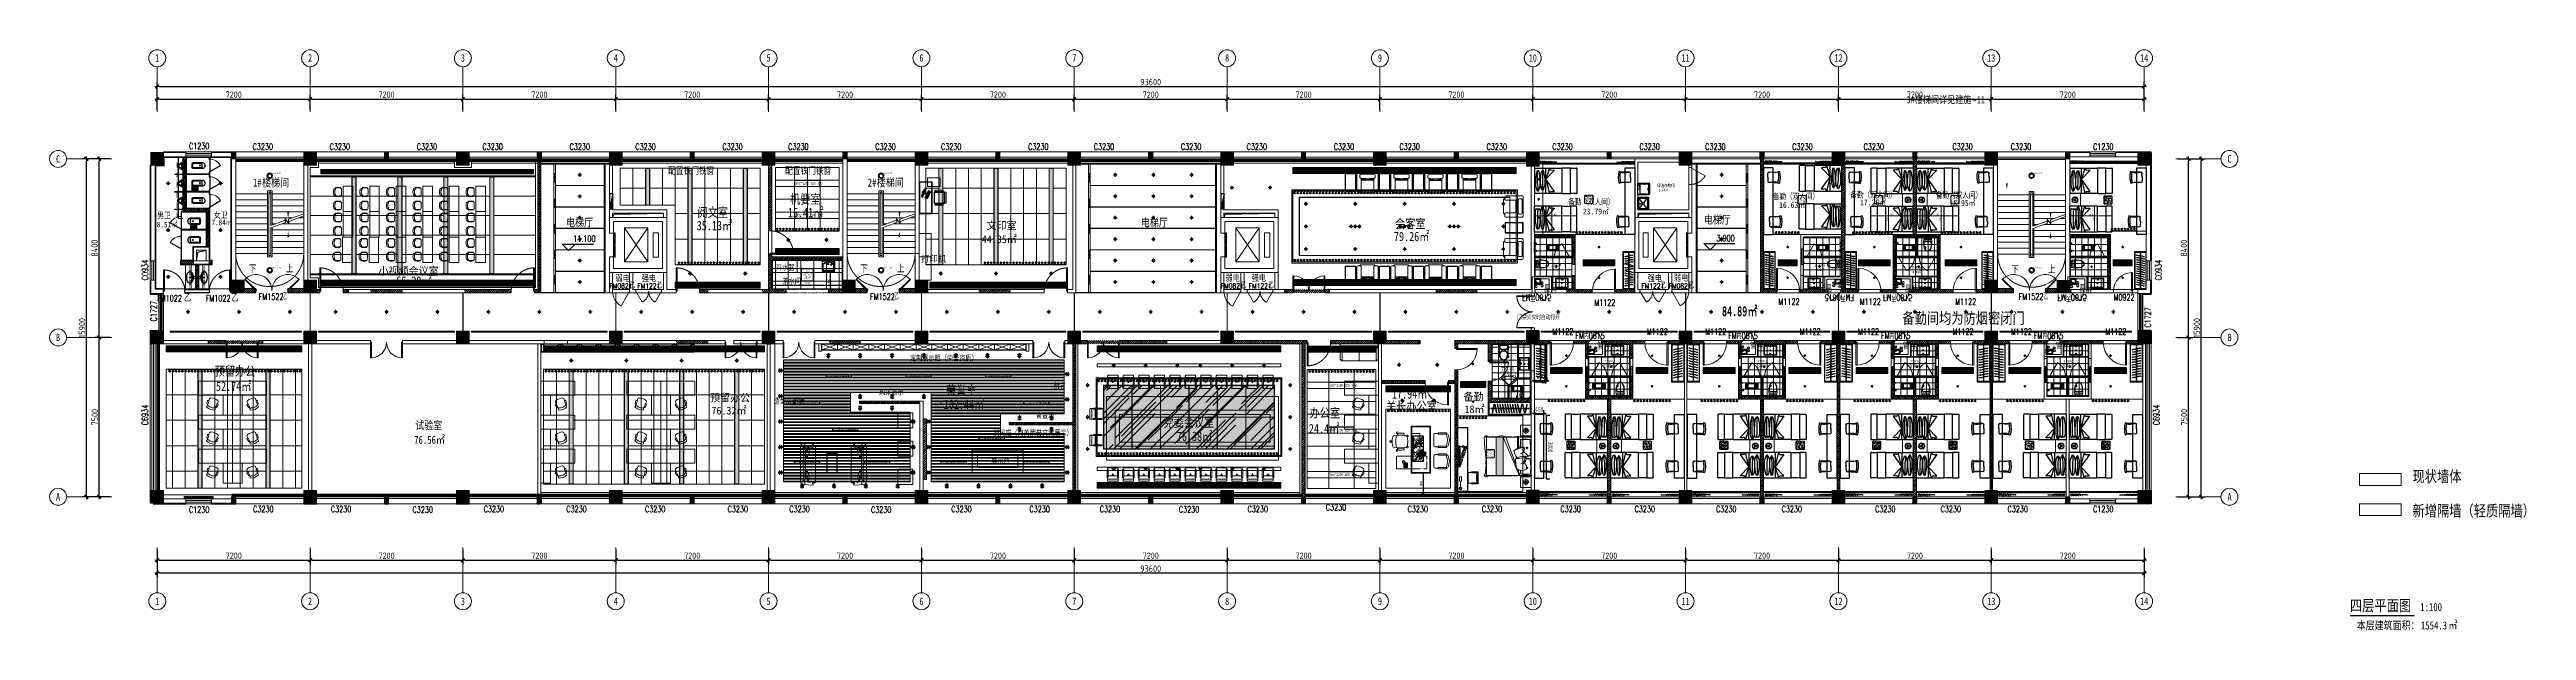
# Model space of a CAD drawing. Header units: millimetres. Extents: x 33621 to 401573, y -91663 to 133135.
# Drawn here: x 33621 to 150309, y -65196 to -37866 of the extents above; entities that cross this region are included whole.
import ezdxf
from ezdxf.enums import TextEntityAlignment as Align

# ---------------------------------------------------------------- set-up
doc = ezdxf.new("R2010")
doc.units = ezdxf.units.MM
doc.header["$LTSCALE"] = 10
for name, pattern in [('ACAD_ISO03W100', [30, 12, -18]), ('CENTER-1', [10, 6.25, -1.25, 1.25, -1.25]), ('DASH', [0.35, 0.25, -0.1]), ('DASHDOT2', [0.5, 0.25, -0.125, 0, -0.125]), ('DOT', [0.2, 0.1, -0.1]), ('DOTE', [2.42, 2, -0.2, 0.02, -0.2]), ('HIDDEN', [0.375, 0.25, -0.125, 0, 0])]:
    doc.linetypes.add(name, pattern=pattern)
doc.layers.get('0').update_dxf_attribs({"color": 253})
doc.layers.get('Defpoints').update_dxf_attribs({"color": 250})
for name, color, linetype in [('3', 253, 'Continuous'), ('BS-SHORT CABINET', 253, 'Continuous'), ('DIM_ELEV', 253, 'Continuous'), ('DIM_LEAD', 253, 'Continuous'), ('DIM_SYMB', 253, 'Continuous'), ('Dimension', 253, 'Continuous'), ('Dim【尺寸标注】', 253, 'Continuous'), ('ELE', 253, 'Continuous'), ('FC-Text Annotation', 253, 'Continuous'), ('FF-FIXT', 253, 'Continuous'), ('FF-FURN', 253, 'Continuous'), ('HATCH【填充】', 253, 'Continuous'), ('LATRINE', 253, 'Continuous'), ('LAYER3', 253, 'Continuous'), ('LAYER4', 253, 'Continuous'), ('LAYER5', 253, 'Continuous'), ('LVTRY', 253, 'Continuous'), ('P-活动家具', 253, 'Continuous'), ('PROMPT', 253, 'Continuous'), ('PUB_DIM', 253, 'Continuous'), ('PUB_TEXT', 253, 'Continuous'), ('RC-Hatch【天花填充】', 253, 'Continuous'), ('SURFACE', 253, 'Continuous'), ('TITLE【图框】', 253, 'Continuous'), ('VPIPE-污水', 253, 'Continuous'), ('VPIPE-热给水', 253, 'Continuous'), ('VPIPE-给水', 253, 'Continuous'), ('w-消火栓', 253, 'Continuous'), ('WINDOW_TEXT', 253, 'Continuous'), ('填充', 253, 'Continuous'), ('家具', 253, 'Continuous'), ('平面家具', 253, 'Continuous'), ('洁具', 253, 'Continuous'), ('风道（排气道）', 253, 'Continuous')]:
    doc.layers.add(name, color=color, linetype=linetype)
for name, color, linetype, lineweight in [('AXIS【轴号】', 253, 'Continuous', 0), ('COLUMN', 253, 'Continuous', 0), ('CONTOUR【轮廓线】', 253, 'Continuous', 0), ('cr-外框线2', 253, 'Continuous', 13), ('DOOR【门】', 253, 'Continuous', 0), ('DS-4BS-FINISH【墙完成线】', 253, 'Continuous', 0), ('DS-4BS-HIGH-CABINET【固定家私】', 253, 'Continuous', 0), ('FC-Doorsill【门槛线】', 253, 'Continuous', 0), ('FF-Door【门】', 253, 'Continuous', 0), ('FF-FIXT【洁具】', 253, 'Continuous', 0), ('FF-FURN【成品家具】', 253, 'Continuous', 0), ('FF-FURN【成品家私】', 253, 'Continuous', 0), ('FF-Text【平面文字】', 253, 'Continuous', 0), ('MK【门槛线】', 253, 'Continuous', 0), ('PUB_HATCH', 253, 'Continuous', 0), ('RC-Dim【天花尺寸】', 253, 'Continuous', 0), ('RC-FCU【空调设备】', 253, 'Continuous', 0), ('RC-FIN【天花轮廓线】', 253, 'Continuous', 0), ('RC-LIGHT【天花灯具】', 253, 'Continuous', 0), ('RC-LIGHT【灯带】', 253, 'DASHDOT2', 0), ('RC-Modelling【天花造型】', 253, 'Continuous', 0), ('RC-STR【天花细线】', 253, 'Continuous', 0), ('RC-Text【天花文字】', 253, 'Continuous', 0), ('STAIR', 253, 'Continuous', 0), ('TXT【平面空间文字】', 253, 'Continuous', 0), ('WALL', 253, 'Continuous', 0), ('Wall【墙体】', 253, 'Continuous', 0), ('Wall【新建墙】', 253, 'Continuous', 0), ('WC【完成面】', 253, 'Continuous', 0), ('WINDOW', 253, 'Continuous', 0), ('Xline【辅助线】', 253, 'Continuous', 0)]:
    doc.layers.add(name, color=color, linetype=linetype, lineweight=lineweight)
doc.layers.add('DEF【不打印】', color=253, linetype='Continuous', lineweight=0, plot=False)
doc.styles.add('-宋体', font='', dxfattribs={"width": 0.8})
doc.styles.add('_TCH_DIM', font='SIMPLEX', dxfattribs={"bigfont": 'GBCBIG'})
doc.styles.add('_TCH_WINDOW', font='SIMPLEX', dxfattribs={"bigfont": 'GBCBIG'})
doc.styles.add('CCD_DIM', font='ARCHS.SHX')
doc.styles.add('hb', font='hbsmall.shx', dxfattribs={"width": 0.7})
doc.styles.add('SUN', font='romans.shx', dxfattribs={"width": 0.8, "bigfont": 'hzdx.shx'})
doc.styles.add('XZC', font='SIMPLEX.SHX', dxfattribs={"width": 0.7, "bigfont": 'hztxt.shx'})
doc.styles.add('宋体', font='', dxfattribs={"width": 0.7})
doc.styles.add('尺寸标注', font='ARCHS.SHX', dxfattribs={"width": 0.75})
doc.styles.add('文字', font='')
doc.styles.get('-宋体').set_extended_font_data('SimSun')
doc.styles.get('宋体').set_extended_font_data('SimSun')
doc.styles.get('文字').set_extended_font_data('SimSun')
doc.linetypes.add('LED_LINE', pattern='A,12.7,-5.08,["LED",XZC,S=2.54,R=0,X=-2.54,Y=-1.27],-6.35', length=24.13)
doc.dimstyles.new('ZL_1：100', dxfattribs={"dimtxt": 3, "dimasz": 1, "dimexe": 2, "dimexo": 2, "dimgap": 0.6, "dimtad": 1, "dimdec": 0, "dimrnd": 5, "dimdsep": 46, "dimtxsty": 'CCD_DIM', "dimblk": 'WS-cj', "dimblk1": 'WS-cj', "dimblk2": 'WS-cj', "dimcen": 1, "dimclrd": 44, "dimclre": 44, "dimclrt": 2, "dimadec": 0, "dimazin": 2, "dimtfac": 1, "dimtdec": 0, "dimtix": 1, "dimtmove": 2, "dimatfit": 3, "dimldrblk": 'hl_arrow2', "dimfxl": 5, "dimfxlon": 1, "dimarcsym": 0})
doc.dimstyles.new('海龙1：100', dxfattribs={"dimscale": 100, "dimtxt": 2.25, "dimasz": 1, "dimexe": 1.5, "dimexo": 1, "dimgap": 0.7, "dimtad": 1, "dimdec": 0, "dimrnd": 5, "dimdsep": 46, "dimtxsty": '尺寸标注', "dimblk": 'ARCHTICK', "dimblk1": 'ARCHTICK', "dimblk2": 'ARCHTICK', "dimcen": 1, "dimclrd": 44, "dimclre": 44, "dimclrt": 2, "dimadec": 0, "dimazin": 0, "dimtfac": 1, "dimtdec": 0, "dimtix": 1, "dimtmove": 2, "dimatfit": 3, "dimldrblk": 'hl_arrow2', "dimfxl": 5, "dimfxlon": 1, "dimarcsym": 0})
doc.dimstyles.new('海龙1：50', dxfattribs={"dimscale": 50, "dimtxt": 2.25, "dimasz": 1, "dimexe": 1.5, "dimexo": 1, "dimgap": 0.7, "dimtad": 1, "dimdec": 0, "dimrnd": 5, "dimdsep": 46, "dimtxsty": '尺寸标注', "dimblk": 'ARCHTICK', "dimblk1": 'ARCHTICK', "dimblk2": 'ARCHTICK', "dimcen": 1, "dimclrd": 44, "dimclre": 44, "dimclrt": 2, "dimadec": 0, "dimazin": 0, "dimtfac": 1, "dimtdec": 0, "dimtix": 1, "dimtmove": 2, "dimatfit": 3, "dimldrblk": 'hl_arrow2', "dimfxl": 5, "dimfxlon": 1, "dimarcsym": 0})
doc.dimstyles.new('海龙_1：30', dxfattribs={"dimscale": 30, "dimtxt": 2.25, "dimasz": 1, "dimexe": 1.5, "dimexo": 1, "dimgap": 0.7, "dimtad": 1, "dimdec": 0, "dimrnd": 5, "dimdsep": 46, "dimtxsty": '尺寸标注', "dimblk": 'ARCHTICK', "dimblk1": 'ARCHTICK', "dimblk2": 'ARCHTICK', "dimcen": 1, "dimclrd": 44, "dimclre": 44, "dimclrt": 2, "dimadec": 0, "dimazin": 0, "dimtfac": 1, "dimtdec": 0, "dimtix": 1, "dimtmove": 2, "dimatfit": 3, "dimldrblk": 'hl_arrow2', "dimfxl": 5, "dimfxlon": 1, "dimarcsym": 0})
pattern_1 = [(0, (2430707.972, -1486106.821), (7.9375, 15.875), [0, -15.875])]
pattern_2 = [(360, (-5833317.93, -1241372.92), (7e-15, 30), [])]
pattern_3 = [(360, (-5844417.93, -1244502.92), (7e-15, 30), [])]
pattern_4 = [(45, (69021.5, -48761.2), (646.578, 1724.21), [11430, -1524, 3810, -762]), (45, (69468.7, -47775.2), (-1255.44, 177.81), [2286, -251.46, 4572, -571.5]), (45, (68832.93, -48033.8), (2440.834, 3162.846), [6096, -1066.8, 3048, -762])]
pattern_5 = [(37.5, (69021.51, -48761.19), (-4.8001, 146.82397), [0, -115.824, 0, -129.54, 0, -123.825]), (7.5, (69021.51, -48761.2), (134.857, 215.0475), [0, -62.484, 0, -104.394, 0, -40.005]), (327.5, (68927.79, -48761.19), (237.2977, 0.43116), [0, -38.1, 0, -137.16, 0, -179.07]), (317.5, (68927.79, -48761.2), (229.067, 66.8788), [0, -19.05, 0, -89.916, 0, -102.87])]

msp = doc.modelspace()

# ---------------------------------------------------------------- texts
at = {"layer": 'FC-Text Annotation', "width": 0.8}
for s, height, style, p in [('配置铁门铁窗', 322.99, '文字', (62764.9, -43723.7)), ('配置铁门铁窗', 322.99, '文字', (68275, -43723.7)), ('男卫', 285.83, '宋体', (38698.7, -45800.8)), ('女卫', 285.83, '宋体', (41361.1, -45792.9)), ('阅文室', 438.58, '文字', (64149.3, -45745.6)), ('15.41㎡', 438.58, '文字', (68406.2, -45753.5)), ('机要室', 438.58, '文字', (68504.4, -45119.8)), ('8.51㎡', 258.48, '文字', (38674.2, -46226)), ('7.84㎡', 258.48, '文字', (41248.2, -46127.3)), ('35.13㎡', 438.58, '文字', (64109.3, -46364.5)), ('79.26㎡', 438.58, '文字', (96954.3, -46877.6)), ('会客室', 438.58, '文字', (97007.7, -46277.2)), ('65.29㎡', 438.58, '文字', (49951.6, -48975.1)), ('开水器', 258.48, '文字', (67840.7, -48243.5)), ('茶水间', 258.48, '文字', (68153.8, -48888.6)), ('84.89㎡', 438.58, '文字', (112409.1, -50410.7)), ('定制展示柜（荣誉资质）', 258.48, '文字', (74157.3, -52508.4)), ('预留办公', 438.58, '文字', (41405, -53214.7)), ('52.74㎡', 438.58, '文字', (41459.2, -53927.6)), ('荣誉室', 438.58, '文字', (75851.2, -54123.4)), ('前言', 258.48, '文字', (80919.2, -53798.8)), ('造型展示墙', 258.48, '文字', (67741.4, -54529.4)), ('风采展示', 258.48, '文字', (72704.2, -54104.8)), ('102.44㎡', 438.58, '文字', (75750.7, -54775.1)), ('办公室', 438.58, '文字', (92981.9, -55181.9)), ('关长办公室', 438.58, '文字', (96585, -54870.2)), ('17.94㎡', 438.58, '文字', (96861.5, -54285.1)), ('训词或（海关荣誉文案展示）', 258.48, '文字', (78061, -56028.7)), ('背景墙', 258.48, '文字', (80084.7, -55221)), ('党委会议室', 438.58, '文字', (86099.7, -55623.4)), ('76.38㎡', 438.58, '文字', (86724.8, -56281.7)), ('24.4㎡', 438.58, '文字', (92948.9, -55919.2)), ('展示台', 258.48, '文字', (77978.7, -57348.9))]:
    msp.add_text(s, height=height, dxfattribs=dict(at, style=style)).set_placement(p)
at = {"layer": 'FF-Text【平面文字】', "style": '文字', "width": 0.95}
for s, height, p in [('44.35㎡', 364.55, (77541.8, -46973.6)), ('文印室', 364.55, (77762.2, -46331.6)), ('打印机', 297.53, (74678.2, -47858.9)), ('小视频会议室', 364.55, (49118.8, -48470.6)), ('预留办公', 364.55, (64734.4, -54431.7)), ('76.32㎡', 364.55, (64804.2, -55035.8)), ('备勤', 364.55, (100231.2, -54385.1)), ('18㎡', 364.55, (100280.9, -54969.7))]:
    msp.add_text(s, height=height, dxfattribs=at).set_placement(p)
at = {"layer": 'PUB_TEXT', "color": 7}
for s, height, style, width, p in [('3#', 339.87, '-宋体', 0.8, (121105.3, -40393.8)), ('楼梯间详见建施', 339.87, '-宋体', 0.8, (121494.2, -40393.8)), ('-11', 339.87, '-宋体', 0.8, (124216.2, -40393.8)), ('11.100', 297.5, '_TCH_DIM', 0.705882, (58295.2, -46913.9)), ('3.900', 297.5, '_TCH_DIM', 0.705882, (112150.5, -46888.2)), ('现状墙体', 528.69, '宋体', 0.8, (144940.4, -58212.9)), ('新增隔墙（轻质隔墙）', 528.69, '宋体', 0.8, (144940.4, -59829.6)), ('四层平面图', 528.69, '宋体', 0.8, (141990.4, -64288.7)), ('1:100', 377.64, '宋体', 0.8, (145302.6, -64288.7))]:
    msp.add_text(s, height=height, dxfattribs=dict(at, style=style, width=width)).set_placement(p)
at = {"layer": 'PUB_TEXT', "style": '宋体', "width": 0.8}
for s, height, p in [('1#', 377.64, (43203.3, -44315.5)), ('楼梯间', 377.64, (43635.4, -44315.5)), ('2#', 377.64, (72162.9, -44310.4)), ('楼梯间', 377.64, (72595, -44310.4)), ('电梯厅', 377.64, (57956.7, -46190.1)), ('电梯厅', 377.64, (85034.7, -46190.1)), ('电梯厅', 377.64, (111557.9, -46059.1)), ('弱电', 302.11, (60279.9, -48772.1)), ('强电', 302.11, (61516.4, -48775.7)), ('弱电', 302.11, (89017.1, -48755)), ('强电', 302.11, (90253.5, -48758.6)), ('强电', 302.11, (108902.7, -48770.3)), ('弱电', 302.11, (110140.5, -48747.7)), ('76.56㎡', 377.64, (50798.3, -56416.7)), ('试验室', 377.64, (50850.4, -55736.2)), ('本层建筑面积：', 377.64, (142311.3, -65150.3)), ('1554.3', 377.64, (145335.8, -65150.3)), ('㎡', 377.6, (146632, -65150.3))]:
    msp.add_text(s, height=height, dxfattribs=at).set_placement(p)
at = {"layer": 'PUB_TEXT', "color": 7, "style": '_TCH_DIM'}
for s, p in [('下', (43021.6, -48372.1)), ('上', (44757.3, -48360.2)), ('下', (71821.6, -48372.1)), ('上', (73557.3, -48360.2)), ('下', (126046.6, -48406)), ('上', (127782.3, -48394.1))]:
    msp.add_text(s, height=337.6, dxfattribs=at).set_placement(p)
at = {"layer": 'TXT【平面空间文字】', "style": '文字', "width": 0.8}
msp.add_text('卫生间', height=180, dxfattribs=at).set_placement((101997.3, -52999.9))
at = {"layer": 'WINDOW_TEXT', "style": '_TCH_WINDOW', "width": 0.705882}
for s, height, p in [('FM0821', 238, (60003, -49105.6)), ('FM1221', 238, (61319, -49105.6)), ('FM0821', 238, (88803, -49105.6)), ('FM1221', 238, (90119, -49105.6)), ('FM1221', 238, (108619, -49105.6)), ('FM0821', 238, (109903, -49105.6)), ('FM1022', 297.5, (38696.3, -49714.6)), ('FM1022', 297.5, (40985.5, -49714.6))]:
    msp.add_text(s, height=height, dxfattribs=at).set_placement(p)
at = {"layer": 'WINDOW_TEXT', "style": '_TCH_WINDOW'}
for height, p in [(270.1, (60947, -49105.6)), (270.1, (62231, -49105.6)), (270.1, (89747, -49105.6)), (270.1, (91031, -49105.6)), (270.1, (109531, -49105.6)), (270.1, (110847, -49105.6)), (337.6, (39951.1, -49724)), (337.6, (42178.9, -49724))]:
    msp.add_text('乙', height=height, dxfattribs=at).set_placement(p)

# ---------------------------------------------------------------- blocks, each defined once
blk = doc.blocks.new('$QC001_5')
blk.add_line((-325, 200), (325, 0))
blk.add_lwpolyline([(325, 0), (325, 200), (-325, 200), (-325, 0)], close=True)
blk.add_solid([(-325, 200), (325, 200), (-325, 200), (325, 0)])
at = {"flags": 1}
for tag in ['UNIT', 'WHAT', 'SPEC']:
    blk.add_attdef(tag, (0, 0), '', height=0.001, dxfattribs=at)
blk = doc.blocks.new('$TCHSYS$LDOR22D')
for p, q in [((-0.52, 0.83), (-0.02, 0.83)), ((-0.52, 0.83), (-0.52, 0.67)), ((-0.52, 0.67), (-0.02, 0.67)), ((-0.5, 0.5), (0.5, 0.5)), ((-0.02, 0.83), (-0.02, 0.67)), ((0.02, 0.83), (0.02, 0.67)), ((0.02, 0.83), (0.52, 0.83)), ((0.02, 0.67), (0.52, 0.67)), ((0.52, 0.83), (0.52, 0.67))]:
    blk.add_line(p, q)
blk = doc.blocks.new('$WINLIB2D$00000004')
for p, q in [((-0.5, 0.5), (0.5, 0.5)), ((-0.5, 0.5), (-0.5, -0.5)), ((0.5, -0.5), (0.5, 0.5)), ((-0.5, 0.241), (0.5, 0.241)), ((-0.5, -0.5), (0.5, -0.5))]:
    blk.add_line(p, q)
blk = doc.blocks.new('$TCHSYS$WIN2D')
for p, q in [((-0.5, 0.5), (0.5, 0.5)), ((-0.5, 0.5), (-0.5, -0.5)), ((0.5, 0.5), (0.5, -0.5)), ((0.5, 0.167), (-0.5, 0.167)), ((0.5, -0.167), (-0.5, -0.167)), ((-0.5, -0.5), (0.5, -0.5))]:
    blk.add_line(p, q)
blk = doc.blocks.new('$WINLIB2D$00000005')
for p, q in [((-0.5, 0.5), (0.5, 0.5)), ((-0.5, 0.5), (-0.5, -0.5)), ((0.5, 0.167), (-0.5, 0.167)), ((0.5, 0), (-0.5, 0)), ((0.5, -0.5), (0.5, 0.5)), ((0.5, -0.167), (-0.5, -0.167)), ((-0.5, -0.5), (0.5, -0.5))]:
    blk.add_line(p, q)
blk = doc.blocks.new('$DorLib2D$00000214')
at = {"color": 0}
blk.add_line((0.5, 0), (0, 0.87), dxfattribs=at)
blk.add_arc((0.5, 0), 1, 120, 180, dxfattribs=at)
blk = doc.blocks.new('$DorLib2D$00000215')
at = {"color": 0}
for p, q in [((-0.5, 0), (-0.25, 0.433)), ((0.5, 0), (0.25, 0.433))]:
    blk.add_line(p, q, dxfattribs=at)
for centre, start, end in [((-0.5, 0), 0, 60), ((0.5, 0), 120, 180)]:
    blk.add_arc(centre, 0.5, start, end, dxfattribs=at)
blk = doc.blocks.new('A$C32ED2F6B')
at = {"color": 8, "linetype": 'ByBlock'}
for p, q in [((-306, 81), (-88, 342)), ((-299, 74), (-306, 81)), ((-300, 167), (-294, 174)), ((-275, 48), (-51, 317)), ((-248, 26), (-275, 48)), ((-248, 26), (-24, 294)), ((-178, 313), (-172, 320)), ((-81, 335), (-88, 342)), ((-24, 294), (-51, 317))]:
    blk.add_line(p, q, dxfattribs=at)
at = {"linetype": 'ByBlock'}
for p, q in [((-299, 35), (-257, 0)), ((-257, 0), (0, 307)), ((-42, 342), (0, 307))]:
    blk.add_line(p, q, dxfattribs=at)
blk.add_lwpolyline([(-318, 51), (-61, 358), (-42, 342), (-299, 35)], close=True, dxfattribs=at)
at = {"color": 8, "linetype": 'ByBlock'}
for centre, radius, start, end in [((-293, 291), 125, 266.97415, 13.23435), ((-328, 320), 151, 283.18824, 357.02026)]:
    blk.add_arc(centre, radius, start, end, dxfattribs=at)
blk = doc.blocks.new('A$C09CB23BE')
blk.add_wipeout([(188, 610), (567, 602), (577, 603), (587, 602), (594, 601), (604, 598), (612, 595), (619, 592), (627, 587), (634, 581), (640, 575), (640, 588), (662, 609), (672, 611), (684, 611), (703, 585), (701, 575), (698, 566), (674, 551), (666, 551), (656, 551), (666, 510), (675, 463), (678, 434), (680, 405), (681, 374), (681, 353), (680, 331), (677, 293), (674, 272), (669, 244), (664, 223), (659, 201), (656, 192), (674, 192), (698, 176), (701, 168), (703, 157), (684, 132), (672, 132), (662, 133), (640, 154), (640, 167), (632, 160), (619, 151), (609, 146), (595, 142), (577, 140), (567, 140), (542, 140), (311, 135), (309, 107), (316, 115), (322, 119), (326, 122), (333, 124), (336, 125), (510, 125), (518, 123), (527, 118), (531, 114), (536, 107), (540, 99), (541, 94), (543, 83), (542, 78), (539, 68), (535, 62), (530, 57), (524, 53), (519, 51), (510, 51), (498, 50), (488, 49), (478, 49), (437, 46), (328, 46), (318, 51), (310, 57), (308, 60), (304, 68), (302, 75), (303, 84), (297, 55), (299, 51), (300, 48), (302, 43), (304, 38), (292, 3), (278, 0), (251, 9), (246, 24), (256, 56), (263, 62), (271, 65), (284, 110), (282, 115), (281, 121), (280, 126), (280, 133), (280, 134), (188, 132), (177, 134), (167, 136), (157, 139), (142, 148), (130, 157), (109, 202), (98, 237), (90, 274), (85, 324), (82, 361), (57, 361), (55, 347), (22, 347), (20, 347), (18, 347), (13, 347), (7, 350), (3, 352), (1, 354), (0, 356), (0, 386), (3, 390), (10, 394), (14, 395), (18, 395), (22, 395), (39, 395), (55, 395), (57, 381), (82, 381), (88, 448), (91, 472), (98, 503), (106, 532), (118, 560), (130, 585), (142, 594), (157, 603), (167, 606), (181, 609)])
blk.add_lwpolyline([(284, 110), (271, 65), (263, 62), (256, 56), (246, 24), (251, 9), (278, 0), (292, 3), (304, 38), (300, 48), (297, 55), (303, 84)])
blk.add_wipeout([(280, 608), (280, 616), (282, 625), (284, 632), (271, 677), (263, 681), (256, 686), (246, 718), (251, 734), (278, 742), (292, 739), (304, 705), (302, 699), (300, 694), (299, 691), (297, 688), (303, 658), (302, 666), (303, 671), (304, 674), (308, 682), (310, 685), (312, 687), (316, 691), (320, 693), (326, 696), (328, 696), (437, 696), (519, 691), (525, 688), (532, 683), (539, 674), (541, 670), (542, 663), (543, 656), (542, 652), (540, 643), (537, 637), (533, 631), (529, 626), (522, 621), (516, 619), (510, 617), (336, 617), (328, 620), (323, 622), (316, 627), (312, 632), (309, 635), (310, 624), (310, 617), (310, 610), (311, 607)])
for p, q in [((57, 362), (57, 381)), ((82, 362), (82, 381))]:
    blk.add_line(p, q)
for points in [[(0, 371), (0, 386, -0.290397), (22, 395), (55, 395), (57, 381), (82, 381), (89, 455, -0.096014), (130, 585, -0.17857), (188, 610), (567, 602, -0.322965), (655, 552, -0.072531), (681, 371, -0.072531)], [(0, 371), (0, 356, 0.290397), (22, 347), (55, 347), (57, 362), (82, 362), (89, 287, 0.096014), (130, 157, 0.17857), (188, 132), (567, 140, 0.322965), (655, 190, 0.072531), (681, 371, 0.072531)], [(280, 608, -0.23127), (303, 658, -0.383609), (328, 696), (437, 696), (519, 691, -0.422136), (541, 648, -0.322398), (510, 617), (336, 617, -0.362142), (303, 658, 0.691257)], [(280, 135, 0.23127), (303, 84, 0.383609), (328, 46), (437, 46), (519, 51, 0.422136), (541, 94, 0.322398), (510, 125), (336, 125, 0.362142), (303, 84, -0.691257)]]:
    blk.add_lwpolyline(points, format="xyb")
for points in [[(220, 371), (220, 374), (224, 467), (236, 536), (249, 608)], [(220, 371), (220, 368), (224, 276), (236, 206), (249, 134)], [(284, 632), (271, 677), (263, 681), (256, 686), (246, 718), (251, 734), (278, 742), (292, 739), (304, 705), (300, 694), (297, 688), (303, 658)], [(311, 607), (309, 635)], [(311, 135), (309, 107)], [(640, 575), (640, 588), (662, 609), (672, 611), (684, 611), (703, 585), (701, 575), (698, 566), (674, 551), (664, 551), (656, 551)], [(640, 167), (640, 154), (662, 133), (672, 132), (684, 132), (703, 157), (701, 168), (698, 176), (674, 192), (664, 192), (656, 192)]]:
    blk.add_lwpolyline(points)
blk = doc.blocks.new('A$C40087EE6')
at = {"linetype": 'ByBlock'}
blk.add_wipeout([(577, 475), (577, 75), (570, 50), (562, 40), (544, 28), (527, 25), (427, 25), (425, 17), (421, 9), (415, 4), (405, 0), (127, 0), (114, 4), (109, 7), (105, 14), (102, 22), (102, 25), (104, 35), (106, 39), (105, 42), (98, 39), (85, 37), (74, 40), (70, 44), (64, 50), (41, 93), (31, 115), (15, 163), (1, 240), (0, 275), (3, 326), (11, 373), (26, 422), (47, 470), (64, 500), (78, 511), (85, 513), (97, 512), (104, 508), (107, 506), (109, 508), (105, 513), (102, 520), (102, 525), (104, 535), (108, 542), (113, 546), (118, 548), (124, 550), (402, 550), (413, 547), (421, 541), (426, 533), (427, 525), (527, 525), (539, 524), (549, 520), (558, 514), (562, 510), (572, 496), (576, 484)], dxfattribs=at)
for p, q in [((127, 550), (402, 550)), ((402, 500), (127, 500)), ((127, 50), (402, 50)), ((527, 525), (427, 525)), ((527, 25), (427, 25)), ((577, 475), (577, 75)), ((402, 0), (127, 0))]:
    blk.add_line(p, q)
for centre, radius, start, end in [((426, 275), 426, 148.1092, 211.89078), ((88, 485), 28.1, 338.76068, 148.1092), ((88, 65), 28.1, 211.89078, 21.2393), ((629, 275), 552, 158.76068, 201.2393), ((127, 525), 25, 89.99999, 269.99999), ((127, 25), 25, 89.99999, 269.99999), ((402, 525), 25, 269.99999, 89.99999), ((402, 25), 25, 269.99999, 89.99999), ((527, 475), 50, 359.99999, 89.99999), ((527, 75), 50, 269.99999, 359.99999)]:
    blk.add_arc(centre, radius, start, end)
blk = doc.blocks.new('A$C5A3B719C')
for p, q in [((-879, 2179), (-879, -21)), ((-858, 2158), (-858, 0)), ((-477, 1833), (-858, 1833)), ((-545, 1427), (-545, 1456)), ((-531, 1427), (-531, 1356)), ((-516, 1427), (-516, 1356)), ((-502, 1427), (-502, 1356)), ((-477, 1833), (-477, 1521)), ((-477, 1246), (-477, 933)), ((-455, 1309), (-455, 1460)), ((-426, 1460), (-455, 1460)), ((-426, 1309), (-455, 1309)), ((-426, 1460), (-426, 1309)), ((0, 0), (0, 2158)), ((21, -21), (21, 2179)), ((-1579, 179), (-1579, 779)), ((-1579, 779), (-879, 779)), ((-879, 179), (-1579, 179)), ((-1290, 517), (-1300, 514)), ((-1300, 514), (-1298, 506)), ((-1297, 528), (-1298, 522)), ((-1298, 522), (-1290, 517)), ((-1298, 506), (-1289, 506)), ((-1287, 528), (-1297, 528)), ((-1289, 506), (-1296, 500)), ((-1296, 500), (-1294, 492)), ((-1292, 543), (-1294, 537)), ((-1294, 537), (-1287, 528)), ((-1294, 492), (-1284, 493)), ((-1284, 493), (-1293, 489)), ((-1293, 489), (-1290, 480)), ((-1283, 540), (-1292, 543)), ((-1290, 480), (-1280, 481)), ((-1283, 553), (-1287, 549)), ((-1287, 549), (-1283, 540)), ((-1286, 511), (-1282, 535)), ((-1276, 481), (-1286, 511)), ((-1280, 481), (-1286, 471)), ((-1286, 471), (-1283, 466)), ((-1274, 549), (-1283, 553)), ((-1283, 466), (-1274, 469)), ((-1282, 535), (-1268, 549)), ((-1273, 562), (-1278, 558)), ((-1278, 558), (-1274, 549)), ((-1274, 469), (-1278, 460)), ((-1278, 460), (-1275, 453)), ((-1266, 462), (-1276, 481)), ((-1275, 453), (-1266, 456)), ((-1266, 554), (-1273, 562)), ((-1266, 456), (-1272, 449)), ((-1272, 449), (-1269, 442)), ((-1269, 442), (-1260, 445)), ((-1268, 549), (-1249, 557)), ((-1262, 566), (-1267, 563)), ((-1267, 563), (-1266, 554)), ((-1267, 459), (-1266, 462)), ((-1264, 459), (-1267, 459)), ((-1260, 445), (-1267, 438)), ((-1267, 438), (-1264, 433)), ((-1258, 445), (-1264, 459)), ((-1264, 433), (-1255, 436)), ((-1254, 560), (-1262, 566)), ((-1255, 436), (-1260, 427)), ((-1260, 427), (-1258, 422)), ((-1247, 428), (-1258, 445)), ((-1258, 422), (-1249, 424)), ((-1248, 570), (-1254, 568)), ((-1254, 568), (-1254, 560)), ((-1249, 424), (-1254, 416)), ((-1254, 416), (-1253, 412)), ((-1253, 412), (-1250, 411)), ((-1250, 411), (-1244, 411)), ((-1249, 557), (-1230, 555)), ((-1244, 560), (-1248, 570)), ((-1241, 418), (-1247, 428)), ((-1245, 415), (-1241, 418)), ((-1242, 415), (-1245, 415)), ((-1242, 569), (-1244, 560)), ((-1244, 411), (-1239, 405)), ((-1237, 568), (-1242, 569)), ((-1240, 413), (-1242, 415)), ((-1236, 410), (-1240, 413)), ((-1239, 405), (-1235, 403)), ((-1233, 560), (-1237, 568)), ((-1232, 408), (-1236, 410)), ((-1235, 403), (-1227, 402)), ((-1229, 568), (-1233, 560)), ((-1227, 407), (-1232, 408)), ((-1230, 555), (-1213, 546)), ((-1222, 566), (-1229, 568)), ((-1227, 461), (-1223, 464)), ((-1227, 241), (-1227, 461)), ((-1223, 238), (-1227, 241)), ((-1223, 556), (-1222, 566)), ((-1215, 562), (-1223, 556)), ((-1223, 464), (-1189, 464)), ((-1065, 238), (-1223, 238)), ((-1209, 558), (-1215, 562)), ((-1214, 441), (-1206, 451)), ((-1214, 251), (-1214, 441)), ((-1206, 243), (-1214, 251)), ((-1213, 546), (-1201, 531)), ((-1209, 446), (-1211, 440)), ((-1211, 440), (-1196, 426)), ((-1211, 440), (-1211, 397)), ((-1211, 397), (-1208, 389)), ((-1211, 297), (-1208, 305)), ((-1211, 254), (-1211, 297)), ((-1211, 254), (-1196, 268)), ((-1209, 248), (-1211, 254)), ((-1210, 550), (-1209, 558)), ((-1203, 555), (-1210, 550)), ((-1203, 449), (-1209, 446)), ((-1203, 245), (-1209, 248)), ((-1208, 389), (-1203, 381)), ((-1208, 305), (-1203, 313)), ((-1206, 451), (-1187, 451)), ((-1158, 243), (-1206, 243)), ((-1198, 549), (-1203, 555)), ((-1203, 540), (-1198, 549)), ((-1193, 542), (-1203, 540)), ((-1195, 429), (-1203, 449)), ((-1187, 449), (-1203, 449)), ((-1203, 381), (-1201, 370)), ((-1203, 313), (-1201, 324)), ((-1195, 265), (-1203, 245)), ((-1165, 245), (-1203, 245)), ((-1201, 531), (-1199, 510)), ((-1201, 370), (-1201, 340)), ((-1201, 324), (-1201, 340)), ((-1199, 510), (-1200, 503)), ((-1200, 503), (-1195, 499)), ((-1198, 528), (-1189, 535)), ((-1188, 527), (-1198, 528)), ((-1196, 513), (-1187, 518)), ((-1187, 511), (-1196, 513)), ((-1196, 426), (-1195, 429)), ((-1196, 340), (-1196, 426)), ((-1196, 340), (-1196, 268)), ((-1196, 268), (-1195, 265)), ((-1195, 499), (-1195, 490)), ((-1195, 490), (-1194, 483)), ((-1195, 429), (-1173, 429)), ((-1195, 265), (-1173, 265)), ((-1194, 483), (-1190, 468)), ((-1189, 535), (-1193, 542)), ((-1191, 500), (-1187, 503)), ((-1190, 498), (-1191, 500)), ((-1190, 490), (-1190, 498)), ((-1186, 474), (-1190, 490)), ((-1190, 468), (-1188, 457)), ((-1187, 518), (-1188, 527)), ((-1188, 457), (-1187, 445)), ((-1187, 503), (-1187, 511)), ((-1187, 445), (-1182, 445)), ((-1182, 458), (-1186, 474)), ((-1184, 464), (-1065, 464)), ((-1182, 445), (-1182, 458)), ((-1182, 451), (-1160, 451)), ((-1165, 449), (-1182, 449)), ((-1173, 429), (-1165, 449)), ((-1171, 426), (-1173, 429)), ((-1171, 268), (-1173, 265)), ((-1173, 265), (-1165, 245)), ((-1157, 440), (-1171, 426)), ((-1171, 340), (-1171, 426)), ((-1171, 340), (-1171, 268)), ((-1157, 254), (-1171, 268)), ((-1165, 381), (-1166, 370)), ((-1166, 370), (-1166, 340)), ((-1166, 324), (-1166, 340)), ((-1165, 313), (-1166, 324)), ((-1165, 449), (-1158, 446)), ((-1160, 389), (-1165, 381)), ((-1160, 305), (-1165, 313)), ((-1165, 245), (-1158, 248)), ((-1160, 451), (-1152, 443)), ((-1157, 397), (-1160, 389)), ((-1157, 297), (-1160, 305)), ((-1158, 446), (-1157, 440)), ((-1158, 248), (-1157, 254)), ((-1152, 251), (-1158, 243)), ((-1157, 440), (-1157, 397)), ((-1157, 254), (-1157, 297)), ((-1152, 443), (-1152, 251)), ((-1142, 383), (-1142, 392)), ((-1142, 392), (-1130, 392)), ((-1130, 383), (-1142, 383)), ((-1141, 453), (-1141, 443)), ((-1125, 453), (-1141, 453)), ((-1141, 443), (-1125, 443)), ((-1128, 308), (-1141, 308)), ((-1141, 308), (-1141, 303)), ((-1141, 303), (-1128, 303)), ((-1128, 299), (-1141, 299)), ((-1141, 299), (-1141, 294)), ((-1141, 294), (-1128, 294)), ((-1128, 289), (-1141, 289)), ((-1141, 289), (-1141, 284)), ((-1141, 284), (-1128, 284)), ((-1128, 280), (-1141, 280)), ((-1141, 280), (-1141, 275)), ((-1141, 275), (-1128, 275)), ((-1128, 270), (-1141, 270)), ((-1141, 270), (-1141, 265)), ((-1141, 265), (-1128, 265)), ((-1141, 260), (-1141, 256)), ((-1128, 260), (-1141, 260)), ((-1141, 256), (-1128, 256)), ((-1130, 392), (-1130, 383)), ((-1128, 303), (-1128, 308)), ((-1128, 294), (-1128, 299)), ((-1128, 284), (-1128, 289)), ((-1128, 275), (-1128, 280)), ((-1128, 265), (-1128, 270)), ((-1128, 256), (-1128, 260)), ((-1125, 443), (-1125, 453)), ((-1123, 311), (-1077, 311)), ((-1123, 253), (-1123, 311)), ((-1077, 253), (-1123, 253)), ((-1120, 383), (-1120, 392)), ((-1120, 392), (-1111, 392)), ((-1111, 383), (-1120, 383)), ((-1120, 375), (-1111, 375)), ((-1120, 365), (-1120, 375)), ((-1111, 365), (-1120, 365)), ((-1120, 348), (-1120, 357)), ((-1120, 357), (-1111, 357)), ((-1111, 348), (-1120, 348)), ((-1120, 340), (-1111, 340)), ((-1120, 330), (-1120, 340)), ((-1111, 330), (-1120, 330)), ((-1103, 453), (-1119, 453)), ((-1119, 453), (-1119, 443)), ((-1119, 443), (-1103, 443)), ((-1111, 392), (-1111, 383)), ((-1111, 375), (-1111, 365)), ((-1111, 357), (-1111, 348)), ((-1111, 340), (-1111, 330)), ((-1104, 383), (-1104, 392)), ((-1104, 392), (-1095, 392)), ((-1095, 383), (-1104, 383)), ((-1104, 375), (-1095, 375)), ((-1104, 365), (-1104, 375)), ((-1095, 365), (-1104, 365)), ((-1104, 348), (-1104, 357)), ((-1104, 357), (-1095, 357)), ((-1095, 348), (-1104, 348)), ((-1104, 330), (-1104, 340)), ((-1104, 340), (-1095, 340)), ((-1095, 330), (-1104, 330)), ((-1103, 443), (-1103, 453)), ((-1096, 453), (-1096, 443)), ((-1081, 453), (-1096, 453)), ((-1096, 443), (-1081, 443)), ((-1095, 392), (-1095, 383)), ((-1095, 375), (-1095, 365)), ((-1095, 357), (-1095, 348)), ((-1095, 340), (-1095, 330)), ((-1088, 383), (-1088, 392)), ((-1088, 392), (-1079, 392)), ((-1079, 383), (-1088, 383)), ((-1088, 375), (-1079, 375)), ((-1088, 365), (-1088, 375)), ((-1079, 365), (-1088, 365)), ((-1088, 348), (-1088, 357)), ((-1088, 357), (-1079, 357)), ((-1079, 348), (-1088, 348)), ((-1088, 330), (-1088, 340)), ((-1088, 340), (-1079, 340)), ((-1079, 330), (-1088, 330)), ((-1081, 443), (-1081, 453)), ((-1079, 392), (-1079, 383)), ((-1079, 375), (-1079, 365)), ((-1079, 357), (-1079, 348)), ((-1079, 340), (-1079, 330)), ((-1077, 311), (-1077, 253)), ((-1065, 464), (-1062, 461)), ((-1062, 241), (-1065, 238)), ((-1062, 461), (-1062, 241)), ((-477, 933), (-858, 933)), ((-858, 0), (0, 0)), ((-616, 849), (-377, 1088)), ((-522, 755), (-616, 849)), ((-594, 852), (-556, 890)), ((-547, 805), (-594, 852)), ((-585, 862), (-567, 844)), ((-567, 863), (-575, 871)), ((-567, 844), (-575, 837)), ((-550, 881), (-567, 863)), ((-567, 844), (-547, 824)), ((-539, 873), (-566, 846)), ((-556, 890), (-509, 843)), ((-530, 860), (-555, 835)), ((-547, 824), (-555, 816)), ((-553, 896), (-523, 926)), ((-542, 885), (-553, 896)), ((-509, 843), (-547, 805)), ((-519, 852), (-545, 826)), ((-533, 895), (-542, 885)), ((-523, 885), (-533, 895)), ((-525, 868), (-495, 898)), ((-505, 848), (-525, 868)), ((-523, 926), (-512, 915)), ((-512, 896), (-523, 885)), ((-283, 994), (-522, 755)), ((-512, 915), (-522, 906)), ((-522, 906), (-512, 896)), ((-506, 943), (-520, 929)), ((-520, 929), (-472, 881)), ((-497, 934), (-506, 943)), ((-475, 877), (-505, 848)), ((-498, 841), (-468, 871)), ((-486, 829), (-498, 841)), ((-486, 945), (-497, 934)), ((-402, 1047), (-495, 954)), ((-495, 954), (-486, 945)), ((-495, 898), (-475, 877)), ((-486, 942), (-476, 932)), ((-456, 859), (-486, 829)), ((-473, 958), (-483, 967)), ((-476, 932), (-481, 928)), ((-481, 928), (-473, 920)), ((-473, 920), (-479, 914)), ((-479, 914), (-470, 904)), ((-385, 1027), (-476, 936)), ((-407, 1024), (-473, 958)), ((-472, 881), (-332, 1020)), ((-470, 904), (-467, 907)), ((-371, 1022), (-468, 925)), ((-468, 871), (-456, 859)), ((-467, 907), (-457, 898)), ((-465, 874), (-426, 914)), ((-453, 862), (-465, 874)), ((-357, 1017), (-464, 910)), ((-413, 901), (-453, 862)), ((-426, 914), (-413, 901)), ((-423, 917), (-385, 954)), ((-410, 904), (-423, 917)), ((-417, 1033), (-407, 1024)), ((-373, 942), (-410, 904)), ((-393, 1038), (-402, 1047)), ((-380, 1069), (-395, 1055)), ((-395, 1055), (-385, 1046)), ((-385, 1046), (-393, 1038)), ((-382, 1030), (-391, 1039)), ((-385, 954), (-373, 942)), ((-377, 1035), (-382, 1030)), ((-332, 1020), (-380, 1069)), ((-380, 959), (-343, 997)), ((-368, 947), (-380, 959)), ((-377, 1088), (-283, 994)), ((-368, 1025), (-377, 1035)), ((-365, 1028), (-368, 1025)), ((-330, 984), (-368, 947)), ((-354, 1017), (-365, 1028)), ((-351, 1020), (-354, 1017)), ((-343, 1013), (-351, 1020)), ((-343, 997), (-330, 984)), ((-336, 1003), (-325, 1014)), ((-324, 991), (-336, 1003)), ((-325, 1014), (-313, 1002)), ((-313, 1002), (-324, 991)), ((-879, -21), (21, -21))]:
    blk.add_line(p, q)
blk.add_lwpolyline([(-761, 1521), (-390, 1521), (-390, 1246), (-761, 1246)], close=True)
at = {"extrusion": (0, 0, -1), "zscale": -1, "rotation": 84.89566619536446}
blk.add_blockref('A$C32ED2F6B', (533, 956), dxfattribs=at)
at = {"xscale": 1.230769230769229, "yscale": 1.230769230769229, "zscale": 1.230769230769229}
blk.add_blockref('A$C09CB23BE', (-1884, 1004), dxfattribs=at)
at = {"xscale": 1.272727272727272, "yscale": 1.272727272727272, "zscale": 1.272727272727272, "rotation": 180}
blk.add_blockref('A$C40087EE6', (919, 1877), dxfattribs=at)
for p, q in [((21, 2179), (-879, 2179)), ((0, 2158), (-858, 2158))]:
    blk.add_line(p, q)
at = {"xscale": -1.272727272727271, "yscale": 1.272727272727271, "zscale": 1.272727272727271}
blk.add_blockref('A$C40087EE6', (919, 177), dxfattribs=at)
at = {"linetype": 'DASH', "ltscale": 0.5}
blk.add_lwpolyline([(-879, 779), (-153, 779), (-153, 179), (-879, 179)], dxfattribs=at)
blk = doc.blocks.new('客房类_36')
h = blk.add_hatch()
h.set_pattern_fill('AR-SAND', color=250, scale=0.5, style=0)
h.set_pattern_definition([(37.5, (296.913, -1361.49), (-0.8, 24.47066), [0, -19.304, 0, -21.59, 0, -20.6375]), (7.5, (296.913, -1361.49), (22.4762, 35.84126), [0, -10.414, 0, -17.399, 0, -6.6675]), (327.5, (281.292, -1361.49), (39.5496, 0.07186), [0, -6.35, 0, -22.86, 0, -29.845]), (317.5, (281.29, -1361.49), (38.1778, 11.1465), [0, -3.175, 0, -14.986, 0, -17.145])])
h.paths.add_polyline_path([(900, -1683), (900, -1361), (-900, -1361), (-900, -1683)])
at = {"color": 251}
for p, q in [((-900, -2188), (-900, 0)), ((-1354, -282), (-1054, -282)), ((-1204, -432), (-1204, -132)), ((-946, -630), (-389, -630)), ((-946, -680), (-368, -680)), ((-903, -1227), (389, -754)), ((-900, -1361), (925, -588)), ((594, -679), (925, -558)), ((626, -630), (730, -630)), ((900, -2188), (900, 0)), ((1054, -282), (1354, -282)), ((1204, -432), (1204, -132)), ((-946, -2135), (934, -2135)), ((-900, -1361), (900, -1361)), ((-900, -1683), (900, -1683))]:
    blk.add_line(p, q, dxfattribs=at)
blk.add_line((-912, -35), (912, -35))
for points in [[(-1462, -35), (-1462, -535), (-962, -535), (-962, -35)], [(1462, -35), (1462, -535), (962, -535), (962, -35)]]:
    blk.add_lwpolyline(points, close=True)
for points in [[(-912, -35, 0.0155707), (-915, -215, 0.0026702), (-919, -440, 0.0589577), (-913, -575, -0.0384575), (-910, -696, 0.0255083), (-910, -848, -0.0384648), (-918, -1056, 0.0164979), (-923, -1204, -0.0950634), (-943, -1334, 0.129887), (-963, -1428, 0.123513), (-942, -1527, -0.1329911), (-919, -1632, -0.0413461), (-915, -1820, 0.0148189), (-921, -2047, -0.2111337), (-938, -2087, 0.3294465), (-955, -2210, 0.3758903), (-882, -2243, 0.0126345), (-231, -2202, -0.342539), (-170, -2182, 0.141351), (-41, -2180, -0.0364418), (92, -2165, -0.0369473), (228, -2167, 0.0220466), (298, -2166, -0.0224603)], [(912, -35, -0.0155707), (915, -215, -0.0026702), (919, -440, -0.0589577), (913, -575, 0.0384575), (910, -696, -0.0255083), (910, -848, 0.0384648), (918, -1056, -0.0164979), (923, -1204, 0.0375524), (914, -1484, -0.0451667), (919, -1670, 0.0516806), (915, -1820, -0.0148189), (921, -2047, 0.2111337), (938, -2087, -0.3294465), (955, -2210, -0.3674952), (880, -2243, -0.1238915), (827, -2202, 0.342539), (766, -2182, -0.141351), (637, -2180, 0.0364418), (504, -2165, 0.0369473), (368, -2167, -0.0220466), (298, -2166, 0.0231596)]]:
    blk.add_lwpolyline(points, format="xyb")
for centre, radius in [((-1204, -282), 112), ((-1204, -282), 56.2), ((1204, -282), 112), ((1204, -282), 56.2)]:
    blk.add_circle(centre, radius, dxfattribs=at)
for centre, radius, start, end in [((214, -296), 1030, 168.25655, 192.68249), ((-359, -3821), 3750, 84.95786, 96.86587), ((-827, -5331), 4815, 85.1004, 89.73493), ((1464, -317), 2259, 173.52926, 185.90649), ((-392, -1995), 1951, 79.09005, 101.89474), ((-312, 3302), 3854, 262.86128, 268.50633), ((-361, -657), 304, 51.91879, 103.67035), ((208, -410), 636, 174.18704, 224.47313), ((-384, -658), 294, 27.99994, 96.84592), ((676, -238), 1103, 186.69659, 212.61963), ((-248, -447), 394, 264.31868, 321.27219), ((159, -533), 382, 120.2878, 164.59824), ((-60, -328), 127, 21.67931, 77.8243), ((851, -115), 881, 178.10193, 185.94135), ((-864, -300), 869, 5.45479, 14.6566), ((125, -523), 246, 26.15787, 125.83294), ((737, -388), 738, 170.80231, 211.34581), ((-669, -696), 779, 355.85031, 28.95445), ((79, -617), 293, 19.16577, 101.95874), ((209, 117), 890, 260.93942, 295.21906), ((1874, -312), 1778, 172.44671, 178.92513), ((-3323, -56), 3440, 356.30855, 359.43866), ((496, -2283), 2237, 81.33814, 99.87446), ((530, -2800), 2742, 83.64635, 98.6612), ((535, -515), 270, 76.50973, 152.29583), ((307, -463), 359, 321.13343, 35.87564), ((607, 238), 788, 273.80384, 286.31065), ((1709, -7181), 6725, 97.51184, 98.96361), ((-1421, -312), 2259, 354.09351, 6.47074), ((81, -287), 782, 342.85913, 16.07365)]:
    blk.add_arc(centre, radius, start, end, dxfattribs=at)
blk = doc.blocks.new('衣柜_092319261')
at = {"layer": 'FF-FURN【成品家具】'}
for points in [[(50, -600), (0, -600), (0, 0), (50, 0)], [(1975, 0), (2025, 0), (2025, -600), (1975, -600)]]:
    blk.add_lwpolyline(points, close=True, dxfattribs=at)
for points in [[(50, 0), (1975, 0)], [(50, -600), (1975, -600)]]:
    blk.add_lwpolyline(points, dxfattribs=at)
at = {"layer": 'FF-FURN【成品家具】', "color": 8}
for points in [[(50, -25), (1975, -25)], [(50, -575), (1975, -575)]]:
    blk.add_lwpolyline(points, dxfattribs=at)
for points in [[(65, -330), (50, -330), (50, -270), (65, -270)], [(1960, -270), (1975, -270), (1975, -330), (1960, -330)], [(1960, -270), (1975, -270), (1975, -330), (1960, -330)]]:
    blk.add_lwpolyline(points, close=True, dxfattribs=at)
at = {"layer": 'FF-FURN【成品家具】', "color": 8, "linetype": 'DASH', "ltscale": 0.16}
for points in [[(65, -288), (1960, -288)], [(65, -312), (1960, -312)]]:
    blk.add_lwpolyline(points, dxfattribs=at)
for points in [[(185, -504), (267, -92), (291, -96), (210, -508)], [(218, -337), (234, -258), (258, -263), (243, -342)], [(226, -338), (241, -260), (251, -262), (235, -340)], [(329, -92), (411, -504), (386, -508), (304, -96)], [(362, -258), (377, -337), (353, -342), (337, -263)], [(354, -260), (370, -338), (360, -340), (345, -262)], [(448, -92), (530, -504), (505, -508), (423, -96)], [(481, -258), (497, -337), (472, -342), (456, -263)], [(474, -260), (489, -338), (479, -340), (464, -262)], [(567, -92), (649, -504), (624, -508), (542, -96)], [(600, -258), (616, -337), (591, -342), (576, -263)], [(593, -260), (608, -338), (598, -340), (583, -262)], [(686, -92), (768, -504), (743, -508), (661, -96)], [(719, -258), (735, -337), (710, -342), (695, -263)], [(712, -260), (727, -338), (718, -340), (702, -262)], [(805, -92), (887, -504), (863, -508), (781, -96)], [(838, -258), (854, -337), (829, -342), (814, -263)], [(831, -260), (847, -338), (837, -340), (821, -262)], [(924, -92), (1006, -504), (982, -508), (900, -96)], [(957, -258), (973, -337), (948, -342), (933, -263)], [(950, -260), (966, -338), (956, -340), (940, -262)], [(1043, -92), (1125, -504), (1101, -508), (1019, -96)], [(1077, -258), (1092, -337), (1068, -342), (1052, -263)], [(1069, -260), (1085, -338), (1075, -340), (1059, -262)], [(1162, -92), (1244, -504), (1220, -508), (1138, -96)], [(1196, -258), (1211, -337), (1187, -342), (1171, -263)], [(1188, -260), (1204, -338), (1194, -340), (1178, -262)], [(1282, -92), (1364, -504), (1339, -508), (1257, -96)], [(1315, -258), (1330, -337), (1306, -342), (1290, -263)], [(1307, -260), (1323, -338), (1313, -340), (1298, -262)], [(1401, -92), (1483, -504), (1458, -508), (1376, -96)], [(1434, -258), (1449, -337), (1425, -342), (1409, -263)], [(1427, -260), (1442, -338), (1432, -340), (1417, -262)], [(1495, -504), (1577, -92), (1602, -96), (1520, -508)], [(1528, -337), (1544, -258), (1569, -263), (1553, -342)], [(1536, -338), (1551, -260), (1561, -262), (1546, -340)], [(1639, -92), (1721, -504), (1696, -508), (1614, -96)], [(1672, -258), (1688, -337), (1663, -342), (1648, -263)], [(1665, -260), (1680, -338), (1671, -340), (1655, -262)], [(1734, -504), (1815, -92), (1840, -96), (1758, -508)], [(1767, -337), (1782, -258), (1807, -263), (1791, -342)], [(1774, -338), (1790, -260), (1799, -262), (1784, -340)]]:
    blk.add_lwpolyline(points, close=True, dxfattribs=at)
blk = doc.blocks.new('A$C130B3116')
at = {"color": 250, "linetype": 'DASH', "ltscale": 25, "extrusion": (-7.20775e-09, 7.82971e-09, 1), "elevation": 0}
blk.add_lwpolyline([(0, 0), (50, 0), (50, 1024), (0, 1024)], close=True, dxfattribs=at)
blk.add_lwpolyline([(50, 50), (80, 50), (80, 100), (100, 150), (100, 874), (80, 924), (80, 974), (50, 974)], dxfattribs=at)
blk = doc.blocks.new('A$C0B0805D4')
at = {"color": 8, "linetype": 'CENTER-1'}
blk.add_line((-222, 0), (222, 0), dxfattribs=at)
at = {"color": 250, "linetype": 'DASH', "ltscale": 25, "elevation": 0}
for points in [[(-267, 454), (-199, 523)], [(-267, 454), (-175, 421)]]:
    blk.add_lwpolyline(points, dxfattribs=at)
at = {"color": 51, "extrusion": (-7.20775e-09, 7.82971e-09, 1)}
blk.add_lwpolyline([(-40, -489), (0, -489), (0, 489), (-40, 489)], close=True, dxfattribs=at)
blk.add_lwpolyline([(0, -439), (30, -439), (30, -389), (40, -339), (40, 339), (30, 389), (30, 439), (0, 439)], dxfattribs=at)
at = {"color": 51}
blk.add_circle((0, 0), 40, dxfattribs=at)
at = {"color": 250, "linetype": 'DASH', "ltscale": 25}
blk.add_arc((-71, -538, 0), 1006, 85.97213, 104.84729, dxfattribs=at)
at = {"color": 250, "linetype": 'DASH', "ltscale": 25, "rotation": 18.70824879531441}
blk.add_blockref('A$C130B3116', (-47, -505, 0), dxfattribs=at)
blk = doc.blocks.new('ZL_12255346')
at = {"layer": 'BS-SHORT CABINET', "color": 8}
blk.add_line((77, -48), (77, -998), dxfattribs=at)
at = {"layer": 'FF-FURN'}
blk.add_blockref('A$C0B0805D4', (77, -523, 0), dxfattribs=at)
at = {"layer": 'FF-Text【平面文字】', "extrusion": (1.347e-13, -6.61e-14, -1), "style": 'hb', "text_generation_flag": 4, "width": 0.8}
blk.add_text('TV', height=125, rotation=180.00008, dxfattribs=at).set_placement((12, -456, 0), align=Align.CENTER)
blk = doc.blocks.new('ZL_03100626')
at = {"layer": 'FF-FURN【成品家私】', "color": 251}
for p, q in [((-4, -407, 0), (-4, -64, 0)), ((4, -407, 0), (4, -64, 0))]:
    blk.add_line(p, q, dxfattribs=at)
at = {"layer": 'FF-FURN【成品家私】', "color": 251, "extrusion": (-2.28611e-08, 6.25312e-07, 1), "elevation": 0}
blk.add_lwpolyline([(-43, -621), (43, -621), (43, -407), (-43, -407)], close=True, dxfattribs=at)
at = {"layer": 'FF-FURN【成品家私】', "color": 251}
for radius, start, end in [(64.3, 273.82254, 266.17743), (42.9, 275.73915, 264.26081), (4.29, 359.99998, 179.99998)]:
    blk.add_arc((0, -64, 0), radius, start, end, dxfattribs=at)
blk = doc.blocks.new('*E48')
at = {"color": 8}
blk.add_wipeout([(-350, 600), (-350, 200), (-325, 200), (-325, 0), (325, 0), (325, 200), (350, 200), (350, 600)], dxfattribs=at)
blk = doc.blocks.new('ZL_03106156')
at = {"layer": 'FF-FURN【成品家私】', "color": 251, "extrusion": (0, 0, -1), "xscale": -0.791208795135149, "yscale": 0.791208782366344, "zscale": 0.791208795135149, "rotation": 270}
blk.add_blockref('*E48', (-237, -277), dxfattribs=at)
at = {"layer": 'FF-FURN【成品家私】', "color": 251}
for p, q in [((-237, -554), (-237, 0)), ((-237, 0), (79, 0)), ((79, -554), (-237, -554)), ((-198, -514), (-198, -40)), ((-198, -40), (79, -40)), ((79, -514), (-198, -514)), ((79, 0), (79, -40)), ((79, -20), (237, -20)), ((79, -514), (79, -554)), ((79, -534), (237, -534)), ((237, -20), (237, -534))]:
    blk.add_line(p, q, dxfattribs=at)
at = {"layer": 'FF-FURN【成品家私】', "color": 251, "extrusion": (0, 0, -1)}
blk.add_ellipse((-912, -277), major_axis=(0, -753), ratio=1, start_param=4.3915488, end_param=5.0332292, dxfattribs=at)
blk = doc.blocks.new('ZL_03105174')
at = {"layer": 'DS-4BS-HIGH-CABINET【固定家私】', "color": 6}
blk.add_blockref('ZL_03100626', (380, 0), dxfattribs=at)
blk.add_blockref('ZL_03106156', (-207, -289), dxfattribs=at)
blk = doc.blocks.new('*U52')
for p, q in [((29, 678), (0, 678)), ((29, 654), (0, 654)), ((10, 481), (0, 481)), ((0, 419), (10, 419)), ((0, 120), (0, 0)), ((10, 419), (10, 481)), ((10, 460), (30, 460)), ((10, 440), (30, 440)), ((30, 440), (30, 460)), ((30, 455), (215, 455)), ((30, 445), (215, 445)), ((113, 681), (38, 681)), ((113, 651), (38, 651)), ((120, 0), (0, 0))]:
    blk.add_line(p, q)
at = {"color": 8}
for p, q in [((25, 471), (15, 471)), ((25, 428), (15, 428)), ((16, 83), (23, 90)), ((16, 55), (55, 16)), ((25, 478), (70, 478)), ((25, 478), (25, 465)), ((25, 435), (25, 422)), ((25, 422), (70, 422)), ((49, 488), (45, 488)), ((45, 478), (45, 488)), ((45, 422), (45, 412)), ((49, 412), (45, 412)), ((49, 478), (49, 488)), ((49, 422), (49, 412)), ((51, 90), (90, 51)), ((60, 681), (60, 651)), ((70, 478), (70, 455)), ((70, 445), (70, 422)), ((90, 23), (83, 16))]:
    blk.add_line(p, q, dxfattribs=at)
at = {"color": 250}
for p, q in [((22, 465), (22, 460)), ((22, 440), (22, 435))]:
    blk.add_line(p, q, dxfattribs=at)
at = {"color": 8}
for points in [[(0, 621), (10, 621), (10, 565), (0, 565)], [(0, 535), (10, 535), (15, 505), (15, 460)], [(15, 440), (15, 395), (10, 365), (0, 365)], [(81, 455), (81, 515), (153, 515)], [(151, 388), (81, 388), (81, 445)]]:
    blk.add_lwpolyline(points, dxfattribs=at)
at = {"color": 250}
for points in [[(15, 465), (50, 465), (50, 455)], [(50, 445), (50, 435), (15, 435)], [(86, 455), (86, 510), (148, 510)], [(146, 393), (86, 393), (86, 445)]]:
    blk.add_lwpolyline(points, dxfattribs=at)
blk.add_circle((38, 666), 15)
at = {"color": 8}
for centre, radius in [((53, 53), 4), ((87, 666), 15)]:
    blk.add_circle(centre, radius, dxfattribs=at)
at = {"color": 250}
for centre in [(100, 490), (100, 470), (100, 430), (100, 411), (119, 490), (119, 470), (119, 430), (119, 411)]:
    blk.add_circle(centre, 5, dxfattribs=at)
for centre, radius, start, end in [((0, 0), 120, 359.99988, 89.99988), ((87, 666), 15, 90, 270), ((107, 698), 17.7, 289.67326, 343.58193), ((107, 634), 17.7, 16.41807, 70.32674), ((135, 682), 17.9, 55.65642, 118.51026), ((135, 650), 17.9, 241.48974, 304.34358), ((215, 450), 89.5, 183.20255, 176.79745), ((215, 450), 5, 270, 90)]:
    blk.add_arc(centre, radius, start, end)
at = {"color": 8}
for centre, radius, start, end in [((30, 69), 20, 134.99997, 224.99998), ((37, 76), 20, 45, 135), ((38, 666), 17, 61.92751, 136.66408), ((38, 666), 17, 223.33592, 298.07249), ((69, 30), 20, 224.99996, 314.99994), ((87, 666), 17, 241.92751, 118.07249), ((76, 37), 20, 315, 45), ((215, 450), 35, 188.21321, 171.78679)]:
    blk.add_arc(centre, radius, start, end, dxfattribs=at)
at = {"color": 250}
blk.add_arc((215, 450), 9, 213.74899, 146.25101, dxfattribs=at)
for centre, start_param, end_param in [((126, 666), 2.0686936, 7.3560843), ((141, 666), 3.3883548, 6.0364232)]:
    blk.add_ellipse(centre, major_axis=(0, 31.4), ratio=0.4788404, start_param=start_param, end_param=end_param)
blk = doc.blocks.new('马桶A')
blk.add_wipeout([(227, 298), (227, 304), (226, 310), (225, 316), (223, 322), (221, 328), (219, 333), (215, 338), (212, 343), (207, 347), (203, 351), (198, 355), (193, 358), (187, 361), (181, 363), (175, 364), (169, 365), (163, 365), (-163, 365), (-169, 365), (-175, 364), (-181, 363), (-187, 361), (-193, 358), (-198, 355), (-203, 351), (-207, 347), (-212, 343), (-215, 338), (-219, 333), (-221, 328), (-224, 322), (-225, 316), (-226, 310), (-227, 304), (-227, 298), (-211, -47), (-208, -78), (-203, -108), (-197, -139), (-170, -228), (-164, -243), (-156, -259), (-148, -273), (-137, -287), (-115, -312), (-90, -335), (-82, -342), (-73, -348), (-63, -353), (-53, -357), (-43, -361), (-32, -363), (-22, -365), (-11, -365), (0, -365), (16, -363), (31, -360), (47, -356), (62, -350), (76, -343), (90, -335), (102, -327), (114, -317), (124, -306), (133, -294), (141, -281), (169, -230), (179, -209), (187, -186), (193, -163), (196, -140), (211, -47)])
at = {"linetype": 'ByBlock'}
blk.add_line((53, 109), (-53, 109), dxfattribs=at)
at = {"linetype": 'Continuous'}
blk.add_lwpolyline([(227, 298, 0.4317263), (163, 365), (-163, 365, 0.4314354), (-227, 298), (-211, -47, 0.0529296), (-197, -139, 0.0156252), (-170, -228, 0.0925076), (-137, -287, 0.0418857), (-90, -335, 0.1993135), (0, -365, 0.1240649), (90, -335, 0.1227048), (141, -281, 0.0091603), (169, -230, 0.0935846), (196, -140, -0.0240393), (211, -47)], format="xyb", close=True, dxfattribs=at)
for points in [[(-204, 229), (-189, -72, 0.0398456), (-181, -133, 0.0962068), (-126, -263, 0.0600277), (-69, -329, 0.2044222), (0, -353, 0.1339408), (69, -329, 0.1291626), (125, -263, -0.0005981), (157, -200, 0.0566867), (181, -133, 0.0511349), (189, -72), (204, 229, -0.2723906), (111, 165), (-111, 165, -0.2706758), (-204, 229)], [(-101, 194), (0, 190), (101, 194, 0.3134602), (183, 257, 0.2143548), (170, 326, 0.2332968), (103, 365), (-107, 365, 0.214741), (-170, 326, 0.2144693), (-182, 253, 0.1498971), (-150, 211, 0.1498971), (-101, 194)], [(107, 73, 0.0936503), (83, 89, 0.098915), (54, 95), (-55, 95, 0.096282), (-83, 89, 0.096282), (-108, 73, 0.0555705), (-140, 34, 0.0555705), (-163, -11, 0.0929888), (-174, -76, 0.0635015), (-167, -129, 0.0578559), (-124, -235, 0.2688311), (0, -311, 0.2940736), (124, -235, 0.0344162), (167, -129, 0.0870239), (174, -76, 0.134611), (140, 34, 0.0610577), (107, 73)]]:
    blk.add_lwpolyline(points, format="xyb", close=True)
at = {"linetype": 'ByBlock'}
for points in [[(-53, 95), (-53, 136), (-87, 136), (-87, 88)], [(53, 95), (53, 136), (86, 136), (86, 88)]]:
    blk.add_lwpolyline(points, dxfattribs=at)
for centre, start, end in [((52, -92), 124.52591, 171.77825), ((-52, -92), 8.20638, 55.47409)]:
    blk.add_arc(centre, 244, start, end, dxfattribs=at)
blk = doc.blocks.new('A$C5D954283')
at = {"color": 250, "linetype": 'DOT', "ltscale": 1000}
blk.add_wipeout([(-57, 509), (-57, 510), (-58, 511), (-58, 512), (-59, 513), (-60, 514), (-61, 514), (-62, 515), (-63, 515), (-64, 515), (-66, 514), (-67, 514), (-68, 513), (-68, 512), (-69, 511), (-69, 510), (-69, 509), (-69, 508), (-69, 507), (-68, 505), (-68, 505), (-67, 504), (-66, 503), (-64, 503), (-63, 503), (-62, 503), (-61, 503), (-60, 504), (-59, 505), (-58, 505), (-58, 507), (-57, 508)], dxfattribs=at)
blk.add_wipeout([(69, 509), (69, 510), (69, 511), (68, 512), (68, 513), (67, 514), (66, 514), (64, 515), (63, 515), (62, 515), (61, 514), (60, 514), (59, 513), (58, 512), (58, 511), (57, 510), (57, 509), (57, 508), (58, 507), (58, 505), (59, 505), (60, 504), (61, 503), (62, 503), (63, 503), (64, 503), (66, 503), (67, 504), (68, 505), (68, 505), (69, 507), (69, 508)], dxfattribs=at)
at = {"color": 0, "linetype": 'Continuous'}
for p, q in [((-160, 511), (-160, 506)), ((-72, 510), (-155, 516)), ((-72, 507), (-155, 501)), ((-11, 374), (-18, 495)), ((5, 374), (-11, 374)), ((15, 492), (5, 374)), ((72, 510), (155, 516)), ((72, 507), (155, 501)), ((160, 511), (160, 506))]:
    blk.add_line(p, q, dxfattribs=at)
at = {"color": 8}
for p, q in [((-5, 230), (-33, 230)), ((-4, 506), (-26, 506)), ((0, 532), (0, 510)), ((0, 501), (0, 479)), ((0, 235), (0, 264)), ((0, 225), (0, 196)), ((26, 506), (4, 506)), ((32, 230), (5, 230))]:
    blk.add_line(p, q, dxfattribs=at)
at = {"color": 0, "linetype": 'Continuous'}
blk.add_lwpolyline([(300, 0), (300, 450), (-300, 450), (-300, 0)], close=True, dxfattribs=at)
at = {"color": 8}
blk.add_lwpolyline([(270, 30), (270, 420), (-270, 420), (-270, 30)], close=True, dxfattribs=at)
at = {"color": 0, "linetype": 'Continuous', "const_width": 12}
for points in [[(-63, 515, -1), (-63, 503, -1)], [(63, 515, 1), (63, 503, 1)]]:
    blk.add_lwpolyline(points, format="xyb", close=True, dxfattribs=at)
at = {"color": 8, "const_width": 0.84}
blk.add_lwpolyline([(0, 230, -1), (0, 230, -1)], format="xyb", close=True, dxfattribs=at)
at = {"color": 8, "ltscale": 1000, "const_width": 0.448}
blk.add_lwpolyline([(0, 506, -1), (0, 505, -1)], format="xyb", close=True, dxfattribs=at)
at = {"color": 8}
for centre, radius in [((0, 230), 25.2), ((0, 506), 16.3)]:
    blk.add_circle(centre, radius, dxfattribs=at)
at = {"color": 0, "linetype": 'Continuous'}
blk.add_circle((0, 506), 20.2, dxfattribs=at)
for centre, start, end in [((-155, 511), 88.28891, 180), ((-155, 506), 180, 271.71109), ((155, 511), 0, 91.71109), ((155, 506), 268.28891, 0)]:
    blk.add_arc(centre, 5, start, end, dxfattribs=at)
blk = doc.blocks.new('$DorLib2D$00000001')
for p, q in [((0.45, 0.975), (0.5, 0.975)), ((0.45, 0), (0.45, 0.975)), ((0.5, 0), (0.45, 0)), ((0.5, 0), (0.5, 0.975))]:
    blk.add_line(p, q)
at = {"lineweight": 13}
blk.add_arc((0.475, 0), 0.975, 91.46928, 180, dxfattribs=at)
blk = doc.blocks.new('*U41')
at = {"color": 251, "linetype": 'DOTE', "ltscale": 0.104867}
blk.add_line((806, 0, 0), (0, 0), dxfattribs=at)
at = {"color": 251}
blk.add_circle((812, 0, 0), 6, dxfattribs=at)
for centre, radius, start, end in [((10, 20), 20.9, 240.87205, 0.9421), ((13, 21), 20.9, 240.84594, 0.91599), ((38, 24), 7.86, 17.59916, 204.39425), ((41, 24), 7.86, 17.57304, 204.36813), ((-22, -3), 74, 345.168, 23.32316), ((-20, -2), 74, 345.14188, 23.29705), ((72, 24), 7.61, 37.46726, 202.70906), ((-57, -10), 126, 352.73857, 14.32411), ((75, 25), 7.61, 37.44114, 202.68295), ((-54, -9), 126, 352.71245, 14.29799), ((11, 0), 74, 345.168, 23.32316), ((13, 0), 74, 345.14188, 23.29705), ((54, 11), 55.4, 314.47941, 10.735), ((56, 11), 55.4, 314.4533, 10.70888), ((118, 19), 10.5, 8.09455, 171.69307), ((121, 20), 10.5, 8.06843, 171.66695), ((183, 12), 55.4, 170.16469, 226.42028), ((186, 12), 55.4, 170.13858, 226.39416), ((227, 1), 74, 157.57653, 195.73169), ((229, 1), 74, 157.55041, 195.70558), ((157, 18), 11.7, 333.13645, 85.53128), ((160, 18), 11.7, 333.11034, 85.50516), ((189, -4), 26.7, 143.43943, 246.90973), ((192, -3), 26.7, 143.41332, 246.88362), ((163, 2), 33.9, 297.17867, 3.25794), ((166, 2), 33.9, 297.15256, 3.23183), ((216, 10), 19.8, 117.68827, 197.19832), ((219, 10), 19.8, 117.66216, 197.1722), ((211, 19), 9.3, 334.69802, 119.6198), ((214, 20), 9.3, 334.6719, 119.59369), ((274, 6), 55.4, 170.16469, 226.42028), ((277, 6), 55.4, 170.13858, 226.39416), ((318, -5), 74, 157.57653, 195.73169), ((320, -4), 74, 157.55041, 195.70558), ((256, 22), 7.06, 13.13047, 163.41495), ((259, 22), 7.06, 13.10436, 163.38883), ((195, -6), 74, 345.168, 23.32316), ((197, -6), 74, 345.14188, 23.29705), ((238, 5), 55.4, 314.47941, 10.735), ((241, 5), 55.4, 314.4533, 10.70888), ((301, 19), 9.3, 61.27989, 206.20167), ((303, 20), 9.3, 61.25377, 206.17556), ((296, 10), 19.8, 343.70137, 63.21142), ((299, 10), 19.8, 343.67526, 63.1853), ((349, 3), 33.9, 177.64174, 243.72102), ((352, 3), 33.9, 177.61563, 243.69491), ((323, -3), 26.7, 293.98996, 37.46026), ((326, -3), 26.7, 293.96384, 37.43415), ((355, 19), 11.7, 95.36841, 207.76324), ((357, 19), 11.7, 95.3423, 207.73713), ((336, -4), 38.9, 345.11811, 63.4135), ((339, -4), 38.9, 345.09199, 63.38738), ((394, -7), 19, 201.60684, 22.32513), ((434, 4), 24.8, 92.95064, 189.29685), ((436, 4), 24.8, 92.92452, 189.27074), ((428, -15), 44, 0.1274, 84.69995), ((431, -15), 44, 0.10129, 84.67383), ((507, 6), 20.7, 56.13712, 221.03284), ((509, 6), 20.7, 56.11101, 221.00673), ((514, -20), 44, 0.1274, 84.69995), ((517, -20), 44, 0.10129, 84.67383), ((593, 1), 20.7, 56.13712, 221.03284), ((595, 1), 20.7, 56.11101, 221.00673), ((59, -23), 9.76, 171.34868, 344.82784), ((61, -23), 9.76, 171.32256, 344.80173), ((90, -22), 7.82, 163.84411, 291.35754), ((92, -21), 7.82, 163.81799, 291.33143), ((148, -21), 7.82, 249.54215, 17.05558), ((150, -21), 7.82, 249.51603, 17.02947), ((239, -27), 7.82, 249.54215, 17.05558), ((241, -27), 7.82, 249.51603, 17.02947), ((272, -30), 7.02, 135.74937, 319.45228), ((274, -30), 7.02, 135.72326, 319.42616), ((392, -7), 19, 201.63295, 22.35124), ((482, -13), 10.3, 193.06527, 30.6308), ((485, -13), 10.3, 193.03915, 30.60469), ((568, -18), 10.3, 193.06527, 30.6308), ((571, -18), 10.3, 193.03915, 30.60469)]:
    blk.add_arc(centre, radius, start, end, dxfattribs=at)
blk = doc.blocks.new('单帘平面')
at = {"layer": 'TITLE【图框】'}
blk.add_blockref('*U41', (0, 0), dxfattribs=at)
blk = doc.blocks.new('werftrfd')
for p, q in [((-630, -220), (-630, 220)), ((-559, 245), (-605, 245)), ((-25, 245), (-174, 245)), ((-100, -220), (-100, 220)), ((0, -220), (0, 220)), ((-559, -245), (-605, -245)), ((-25, -245), (-174, -245))]:
    blk.add_line(p, q)
at = {"color": 8}
for p, q in [((-260, 0), (-360, 0)), ((-310, -50), (-310, 50)), ((-260, -220), (-260, 220))]:
    blk.add_line(p, q, dxfattribs=at)
for points in [[(-559, 220), (-174, 220), (-174, 270), (-559, 270)], [(-559, -220), (-174, -220), (-174, -270), (-559, -270)]]:
    blk.add_lwpolyline(points, close=True)
for centre, start, end in [((-605, 220), 90, 180), ((-75, 220), 90, 180), ((-25, 220), 0, 90), ((-605, -220), 180, 270), ((-75, -220), 180, 270), ((-25, -220), 270, 0)]:
    blk.add_arc(centre, 25, start, end)
blk = doc.blocks.new('$DorLib2D$00000002')
for p, q in [((-0.5, 0), (-0.5, 0.4875)), ((-0.475, 0.4875), (-0.5, 0.4875)), ((-0.5, 0), (-0.475, 0)), ((-0.475, 0), (-0.475, 0.4875)), ((0.475, 0), (0.475, 0.4875)), ((0.475, 0.4875), (0.5, 0.4875)), ((0.5, 0), (0.475, 0)), ((0.5, 0), (0.5, 0.4875))]:
    blk.add_line(p, q)
at = {"lineweight": 13}
for centre, start, end in [((-0.4875, 0), 0, 88.530716), ((0.4875, 0), 91.469284, 180)]:
    blk.add_arc(centre, 0.4875, start, end, dxfattribs=at)
blk = doc.blocks.new('海龙_041013431')
at = {"layer": 'P-活动家具', "color": 8}
for p, q in [((48, 499), (456, -74)), ((456, -74), (289, 600)), ((515, 207), (549, 317)), ((515, -93), (515, 207)), ((549, 317), (590, 423)), ((590, 423), (627, 445)), ((627, 268), (607, 108)), ((607, 108), (607, -487)), ((627, 445), (646, 414)), ((627, 445), (627, 268)), ((646, 414), (688, 322)), ((688, 322), (716, 234)), ((716, 234), (716, -82)), ((756, 352), (724, 246)), ((724, 246), (724, -36)), ((804, 457), (756, 352)), ((826, 491), (804, 457)), ((867, 466), (826, 491)), ((826, 491), (826, 284)), ((826, 284), (848, 101)), ((848, 101), (848, -489)), ((915, 345), (867, 466)), ((953, 214), (915, 345)), ((953, -110), (953, 214)), ((48, -498), (456, -74)), ((291, -600), (456, -74)), ((571, -443), (515, -93)), ((610, -490), (571, -443)), ((684, -371), (641, -490)), ((716, -82), (684, -371)), ((724, -36), (759, -354)), ((759, -354), (810, -493)), ((845, -493), (890, -439)), ((890, -439), (953, -110))]:
    blk.add_line(p, q, dxfattribs=at)
at = {"layer": 'P-活动家具'}
blk.add_line((1000, -600), (1000, 600), dxfattribs=at)
at = {"layer": 'P-活动家具', "color": 8}
blk.add_lwpolyline([(-300, -600), (-300, 600), (-700, 600), (-700, -600)], close=True, dxfattribs=at)
for points, knots in [([(291, 588), (285, 560), (264, 478), (136, 521), (68, 504), (48, 499)], [0, 0, 0, 0, 75.2910698, 226.7455692, 290.8180897, 290.8180897, 290.8180897, 290.8180897]), ([(291, -586), (286, -558), (277, -509), (168, -509), (100, -503), (48, -498)], [0, 0, 0, 0, 75.2910698, 127.2122508, 290.7226335, 290.7226335, 290.7226335, 290.7226335])]:
    blk.add_open_spline(points, degree=3, knots=knots, dxfattribs=at)
at = {"layer": '平面家具', "color": 43, "linetype": 'ByBlock'}
for p, q in [((-1000, -575), (-1000, 575)), ((-975, 600), (-700, 600)), ((-300, 600), (1000, 600)), ((456, 600), (456, -600)), ((-700, -600), (-975, -600)), ((1000, -600), (-300, -600))]:
    blk.add_line(p, q, dxfattribs=at)
for centre, start, end in [((-975, 575), 90, 180), ((-975, -575), 180, 270)]:
    blk.add_arc(centre, 25, start, end, dxfattribs=at)
blk = doc.blocks.new('海龙_041013471')
at = {"layer": 'P-活动家具', "color": 8}
for p, q in [((48, 498), (456, -76)), ((291, 600), (456, -76)), ((571, 443), (515, 168)), ((515, 168), (515, -357)), ((610, 490), (571, 443)), ((607, -333), (607, 487)), ((684, 371), (641, 490)), ((716, -68), (684, 371)), ((724, -114), (759, 354)), ((759, 354), (810, 493)), ((845, 493), (890, 439)), ((848, -326), (848, 489)), ((890, 439), (953, 110)), ((953, 110), (953, -364)), ((48, -499), (456, -76)), ((456, -76), (289, -600)), ((515, -357), (549, -467)), ((549, -467), (590, -573)), ((590, -573), (627, -445)), ((627, -418), (607, -333)), ((627, -445), (627, -418)), ((627, -445), (646, -564)), ((646, -564), (688, -472)), ((688, -472), (716, -384)), ((716, -384), (716, -68)), ((724, -396), (724, -114)), ((756, -502), (724, -396)), ((804, -457), (756, -502)), ((826, -491), (804, -457)), ((826, -434), (848, -326)), ((826, -491), (826, -434)), ((867, -466), (826, -491)), ((915, -495), (867, -466)), ((953, -364), (915, -495))]:
    blk.add_line(p, q, dxfattribs=at)
at = {"layer": 'P-活动家具'}
blk.add_line((1000, 600), (1000, -600), dxfattribs=at)
at = {"layer": 'P-活动家具', "color": 8}
blk.add_lwpolyline([(-300, 600), (-300, -600), (-700, -600), (-700, 600)], close=True, dxfattribs=at)
for points, knots in [([(291, 586), (286, 558), (277, 509), (168, 509), (100, 503), (48, 498)], [0, 0, 0, 0, 75.2910698, 127.2122508, 290.7226335, 290.7226335, 290.7226335, 290.7226335]), ([(291, -588), (285, -560), (264, -478), (136, -521), (68, -504), (48, -499)], [0, 0, 0, 0, 75.2910698, 226.7455692, 290.8180897, 290.8180897, 290.8180897, 290.8180897])]:
    blk.add_open_spline(points, degree=3, knots=knots, dxfattribs=at)
at = {"layer": '平面家具', "color": 43, "linetype": 'ByBlock'}
for p, q in [((-1000, 575), (-1000, -575)), ((-700, 600), (-975, 600)), ((1000, 600), (-300, 600)), ((456, -600), (456, 600)), ((-975, -600), (-700, -600)), ((-300, -600), (1000, -600))]:
    blk.add_line(p, q, dxfattribs=at)
for centre, start, end in [((-975, 575), 90, 180), ((-975, -575), 180, 270)]:
    blk.add_arc(centre, 25, start, end, dxfattribs=at)
blk = doc.blocks.new('1X-LAMP1')
at = {"color": 0, "linetype": 'ByBlock'}
for p, q in [((0.03, -0.06), (-0.59, 1.02)), ((0.03, -0.06), (-0.59, 1.02)), ((0.03, 0.06), (-0.59, -1.02)), ((0.03, 0.06), (-0.59, -1.02)), ((-0.07, 0), (1.18, 0)), ((-0.07, 0), (1.18, 0))]:
    blk.add_line(p, q, dxfattribs=at)
at = {"color": 0, "linetype": 'ByBlock', "const_width": 0.0333}
for points in [[(-0.48, 0.83), (-0.58, 1.01)], [(-0.48, 0.83), (-0.58, 1.01)], [(0.96, 0), (1.16, 0)], [(0.96, 0), (1.16, 0)], [(-0.48, -0.83), (-0.58, -1.01)], [(-0.48, -0.83), (-0.58, -1.01)]]:
    blk.add_lwpolyline(points, dxfattribs=at)
at = {"color": 0, "linetype": 'ByBlock'}
blk.add_circle((0, 0), 1, dxfattribs=at)
at = {"color": 8, "linetype": 'ByBlock'}
for radius in [0.867, 0.867, 0.367, 0.367]:
    blk.add_circle((0, 0), radius, dxfattribs=at)
blk = doc.blocks.new('海龙_0410133829')
blk.add_lwpolyline([(250, -300), (-250, -300), (-250, 300), (250, 300)], close=True)
at = {"xscale": -144.0868388001108, "yscale": -139.1580337798805, "zscale": 144.0868388001255, "rotation": 180}
blk.add_blockref('1X-LAMP1', (7, 0), dxfattribs=at)
blk = doc.blocks.new('海龙_0410133832')
at = {"lineweight": -2, "ltscale": 2000, "extrusion": (0, 0, -1)}
for p, q in [((-250, 251), (-203, 253)), ((-203, 253), (180, 263)), ((-261, -229), (169, -259))]:
    blk.add_line(p, q, dxfattribs=at)
at = {"lineweight": -2, "ltscale": 2000}
for centre, radius, start, end in [((-1224, 121), 940, 353.30457, 4.99844), ((-245, 208), 43, 97.90745, 186.78432), ((-34, -1063), 850, 74.75722, 102.18851), ((187, -254), 11.8, 332.55331, 76.10529)]:
    blk.add_arc(centre, radius, start, end, dxfattribs=at)
at = {"lineweight": -2, "ltscale": 2000, "extrusion": (0, 0, -1)}
for centre, radius, start, end in [((30168, -806), 29889, 178.43305, 178.86929), ((-7, 1075), 850, 256.8724, 284.30232), ((709, 21), 922, 166.07083, 196.39764), ((-194, 307), 46.2, 209.97777, 287.61116), ((-198, 259), 11.8, 155.02178, 258.57376), ((-244, 277), 12, 34.68696, 170.32305), ((717, 20), 1007, 165.06407, 197.85358), ((253, -187), 43, 280.37592, 317.45487), ((-178, -339), 80.9, 83.64858, 141.83666)]:
    blk.add_arc(centre, radius, start, end, dxfattribs=at)
blk = doc.blocks.new('海龙0109180699')
for points in [[(-1740, 7095), (-1740, 7145), (-1140, 7145), (-1140, 7095)], [(-1740, 7145), (-1740, 5345), (-1140, 5345), (-1140, 7145)], [(-1140, 5395), (-1140, 5345), (-1740, 5345), (-1740, 5395)]]:
    blk.add_lwpolyline(points, close=True)
at = {"color": 8}
for points in [[(-1715, 7095), (-1715, 5395)], [(-1165, 7095), (-1165, 5395)]]:
    blk.add_lwpolyline(points, dxfattribs=at)
for points in [[(-1470, 7080), (-1470, 7095), (-1410, 7095), (-1410, 7080)], [(-1410, 5410), (-1410, 5395), (-1470, 5395), (-1470, 5410)], [(-1410, 5410), (-1410, 5395), (-1470, 5395), (-1470, 5410)]]:
    blk.add_lwpolyline(points, close=True, dxfattribs=at)
at = {"color": 8, "linetype": 'DASH', "ltscale": 0.006}
for points in [[(-1452, 7080), (-1452, 5410)], [(-1427, 7080), (-1427, 5410)]]:
    blk.add_lwpolyline(points, dxfattribs=at)
for points in [[(-1644, 6959), (-1232, 6877), (-1236, 6852), (-1648, 6934)], [(-1644, 6839), (-1232, 6757), (-1236, 6732), (-1648, 6814)], [(-1644, 6719), (-1232, 6637), (-1236, 6612), (-1648, 6694)], [(-1644, 6599), (-1232, 6517), (-1236, 6492), (-1648, 6574)], [(-1644, 6479), (-1232, 6397), (-1236, 6372), (-1648, 6454)], [(-1644, 6359), (-1232, 6277), (-1236, 6252), (-1648, 6334)], [(-1644, 6239), (-1232, 6157), (-1236, 6132), (-1648, 6214)], [(-1644, 6119), (-1232, 6037), (-1236, 6012), (-1648, 6094)], [(-1644, 5999), (-1232, 5917), (-1236, 5892), (-1648, 5974)], [(-1644, 5879), (-1232, 5797), (-1236, 5772), (-1648, 5854)], [(-1477, 6926), (-1398, 6910), (-1403, 6885), (-1482, 6901)], [(-1477, 6806), (-1398, 6790), (-1403, 6765), (-1482, 6781)], [(-1477, 6686), (-1398, 6670), (-1403, 6645), (-1482, 6661)], [(-1477, 6566), (-1398, 6550), (-1403, 6525), (-1482, 6541)], [(-1477, 6446), (-1398, 6430), (-1403, 6405), (-1482, 6421)], [(-1477, 6326), (-1398, 6310), (-1403, 6285), (-1482, 6301)], [(-1477, 6206), (-1398, 6190), (-1403, 6165), (-1482, 6181)], [(-1477, 6086), (-1398, 6070), (-1403, 6045), (-1482, 6061)], [(-1477, 5966), (-1398, 5950), (-1403, 5925), (-1482, 5941)], [(-1477, 5846), (-1398, 5830), (-1403, 5805), (-1482, 5821)], [(-1478, 6918), (-1400, 6903), (-1402, 6893), (-1480, 6908)], [(-1478, 6798), (-1400, 6783), (-1402, 6773), (-1480, 6788)], [(-1478, 6678), (-1400, 6663), (-1402, 6653), (-1480, 6668)], [(-1478, 6558), (-1400, 6543), (-1402, 6533), (-1480, 6548)], [(-1478, 6438), (-1400, 6423), (-1402, 6413), (-1480, 6428)], [(-1478, 6318), (-1400, 6303), (-1402, 6293), (-1480, 6308)], [(-1478, 6198), (-1400, 6183), (-1402, 6173), (-1480, 6188)], [(-1478, 6078), (-1400, 6063), (-1402, 6053), (-1480, 6068)], [(-1478, 5958), (-1400, 5943), (-1402, 5933), (-1480, 5948)], [(-1478, 5838), (-1400, 5823), (-1402, 5813), (-1480, 5828)], [(-1644, 5759), (-1232, 5677), (-1236, 5652), (-1648, 5734)], [(-1644, 5639), (-1232, 5557), (-1236, 5532), (-1648, 5614)], [(-1477, 5726), (-1398, 5710), (-1403, 5685), (-1482, 5701)], [(-1477, 5606), (-1398, 5590), (-1403, 5565), (-1482, 5581)], [(-1478, 5718), (-1400, 5703), (-1402, 5693), (-1480, 5708)], [(-1478, 5598), (-1400, 5583), (-1402, 5573), (-1480, 5588)]]:
    blk.add_lwpolyline(points, close=True, dxfattribs=at)
at = {"layer": 'P-活动家具', "color": 8, "linetype": 'DASH'}
blk.add_line((-1725, 145), (1725, 145), dxfattribs=at)
at = {"layer": '平面家具', "color": 43, "linetype": 'ByBlock'}
blk.add_lwpolyline([(-1275, 3824), (-1725, 3824), (-1725, 824), (-1275, 824)], close=True, dxfattribs=at)
at = {"layer": 'cr-外框线2'}
for name, p in [('海龙_041013471', (725, 3235)), ('海龙_0410133829', (1475, 2335)), ('海龙_041013431', (725, 1435))]:
    blk.add_blockref(name, p, dxfattribs=at)
at = {"layer": 'Wall【墙体】'}
blk.add_blockref('单帘平面', (-1469, 37), dxfattribs=at)
at = {"layer": 'Wall【墙体】', "xscale": -1}
blk.add_blockref('单帘平面', (1683, 37), dxfattribs=at)
at = {"layer": '平面家具', "color": 43, "linetype": 'ByBlock'}
for p in [(-1158, 3142), (-1158, 1371)]:
    blk.add_blockref('海龙_0410133832', p, dxfattribs=at)
blk = doc.blocks.new('AB18C')
for p, q in [((-0.63, 0.37), (-0.77, 0.35)), ((-0.62, 0.46), (-0.38, 0.5)), ((-0.61, 0.36), (-0.37, 0.37)), ((-0.13, 0.4), (-0.32, 0.39)), ((-0.63, -0.37), (-0.77, -0.35)), ((-0.62, -0.46), (-0.38, -0.5)), ((-0.61, -0.36), (-0.37, -0.37)), ((-0.13, -0.4), (-0.32, -0.39))]:
    blk.add_line(p, q)
for centre, radius, start, end in [((-0.09, 0), 0.906, 157.2611, 202.7389), ((-0.85, 0.3), 0.0961, 330.3175, 148.735), ((-0.08, 0), 0.729, 159.7134, 200.2866), ((-0.6, 0.41), 0.0516, 112.2235, 257.7173), ((-0.39, 0.43), 0.0681, 284.0068, 86.4868), ((-0.16, 0.27), 0.13, 22.4327, 75.4917), ((-1.31, 0), 1.31, 345.758, 14.242), ((-0.85, -0.3), 0.0961, 211.265, 29.6825), ((-0.6, -0.41), 0.0516, 102.2827, 247.7765), ((-0.39, -0.43), 0.0681, 273.5132, 75.9932), ((-0.16, -0.27), 0.13, 284.5083, 337.5673)]:
    blk.add_arc(centre, radius, start, end)
blk = doc.blocks.new('ZL_05274303')
at = {"ltscale": 1000}
for points in [[(-900, 0), (700, 0), (700, -650), (-900, -650)], [(250, -1600), (250, -650), (700, -650), (700, -1600)]]:
    blk.add_lwpolyline(points, close=True, dxfattribs=at)
at = {"layer": 'FF-FURN【成品家私】', "xscale": -540, "yscale": 540, "zscale": 540, "rotation": 248.9333185298564}
blk.add_blockref('AB18C', (-154, -823), dxfattribs=at)
blk = doc.blocks.new('柜子_0325202932')
at = {"layer": 'FF-FURN【成品家具】', "color": 251}
for p, q in [((20, -20), (917, -380)), ((20, -380), (917, -20)), ((917, -20), (917, -380)), ((917, -20), (1813, -380)), ((917, -380), (1813, -20)), ((1813, -20), (1813, -380)), ((1813, -20), (2710, -380)), ((1813, -380), (2710, -20)), ((2710, -20), (2710, -380)), ((2710, -20), (3607, -380)), ((2710, -380), (3607, -20)), ((3607, -20), (3607, -380)), ((3607, -20), (4504, -380)), ((3607, -380), (4504, -20)), ((4504, -20), (4504, -380)), ((4504, -20), (5400, -380)), ((4504, -380), (5400, -20)), ((5400, -20), (5400, -380)), ((5400, -20), (6297, -380)), ((5400, -380), (6297, -20)), ((6297, -20), (6297, -380)), ((6297, -20), (7194, -380)), ((6297, -380), (7194, -20))]:
    blk.add_line(p, q, dxfattribs=at)
at = {"layer": 'FF-FURN【成品家具】'}
blk.add_lwpolyline([(0, 0), (7214, 0), (7214, -400), (0, -400)], close=True, dxfattribs=at)
at = {"layer": 'FF-FURN【成品家具】', "color": 251}
blk.add_lwpolyline([(20, -20), (7194, -20), (7194, -380), (20, -380)], close=True, dxfattribs=at)
blk = doc.blocks.new('做成ACAD TuKuai0038')
at = {"linetype": 'Continuous'}
for points in [[(24, 303), (416, 559, 0.414214), (428, 614), (384, 681, 0.401507), (325, 693), (-187, 359, 0.379737), (-197, 302), (197, -302, 0.414214), (252, -313), (767, 23, 0.414214), (778, 78), (735, 145, 0.414214), (679, 157), (287, -100)], [(-99, 279), (-33, 322, -0.307682), (11, 321), (299, -118, -0.311698), (282, -160), (216, -203, -0.41398), (161, -191), (-110, 224, -0.414214), (-99, 279, -1.849117)]]:
    blk.add_lwpolyline(points, format="xyb", dxfattribs=at)
blk.add_lwpolyline([(410, 643), (468, 624), (753, 188), (746, 127)], dxfattribs=at)
at = {"layer": 'FF-FURN', "color": 57, "linetype": 'Continuous'}
blk.add_line((349, -59), (86, 343), dxfattribs=at)
blk.add_arc((-384, -251), 695, 12.94173, 53.39279, dxfattribs=at)
blk = doc.blocks.new('DOOR_D01')
at = {"layer": 'FF-Door【门】'}
blk.add_lwpolyline([(-0.46, 1), (-0.46, 0), (-0.5, 0), (-0.5, 1)], close=True, dxfattribs=at)
at = {"layer": 'FF-Door【门】', "color": 8, "linetype": 'HIDDEN', "ltscale": 15}
blk.add_arc((-0.51, -0.01), 1.01, 0.5915, 87.4664, dxfattribs=at)
blk = doc.blocks.new('柜子_0427183481')
at = {"layer": 'FF-FURN【成品家具】', "color": 251}
for p, q in [((20, -20), (759, -280)), ((20, -280), (759, -20)), ((759, -20), (759, -280)), ((759, -20), (1499, -280)), ((759, -280), (1499, -20)), ((1499, -20), (1499, -280)), ((1499, -20), (2238, -280)), ((1499, -280), (2238, -20)), ((2238, -20), (2238, -280)), ((2238, -20), (2977, -280)), ((2238, -280), (2977, -20)), ((2977, -20), (2977, -280)), ((2977, -20), (3717, -280)), ((2977, -280), (3717, -20)), ((3717, -20), (3717, -280)), ((3717, -20), (4456, -280)), ((3717, -280), (4456, -20)), ((4456, -20), (4456, -280)), ((4456, -20), (5195, -280)), ((4456, -280), (5195, -20)), ((5195, -20), (5195, -280)), ((5195, -20), (5935, -280)), ((5195, -280), (5935, -20)), ((5935, -20), (5935, -280)), ((5935, -20), (6674, -280)), ((5935, -280), (6674, -20)), ((6674, -20), (6674, -280)), ((6674, -20), (7413, -280)), ((6674, -280), (7413, -20)), ((7413, -20), (7413, -280)), ((7413, -20), (8153, -280)), ((7413, -280), (8153, -20)), ((8153, -20), (8153, -280)), ((8153, -20), (8892, -280)), ((8153, -280), (8892, -20)), ((8892, -20), (8892, -280)), ((8892, -20), (9631, -280)), ((8892, -280), (9631, -20))]:
    blk.add_line(p, q, dxfattribs=at)
at = {"layer": 'FF-FURN【成品家具】'}
blk.add_lwpolyline([(0, 0), (9651, 0), (9651, -300), (0, -300)], close=True, dxfattribs=at)
at = {"layer": 'FF-FURN【成品家具】', "color": 251}
blk.add_lwpolyline([(20, -20), (9631, -20), (9631, -280), (20, -280)], close=True, dxfattribs=at)
blk = doc.blocks.new('PQD')
at = {"layer": '填充'}
h = blk.add_hatch(dxfattribs=at)
h.set_pattern_fill('DOTS', color=256, scale=10, style=0)
h.paths.add_polyline_path([(517039, 222521), (516799, 222521), (516799, 222331), (516857, 222451)])
blk.add_lwpolyline([(516799, 222331), (516857, 222451), (517039, 222521)], dxfattribs=at)
at = {"layer": '风道（排气道）'}
for points in [[(516769, 222551), (517069, 222551), (517069, 222301), (516769, 222301)], [(516799, 222521), (517039, 222521), (517039, 222331), (516799, 222331)]]:
    blk.add_lwpolyline(points, close=True, dxfattribs=at)
blk = doc.blocks.new('$DorLib2D$00000114')
at = {"color": 0}
blk.add_line((0.5, 0), (-0.21, 0.71), dxfattribs=at)
blk.add_arc((0.5, 0), 1, 135, 180, dxfattribs=at)
blk = doc.blocks.new('ZL_08155714')
at = {"layer": 'VPIPE-污水'}
blk.add_circle((-129, -712), 50, dxfattribs=at)
at = {"layer": 'VPIPE-热给水'}
blk.add_circle((154, -888), 50, dxfattribs=at)
at = {"layer": 'VPIPE-给水'}
blk.add_circle((154, -754), 50, dxfattribs=at)
at = {"layer": 'WALL'}
for p, q in [((-315, -1165), (-315, -415)), ((-315, -415), (585, -415)), ((585, -1165), (-315, -1165)), ((-215, -1065), (-215, -565)), ((-215, -565), (485, -565)), ((485, -1065), (-215, -1065)), ((485, -1065), (485, -565)), ((585, -1165), (585, -415))]:
    blk.add_line(p, q, dxfattribs=at)
at = {"layer": 'WINDOW'}
for p, q in [((-175, -415), (425, -415)), ((-175, -415), (-175, -565)), ((-175, -565), (425, -565)), ((425, -565), (425, -415))]:
    blk.add_line(p, q, dxfattribs=at)
at = {"layer": 'DOOR【门】', "xscale": -600, "yscale": 600, "zscale": -600}
blk.add_blockref('$DorLib2D$00000114', (125, -465), dxfattribs=at)
at = {"layer": '洁具'}
blk.add_blockref('PQD', (-516984, -223366), dxfattribs=at)
at = {"layer": 'ELE', "ltscale": 100, "style": 'SUN', "width": 0.6}
blk.add_text('FM丙0615', height=300, dxfattribs=at).set_placement((-797, -338, 0))
at = {"layer": 'TXT【平面空间文字】', "width": 0.75}
blk.add_text('管井', height=300, dxfattribs=at).set_placement((236, -795))
blk = doc.blocks.new('A$C78EA0098')
for p, q in [((5, 25, 0), (81, 25, 0)), ((81, -25, 0), (81, 25, 0)), ((81, 20, 0), (88, 20, 0)), ((84, 25, 0), (114, 25, 0)), ((84, 20, 0), (84, 25, 0)), ((114, -25, 0), (114, 25, 0)), ((5, -25, 0), (81, -25, 0)), ((81, -20, 0), (88, -20, 0)), ((84, -25, 0), (84, -20, 0)), ((84, -25, 0), (114, -25, 0))]:
    blk.add_line(p, q)
at = {"color": 33, "linetype": 'Continuous'}
for p, q in [((47, 354), (90, 354)), ((69, 375), (69, 332))]:
    blk.add_line(p, q, dxfattribs=at)
for points in [[(0, 384), (20, 384), (20, 324), (0, 324)], [(0, 226), (3, 226), (3, 174), (0, 174)], [(0, 90), (5, 90), (5, -90), (0, -90)], [(3, 213), (34, 213), (34, 188), (3, 188)], [(20, 369), (85, 369), (85, 339), (20, 339)]]:
    blk.add_lwpolyline(points, close=True)
for centre, radius in [((69, 354), 11.5), ((104, 0, 0), 5)]:
    blk.add_circle(centre, radius, dxfattribs=at)
blk.add_arc((58, 0, 0), 36.3, 316.39718, 43.60282)
blk = doc.blocks.new('ZL_08127082')
at = {"layer": 'FF-FIXT【洁具】'}
for p, q in [((-184, -109), (-151, 0)), ((146, 0), (-151, 0)), ((-134, 0), (-134, -84)), ((134, 0), (134, -84)), ((146, 0), (180, -117)), ((-197, -222), (-184, -109)), ((-188, -335), (-197, -222)), ((-188, -364), (-180, -284)), ((-184, -439), (-188, -364)), ((-134, -84), (-184, -138)), ((-167, -515), (-184, -439)), ((-180, -142), (0, -134)), ((-180, -284), (-151, -213)), ((-172, -372), (-163, -301)), ((-167, -443), (-172, -372)), ((-146, -510), (-167, -443)), ((-134, -586), (-167, -515)), ((-163, -301), (-138, -234)), ((-151, -205), (-105, -205)), ((-151, -213), (-151, -205)), ((-138, -234), (-151, -213)), ((146, -213), (-151, -213)), ((-117, -577), (-146, -510)), ((134, -234), (-138, -234)), ((134, -84), (-134, -84)), ((-88, -648), (-134, -586)), ((-75, -636), (-117, -577)), ((-105, -205), (-105, -213)), ((-46, -669), (-88, -648)), ((-42, -653), (-75, -632)), ((-50, -213), (-50, -201)), ((-50, -201), (46, -201)), ((46, -213), (-50, -213)), ((0, -678), (-46, -669)), ((0, -657), (-42, -653)), ((-21, -38), (-17, -33)), ((-21, -42), (-21, -38)), ((-17, -46), (-21, -42)), ((-17, -33), (-13, -33)), ((-13, -50), (-17, -46)), ((-13, -33), (-4, -29)), ((4, -50), (-13, -50)), ((-4, -29), (4, -33)), ((0, -134), (0, -138)), ((0, -134), (176, -142)), ((38, -653), (0, -657)), ((46, -669), (0, -678)), ((4, -33), (13, -33)), ((13, -46), (4, -50)), ((13, -33), (17, -38)), ((17, -42), (13, -46)), ((17, -38), (17, -42)), ((75, -632), (38, -653)), ((46, -201), (46, -213)), ((84, -648), (46, -669)), ((113, -577), (71, -632)), ((130, -586), (84, -648)), ((100, -205), (100, -213)), ((146, -205), (100, -205)), ((146, -510), (113, -577)), ((163, -515), (130, -586)), ((134, -84), (180, -138)), ((134, -234), (146, -213)), ((134, -234), (159, -301)), ((146, -213), (146, -205)), ((146, -213), (176, -284)), ((163, -443), (146, -510)), ((159, -301), (167, -372)), ((167, -372), (163, -443)), ((184, -439), (163, -515)), ((184, -134), (176, -142)), ((176, -284), (188, -364)), ((180, -117), (197, -234)), ((184, -126), (184, -134)), ((188, -364), (184, -439)), ((197, -234), (188, -351))]:
    blk.add_line(p, q, dxfattribs=at)
blk = doc.blocks.new('ZL_08123655')
at = {"layer": 'FF-FIXT【洁具】'}
for p, q in [((-184, -138), (-188, -130)), ((-180, -142), (-184, -138))]:
    blk.add_line(p, q, dxfattribs=at)
at = {"layer": 'DIM_LEAD'}
blk.add_blockref('ZL_08127082', (0, 0), dxfattribs=at)
blk = doc.blocks.new('DOORBLK101')
at = {"layer": 'FF-Door【门】'}
blk.add_line((-0.5, 0), (0, 0.87), dxfattribs=at)
at = {"layer": 'FF-Door【门】', "color": 8, "linetype": 'HIDDEN', "ltscale": 15}
blk.add_arc((-0.5, 0), 1, 0, 60, dxfattribs=at)
blk = doc.blocks.new('海龙0427194496')
at = {"layer": 'FF-FURN【成品家具】'}
blk.add_line((-886, 1254), (-886, 2054), dxfattribs=at)
at = {"layer": 'FF-FURN【成品家私】'}
blk.add_lwpolyline([(-851, 1631), (-801, 1631), (-801, 2381), (-851, 2381)], close=True, dxfattribs=at)
blk.add_lwpolyline([(-772, 1978), (-772, 1663), (-721, 1750)], dxfattribs=at)
at = {"layer": 'MK【门槛线】', "color": 4}
for p, q in [((191, 2065), (191, 3045)), ((271, 2065), (271, 3045)), ((1214, 2145), (-766, 2145)), ((1214, 2065), (-766, 2065)), ((-631, 2145), (-631, 2065)), ((119, 2145), (119, 2065)), ((346, 2145), (346, 2065)), ((1096, 2145), (1096, 2065))]:
    blk.add_line(p, q, dxfattribs=at)
at = {"layer": 'Wall【墙体】', "color": 6}
blk.add_line((1214, 565), (-766, 565), dxfattribs=at)
at = {"layer": 'Wall【新建墙】', "color": 4}
for p, q in [((-886, 2054), (-886, 3165)), ((-766, 3045), (1214, 3045)), ((-766, 2054), (-766, 3045)), ((1214, 2054), (1214, 3045)), ((1334, 2054), (1334, 3165)), ((-851, 2054), (-886, 2054)), ((-886, 415), (-886, 1254)), ((-766, 1254), (-886, 1254)), ((-766, 2054), (-801, 2054)), ((-766, 565), (-766, 1254)), ((1249, 2054), (1214, 2054)), ((1214, 565), (1214, 1254)), ((1334, 2054), (1299, 2054)), ((1334, 415), (1334, 1254)), ((-886, 415), (1334, 415))]:
    blk.add_line(p, q, dxfattribs=at)
blk.add_lwpolyline([(-886, 3165), (1334, 3165)], dxfattribs=at)
at = {"layer": 'WINDOW', "linetype": 'Continuous'}
for p, q in [((226, 2145), (226, 3045)), ((236, 2145), (236, 3045)), ((1214, 2110), (-766, 2110)), ((1214, 2100), (-766, 2100))]:
    blk.add_line(p, q, dxfattribs=at)
at = {"layer": 'FF-FIXT【洁具】', "xscale": -1, "rotation": 180.000000952178}
blk.add_blockref('A$C78EA0098', (-766, 2751), dxfattribs=at)
at = {"layer": 'FF-FIXT【洁具】', "xscale": -1}
blk.add_blockref('ZL_08123655', (740, 3045), dxfattribs=at)
at = {"layer": 'TXT【平面空间文字】', "color": 6, "linetype": 'Continuous', "xscale": -1, "rotation": 180}
blk.add_blockref('ZL_08155714', (-571, 0), dxfattribs=at)
at = {"layer": 'TXT【平面空间文字】', "style": '-宋体', "width": 0.8}
blk.add_text('卫生间', height=150, dxfattribs=at).set_placement((-55, 1520))
at = {"layer": 'FF-FIXT【洁具】', "linetype": 'Continuous', "xscale": -1, "rotation": 180}
blk.add_blockref('A$C5D954283', (616, 1097), dxfattribs=at)
at = {"layer": 'FF-FIXT【洁具】', "linetype": 'Continuous'}
blk.add_lwpolyline([(1214, 565), (14, 565), (14, 1165), (1214, 1165)], close=True, dxfattribs=at)
at = {"layer": 'FF-FURN【成品家具】'}
blk.add_line((1334, 2054), (1334, 1254), dxfattribs=at)
at = {"layer": 'FF-FURN【成品家私】'}
blk.add_lwpolyline([(1249, 1631), (1299, 1631), (1299, 2381), (1249, 2381)], close=True, dxfattribs=at)
blk.add_lwpolyline([(1220, 1978), (1220, 1663), (1170, 1750)], dxfattribs=at)
at = {"layer": 'Wall【新建墙】', "color": 4}
blk.add_line((1334, 1254), (1214, 1254), dxfattribs=at)
blk.add_lwpolyline([(-766, 1165), (14, 1165), (14, 565), (1214, 565), (1214, 3045), (-766, 3045), (-766, 1165)], dxfattribs=at)
at = {"layer": 'FF-FIXT【洁具】', "yscale": 750, "zscale": 750}
for p, xscale, rotation in [((-256, 2105), -750, 180.0000000000119), ((720, 2105), 750, 179.9999999999881)]:
    blk.add_blockref('DOORBLK101', p, dxfattribs=dict(at, xscale=xscale, rotation=rotation))
at = {"layer": 'RC-Text【天花文字】', "style": '宋体', "width": 0.8}
blk.add_text('4.44㎡', height=112.5, dxfattribs=at).set_placement((22, 1335))
blk = doc.blocks.new('海龙0427202726')
at = {"layer": 'Wall【墙体】', "color": 4}
for p, q in [((-10651, 0), (-10651, 4600)), ((-10501, 0), (-10501, 4600)), ((-3451, 0), (-3451, 4600)), ((-3301, 0), (-3301, 4600)), ((3749, 0), (3749, 4600)), ((3899, 0), (3899, 4600)), ((10949, 0), (10949, 4600)), ((11099, 0), (11099, 4600))]:
    blk.add_line(p, q, dxfattribs=at)
at = {"layer": 'Xline【辅助线】', "xscale": -1, "rotation": 180}
for p in [(-10800, 7765), (-3600, 7765), (3600, 7765), (10800, 7765)]:
    blk.add_blockref('海龙0427194496', p, dxfattribs=at)
blk = doc.blocks.new('_ArchTick')
at = {"color": 2, "linetype": 'ByBlock', "const_width": 0.4}
blk.add_lwpolyline([(-0.5, -0.5), (0.5, 0.5)], dxfattribs=at)
blk = doc.blocks.new('*D221')
at = {"layer": 'Defpoints', "color": 0, "transparency": 16777216}
for p in [(-373, 4485), (-373, 4485), (-373, 3285)]:
    blk.add_point(p, dxfattribs=at)
at = {"layer": 'Dimension', "color": 44, "lineweight": -2, "transparency": 16777216}
for p, q in [((-373, 4485), (-328, 4485)), ((-373, 3285), (-373, 4485)), ((-373, 3285), (-328, 3285))]:
    blk.add_line(p, q, dxfattribs=at)
at = {"layer": 'Dimension', "color": 44, "lineweight": -2, "transparency": 16777216, "xscale": 30, "yscale": 30, "zscale": 30}
for p, rotation in [((-373, 4485), 90), ((-373, 3285), 270)]:
    blk.add_blockref('_ArchTick', p, dxfattribs=dict(at, rotation=rotation))
at = {"layer": 'Dimension', "color": 2, "transparency": 16777216, "insert": (-429, 3885), "char_height": 67.5, "attachment_point": 5, "rotation": 90, "style": '尺寸标注'}
blk.add_mtext('1200', dxfattribs=at)
blk = doc.blocks.new('hl_arrow2')
at = {"color": 2}
blk.add_line((-0.2, 0), (-1, 0), dxfattribs=at)
blk.add_lwpolyline([(-0.2, 0), (-0.9, -0.7), (-0.7, -0.9), (0, 0), (-0.7, 0.9), (-0.9, 0.7)], close=True, dxfattribs=at)
blk = doc.blocks.new('*D222')
at = {"layer": 'Defpoints', "color": 0, "transparency": 16777216}
for p in [(-1538, 4044), (-1538, 3955), (462, 3955)]:
    blk.add_point(p, dxfattribs=at)
at = {"layer": 'Dimension', "color": 44, "lineweight": -2, "transparency": 16777216}
for p, q in [((-1538, 3985), (-1538, 4089)), ((462, 4044), (-1538, 4044)), ((462, 3985), (462, 4089))]:
    blk.add_line(p, q, dxfattribs=at)
at = {"layer": 'Dimension', "color": 44, "lineweight": -2, "transparency": 16777216, "xscale": 30, "yscale": 30, "zscale": 30}
for p, rotation in [((-1538, 4044), 179.9999999932031), ((462, 4044), 359.9999999932032)]:
    blk.add_blockref('_ArchTick', p, dxfattribs=dict(at, rotation=rotation))
at = {"layer": 'Dimension', "color": 2, "transparency": 16777216, "insert": (-538, 4100), "char_height": 67.5, "attachment_point": 5, "rotation": 360, "style": '尺寸标注'}
blk.add_mtext('2000', dxfattribs=at)
blk = doc.blocks.new('海龙0427195617')
at = {"layer": 'FF-FURN【成品家私】'}
blk.add_lwpolyline([(1149, 1749), (1199, 1749), (1199, 2479), (1149, 2479)], close=True, dxfattribs=at)
blk.add_lwpolyline([(1120, 2096), (1120, 1782), (1070, 1869)], dxfattribs=at)
at = {"layer": 'MK【门槛线】', "color": 4}
for p, q in [((1114, 2145), (-682, 2145)), ((1114, 2065), (-682, 2065)), ((262, 2145), (262, 2065)), ((962, 2145), (962, 2065))]:
    blk.add_line(p, q, dxfattribs=at)
at = {"layer": 'Wall【新建墙】', "color": 4}
for p, q in [((1234, 3165), (-685, 3165)), ((1114, 3045), (-685, 3045)), ((1114, 2022), (1114, 3045)), ((1234, 2022), (1234, 3165)), ((1114, 2022), (1149, 2022)), ((1114, 565), (1114, 1222)), ((1114, 1222), (1234, 1222)), ((1199, 2022), (1234, 2022)), ((1234, 565), (1234, 1222))]:
    blk.add_line(p, q, dxfattribs=at)
at = {"layer": 'WINDOW', "linetype": 'Continuous'}
for p, q in [((1114, 2110), (-682, 2110)), ((1114, 2100), (-682, 2100))]:
    blk.add_line(p, q, dxfattribs=at)
at = {"layer": 'FF-FIXT', "rotation": 359.999999047842}
blk.add_blockref('A$C78EA0098', (-685, 2398), dxfattribs=at)
at = {"layer": 'FF-FIXT【洁具】', "xscale": -700, "yscale": 700, "zscale": 700}
blk.add_blockref('DOORBLK101', (612, 2105), dxfattribs=at)
at = {"layer": 'TXT【平面空间文字】', "color": 6, "linetype": 'Continuous', "xscale": -1, "rotation": 180}
blk.add_blockref('ZL_08155714', (-471, 0), dxfattribs=at)
at = {"layer": 'FF-FIXT【洁具】', "linetype": 'Continuous', "xscale": -1, "rotation": 180}
blk.add_blockref('A$C5D954283', (612, 1097), dxfattribs=at)
at = {"layer": 'FF-FIXT【洁具】', "linetype": 'Continuous'}
blk.add_lwpolyline([(1114, 565), (114, 565), (114, 1165), (1114, 1165)], close=True, dxfattribs=at)
at = {"layer": 'FF-FURN【成品家具】'}
blk.add_line((1234, 2022), (1234, 1222), dxfattribs=at)
at = {"layer": 'DIM_LEAD', "xscale": -1.000000000000001, "rotation": 90}
blk.add_blockref('ZL_08123655', (-685, 1773), dxfattribs=at)
blk = doc.blocks.new('海龙0109184221')
at = {"layer": '平面家具', "color": 43, "linetype": 'ByBlock'}
blk.add_lwpolyline([(21, 3127), (-429, 3127), (-429, 0), (21, 0)], close=True, dxfattribs=at)
for p in [(57, 2677), (138, 589)]:
    blk.add_blockref('海龙_0410133832', p, dxfattribs=at)
blk = doc.blocks.new('*D274')
at = {"layer": 'Defpoints', "color": 0, "transparency": 16777216}
for p in [(1062, 4643), (1062, 4643), (1062, 3443)]:
    blk.add_point(p, dxfattribs=at)
at = {"layer": 'Dimension', "color": 44, "lineweight": -2, "transparency": 16777216}
for p, q in [((1062, 4643), (1107, 4643)), ((1062, 3443), (1062, 4643)), ((1062, 3443), (1107, 3443))]:
    blk.add_line(p, q, dxfattribs=at)
at = {"layer": 'Dimension', "color": 44, "lineweight": -2, "transparency": 16777216, "xscale": 30, "yscale": 30, "zscale": 30}
for p, rotation in [((1062, 4643), 90), ((1062, 3443), 270)]:
    blk.add_blockref('_ArchTick', p, dxfattribs=dict(at, rotation=rotation))
at = {"layer": 'Dimension', "color": 2, "transparency": 16777216, "insert": (1006, 4043), "char_height": 67.5, "attachment_point": 5, "rotation": 90, "style": '尺寸标注'}
blk.add_mtext('1200', dxfattribs=at)
blk = doc.blocks.new('*D275')
at = {"layer": 'Defpoints', "color": 0, "transparency": 16777216}
for p in [(-104, 4202), (-104, 4113), (1896, 4113)]:
    blk.add_point(p, dxfattribs=at)
at = {"layer": 'Dimension', "color": 44, "lineweight": -2, "transparency": 16777216}
for p, q in [((-104, 4143), (-104, 4247)), ((1896, 4202), (-104, 4202)), ((1896, 4143), (1896, 4247))]:
    blk.add_line(p, q, dxfattribs=at)
at = {"layer": 'Dimension', "color": 44, "lineweight": -2, "transparency": 16777216, "xscale": 30, "yscale": 30, "zscale": 30}
for p, rotation in [((-104, 4202), 179.9999999932031), ((1896, 4202), 359.9999999932032)]:
    blk.add_blockref('_ArchTick', p, dxfattribs=dict(at, rotation=rotation))
at = {"layer": 'Dimension', "color": 2, "transparency": 16777216, "insert": (896, 4258), "char_height": 67.5, "attachment_point": 5, "rotation": 360, "style": '尺寸标注'}
blk.add_mtext('2000', dxfattribs=at)
blk = doc.blocks.new('*D276')
at = {"layer": 'Defpoints', "color": 0, "transparency": 16777216}
for p in [(-1420, 4643), (-1420, 4643), (-1420, 3443)]:
    blk.add_point(p, dxfattribs=at)
at = {"layer": 'Dimension', "color": 44, "lineweight": -2, "transparency": 16777216}
for p, q in [((-1420, 4643), (-1375, 4643)), ((-1420, 3443), (-1420, 4643)), ((-1420, 3443), (-1375, 3443))]:
    blk.add_line(p, q, dxfattribs=at)
at = {"layer": 'Dimension', "color": 44, "lineweight": -2, "transparency": 16777216, "xscale": 30, "yscale": 30, "zscale": 30}
for p, rotation in [((-1420, 4643), 90), ((-1420, 3443), 270)]:
    blk.add_blockref('_ArchTick', p, dxfattribs=dict(at, rotation=rotation))
at = {"layer": 'Dimension', "color": 2, "transparency": 16777216, "insert": (-1476, 4043), "char_height": 67.5, "attachment_point": 5, "rotation": 90, "style": '尺寸标注'}
blk.add_mtext('1200', dxfattribs=at)
blk = doc.blocks.new('*D277')
at = {"layer": 'Defpoints', "color": 0, "transparency": 16777216}
for p in [(-2254, 4113), (-254, 4202), (-254, 4113)]:
    blk.add_point(p, dxfattribs=at)
at = {"layer": 'Dimension', "color": 44, "lineweight": -2, "transparency": 16777216}
for p, q in [((-2254, 4143), (-2254, 4247)), ((-2254, 4202), (-254, 4202)), ((-254, 4143), (-254, 4247))]:
    blk.add_line(p, q, dxfattribs=at)
at = {"layer": 'Dimension', "color": 44, "lineweight": -2, "transparency": 16777216, "xscale": 30, "yscale": 30, "zscale": 30, "rotation": 180}
blk.add_blockref('_ArchTick', (-2254, 4202), dxfattribs=at)
at = {"layer": 'Dimension', "color": 44, "lineweight": -2, "transparency": 16777216, "xscale": 30, "yscale": 30, "zscale": 30}
blk.add_blockref('_ArchTick', (-254, 4202), dxfattribs=at)
at = {"layer": 'Dimension', "color": 2, "transparency": 16777216, "insert": (-1254, 4258), "char_height": 67.5, "attachment_point": 5, "style": '尺寸标注'}
blk.add_mtext('2000', dxfattribs=at)
blk = doc.blocks.new('*D278')
at = {"layer": 'Defpoints', "color": 0, "transparency": 16777216}
for p in [(-1930, 3443), (-1930, 3323), (-1824, 3443)]:
    blk.add_point(p, dxfattribs=at)
at = {"layer": 'RC-Dim【天花尺寸】', "color": 44, "lineweight": -2, "transparency": 16777216}
for p, q in [((-1880, 3443), (-1749, 3443)), ((-1880, 3323), (-1749, 3323)), ((-1824, 3443), (-1824, 3493)), ((-1824, 3323), (-1824, 3443)), ((-1824, 3323), (-1824, 3273))]:
    blk.add_line(p, q, dxfattribs=at)
at = {"layer": 'RC-Dim【天花尺寸】', "color": 44, "lineweight": -2, "transparency": 16777216, "xscale": 50, "yscale": 50, "zscale": 50}
for p, rotation in [((-1824, 3443), 270), ((-1824, 3323), 90)]:
    blk.add_blockref('_ArchTick', p, dxfattribs=dict(at, rotation=rotation))
at = {"layer": 'RC-Dim【天花尺寸】', "color": 2, "transparency": 16777216, "insert": (-1917, 3383), "char_height": 112.5, "attachment_point": 5, "rotation": 90, "style": '尺寸标注'}
blk.add_mtext('120', dxfattribs=at)
blk = doc.blocks.new('海龙0513102899', base_point=(-3246, 723))
for points in [[(-3521, 2473), (-3521, 2523), (-2971, 2523), (-2971, 2473)], [(-3521, 723), (-3521, 2523), (-2971, 2523), (-2971, 723)], [(-2971, 773), (-2971, 723), (-3521, 723), (-3521, 773)]]:
    blk.add_lwpolyline(points, close=True)
at = {"color": 8}
for points in [[(-3496, 773), (-3496, 2473)], [(-2996, 773), (-2996, 2473)]]:
    blk.add_lwpolyline(points, dxfattribs=at)
at = {"color": 8, "linetype": 'DASH', "ltscale": 0.006}
for points in [[(-3060, 2261), (-3438, 2336), (-3433, 2361), (-3055, 2286)], [(-3060, 2155), (-3438, 2230), (-3433, 2255), (-3055, 2180)], [(-3060, 2049), (-3438, 2125), (-3433, 2149), (-3055, 2074)], [(-3060, 1944), (-3438, 2019), (-3433, 2043), (-3055, 1968)], [(-3060, 1838), (-3438, 1913), (-3433, 1937), (-3055, 1862)], [(-3060, 1732), (-3438, 1807), (-3433, 1831), (-3055, 1756)], [(-3060, 1626), (-3438, 1701), (-3433, 1726), (-3055, 1650)], [(-3060, 1520), (-3438, 1595), (-3433, 1620), (-3055, 1545)], [(-3060, 1414), (-3438, 1489), (-3433, 1514), (-3055, 1439)], [(-3060, 1308), (-3438, 1383), (-3433, 1408), (-3055, 1333)], [(-3060, 1202), (-3438, 1277), (-3433, 1302), (-3055, 1227)], [(-3060, 1096), (-3438, 1172), (-3433, 1196), (-3055, 1121)], [(-3209, 2291), (-3288, 2307), (-3283, 2331), (-3205, 2315)], [(-3209, 2185), (-3288, 2201), (-3283, 2225), (-3205, 2210)], [(-3209, 2079), (-3288, 2095), (-3283, 2119), (-3205, 2104)], [(-3209, 1973), (-3288, 1989), (-3283, 2013), (-3205, 1998)], [(-3209, 1867), (-3288, 1883), (-3283, 1908), (-3205, 1892)], [(-3209, 1762), (-3288, 1777), (-3283, 1802), (-3205, 1786)], [(-3209, 1656), (-3288, 1671), (-3283, 1696), (-3205, 1680)], [(-3209, 1550), (-3288, 1565), (-3283, 1590), (-3205, 1574)], [(-3209, 1444), (-3288, 1460), (-3283, 1484), (-3205, 1468)], [(-3209, 1338), (-3288, 1354), (-3283, 1378), (-3205, 1363)], [(-3209, 1232), (-3288, 1248), (-3283, 1272), (-3205, 1257)], [(-3208, 2298), (-3286, 2314), (-3285, 2324), (-3206, 2308)], [(-3208, 2192), (-3286, 2208), (-3285, 2218), (-3206, 2202)], [(-3208, 2087), (-3286, 2102), (-3285, 2112), (-3206, 2096)], [(-3208, 1981), (-3286, 1996), (-3285, 2006), (-3206, 1990)], [(-3208, 1875), (-3286, 1890), (-3285, 1900), (-3206, 1885)], [(-3208, 1769), (-3286, 1785), (-3285, 1794), (-3206, 1779)], [(-3208, 1663), (-3286, 1679), (-3285, 1688), (-3206, 1673)], [(-3208, 1557), (-3286, 1573), (-3285, 1583), (-3206, 1567)], [(-3208, 1451), (-3286, 1467), (-3285, 1477), (-3206, 1461)], [(-3208, 1345), (-3286, 1361), (-3285, 1371), (-3206, 1355)], [(-3208, 1239), (-3286, 1255), (-3285, 1265), (-3206, 1249)], [(-3060, 991), (-3438, 1066), (-3433, 1090), (-3055, 1015)], [(-3060, 885), (-3438, 960), (-3433, 984), (-3055, 909)], [(-3209, 1126), (-3288, 1142), (-3283, 1166), (-3205, 1151)], [(-3209, 1020), (-3288, 1036), (-3283, 1060), (-3205, 1045)], [(-3209, 914), (-3288, 930), (-3283, 955), (-3205, 939)], [(-3208, 1134), (-3286, 1149), (-3285, 1159), (-3206, 1143)], [(-3208, 1028), (-3286, 1043), (-3285, 1053), (-3206, 1038)], [(-3208, 922), (-3286, 937), (-3285, 947), (-3206, 932)]]:
    blk.add_lwpolyline(points, close=True, dxfattribs=at)
at = {"color": 8}
for points in [[(-3276, 2458), (-3276, 2473), (-3216, 2473), (-3216, 2458)], [(-3276, 2458), (-3276, 2473), (-3216, 2473), (-3216, 2458)], [(-3216, 788), (-3216, 773), (-3276, 773), (-3276, 788)]]:
    blk.add_lwpolyline(points, close=True, dxfattribs=at)
at = {"color": 8, "linetype": 'DASH', "ltscale": 0.006}
for points in [[(-3259, 788), (-3259, 2458)], [(-3234, 788), (-3234, 2458)]]:
    blk.add_lwpolyline(points, dxfattribs=at)
blk = doc.blocks.new('海龙042720312')
for points in [[(-1217, 1217), (-1216, 3017), (-666, 3017), (-667, 1217)], [(-1216, 2967), (-1216, 3017), (-666, 3017), (-666, 2967)], [(-667, 1267), (-667, 1217), (-1217, 1217), (-1217, 1267)]]:
    blk.add_lwpolyline(points, close=True)
at = {"color": 8}
for points in [[(-1192, 1267), (-1191, 2967)], [(-692, 1267), (-691, 2967)]]:
    blk.add_lwpolyline(points, dxfattribs=at)
at = {"color": 8, "linetype": 'DASH', "ltscale": 0.006}
for points in [[(-755, 2756), (-1132, 2831), (-1127, 2855), (-750, 2780)], [(-755, 2650), (-1132, 2725), (-1127, 2750), (-750, 2674)], [(-755, 2544), (-1132, 2619), (-1127, 2644), (-750, 2568)], [(-755, 2438), (-1132, 2513), (-1128, 2538), (-750, 2462)], [(-755, 2332), (-1132, 2407), (-1128, 2432), (-750, 2357)], [(-904, 2785), (-983, 2801), (-978, 2826), (-899, 2810)], [(-904, 2680), (-983, 2695), (-978, 2720), (-899, 2704)], [(-904, 2574), (-983, 2589), (-978, 2614), (-899, 2598)], [(-904, 2468), (-983, 2483), (-978, 2508), (-900, 2492)], [(-904, 2362), (-983, 2378), (-978, 2402), (-900, 2386)], [(-903, 2793), (-981, 2808), (-979, 2818), (-901, 2803)], [(-903, 2687), (-981, 2703), (-979, 2712), (-901, 2697)], [(-903, 2581), (-981, 2597), (-979, 2606), (-901, 2591)], [(-903, 2475), (-981, 2491), (-979, 2501), (-901, 2485)], [(-903, 2369), (-981, 2385), (-980, 2395), (-901, 2379)], [(-755, 2226), (-1133, 2301), (-1128, 2326), (-750, 2251)], [(-755, 2120), (-1133, 2196), (-1128, 2220), (-750, 2145)], [(-755, 2014), (-1133, 2090), (-1128, 2114), (-750, 2039)], [(-755, 1909), (-1133, 1984), (-1128, 2008), (-750, 1933)], [(-755, 1803), (-1133, 1878), (-1128, 1902), (-750, 1827)], [(-755, 1697), (-1133, 1772), (-1128, 1797), (-750, 1721)], [(-755, 1591), (-1133, 1666), (-1128, 1691), (-750, 1615)], [(-755, 1485), (-1133, 1560), (-1128, 1585), (-750, 1509)], [(-755, 1379), (-1133, 1454), (-1128, 1479), (-751, 1404)], [(-905, 2256), (-983, 2272), (-978, 2296), (-900, 2281)], [(-905, 2150), (-983, 2166), (-978, 2190), (-900, 2175)], [(-905, 2044), (-983, 2060), (-978, 2084), (-900, 2069)], [(-905, 1938), (-983, 1954), (-978, 1979), (-900, 1963)], [(-905, 1832), (-983, 1848), (-978, 1873), (-900, 1857)], [(-905, 1727), (-983, 1742), (-978, 1767), (-900, 1751)], [(-905, 1621), (-983, 1636), (-978, 1661), (-900, 1645)], [(-905, 1515), (-983, 1530), (-978, 1555), (-900, 1539)], [(-905, 1409), (-983, 1425), (-979, 1449), (-900, 1433)], [(-903, 2263), (-982, 2279), (-980, 2289), (-901, 2273)], [(-903, 2157), (-982, 2173), (-980, 2183), (-901, 2167)], [(-903, 2052), (-982, 2067), (-980, 2077), (-901, 2061)], [(-903, 1946), (-982, 1961), (-980, 1971), (-901, 1955)], [(-903, 1840), (-982, 1855), (-980, 1865), (-901, 1850)], [(-903, 1734), (-982, 1750), (-980, 1759), (-901, 1744)], [(-903, 1628), (-982, 1644), (-980, 1653), (-901, 1638)], [(-903, 1522), (-982, 1538), (-980, 1548), (-901, 1532)], [(-903, 1416), (-982, 1432), (-980, 1442), (-902, 1426)]]:
    blk.add_lwpolyline(points, close=True, dxfattribs=at)
at = {"color": 8}
for points in [[(-971, 2952), (-971, 2967), (-911, 2967), (-911, 2952)], [(-971, 2952), (-971, 2967), (-911, 2967), (-911, 2952)], [(-912, 1282), (-912, 1267), (-972, 1267), (-972, 1282)]]:
    blk.add_lwpolyline(points, close=True, dxfattribs=at)
at = {"color": 8, "linetype": 'DASH', "ltscale": 0.006}
for points in [[(-954, 1282), (-953, 2952)], [(-929, 1282), (-928, 2952)]]:
    blk.add_lwpolyline(points, dxfattribs=at)
at = {"layer": 'P-活动家具', "color": 8, "linetype": 'DASH'}
blk.add_line((2419, 7167), (-1214, 7167), dxfattribs=at)
at = {"layer": 'Wall【新建墙】', "color": 4}
for p, q in [((-1364, 7367), (-1364, 1067)), ((-1214, 7367), (-1217, 1217)), ((-1217, 1217), (-612, 1217)), ((-612, 1067), (-612, 1217)), ((3219, 1217), (488, 1217)), ((488, 1217), (488, 1067)), ((488, 1217), (488, 1067)), ((-1364, 1067), (-612, 1067)), ((488, 1067), (3219, 1067))]:
    blk.add_line(p, q, dxfattribs=at)
at = {"layer": 'cr-外框线2', "xscale": -1, "rotation": 180}
for name, p in [('海龙_041013431', (1461, 6456)), ('海龙_041013471', (1461, 4656))]:
    blk.add_blockref(name, p, dxfattribs=at)
at = {"layer": 'FF-Text【平面文字】'}
blk.add_blockref('海龙0109184221', (-785, 3818), dxfattribs=at)
at = {"layer": 'Wall【墙体】'}
blk.add_blockref('单帘平面', (-1179, 7236), dxfattribs=at)
at = {"layer": 'Wall【墙体】', "xscale": -1}
blk.add_blockref('单帘平面', (2048, 7236), dxfattribs=at)
at = {"layer": 'WINDOW'}
ref = blk.add_blockref('$DorLib2D$00000001', (-62, 1142), dxfattribs=dict(at, xscale=-1100, yscale=1100, zscale=-1100))
ref.add_attrib('A', 'M1122', (-512, 495), dxfattribs={"layer": 'WINDOW_TEXT', "height": 297.5, "style": '_TCH_WINDOW', "width": 0.705882})
at = {"layer": 'FC-Text Annotation', "style": '文字', "width": 0.8}
for s, height, p in [('备勤（双人间）', 278.2, (-783, 5475)), ('16.63㎡', 278.2, (-484, 5059)), ('84.89㎡', 438.6, (-3176, 0))]:
    blk.add_text(s, height=height, dxfattribs=at).set_placement(p)
at = {"layer": 'RC-Text【天花文字】', "style": '宋体', "width": 0.8}
blk.add_text('4.2㎡', height=112.5, dxfattribs=at).set_placement((1272, 2097))
at = {"layer": 'Xline【辅助线】', "xscale": -1}
blk.add_blockref('海龙0427195617', (1777, 652), dxfattribs=at)
at = {"layer": 'RC-Text【天花文字】', "style": '宋体', "width": 0.8}
blk.add_text('4.2㎡', height=112.5, dxfattribs=at).set_placement((1278, 2103))
at = {"layer": 'TXT【平面空间文字】', "style": '-宋体', "width": 0.8}
blk.add_text('卫生间', height=150, dxfattribs=at).set_placement((1154, 2301))
blk = doc.blocks.new('trb')
at = {"layer": '家具', "linetype": 'Continuous'}
for p, q in [((537096472, 3532331298), (537096683, 3532331129)), ((537096472, 3532330898), (537096683, 3532331067)), ((537096702, 3532331300), (537096710, 3532331208)), ((537096702, 3532331300), (537096709, 3532331230)), ((537096738, 3532331300), (537096728, 3532331208)), ((537096738, 3532331300), (537096728, 3532331230)), ((537096761, 3532331129), (537096972, 3532331298)), ((537096761, 3532331067), (537096972, 3532330898))]:
    blk.add_line(p, q, dxfattribs=at)
for points in [[(537097022, 3532331348), (537097022, 3532330848), (537096422, 3532330848), (537096422, 3532331348)], [(537096972, 3532331298), (537096972, 3532330898), (537096472, 3532330898), (537096472, 3532331298)]]:
    blk.add_lwpolyline(points, close=True, dxfattribs=at)
for centre, radius in [((537096722, 3532331098), 50), ((537096720, 3532331318), 25.2), ((537096720, 3532331318), 20)]:
    blk.add_circle(centre, radius, dxfattribs=at)
for centre, radius, start, end in [((537096719, 3532331244), 17.5, 236.47802, 303.52198), ((537096719, 3532331214), 10.6, 213.66185, 326.33815)]:
    blk.add_arc(centre, radius, start, end, dxfattribs=at)
blk = doc.blocks.new('ZL_01189999')
at = {"layer": 'FF-FIXT', "linetype": 'Continuous'}
for p, q in [((235, 0), (-235, 0)), ((-275, -39), (-275, -550)), ((-275, -550), (275, -550)), ((-272, -437), (275, -437)), ((-245, -74), (-245, -437)), ((213, -43), (-213, -43)), ((-57, -43), (-57, -64)), ((-57, -64), (0, -64)), ((0, -64), (57, -64)), ((57, -64), (57, -43)), ((121, -457), (258, -457)), ((121, -494), (121, -457)), ((258, -494), (121, -494)), ((130, -473), (130, -483)), ((141, -473), (130, -473)), ((130, -483), (141, -483)), ((141, -483), (141, -473)), ((161, -473), (150, -473)), ((150, -473), (150, -483)), ((150, -483), (161, -483)), ((161, -483), (161, -473)), ((170, -473), (170, -483)), ((181, -473), (170, -473)), ((170, -483), (181, -483)), ((181, -483), (181, -473)), ((191, -473), (191, -483)), ((202, -473), (191, -473)), ((191, -483), (202, -483)), ((202, -483), (202, -473)), ((224, -488), (224, -464)), ((224, -464), (246, -464)), ((246, -488), (224, -488)), ((245, -437), (245, -74)), ((246, -464), (246, -488)), ((258, -457), (258, -494)), ((275, -550), (275, -39))]:
    blk.add_line(p, q, dxfattribs=at)
at = {"layer": 'FF-FIXT', "linetype": 'Continuous', "extrusion": (0, 0, -1)}
for centre, major_axis, start_param, end_param in [((-235, -39), (-39.9, 0), 0, 1.5707963), ((-213, -74), (-31.9, 0), 0, 1.5707963), ((0, -530), (-12.8, 0), 1.5707963, 7.8539816), ((213, -74), (-31.9, 0), 1.5707963, 3.1415927), ((235, -39), (-39.9, 0), 1.5707963, 3.1415927)]:
    blk.add_ellipse(centre, major_axis=major_axis, ratio=0.9775436, start_param=start_param, end_param=end_param, dxfattribs=at)
blk = doc.blocks.new('*D229')
at = {"layer": 'Defpoints', "color": 0, "transparency": 16777216}
for p in [(-2920, 4677), (-2920, 4677), (-2920, 3477)]:
    blk.add_point(p, dxfattribs=at)
at = {"layer": 'Dimension', "color": 44, "lineweight": -2, "transparency": 16777216}
for p, q in [((-2920, 4677), (-2875, 4677)), ((-2920, 3477), (-2920, 4677)), ((-2920, 3477), (-2875, 3477))]:
    blk.add_line(p, q, dxfattribs=at)
at = {"layer": 'Dimension', "color": 44, "lineweight": -2, "transparency": 16777216, "xscale": 30, "yscale": 30, "zscale": 30}
for p, rotation in [((-2920, 4677), 90), ((-2920, 3477), 270)]:
    blk.add_blockref('_ArchTick', p, dxfattribs=dict(at, rotation=rotation))
at = {"layer": 'Dimension', "color": 2, "transparency": 16777216, "insert": (-2976, 4077), "char_height": 67.5, "attachment_point": 5, "rotation": 90, "style": '尺寸标注'}
blk.add_mtext('1200', dxfattribs=at)
blk = doc.blocks.new('*D230')
at = {"layer": 'Defpoints', "color": 0, "transparency": 16777216}
for p in [(-3754, 4147), (-1754, 4235), (-1754, 4147)]:
    blk.add_point(p, dxfattribs=at)
at = {"layer": 'Dimension', "color": 44, "lineweight": -2, "transparency": 16777216}
for p, q in [((-3754, 4177), (-3754, 4280)), ((-3754, 4235), (-1754, 4235)), ((-1754, 4177), (-1754, 4280))]:
    blk.add_line(p, q, dxfattribs=at)
at = {"layer": 'Dimension', "color": 44, "lineweight": -2, "transparency": 16777216, "xscale": 30, "yscale": 30, "zscale": 30, "rotation": 180}
blk.add_blockref('_ArchTick', (-3754, 4235), dxfattribs=at)
at = {"layer": 'Dimension', "color": 44, "lineweight": -2, "transparency": 16777216, "xscale": 30, "yscale": 30, "zscale": 30}
blk.add_blockref('_ArchTick', (-1754, 4235), dxfattribs=at)
at = {"layer": 'Dimension', "color": 2, "transparency": 16777216, "insert": (-2754, 4292), "char_height": 67.5, "attachment_point": 5, "style": '尺寸标注'}
blk.add_mtext('2000', dxfattribs=at)
blk = doc.blocks.new('厨房洗手盆_01')
for points in [[(540, -243), (540, 243, 0.4142136), (483, 300), (97, 300, 0.4142136), (40, 243), (40, -243, 0.4142136), (97, -300), (483, -300, 0.4142136)], [(530, -243), (530, 243, 0.4142136), (483, 290), (97, 290, 0.4142136), (50, 243), (50, -243, 0.4142136), (97, -290), (483, -290, 0.4142136)], [(142, 246, 0.4637055), (106, 246), (93, 231, 0.4631995), (99, 196), (244, 99), (260, 117)]]:
    blk.add_lwpolyline(points, format="xyb", close=True)
for points in [[(124, 179, 0.3715367), (197, -263, 0.1757558), (227, -274), (468, -274, 0.4142136), (514, -228), (514, 228, 0.4142136), (468, 274), (227, 274, 0.1757558), (197, 263, 0.0386364), (159, 226, 0.0386364)], [(149, 162, 0.3704239), (217, -240, 0.1757558), (227, -244), (421, -244, 0.4142136), (484, -181), (484, 181, 0.4142136), (421, 244), (227, 244, 0.1757558), (217, 240, 0.0385023), (180, 204, 0.0385023)]]:
    blk.add_lwpolyline(points, format="xyb")
for points in [[(191, -64), (191, 36)], [(142, -14), (241, -14)]]:
    blk.add_lwpolyline(points)
blk.add_circle((191, -14), 38.3)
blk = doc.blocks.new('*D294')
at = {"layer": 'Defpoints', "color": 0, "transparency": 16777216}
for p in [(70412, -48362), (70570, -48362), (70570, -49161)]:
    blk.add_point(p, dxfattribs=at)
at = {"layer": 'Xline【辅助线】', "color": 44, "lineweight": -2, "transparency": 16777216}
for p, q in [((70520, -48362), (70337, -48362)), ((70412, -49161), (70412, -48362)), ((70520, -49161), (70337, -49161))]:
    blk.add_line(p, q, dxfattribs=at)
at = {"layer": 'Xline【辅助线】', "color": 44, "lineweight": -2, "transparency": 16777216, "xscale": 50, "yscale": 50, "zscale": 50}
for p, rotation in [((70412, -48362), 90), ((70412, -49161), 270)]:
    blk.add_blockref('_ArchTick', p, dxfattribs=dict(at, rotation=rotation))
at = {"layer": 'Xline【辅助线】', "color": 2, "transparency": 16777216, "insert": (70321, -48761), "char_height": 112.5, "attachment_point": 5, "rotation": 90, "style": '尺寸标注'}
blk.add_mtext('800', dxfattribs=at)
blk = doc.blocks.new('*D295')
at = {"layer": 'Defpoints', "color": 0, "transparency": 16777216}
for p in [(70997, -48953), (67647, -49161), (70997, -49161)]:
    blk.add_point(p, dxfattribs=at)
at = {"layer": 'RC-Dim【天花尺寸】', "color": 44, "lineweight": -2, "transparency": 16777216}
for p, q in [((67647, -49111), (67647, -48878)), ((67647, -48953), (70997, -48953)), ((70997, -49111), (70997, -48878))]:
    blk.add_line(p, q, dxfattribs=at)
at = {"layer": 'RC-Dim【天花尺寸】', "color": 44, "lineweight": -2, "transparency": 16777216, "xscale": 50, "yscale": 50, "zscale": 50, "rotation": 180}
blk.add_blockref('_ArchTick', (67647, -48953), dxfattribs=at)
at = {"layer": 'RC-Dim【天花尺寸】', "color": 44, "lineweight": -2, "transparency": 16777216, "xscale": 50, "yscale": 50, "zscale": 50}
blk.add_blockref('_ArchTick', (70997, -48953), dxfattribs=at)
at = {"layer": 'RC-Dim【天花尺寸】', "color": 2, "transparency": 16777216, "insert": (69322, -48862), "char_height": 112.5, "attachment_point": 5, "style": '尺寸标注'}
blk.add_mtext('3350', dxfattribs=at)
blk = doc.blocks.new('A$C4E3364B5')
for p, q in [((0, 408), (0, 40)), ((44, 419), (11, 419)), ((11, 29), (44, 29)), ((55, 40), (55, 408)), ((55, 405), (79, 375)), ((55, 44), (79, 83)), ((79, 33), (79, 467)), ((91, 524), (91, 538)), ((112, 500), (596, 500)), ((596, 0), (112, 0)), ((115, 562), (592, 562)), ((592, 500), (115, 500)), ((616, 538), (616, 524)), ((629, 467), (629, 33)), ((652, 405), (629, 375)), ((652, 44), (629, 83)), ((652, 40), (652, 408)), ((663, 419), (696, 419)), ((696, 29), (663, 29)), ((707, 408), (707, 40))]:
    blk.add_line(p, q)
at = {"color": 250}
for p, q in [((101, 33), (101, 467)), ((112, 478), (596, 478)), ((596, 22), (112, 22)), ((607, 467), (607, 33))]:
    blk.add_line(p, q, dxfattribs=at)
for centre, major_axis, start_param, end_param in [((11, 408), (-7.79, 7.79), -0.7853982, 0.7853982), ((11, 40), (7.79, -7.79), 3.9269908, 5.4977871), ((44, 408), (-7.79, 7.79), 3.9269908, 5.4977871), ((44, 40), (7.79, -7.79), -0.7853982, 0.7853982), ((112, 467), (-23.4, 23.4), -0.7853982, 0.7853982), ((112, 33), (23.4, -23.4), 3.9269908, 5.4977871), ((115, 538), (-17, 17), -0.7853982, 0.7853982), ((115, 524), (-17, 17), 0.7853966, 2.356196), ((592, 538), (-17, 17), 3.9269908, 5.4977871), ((592, 524), (-17, 17), 2.3561944, 3.9269909), ((596, 467), (-23.4, 23.4), 3.9269908, 5.4977871), ((596, 33), (-23.4, 23.4), 2.3561945, 3.9269908), ((663, 408), (-7.79, 7.79), -0.7853982, 0.7853982), ((663, 40), (-7.79, 7.79), 0.7853982, 2.3561945), ((696, 408), (-7.79, 7.79), 3.9269908, 5.4977871), ((696, 40), (-7.79, 7.79), 2.3561945, 3.9269908)]:
    blk.add_ellipse(centre, major_axis=major_axis, ratio=1, start_param=start_param, end_param=end_param)
for centre, major_axis, start_param, end_param in [((112, 467), (-7.79, 7.79), -0.7853982, 0.7853982), ((112, 33), (7.79, -7.79), 3.9269908, 5.4977871), ((596, 467), (-7.79, 7.79), 3.9269908, 5.4977871), ((596, 33), (-7.79, 7.79), 2.3561945, 3.9269908)]:
    blk.add_ellipse(centre, major_axis=major_axis, ratio=1, start_param=start_param, end_param=end_param, dxfattribs=at)
blk = doc.blocks.new('办公桌_09')
for points in [[(0, -884), (0, -283), (400, -283), (400, -884)], [(186, -1262), (186, -662), (1686, -662), (1686, -1262)]]:
    blk.add_lwpolyline(points, close=True)
at = {"color": 250}
blk.add_lwpolyline([(206, -1242), (206, -682), (1666, -682), (1666, -1242)], close=True, dxfattribs=at)
at = {"color": 51, "xscale": -1}
blk.add_blockref('A$C4E3364B5', (1289, -562), dxfattribs=at)
at = {"color": 250}
for p, q in [((506, -937), (501, -949)), ((503, -969), (501, -949)), ((503, -969), (898, -1139)), ((919, -1115), (506, -937)), ((778, -864), (772, -876)), ((772, -876), (783, -881)), ((789, -869), (778, -864)), ((783, -881), (789, -869)), ((898, -1139), (915, -1126)), ((919, -1115), (915, -1126))]:
    blk.add_line(p, q, dxfattribs=at)
for points in [[(915, -1126), (501, -949)], [(503, -969), (535, -1026), (838, -1156), (838, -1156), (898, -1139)], [(875, -1096), (553, -958)], [(659, -1079), (653, -1092), (709, -1116), (714, -1103)]]:
    blk.add_lwpolyline(points, dxfattribs=at)
for points in [[(593, -831), (926, -996), (983, -882), (649, -717)], [(615, -825), (621, -813), (610, -807), (604, -819)], [(626, -803), (631, -791), (620, -786), (614, -798)], [(638, -790), (643, -778), (628, -771), (622, -783)], [(629, -768), (648, -777), (654, -765), (635, -756)], [(640, -810), (646, -798), (635, -793), (629, -805)], [(645, -840), (651, -828), (639, -822), (634, -834)], [(637, -752), (656, -762), (662, -750), (643, -741)], [(652, -798), (658, -786), (647, -780), (641, -792)], [(654, -817), (660, -805), (649, -800), (643, -812)], [(659, -745), (665, -733), (650, -725), (644, -737)], [(659, -847), (665, -835), (653, -829), (648, -841)], [(661, -783), (667, -771), (656, -766), (650, -778)], [(667, -805), (673, -793), (662, -787), (656, -799)], [(669, -824), (674, -813), (663, -807), (657, -819)], [(670, -769), (676, -757), (665, -752), (659, -764)], [(677, -754), (683, -742), (668, -734), (662, -746)], [(673, -853), (679, -842), (667, -836), (662, -848)], [(675, -790), (681, -778), (670, -773), (664, -785)], [(681, -812), (687, -800), (676, -794), (670, -806)], [(683, -832), (689, -820), (678, -814), (672, -826)], [(685, -776), (691, -764), (679, -759), (673, -771)], [(687, -860), (693, -848), (681, -843), (675, -855)], [(690, -797), (696, -785), (684, -780), (678, -792)], [(695, -763), (701, -751), (686, -743), (680, -755)], [(695, -819), (701, -807), (690, -802), (684, -814)], [(697, -839), (703, -827), (692, -821), (686, -833)], [(699, -783), (705, -771), (694, -766), (688, -778)], [(704, -805), (710, -793), (699, -787), (693, -799)], [(791, -810), (797, -798), (705, -753), (699, -764)], [(710, -826), (716, -814), (705, -809), (699, -821)], [(711, -872), (717, -860), (705, -855), (699, -867)], [(712, -846), (717, -834), (706, -828), (700, -840)], [(713, -790), (719, -778), (708, -773), (702, -785)], [(718, -812), (724, -800), (713, -794), (707, -806)], [(724, -833), (730, -821), (719, -816), (713, -828)], [(725, -879), (731, -867), (719, -862), (713, -874)], [(726, -853), (732, -841), (721, -835), (715, -847)], [(728, -797), (734, -786), (722, -780), (717, -792)], [(733, -819), (739, -807), (727, -801), (721, -813)], [(738, -840), (744, -828), (733, -823), (727, -835)], [(739, -886), (744, -874), (733, -869), (727, -881)], [(740, -860), (746, -848), (735, -842), (729, -854)], [(742, -805), (748, -793), (737, -787), (731, -799)], [(747, -826), (753, -814), (742, -808), (736, -820)], [(753, -893), (758, -881), (747, -876), (741, -887)], [(753, -847), (759, -835), (748, -830), (742, -842)], [(755, -867), (761, -855), (749, -850), (743, -862)], [(756, -812), (762, -800), (751, -794), (745, -806)], [(761, -833), (767, -821), (756, -815), (750, -827)], [(767, -855), (773, -843), (762, -837), (756, -849)], [(769, -874), (775, -862), (764, -857), (758, -869)], [(771, -819), (777, -807), (765, -801), (760, -813)], [(774, -903), (780, -891), (768, -886), (762, -898)], [(776, -840), (782, -828), (770, -823), (765, -834)], [(782, -862), (787, -850), (776, -844), (770, -856)], [(785, -826), (791, -814), (780, -808), (774, -820)], [(788, -910), (794, -898), (782, -893), (776, -905)], [(790, -847), (796, -835), (785, -830), (779, -842)], [(796, -869), (802, -857), (791, -851), (785, -863)], [(798, -888), (804, -876), (792, -871), (786, -883)], [(799, -833), (805, -821), (794, -816), (788, -827)], [(802, -917), (808, -905), (796, -900), (790, -912)], [(804, -854), (810, -842), (799, -837), (793, -849)], [(807, -818), (813, -806), (800, -800), (794, -812)], [(810, -876), (816, -864), (805, -858), (799, -870)], [(812, -895), (818, -883), (807, -878), (801, -890)], [(814, -840), (820, -828), (808, -823), (803, -835)], [(816, -924), (822, -912), (810, -907), (804, -919)], [(813, -877), (834, -887), (847, -860), (813, -843), (807, -855), (821, -862)], [(823, -826), (829, -814), (816, -807), (810, -819)], [(826, -902), (832, -891), (821, -885), (815, -897)], [(855, -845), (823, -830), (817, -842), (849, -857)], [(837, -833), (843, -821), (830, -815), (824, -827)], [(836, -934), (842, -922), (831, -917), (825, -929)], [(847, -913), (853, -901), (842, -895), (836, -907)], [(850, -941), (856, -929), (845, -924), (839, -936)], [(856, -842), (862, -830), (846, -822), (840, -834)], [(854, -898), (860, -886), (849, -880), (843, -892)], [(861, -920), (867, -908), (856, -902), (850, -914)], [(865, -948), (871, -937), (859, -931), (854, -943)], [(869, -905), (874, -893), (863, -887), (857, -899)], [(875, -927), (881, -915), (870, -909), (864, -921)], [(877, -852), (882, -840), (871, -835), (865, -847)], [(883, -875), (889, -863), (878, -857), (872, -869)], [(883, -912), (889, -900), (878, -894), (872, -906)], [(891, -859), (897, -848), (886, -842), (880, -854)], [(896, -937), (902, -925), (891, -919), (885, -931)], [(903, -922), (909, -910), (898, -904), (892, -916)], [(905, -867), (911, -855), (900, -849), (894, -861)], [(910, -944), (916, -932), (905, -927), (899, -939)], [(911, -907), (917, -895), (906, -889), (900, -901)], [(918, -892), (924, -880), (913, -874), (907, -886)], [(918, -929), (924, -917), (912, -912), (907, -923)], [(925, -951), (931, -939), (919, -934), (913, -946)], [(925, -914), (931, -902), (920, -896), (914, -908)], [(940, -884), (946, -872), (920, -859), (915, -871)], [(933, -899), (939, -887), (927, -881), (921, -893)], [(932, -936), (938, -924), (927, -919), (921, -931)], [(940, -921), (945, -909), (934, -904), (928, -915)], [(939, -958), (945, -946), (934, -941), (928, -953)], [(946, -943), (960, -916), (949, -911), (935, -938)], [(947, -906), (953, -894), (942, -888), (936, -900)], [(954, -891), (960, -879), (949, -873), (943, -885)], [(961, -913), (975, -886), (963, -881), (950, -908)]]:
    blk.add_lwpolyline(points, close=True, dxfattribs=at)
for radius, start, end in [(75, 188.05931, 305.50014), (70, 190.58012, 302.97932), (75, 1.24355, 132.31589), (70, 3.11983, 130.43962)]:
    blk.add_arc((702, -1055), radius, start, end, dxfattribs=at)
blk = doc.blocks.new('ZL_08233789')
blk.add_wipeout([(-142, 0), (-102, -9), (-1, -2), (100, -9), (140, 0), (164, -12), (180, -56), (192, -46), (202, -52), (212, -156), (208, -245), (202, -285), (195, -287), (185, -283), (182, -274), (173, -304), (162, -328), (150, -332), (129, -371), (61, -387), (-1, -391), (-48, -389), (-131, -371), (-150, -337), (-164, -328), (-175, -304), (-182, -277), (-195, -287), (-201, -289), (-211, -215), (-212, -150), (-209, -102), (-204, -58), (-202, -52), (-192, -46), (-183, -49), (-181, -53), (-175, -31), (-166, -12)]).dxf.layer = 'DEF【不打印】'
blk.add_lwpolyline([(147, -337), (162, -328), (173, -304), (183, -266), (188, -219), (190, -167), (188, -115), (183, -68), (173, -31), (166, -16), (164, -12), (140, 0), (100, -9), (53, -4), (-1, -2), (-55, -4), (-102, -9), (-142, 0), (-166, -12), (-168, -16), (-175, -31), (-185, -68), (-190, -115), (-192, -167), (-190, -219), (-185, -266), (-175, -304), (-164, -328), (-149, -337)])
for points in [[(-185, -68, 1.2281256), (-202, -52), (-206, -65), (-210, -114), (-213, -167), (-210, -221), (-206, -270), (-202, -285, 0.8433827), (-185, -266)], [(-87, -317), (-91, -311), (-107, -299), (-124, -290), (-135, -288), (-147, -292), (-154, -302), (-157, -316), (-152, -332), (-145, -351), (-131, -371, 0.1583844), (129, -371), (143, -351), (150, -332), (155, -316), (152, -302), (145, -292), (133, -288), (122, -290), (105, -299), (89, -311)], [(57, -325, 0.0757046), (-65, -326)], [(89, -311), (87, -313, 0.0936052)], [(185, -68, -1.2281256), (202, -52), (206, -65), (210, -114), (213, -167), (210, -221), (206, -270), (202, -285, -0.8433827), (185, -266)]]:
    blk.add_lwpolyline(points, format="xyb")
for centre, start, end in [((-68, -303), 215.88838, 279.0505), ((66, -304), 246.44604, 335.5645)]:
    blk.add_arc(centre, 22.6, start, end)
blk = doc.blocks.new('ZL_08231918')
at = {"layer": 'FF-FURN【成品家私】'}
blk.add_lwpolyline([(225, -1300), (-225, -1300), (-225, -100), (225, -100)], close=True, dxfattribs=at)
blk = doc.blocks.new('DOOR_D02')
at = {"layer": 'FF-Door【门】'}
for p, q in [((-0.484, 0.5), (-0.5, 0.5)), ((-0.5, 0), (-0.5, 0.5)), ((-0.484, 0), (-0.5, 0)), ((-0.484, 0), (-0.484, 0.5)), ((0.484, 0), (0.484, 0.5)), ((0.484, 0.5), (0.5, 0.5)), ((0.484, 0), (0.5, 0)), ((0.5, 0), (0.5, 0.5))]:
    blk.add_line(p, q, dxfattribs=at)
at = {"layer": 'FF-Door【门】', "color": 8, "linetype": 'HIDDEN', "ltscale": 15}
for centre, start, end in [((-0.5, 0), 0, 90), ((0.5, 0), 90, 180)]:
    blk.add_arc(centre, 0.5, start, end, dxfattribs=at)
blk = doc.blocks.new('海龙0506173763')
at = {"layer": 'Xline【辅助线】'}
for points in [[(-733, 17), (-750, 0), (-1280, 530), (-1263, 547)], [(733, 17), (750, 0), (1280, 530), (1263, 547)]]:
    blk.add_lwpolyline(points, close=True, dxfattribs=at)
at = {"layer": 'Xline【辅助线】', "color": 8}
for centre, start, end in [((-745, 12), 359.1011, 135.91074), ((745, 12), 44.08926, 180.8989)]:
    blk.add_arc(centre, 745, start, end, dxfattribs=at)
blk = doc.blocks.new('海龙0506194634')
at = {"layer": 'WALL'}
for p, q in [((-1400, 525), (-850, 525)), ((-850, 325), (-1400, 325)), ((-850, 525), (-850, 325)), ((650, 325), (650, 525)), ((650, 525), (1400, 525)), ((1400, 325), (650, 325))]:
    blk.add_line(p, q, dxfattribs=at)
at = {"layer": 'DOOR【门】', "xscale": -1}
blk.add_blockref('海龙0506173763', (-100, 425), dxfattribs=at)
at = {"layer": 'DOOR【门】', "style": '_TCH_WINDOW', "width": 0.705882}
for s, height, p in [('FM1522', 297.5, (-715, 0)), ('乙', 298, (425, 0))]:
    blk.add_text(s, height=height, dxfattribs=at).set_placement(p)
blk = doc.blocks.new('海龙0506194425')
at = {"layer": 'WALL'}
for p, q in [((-650, 200), (-1400, 200)), ((-1400, 0), (-650, 0)), ((-650, 0), (-650, 200)), ((1400, 200), (850, 200)), ((850, 200), (850, 0)), ((850, 0), (1400, 0))]:
    blk.add_line(p, q, dxfattribs=at)
at = {"layer": 'Xline【辅助线】'}
blk.add_blockref('海龙0506173763', (100, 100), dxfattribs=at)
blk = doc.blocks.new('海龙0506195994')
at = {"layer": 'Xline【辅助线】'}
blk.add_blockref('海龙0506194425', (0, 325), dxfattribs=at)
at = {"layer": 'WINDOW_TEXT', "style": '_TCH_WINDOW', "width": 0.705882}
for s, height, p in [('FM1522', 297.5, (-405, 0)), ('乙', 298, (771, 0))]:
    blk.add_text(s, height=height, dxfattribs=at).set_placement(p)
blk = doc.blocks.new('*D289')
at = {"layer": 'Defpoints', "color": 0, "transparency": 16777216}
for p in [(103572, -55065), (104021, -54988), (104021, -55065)]:
    blk.add_point(p, dxfattribs=at)
at = {"layer": 'RC-Dim【天花尺寸】', "color": 44, "lineweight": -2, "transparency": 16777216}
for p, q in [((103572, -54988), (103572, -54838)), ((104021, -54988), (104021, -54838)), ((103572, -54988), (103472, -54988)), ((103572, -54988), (104021, -54988)), ((104021, -54988), (104122, -54988))]:
    blk.add_line(p, q, dxfattribs=at)
at = {"layer": 'RC-Dim【天花尺寸】', "color": 44, "lineweight": -2, "transparency": 16777216, "xscale": 100, "yscale": 100, "zscale": 100}
for p, rotation in [((103572, -54988), 0.0002189466213931), ((104021, -54988), 180.0002189466214)]:
    blk.add_blockref('_ArchTick', p, dxfattribs=dict(at, rotation=rotation))
at = {"layer": 'RC-Dim【天花尺寸】', "color": 2, "transparency": 16777216, "insert": (103797, -54796), "char_height": 225, "attachment_point": 5, "rotation": 0.00022, "style": '尺寸标注'}
blk.add_mtext('450', dxfattribs=at)
blk = doc.blocks.new('*D290')
at = {"layer": 'Defpoints', "color": 0, "transparency": 16777216}
for p in [(104080, -51744), (104172, -51744), (104172, -53544)]:
    blk.add_point(p, dxfattribs=at)
at = {"layer": 'RC-Dim【天花尺寸】', "color": 44, "lineweight": -2, "transparency": 16777216}
for p, q in [((104080, -51744), (103930, -51744)), ((104080, -53544), (104080, -51744)), ((104080, -53544), (103930, -53544))]:
    blk.add_line(p, q, dxfattribs=at)
at = {"layer": 'RC-Dim【天花尺寸】', "color": 44, "lineweight": -2, "transparency": 16777216, "xscale": 100, "yscale": 100, "zscale": 100}
for p, rotation in [((104080, -51744), 90), ((104080, -53544), 270)]:
    blk.add_blockref('_ArchTick', p, dxfattribs=dict(at, rotation=rotation))
at = {"layer": 'RC-Dim【天花尺寸】', "color": 2, "transparency": 16777216, "insert": (103897, -52644), "char_height": 225, "attachment_point": 5, "rotation": 90, "style": '尺寸标注'}
blk.add_mtext('1800', dxfattribs=at)
blk = doc.blocks.new('*D291')
at = {"layer": 'Defpoints', "color": 0, "transparency": 16777216}
for p in [(103572, -53445), (103572, -53544), (104172, -53544)]:
    blk.add_point(p, dxfattribs=at)
at = {"layer": 'RC-Dim【天花尺寸】', "color": 44, "lineweight": -2, "transparency": 16777216}
for p, q in [((103572, -53445), (103472, -53445)), ((103572, -53445), (103572, -53295)), ((104172, -53445), (103572, -53445)), ((104172, -53445), (104172, -53295)), ((104172, -53445), (104272, -53445))]:
    blk.add_line(p, q, dxfattribs=at)
at = {"layer": 'RC-Dim【天花尺寸】', "color": 44, "lineweight": -2, "transparency": 16777216, "xscale": 100, "yscale": 100, "zscale": 100}
blk.add_blockref('_ArchTick', (103572, -53445), dxfattribs=at)
at = {"layer": 'RC-Dim【天花尺寸】', "color": 44, "lineweight": -2, "transparency": 16777216, "xscale": 100, "yscale": 100, "zscale": 100, "rotation": 180}
blk.add_blockref('_ArchTick', (104172, -53445), dxfattribs=at)
at = {"layer": 'RC-Dim【天花尺寸】', "color": 2, "transparency": 16777216, "insert": (103872, -53262), "char_height": 225, "attachment_point": 5, "style": '尺寸标注'}
blk.add_mtext('600', dxfattribs=at)
blk = doc.blocks.new('*D292')
at = {"layer": 'Defpoints', "color": 0, "transparency": 16777216}
for p in [(104022, -55065), (104143, -55065), (104022, -58065)]:
    blk.add_point(p, dxfattribs=at)
at = {"layer": 'RC-Dim【天花尺寸】', "color": 44, "lineweight": -2, "transparency": 16777216}
for p, q in [((104122, -55065), (104293, -55065)), ((104143, -58065), (104143, -55065)), ((104122, -58065), (104293, -58065))]:
    blk.add_line(p, q, dxfattribs=at)
at = {"layer": 'RC-Dim【天花尺寸】', "color": 44, "lineweight": -2, "transparency": 16777216, "xscale": 100, "yscale": 100, "zscale": 100}
for p, rotation in [((104143, -55065), 90.00021894662319), ((104143, -58065), 270.0002189466232)]:
    blk.add_blockref('_ArchTick', p, dxfattribs=dict(at, rotation=rotation))
at = {"layer": 'RC-Dim【天花尺寸】', "color": 2, "transparency": 16777216, "insert": (104325, -56565), "char_height": 225, "attachment_point": 5, "rotation": 270.00022, "style": '尺寸标注'}
blk.add_mtext('3000', dxfattribs=at)
blk = doc.blocks.new('A$C50483070')
at = {"ltscale": 0.5}
for p, q in [((0, 1770), (0, 30)), ((30, 1800), (720, 1800)), ((80, 1730), (80, 70)), ((100, 1750), (180, 1750)), ((110, 1750), (110, 50)), ((140, 1750), (140, 50)), ((170, 1750), (170, 50)), ((200, 1730), (200, 70)), ((200, 1700), (720, 1700)), ((740, 1780), (740, 1750)), ((740, 1750), (740, 1720)), ((740, 1750), (770, 1750)), ((800, 1720), (800, 930)), ((100, 50), (180, 50)), ((200, 900), (770, 900)), ((200, 100), (720, 100)), ((740, 80), (740, 50)), ((740, 50), (770, 50)), ((740, 50), (740, 20)), ((800, 870), (800, 80)), ((30, 0), (720, 0))]:
    blk.add_line(p, q, dxfattribs=at)
for centre, radius, start, end in [((30, 1770), 30, 90, 180), ((100, 1730), 20, 90, 180), ((180, 1730), 20, 0, 90), ((720, 1780), 20, 0, 90), ((720, 1720), 20, 270, 0), ((770, 1720), 30, 0, 90), ((30, 30), 30, 180, 270), ((100, 70), 20, 180, 270), ((180, 70), 20, 270, 0), ((720, 80), 20, 0, 90), ((720, 20), 20, 270, 0), ((770, 930), 30, 270, 0), ((770, 870), 30, 0, 90), ((770, 80), 30, 270, 0)]:
    blk.add_arc(centre, radius, start, end, dxfattribs=at)
blk = doc.blocks.new('海龙0519161180')
for p, q in [((-357, 1826), (-357, 1310)), ((-357, 1826), (-357, 1310)), ((-357, 1214), (-357, 778)), ((-357, 1214), (-357, 778)), ((-238, 1873), (-309, 1873)), ((-309, 1262), (119, 1262)), ((-238, 1992), (224, 1962)), ((-238, 1794), (119, 1794)), ((119, 1651), (119, 341)), ((119, 1651), (119, 341)), ((198, 1715), (183, 1715)), ((198, 278), (198, 1715)), ((198, 278), (198, 1715)), ((357, 173), (357, 1819)), ((357, 173), (357, 1819)), ((-357, 683), (-357, 167)), ((-357, 683), (-357, 167)), ((119, 730), (-309, 730)), ((-309, 119), (-230, 119)), ((-238, 198), (119, 198)), ((-238, 0), (224, 31)), ((183, 278), (198, 278))]:
    blk.add_line(p, q)
for centre, major_axis, start_param, end_param in [((-309, 1826), (-0.4, 47.6), -0.00883, 1.5619663), ((-309, 1826), (-0.3, 47.6), -0.0060502, 1.5647461), ((-309, 1310), (-0.3, -47.6), -1.5647462, 0.0060502), ((-309, 1310), (-0.4, -47.6), -1.5619663, 0.00883), ((-309, 1214), (-0.3, 47.6), -0.0060502, 1.5647461), ((-309, 1214), (-0.4, 47.6), -0.00883, 1.5619663), ((488, 1936), (-3, 728), 1.4898871, 1.7264297), ((488, 1936), (-3, 728), 1.4898871, 1.7264297), ((-976, 2004), (-64, 764), 4.3517654, 4.5127527), ((-976, 2004), (-64, 764), 4.3517654, 4.5127527), ((-268, 1812), (-6, -145), 1.488347, 1.8828788), ((-268, 1812), (-6, -145), 1.488756, 1.8832878), ((-242, 1871), (-9, 150), 4.1151919, 4.6467145), ((-242, 1871), (-9, 150), 4.1152406, 4.6467632), ((-95, 1907), (-3, -242), 1.0972035, 1.8332988), ((-95, 1907), (-3, -242), 1.097658, 1.8337533), ((119, 1715), (-2.6, 79.3), 4.6791932, 6.2499895), ((119, 1715), (-2.5, 79.3), 4.6809389, 6.2517352), ((183, 1651), (-2.4, -63.4), 3.1788766, 4.7496729), ((183, 1651), (-2.6, -63.4), 3.1820073, 4.7528036), ((135, 1903), (-21, -107), 0.4266236, 1.1927794), ((135, 1903), (-21, -107), 0.4266236, 1.1927794), ((137, 1853), (-0.6, 90.2), 3.5669758, 4.6121374), ((137, 1853), (-0.7, 90.2), 3.5658159, 4.6109776), ((164, 1865), (-2, -114), 0.2255787, 0.8495649), ((164, 1865), (-2, -114), 0.2295162, 0.8535024), ((214, 1819), (-10, 142), 4.6401874, 6.1444156), ((214, 1819), (-10, 142), 4.6407571, 6.1449852), ((-309, 778), (-0.3, -47.6), -1.5647462, 0.0060502), ((-309, 778), (-0.4, -47.6), -1.5619663, 0.00883), ((-309, 683), (-0.5, 47.6), -0.0099132, 1.5608832), ((-309, 683), (-0.4, 47.6), -0.00883, 1.5619663), ((-309, 167), (-0.4, -47.6), -1.5619663, 0.0088301), ((-309, 167), (-0.3, -47.6), -1.5647462, 0.0060502), ((-560, 47), (-16, 355), -1.5673224, -1.1784292), ((-560, 47), (-16, 355), -1.567436, -1.1785428), ((4751, -282), (-124, -4995), 4.6468174, 4.6806233), ((4751, -282), (-124, -4995), 4.6468174, 4.6806233), ((-182, 153), (-3, 104), 4.3719615, 5.1331514), ((-182, 153), (-3, 104), 4.3719087, 5.1330986), ((-132, 138), (-5.6, 84.6), 4.6574748, 5.4418357), ((-132, 138), (-5.6, 84.6), 4.6575165, 5.4418773), ((183, 341), (-2.4, 63.4), 1.5335124, 3.1043087), ((183, 341), (-2.6, 63.4), 1.5303817, 3.1011781), ((119, 278), (-0.7, 79.4), 3.1326529, 4.7034492), ((119, 278), (-0.7, 79.4), 3.1332676, 4.704064), ((-55, 96), (-1, 202), 4.3474423, 5.2389655), ((-55, 96), (-1, 202), 4.347735, 5.2392581), ((114, 3), (-26, 194), -0.8387666, -0.3801237), ((114, 3), (-24, 194), -0.8307404, -0.3720975), ((160, 149), (-4.1, 80.6), 4.6955908, 5.9792651), ((160, 149), (-3.9, 80.6), 4.6980292, 5.9817035), ((132, 55), (-23, 196), -0.8072419, -0.4177875), ((132, 55), (-26, 196), -0.8234208, -0.4339664), ((214, 173), (-1, 143), 3.2016993, 4.7059274), ((214, 173), (-1, 143), 3.2012617, 4.7054898)]:
    blk.add_ellipse(centre, major_axis=major_axis, ratio=1, start_param=start_param, end_param=end_param)
at = {"color": 8, "extrusion": (0, 0, -1)}
for centre, major_axis, ratio, start_param, end_param in [((433, 1612), (-480, -75), 0.9260874, -0.5832666, 0.5832666), ((433, 1612), (-480, -75), 0.9260874, -0.5832666, 0.5832666), ((-478, 1469), (-575, -90), 0.9260874, 2.6637152, 3.6194701), ((-155, 1687), (-8, 183), 1, 0.9912301, 1.9049086), ((-478, 1469), (-575, -90), 0.9260874, 2.6637152, 3.6194701), ((-155, 1687), (-8, 183), 1, 0.9915995, 1.9052779), ((1760, 1681), (-1739, -90), 0.4914434, -0.0508103, 0.0508103), ((1760, 1681), (-1739, -90), 0.4914434, -0.0508103, 0.0508103), ((-72, 1329), (-2, 145), 1, 0.8866367, 1.7517162), ((-72, 1329), (-2, 145), 1, 0.8871682, 1.7522477)]:
    blk.add_ellipse(centre, major_axis=major_axis, ratio=ratio, start_param=start_param, end_param=end_param, dxfattribs=at)
at = {"color": 8}
for centre, major_axis, ratio, start_param, end_param in [((433, 381), (-480, 75), 0.9260874, -0.5832666, 0.5832666), ((433, 381), (-480, 75), 0.9260874, -0.5832666, 0.5832666), ((-478, 523), (-575, 90), 0.9260874, 2.6637152, 3.6194701), ((-478, 523), (-575, 90), 0.9260874, 2.6637152, 3.6194701), ((-155, 305), (-8, -183), 1, 0.9912301, 1.9049086), ((-155, 305), (-8, -183), 1, 0.9915995, 1.9052779), ((1760, 311), (-1739, 90), 0.4914434, -0.0508103, 0.0508103), ((1760, 311), (-1739, 90), 0.4914434, -0.0508103, 0.0508103), ((-72, 664), (-2, -145), 1, 0.8866367, 1.7517162), ((-72, 664), (-2, -145), 1, 0.8871682, 1.7522477)]:
    blk.add_ellipse(centre, major_axis=major_axis, ratio=ratio, start_param=start_param, end_param=end_param, dxfattribs=at)
blk = doc.blocks.new('海龙0519161147')
for p, q in [((-357, 173), (-357, 1819)), ((-357, 173), (-357, 1819)), ((238, 1992), (-224, 1962)), ((-198, 278), (-198, 1715)), ((-198, 278), (-198, 1715)), ((-198, 1715), (-183, 1715)), ((238, 1794), (-119, 1794)), ((-119, 1651), (-119, 341)), ((-119, 1651), (-119, 341)), ((309, 1262), (-119, 1262)), ((238, 1873), (309, 1873)), ((357, 1826), (357, 1310)), ((357, 1826), (357, 1310)), ((357, 1214), (357, 778)), ((357, 1214), (357, 778)), ((238, 0), (-224, 31)), ((-183, 278), (-198, 278)), ((-119, 730), (309, 730)), ((238, 198), (-119, 198)), ((309, 119), (230, 119)), ((357, 683), (357, 167)), ((357, 683), (357, 167))]:
    blk.add_line(p, q)
at = {"extrusion": (0, 0, -1)}
for centre, major_axis, start_param, end_param in [((-214, 1819), (10, 142), 4.6401874, 6.1444156), ((-214, 1819), (10, 142), 4.6407571, 6.1449852), ((-164, 1865), (2, -114), 0.2255787, 0.8495649), ((-164, 1865), (2, -114), 0.2295162, 0.8535024), ((-137, 1853), (0.6, 90.2), 3.5669758, 4.6121374), ((-135, 1903), (21, -107), 0.4266236, 1.1927794), ((-137, 1853), (0.7, 90.2), 3.5658159, 4.6109776), ((-135, 1903), (21, -107), 0.4266236, 1.1927794), ((-119, 1715), (2.6, 79.3), 4.6791932, 6.2499895), ((-119, 1715), (2.5, 79.3), 4.6809389, 6.2517352), ((-183, 1651), (2.4, -63.4), 3.1788766, 4.7496729), ((-183, 1651), (2.6, -63.4), 3.1820073, 4.7528036), ((95, 1907), (3, -242), 1.0972035, 1.8332988), ((95, 1907), (3, -242), 1.097658, 1.8337533), ((242, 1871), (9, 150), 4.1151919, 4.6467145), ((242, 1871), (9, 150), 4.1152406, 4.6467632), ((268, 1812), (6, -145), 1.488347, 1.8828788), ((268, 1812), (6, -145), 1.488756, 1.8832878), ((976, 2004), (64, 764), 4.3517654, 4.5127527), ((976, 2004), (64, 764), 4.3517654, 4.5127527), ((-488, 1936), (3, 728), 1.4898871, 1.7264297), ((-488, 1936), (3, 728), 1.4898871, 1.7264297), ((309, 1826), (0.4, 47.6), -0.00883, 1.5619663), ((309, 1826), (0.3, 47.6), -0.0060502, 1.5647461), ((309, 1310), (0.3, -47.6), -1.5647462, 0.0060502), ((309, 1310), (0.4, -47.6), -1.5619663, 0.00883), ((309, 1214), (0.3, 47.6), -0.0060502, 1.5647461), ((309, 1214), (0.4, 47.6), -0.00883, 1.5619663), ((-214, 173), (1, 143), 3.2016993, 4.7059274), ((-214, 173), (1, 143), 3.2012617, 4.7054898), ((-132, 55), (23, 196), -0.8072419, -0.4177875), ((-132, 55), (26, 196), -0.8234208, -0.4339664), ((-160, 149), (4.1, 80.6), 4.6955908, 5.9792651), ((-160, 149), (3.9, 80.6), 4.6980292, 5.9817035), ((-114, 3), (26, 194), -0.8387666, -0.3801237), ((-114, 3), (24, 194), -0.8307404, -0.3720975), ((-119, 278), (0.7, 79.4), 3.1326529, 4.7034492), ((-119, 278), (0.7, 79.4), 3.1332676, 4.704064), ((-183, 341), (2.4, 63.4), 1.5335124, 3.1043087), ((-183, 341), (2.6, 63.4), 1.5303817, 3.1011781), ((55, 96), (1, 202), 4.3474423, 5.2389655), ((55, 96), (1, 202), 4.347735, 5.2392581), ((132, 138), (5.6, 84.6), 4.6574748, 5.4418357), ((132, 138), (5.6, 84.6), 4.6575165, 5.4418773), ((182, 153), (3, 104), 4.3719615, 5.1331514), ((182, 153), (3, 104), 4.3719087, 5.1330986), ((560, 47), (16, 355), -1.5673224, -1.1784292), ((560, 47), (16, 355), -1.567436, -1.1785428), ((-4751, -282), (124, -4995), 4.6468174, 4.6806233), ((-4751, -282), (124, -4995), 4.6468174, 4.6806233), ((309, 778), (0.3, -47.6), -1.5647462, 0.0060502), ((309, 778), (0.4, -47.6), -1.5619663, 0.00883), ((309, 683), (0.5, 47.6), -0.0099132, 1.5608832), ((309, 683), (0.4, 47.6), -0.00883, 1.5619663), ((309, 167), (0.4, -47.6), -1.5619663, 0.0088301), ((309, 167), (0.3, -47.6), -1.5647462, 0.0060502)]:
    blk.add_ellipse(centre, major_axis=major_axis, ratio=1, start_param=start_param, end_param=end_param, dxfattribs=at)
at = {"color": 8}
for centre, major_axis, ratio, start_param, end_param in [((478, 1469), (575, -90), 0.9260874, 2.6637152, 3.6194701), ((478, 1469), (575, -90), 0.9260874, 2.6637152, 3.6194701), ((72, 1329), (2, 145), 1, 0.8866367, 1.7517162), ((72, 1329), (2, 145), 1, 0.8871682, 1.7522477), ((-433, 1612), (480, -75), 0.9260874, -0.5832666, 0.5832666), ((-433, 1612), (480, -75), 0.9260874, -0.5832666, 0.5832666), ((155, 1687), (8, 183), 1, 0.9912301, 1.9049086), ((155, 1687), (8, 183), 1, 0.9915995, 1.9052779), ((-1760, 1681), (1739, -90), 0.4914434, -0.0508103, 0.0508103), ((-1760, 1681), (1739, -90), 0.4914434, -0.0508103, 0.0508103)]:
    blk.add_ellipse(centre, major_axis=major_axis, ratio=ratio, start_param=start_param, end_param=end_param, dxfattribs=at)
at = {"color": 8, "extrusion": (0, 0, -1)}
for centre, major_axis, ratio, start_param, end_param in [((478, 523), (575, 90), 0.9260874, 2.6637152, 3.6194701), ((478, 523), (575, 90), 0.9260874, 2.6637152, 3.6194701), ((72, 664), (2, -145), 1, 0.8866367, 1.7517162), ((72, 664), (2, -145), 1, 0.8871682, 1.7522477), ((-433, 381), (480, 75), 0.9260874, -0.5832666, 0.5832666), ((-433, 381), (480, 75), 0.9260874, -0.5832666, 0.5832666), ((155, 305), (8, -183), 1, 0.9912301, 1.9049086), ((155, 305), (8, -183), 1, 0.9915995, 1.9052779), ((-1760, 311), (1739, 90), 0.4914434, -0.0508103, 0.0508103), ((-1760, 311), (1739, 90), 0.4914434, -0.0508103, 0.0508103)]:
    blk.add_ellipse(centre, major_axis=major_axis, ratio=ratio, start_param=start_param, end_param=end_param, dxfattribs=at)
blk = doc.blocks.new('*D293')
at = {"layer": 'Defpoints', "color": 0, "transparency": 16777216}
for p in [(98445, -57792), (98328, -58791), (98445, -58791)]:
    blk.add_point(p, dxfattribs=at)
at = {"layer": 'RC-Dim【天花尺寸】', "color": 44, "lineweight": -2, "transparency": 16777216}
for p, q in [((98395, -57792), (98253, -57792)), ((98328, -57792), (98328, -58791)), ((98395, -58791), (98253, -58791))]:
    blk.add_line(p, q, dxfattribs=at)
at = {"layer": 'RC-Dim【天花尺寸】', "color": 44, "lineweight": -2, "transparency": 16777216, "xscale": 50, "yscale": 50, "zscale": 50}
for p, rotation in [((98328, -57792), 90), ((98328, -58791), 270)]:
    blk.add_blockref('_ArchTick', p, dxfattribs=dict(at, rotation=rotation))
at = {"layer": 'RC-Dim【天花尺寸】', "color": 2, "transparency": 16777216, "insert": (98236, -58292), "char_height": 112.5, "attachment_point": 5, "rotation": 90, "style": '尺寸标注'}
blk.add_mtext('1000', dxfattribs=at)
blk = doc.blocks.new('*U280')
for p, q in [((0, -12), (0, 0)), ((0, 0), (6300, 0)), ((6300, 0), (6300, -12)), ((6300, -12), (0, -12)), ((20, -105), (75, -136)), ((75, -49), (75, -12)), ((75, -136), (75, -93)), ((130, -105), (75, -136)), ((75, -136), (130, -105)), ((170, -105), (225, -136)), ((225, -49), (225, -12)), ((225, -136), (225, -93)), ((280, -105), (225, -136)), ((225, -136), (280, -105)), ((320, -105), (375, -136)), ((375, -49), (375, -12)), ((375, -136), (375, -93)), ((430, -105), (375, -136)), ((375, -136), (430, -105)), ((470, -105), (525, -136)), ((525, -49), (525, -12)), ((525, -136), (525, -93)), ((580, -105), (525, -136)), ((525, -136), (580, -105)), ((620, -105), (675, -136)), ((675, -49), (675, -12)), ((675, -136), (675, -93)), ((730, -105), (675, -136)), ((675, -136), (730, -105)), ((770, -105), (825, -136)), ((825, -49), (825, -12)), ((825, -136), (825, -93)), ((880, -105), (825, -136)), ((825, -136), (880, -105)), ((920, -105), (975, -136)), ((975, -49), (975, -12)), ((975, -136), (975, -93)), ((1030, -105), (975, -136)), ((975, -136), (1030, -105)), ((1070, -105), (1125, -136)), ((1125, -49), (1125, -12)), ((1125, -136), (1125, -93)), ((1180, -105), (1125, -136)), ((1125, -136), (1180, -105)), ((1220, -105), (1275, -136)), ((1275, -49), (1275, -12)), ((1275, -136), (1275, -93)), ((1330, -105), (1275, -136)), ((1275, -136), (1330, -105)), ((1370, -105), (1425, -136)), ((1425, -49), (1425, -12)), ((1425, -136), (1425, -93)), ((1480, -105), (1425, -136)), ((1425, -136), (1480, -105)), ((1520, -105), (1575, -136)), ((1575, -49), (1575, -12)), ((1575, -136), (1575, -93)), ((1630, -105), (1575, -136)), ((1575, -136), (1630, -105)), ((1670, -105), (1725, -136)), ((1725, -49), (1725, -12)), ((1725, -136), (1725, -93)), ((1780, -105), (1725, -136)), ((1725, -136), (1780, -105)), ((1820, -105), (1875, -136)), ((1875, -49), (1875, -12)), ((1875, -136), (1875, -93)), ((1930, -105), (1875, -136)), ((1875, -136), (1930, -105)), ((1970, -105), (2025, -136)), ((2025, -49), (2025, -12)), ((2025, -136), (2025, -93)), ((2080, -105), (2025, -136)), ((2025, -136), (2080, -105)), ((2120, -105), (2175, -136)), ((2175, -49), (2175, -12)), ((2175, -136), (2175, -93)), ((2230, -105), (2175, -136)), ((2175, -136), (2230, -105)), ((2270, -105), (2325, -136)), ((2325, -49), (2325, -12)), ((2325, -136), (2325, -93)), ((2380, -105), (2325, -136)), ((2325, -136), (2380, -105)), ((2420, -105), (2475, -136)), ((2475, -49), (2475, -12)), ((2475, -136), (2475, -93)), ((2530, -105), (2475, -136)), ((2475, -136), (2530, -105)), ((2570, -105), (2625, -136)), ((2625, -49), (2625, -12)), ((2625, -136), (2625, -93)), ((2680, -105), (2625, -136)), ((2625, -136), (2680, -105)), ((2720, -105), (2775, -136)), ((2775, -49), (2775, -12)), ((2775, -136), (2775, -93)), ((2830, -105), (2775, -136)), ((2775, -136), (2830, -105)), ((2870, -105), (2925, -136)), ((2925, -49), (2925, -12)), ((2925, -136), (2925, -93)), ((2980, -105), (2925, -136)), ((2925, -136), (2980, -105)), ((3020, -105), (3075, -136)), ((3075, -49), (3075, -12)), ((3075, -136), (3075, -93)), ((3130, -105), (3075, -136)), ((3075, -136), (3130, -105)), ((3170, -105), (3225, -136)), ((3225, -49), (3225, -12)), ((3225, -136), (3225, -93)), ((3280, -105), (3225, -136)), ((3225, -136), (3280, -105)), ((3320, -105), (3375, -136)), ((3375, -49), (3375, -12)), ((3375, -136), (3375, -93)), ((3430, -105), (3375, -136)), ((3375, -136), (3430, -105)), ((3470, -105), (3525, -136)), ((3525, -49), (3525, -12)), ((3525, -136), (3525, -93)), ((3580, -105), (3525, -136)), ((3525, -136), (3580, -105)), ((3620, -105), (3675, -136)), ((3675, -49), (3675, -12)), ((3675, -136), (3675, -93)), ((3730, -105), (3675, -136)), ((3675, -136), (3730, -105)), ((3770, -105), (3825, -136)), ((3825, -49), (3825, -12)), ((3825, -136), (3825, -93)), ((3880, -105), (3825, -136)), ((3825, -136), (3880, -105)), ((3920, -105), (3975, -136)), ((3975, -49), (3975, -12)), ((3975, -136), (3975, -93)), ((4030, -105), (3975, -136)), ((3975, -136), (4030, -105)), ((4070, -105), (4125, -136)), ((4125, -49), (4125, -12)), ((4125, -136), (4125, -93)), ((4180, -105), (4125, -136)), ((4125, -136), (4180, -105)), ((4220, -105), (4275, -136)), ((4275, -49), (4275, -12)), ((4275, -136), (4275, -93)), ((4330, -105), (4275, -136)), ((4275, -136), (4330, -105)), ((4370, -105), (4425, -136)), ((4425, -49), (4425, -12)), ((4425, -136), (4425, -93)), ((4480, -105), (4425, -136)), ((4425, -136), (4480, -105)), ((4520, -105), (4575, -136)), ((4575, -49), (4575, -12)), ((4575, -136), (4575, -93)), ((4630, -105), (4575, -136)), ((4575, -136), (4630, -105)), ((4670, -105), (4725, -136)), ((4725, -49), (4725, -12)), ((4725, -136), (4725, -93)), ((4780, -105), (4725, -136)), ((4725, -136), (4780, -105)), ((4820, -105), (4875, -136)), ((4875, -49), (4875, -12)), ((4875, -136), (4875, -93)), ((4930, -105), (4875, -136)), ((4875, -136), (4930, -105)), ((4970, -105), (5025, -136)), ((5025, -49), (5025, -12)), ((5025, -136), (5025, -93)), ((5080, -105), (5025, -136)), ((5025, -136), (5080, -105)), ((5120, -105), (5175, -136)), ((5175, -49), (5175, -12)), ((5175, -136), (5175, -93)), ((5230, -105), (5175, -136)), ((5175, -136), (5230, -105)), ((5270, -105), (5325, -136)), ((5325, -49), (5325, -12)), ((5325, -136), (5325, -93)), ((5380, -105), (5325, -136)), ((5325, -136), (5380, -105)), ((5420, -105), (5475, -136)), ((5475, -49), (5475, -12)), ((5475, -136), (5475, -93)), ((5530, -105), (5475, -136)), ((5475, -136), (5530, -105)), ((5570, -105), (5625, -136)), ((5625, -49), (5625, -12)), ((5625, -136), (5625, -93)), ((5680, -105), (5625, -136)), ((5625, -136), (5680, -105)), ((5720, -105), (5775, -136)), ((5775, -49), (5775, -12)), ((5775, -136), (5775, -93)), ((5830, -105), (5775, -136)), ((5775, -136), (5830, -105)), ((5870, -105), (5925, -136)), ((5925, -49), (5925, -12)), ((5925, -136), (5925, -93)), ((5980, -105), (5925, -136)), ((5925, -136), (5980, -105)), ((6020, -105), (6075, -136)), ((6075, -49), (6075, -12)), ((6075, -136), (6075, -93)), ((6130, -105), (6075, -136)), ((6075, -136), (6130, -105)), ((6170, -105), (6225, -136)), ((6170, -105), (6225, -136)), ((6225, -49), (6225, -12)), ((6225, -49), (6225, -12)), ((6225, -136), (6225, -93)), ((6225, -136), (6225, -93)), ((6280, -105), (6225, -136)), ((6225, -136), (6280, -105)), ((6280, -105), (6225, -136)), ((6225, -136), (6280, -105))]:
    blk.add_line(p, q)
at = {"extrusion": (0, 0, -1)}
for centre, major_axis, start_param, end_param in [((40, -82), (3.69, -3.69), 1.1373087, 3.5750803), ((73, -171), (-70.4, -70.4), 2.004284, 2.3812387), ((73, 6), (70.4, -70.4), 0.7603539, 1.1373087), ((77, -149), (-70.4, -70.4), 2.3311503, 2.708105), ((77, 28), (70.4, -70.4), 0.4334876, 0.8104424), ((110, -60), (3.69, -3.69), 4.2789013, 6.7166729), ((190, -82), (3.69, -3.69), 1.1373087, 3.5750803), ((223, -171), (-70.4, -70.4), 2.004284, 2.3812387), ((223, 6), (70.4, -70.4), 0.7603539, 1.1373087), ((227, -149), (-70.4, -70.4), 2.3311503, 2.708105), ((227, 28), (70.4, -70.4), 0.4334876, 0.8104424), ((260, -60), (3.69, -3.69), 4.2789013, 6.7166729), ((340, -82), (3.69, -3.69), 1.1373087, 3.5750803), ((373, -171), (-70.4, -70.4), 2.004284, 2.3812387), ((373, 6), (70.4, -70.4), 0.7603539, 1.1373087), ((377, -149), (-70.4, -70.4), 2.3311503, 2.708105), ((377, 28), (70.4, -70.4), 0.4334876, 0.8104424), ((410, -60), (3.69, -3.69), 4.2789013, 6.7166729), ((490, -82), (3.69, -3.69), 1.1373087, 3.5750803), ((523, -171), (-70.4, -70.4), 2.004284, 2.3812387), ((523, 6), (70.4, -70.4), 0.7603539, 1.1373087), ((527, -149), (-70.4, -70.4), 2.3311503, 2.708105), ((527, 28), (70.4, -70.4), 0.4334876, 0.8104424), ((560, -60), (3.69, -3.69), 4.2789013, 6.7166729), ((640, -82), (3.69, -3.69), 1.1373087, 3.5750803), ((673, -171), (-70.4, -70.4), 2.004284, 2.3812387), ((673, 6), (70.4, -70.4), 0.7603539, 1.1373087), ((677, -149), (-70.4, -70.4), 2.3311503, 2.708105), ((677, 28), (70.4, -70.4), 0.4334876, 0.8104424), ((710, -60), (3.69, -3.69), 4.2789013, 6.7166729), ((790, -82), (3.69, -3.69), 1.1373087, 3.5750803), ((823, -171), (-70.4, -70.4), 2.004284, 2.3812387), ((823, 6), (70.4, -70.4), 0.7603539, 1.1373087), ((827, -149), (-70.4, -70.4), 2.3311503, 2.708105), ((827, 28), (70.4, -70.4), 0.4334876, 0.8104424), ((860, -60), (3.69, -3.69), 4.2789013, 6.7166729), ((940, -82), (3.69, -3.69), 1.1373087, 3.5750803), ((973, -171), (-70.4, -70.4), 2.004284, 2.3812387), ((973, 6), (70.4, -70.4), 0.7603539, 1.1373087), ((977, -149), (-70.4, -70.4), 2.3311503, 2.708105), ((977, 28), (70.4, -70.4), 0.4334876, 0.8104424), ((1010, -60), (3.69, -3.69), 4.2789013, 6.7166729), ((1090, -82), (3.69, -3.69), 1.1373087, 3.5750803), ((1123, -171), (-70.4, -70.4), 2.004284, 2.3812387), ((1123, 6), (70.4, -70.4), 0.7603539, 1.1373087), ((1127, -149), (-70.4, -70.4), 2.3311503, 2.708105), ((1127, 28), (70.4, -70.4), 0.4334876, 0.8104424), ((1160, -60), (3.69, -3.69), 4.2789013, 6.7166729), ((1240, -82), (3.69, -3.69), 1.1373087, 3.5750803), ((1273, -171), (-70.4, -70.4), 2.004284, 2.3812387), ((1273, 6), (70.4, -70.4), 0.7603539, 1.1373087), ((1277, -149), (-70.4, -70.4), 2.3311503, 2.708105), ((1277, 28), (70.4, -70.4), 0.4334876, 0.8104424), ((1310, -60), (3.69, -3.69), 4.2789013, 6.7166729), ((1390, -82), (3.69, -3.69), 1.1373087, 3.5750803), ((1423, -171), (-70.4, -70.4), 2.004284, 2.3812387), ((1423, 6), (70.4, -70.4), 0.7603539, 1.1373087), ((1427, -149), (-70.4, -70.4), 2.3311503, 2.708105), ((1427, 28), (70.4, -70.4), 0.4334876, 0.8104424), ((1460, -60), (3.69, -3.69), 4.2789013, 6.7166729), ((1540, -82), (3.69, -3.69), 1.1373087, 3.5750803), ((1573, -171), (-70.4, -70.4), 2.004284, 2.3812387), ((1573, 6), (70.4, -70.4), 0.7603539, 1.1373087), ((1577, -149), (-70.4, -70.4), 2.3311503, 2.708105), ((1577, 28), (70.4, -70.4), 0.4334876, 0.8104424), ((1610, -60), (3.69, -3.69), 4.2789013, 6.7166729), ((1690, -82), (3.69, -3.69), 1.1373087, 3.5750803), ((1723, -171), (-70.4, -70.4), 2.004284, 2.3812387), ((1723, 6), (70.4, -70.4), 0.7603539, 1.1373087), ((1727, -149), (-70.4, -70.4), 2.3311503, 2.708105), ((1727, 28), (70.4, -70.4), 0.4334876, 0.8104424), ((1760, -60), (3.69, -3.69), 4.2789013, 6.7166729), ((1840, -82), (3.69, -3.69), 1.1373087, 3.5750803), ((1873, -171), (-70.4, -70.4), 2.004284, 2.3812387), ((1873, 6), (70.4, -70.4), 0.7603539, 1.1373087), ((1877, -149), (-70.4, -70.4), 2.3311503, 2.708105), ((1877, 28), (70.4, -70.4), 0.4334876, 0.8104424), ((1910, -60), (3.69, -3.69), 4.2789013, 6.7166729), ((1990, -82), (3.69, -3.69), 1.1373087, 3.5750803), ((2023, -171), (-70.4, -70.4), 2.004284, 2.3812387), ((2023, 6), (70.4, -70.4), 0.7603539, 1.1373087), ((2027, -149), (-70.4, -70.4), 2.3311503, 2.708105), ((2027, 28), (70.4, -70.4), 0.4334876, 0.8104424), ((2060, -60), (3.69, -3.69), 4.2789013, 6.7166729), ((2140, -82), (3.69, -3.69), 1.1373087, 3.5750803), ((2173, -171), (-70.4, -70.4), 2.004284, 2.3812387), ((2173, 6), (70.4, -70.4), 0.7603539, 1.1373087), ((2177, -149), (-70.4, -70.4), 2.3311503, 2.708105), ((2177, 28), (70.4, -70.4), 0.4334876, 0.8104424), ((2210, -60), (3.69, -3.69), 4.2789013, 6.7166729), ((2290, -82), (3.69, -3.69), 1.1373087, 3.5750803), ((2323, -171), (-70.4, -70.4), 2.004284, 2.3812387), ((2323, 6), (70.4, -70.4), 0.7603539, 1.1373087), ((2327, -149), (-70.4, -70.4), 2.3311503, 2.708105), ((2327, 28), (70.4, -70.4), 0.4334876, 0.8104424), ((2360, -60), (3.69, -3.69), 4.2789013, 6.7166729), ((2440, -82), (3.69, -3.69), 1.1373087, 3.5750803), ((2473, -171), (-70.4, -70.4), 2.004284, 2.3812387), ((2473, 6), (70.4, -70.4), 0.7603539, 1.1373087), ((2477, -149), (-70.4, -70.4), 2.3311503, 2.708105), ((2477, 28), (70.4, -70.4), 0.4334876, 0.8104424), ((2510, -60), (3.69, -3.69), 4.2789013, 6.7166729), ((2590, -82), (3.69, -3.69), 1.1373087, 3.5750803), ((2623, -171), (-70.4, -70.4), 2.004284, 2.3812387), ((2623, 6), (70.4, -70.4), 0.7603539, 1.1373087), ((2627, -149), (-70.4, -70.4), 2.3311503, 2.708105), ((2627, 28), (70.4, -70.4), 0.4334876, 0.8104424), ((2660, -60), (3.69, -3.69), 4.2789013, 6.7166729), ((2740, -82), (3.69, -3.69), 1.1373087, 3.5750803), ((2773, -171), (-70.4, -70.4), 2.004284, 2.3812387), ((2773, 6), (70.4, -70.4), 0.7603539, 1.1373087), ((2777, -149), (-70.4, -70.4), 2.3311503, 2.708105), ((2777, 28), (70.4, -70.4), 0.4334876, 0.8104424), ((2810, -60), (3.69, -3.69), 4.2789013, 6.7166729), ((2890, -82), (3.69, -3.69), 1.1373087, 3.5750803), ((2923, -171), (-70.4, -70.4), 2.004284, 2.3812387), ((2923, 6), (70.4, -70.4), 0.7603539, 1.1373087), ((2927, -149), (-70.4, -70.4), 2.3311503, 2.708105), ((2927, 28), (70.4, -70.4), 0.4334876, 0.8104424), ((2960, -60), (3.69, -3.69), 4.2789013, 6.7166729), ((3040, -82), (3.69, -3.69), 1.1373087, 3.5750803), ((3073, -171), (-70.4, -70.4), 2.004284, 2.3812387), ((3073, 6), (70.4, -70.4), 0.7603539, 1.1373087), ((3077, -149), (-70.4, -70.4), 2.3311503, 2.708105), ((3077, 28), (70.4, -70.4), 0.4334876, 0.8104424), ((3110, -60), (3.69, -3.69), 4.2789013, 6.7166729), ((3190, -82), (3.69, -3.69), 1.1373087, 3.5750803), ((3223, -171), (-70.4, -70.4), 2.004284, 2.3812387), ((3223, 6), (70.4, -70.4), 0.7603539, 1.1373087), ((3227, -149), (-70.4, -70.4), 2.3311503, 2.708105), ((3227, 28), (70.4, -70.4), 0.4334876, 0.8104424), ((3260, -60), (3.69, -3.69), 4.2789013, 6.7166729), ((3340, -82), (3.69, -3.69), 1.1373087, 3.5750803), ((3373, -171), (-70.4, -70.4), 2.004284, 2.3812387), ((3373, 6), (70.4, -70.4), 0.7603539, 1.1373087), ((3377, -149), (-70.4, -70.4), 2.3311503, 2.708105), ((3377, 28), (70.4, -70.4), 0.4334876, 0.8104424), ((3410, -60), (3.69, -3.69), 4.2789013, 6.7166729), ((3490, -82), (3.69, -3.69), 1.1373087, 3.5750803), ((3523, -171), (-70.4, -70.4), 2.004284, 2.3812387), ((3523, 6), (70.4, -70.4), 0.7603539, 1.1373087), ((3527, -149), (-70.4, -70.4), 2.3311503, 2.708105), ((3527, 28), (70.4, -70.4), 0.4334876, 0.8104424), ((3560, -60), (3.69, -3.69), 4.2789013, 6.7166729), ((3640, -82), (3.69, -3.69), 1.1373087, 3.5750803), ((3673, -171), (-70.4, -70.4), 2.004284, 2.3812387), ((3673, 6), (70.4, -70.4), 0.7603539, 1.1373087), ((3677, -149), (-70.4, -70.4), 2.3311503, 2.708105), ((3677, 28), (70.4, -70.4), 0.4334876, 0.8104424), ((3710, -60), (3.69, -3.69), 4.2789013, 6.7166729), ((3790, -82), (3.69, -3.69), 1.1373087, 3.5750803), ((3823, -171), (-70.4, -70.4), 2.004284, 2.3812387), ((3823, 6), (70.4, -70.4), 0.7603539, 1.1373087), ((3827, -149), (-70.4, -70.4), 2.3311503, 2.708105), ((3827, 28), (70.4, -70.4), 0.4334876, 0.8104424), ((3860, -60), (3.69, -3.69), 4.2789013, 6.7166729), ((3940, -82), (3.69, -3.69), 1.1373087, 3.5750803), ((3973, -171), (-70.4, -70.4), 2.004284, 2.3812387), ((3973, 6), (70.4, -70.4), 0.7603539, 1.1373087), ((3977, -149), (-70.4, -70.4), 2.3311503, 2.708105), ((3977, 28), (70.4, -70.4), 0.4334876, 0.8104424), ((4010, -60), (3.69, -3.69), 4.2789013, 6.7166729), ((4090, -82), (3.69, -3.69), 1.1373087, 3.5750803), ((4123, -171), (-70.4, -70.4), 2.004284, 2.3812387), ((4123, 6), (70.4, -70.4), 0.7603539, 1.1373087), ((4127, -149), (-70.4, -70.4), 2.3311503, 2.708105), ((4127, 28), (70.4, -70.4), 0.4334876, 0.8104424), ((4160, -60), (3.69, -3.69), 4.2789013, 6.7166729), ((4240, -82), (3.69, -3.69), 1.1373087, 3.5750803), ((4273, -171), (-70.4, -70.4), 2.004284, 2.3812387), ((4273, 6), (70.4, -70.4), 0.7603539, 1.1373087), ((4277, -149), (-70.4, -70.4), 2.3311503, 2.708105), ((4277, 28), (70.4, -70.4), 0.4334876, 0.8104424), ((4310, -60), (3.69, -3.69), 4.2789013, 6.7166729), ((4390, -82), (3.69, -3.69), 1.1373087, 3.5750803), ((4423, -171), (-70.4, -70.4), 2.004284, 2.3812387), ((4423, 6), (70.4, -70.4), 0.7603539, 1.1373087), ((4427, -149), (-70.4, -70.4), 2.3311503, 2.708105), ((4427, 28), (70.4, -70.4), 0.4334876, 0.8104424), ((4460, -60), (3.69, -3.69), 4.2789013, 6.7166729), ((4540, -82), (3.69, -3.69), 1.1373087, 3.5750803), ((4573, -171), (-70.4, -70.4), 2.004284, 2.3812387), ((4573, 6), (70.4, -70.4), 0.7603539, 1.1373087), ((4577, -149), (-70.4, -70.4), 2.3311503, 2.708105), ((4577, 28), (70.4, -70.4), 0.4334876, 0.8104424), ((4610, -60), (3.69, -3.69), 4.2789013, 6.7166729), ((4690, -82), (3.69, -3.69), 1.1373087, 3.5750803), ((4723, -171), (-70.4, -70.4), 2.004284, 2.3812387), ((4723, 6), (70.4, -70.4), 0.7603539, 1.1373087), ((4727, -149), (-70.4, -70.4), 2.3311503, 2.708105), ((4727, 28), (70.4, -70.4), 0.4334876, 0.8104424), ((4760, -60), (3.69, -3.69), 4.2789013, 6.7166729), ((4840, -82), (3.69, -3.69), 1.1373087, 3.5750803), ((4873, -171), (-70.4, -70.4), 2.004284, 2.3812387), ((4873, 6), (70.4, -70.4), 0.7603539, 1.1373087), ((4877, -149), (-70.4, -70.4), 2.3311503, 2.708105), ((4877, 28), (70.4, -70.4), 0.4334876, 0.8104424), ((4910, -60), (3.69, -3.69), 4.2789013, 6.7166729), ((4990, -82), (3.69, -3.69), 1.1373087, 3.5750803), ((5023, -171), (-70.4, -70.4), 2.004284, 2.3812387), ((5023, 6), (70.4, -70.4), 0.7603539, 1.1373087), ((5027, -149), (-70.4, -70.4), 2.3311503, 2.708105), ((5027, 28), (70.4, -70.4), 0.4334876, 0.8104424), ((5060, -60), (3.69, -3.69), 4.2789013, 6.7166729), ((5140, -82), (3.69, -3.69), 1.1373087, 3.5750803), ((5173, -171), (-70.4, -70.4), 2.004284, 2.3812387), ((5173, 6), (70.4, -70.4), 0.7603539, 1.1373087), ((5177, -149), (-70.4, -70.4), 2.3311503, 2.708105), ((5177, 28), (70.4, -70.4), 0.4334876, 0.8104424), ((5210, -60), (3.69, -3.69), 4.2789013, 6.7166729), ((5290, -82), (3.69, -3.69), 1.1373087, 3.5750803), ((5323, -171), (-70.4, -70.4), 2.004284, 2.3812387), ((5323, 6), (70.4, -70.4), 0.7603539, 1.1373087), ((5327, -149), (-70.4, -70.4), 2.3311503, 2.708105), ((5327, 28), (70.4, -70.4), 0.4334876, 0.8104424), ((5360, -60), (3.69, -3.69), 4.2789013, 6.7166729), ((5440, -82), (3.69, -3.69), 1.1373087, 3.5750803), ((5473, -171), (-70.4, -70.4), 2.004284, 2.3812387), ((5473, 6), (70.4, -70.4), 0.7603539, 1.1373087), ((5477, -149), (-70.4, -70.4), 2.3311503, 2.708105), ((5477, 28), (70.4, -70.4), 0.4334876, 0.8104424), ((5510, -60), (3.69, -3.69), 4.2789013, 6.7166729), ((5590, -82), (3.69, -3.69), 1.1373087, 3.5750803), ((5623, -171), (-70.4, -70.4), 2.004284, 2.3812387), ((5623, 6), (70.4, -70.4), 0.7603539, 1.1373087), ((5627, -149), (-70.4, -70.4), 2.3311503, 2.708105), ((5627, 28), (70.4, -70.4), 0.4334876, 0.8104424), ((5660, -60), (3.69, -3.69), 4.2789013, 6.7166729), ((5740, -82), (3.69, -3.69), 1.1373087, 3.5750803), ((5773, -171), (-70.4, -70.4), 2.004284, 2.3812387), ((5773, 6), (70.4, -70.4), 0.7603539, 1.1373087), ((5777, -149), (-70.4, -70.4), 2.3311503, 2.708105), ((5777, 28), (70.4, -70.4), 0.4334876, 0.8104424), ((5810, -60), (3.69, -3.69), 4.2789013, 6.7166729), ((5890, -82), (3.69, -3.69), 1.1373087, 3.5750803), ((5923, -171), (-70.4, -70.4), 2.004284, 2.3812387), ((5923, 6), (70.4, -70.4), 0.7603539, 1.1373087), ((5927, -149), (-70.4, -70.4), 2.3311503, 2.708105), ((5927, 28), (70.4, -70.4), 0.4334876, 0.8104424), ((5960, -60), (3.69, -3.69), 4.2789013, 6.7166729), ((6040, -82), (3.69, -3.69), 1.1373087, 3.5750803), ((6073, -171), (-70.4, -70.4), 2.004284, 2.3812387), ((6073, 6), (70.4, -70.4), 0.7603539, 1.1373087), ((6077, -149), (-70.4, -70.4), 2.3311503, 2.708105), ((6077, 28), (70.4, -70.4), 0.4334876, 0.8104424), ((6110, -60), (3.69, -3.69), 4.2789013, 6.7166729), ((6190, -82), (3.69, -3.69), 1.1373087, 3.5750803), ((6190, -82), (3.69, -3.69), 1.1373087, 3.5750803), ((6223, -171), (-70.4, -70.4), 2.004284, 2.3812387), ((6223, -171), (-70.4, -70.4), 2.004284, 2.3812387), ((6223, 6), (70.4, -70.4), 0.7603539, 1.1373087), ((6223, 6), (70.4, -70.4), 0.7603539, 1.1373087), ((6227, -149), (-70.4, -70.4), 2.3311503, 2.708105), ((6227, -149), (-70.4, -70.4), 2.3311503, 2.708105), ((6227, 28), (70.4, -70.4), 0.4334876, 0.8104424), ((6227, 28), (70.4, -70.4), 0.4334876, 0.8104424), ((6260, -60), (3.69, -3.69), 4.2789013, 6.7166729), ((6260, -60), (3.69, -3.69), 4.2789013, 6.7166729)]:
    blk.add_ellipse(centre, major_axis=major_axis, ratio=1, start_param=start_param, end_param=end_param, dxfattribs=at)
blk = doc.blocks.new('ZL_0609231384')
at = {"layer": 'RC-LIGHT【天花灯具】'}
h = blk.add_hatch(dxfattribs=at)
h.set_pattern_fill('DOTS', color=8, scale=10)
h.set_pattern_definition(pattern_1)
h.paths.add_polyline_path([(-90, -5590), (90, -5590), (90, -10), (-90, -10)])
blk.add_lwpolyline([(-100, -5600), (100, -5600), (100, 0), (-100, 0)], close=True, dxfattribs=at)
at = {"layer": 'RC-LIGHT【天花灯具】', "color": 8}
blk.add_lwpolyline([(-90, -5590), (90, -5590), (90, -10), (-90, -10)], close=True, dxfattribs=at)
blk = doc.blocks.new('*U279')
for p, q in [((0, -12), (0, 0)), ((0, 0), (10350, 0)), ((10350, 0), (10350, -12)), ((10350, -12), (0, -12)), ((20, -105), (75, -136)), ((75, -49), (75, -12)), ((75, -136), (75, -93)), ((130, -105), (75, -136)), ((75, -136), (130, -105)), ((170, -105), (225, -136)), ((225, -49), (225, -12)), ((225, -136), (225, -93)), ((280, -105), (225, -136)), ((225, -136), (280, -105)), ((320, -105), (375, -136)), ((375, -49), (375, -12)), ((375, -136), (375, -93)), ((430, -105), (375, -136)), ((375, -136), (430, -105)), ((470, -105), (525, -136)), ((525, -49), (525, -12)), ((525, -136), (525, -93)), ((580, -105), (525, -136)), ((525, -136), (580, -105)), ((620, -105), (675, -136)), ((675, -49), (675, -12)), ((675, -136), (675, -93)), ((730, -105), (675, -136)), ((675, -136), (730, -105)), ((770, -105), (825, -136)), ((825, -49), (825, -12)), ((825, -136), (825, -93)), ((880, -105), (825, -136)), ((825, -136), (880, -105)), ((920, -105), (975, -136)), ((975, -49), (975, -12)), ((975, -136), (975, -93)), ((1030, -105), (975, -136)), ((975, -136), (1030, -105)), ((1070, -105), (1125, -136)), ((1125, -49), (1125, -12)), ((1125, -136), (1125, -93)), ((1180, -105), (1125, -136)), ((1125, -136), (1180, -105)), ((1220, -105), (1275, -136)), ((1275, -49), (1275, -12)), ((1275, -136), (1275, -93)), ((1330, -105), (1275, -136)), ((1275, -136), (1330, -105)), ((1370, -105), (1425, -136)), ((1425, -49), (1425, -12)), ((1425, -136), (1425, -93)), ((1480, -105), (1425, -136)), ((1425, -136), (1480, -105)), ((1520, -105), (1575, -136)), ((1575, -49), (1575, -12)), ((1575, -136), (1575, -93)), ((1630, -105), (1575, -136)), ((1575, -136), (1630, -105)), ((1670, -105), (1725, -136)), ((1725, -49), (1725, -12)), ((1725, -136), (1725, -93)), ((1780, -105), (1725, -136)), ((1725, -136), (1780, -105)), ((1820, -105), (1875, -136)), ((1875, -49), (1875, -12)), ((1875, -136), (1875, -93)), ((1930, -105), (1875, -136)), ((1875, -136), (1930, -105)), ((1970, -105), (2025, -136)), ((2025, -49), (2025, -12)), ((2025, -136), (2025, -93)), ((2080, -105), (2025, -136)), ((2025, -136), (2080, -105)), ((2120, -105), (2175, -136)), ((2175, -49), (2175, -12)), ((2175, -136), (2175, -93)), ((2230, -105), (2175, -136)), ((2175, -136), (2230, -105)), ((2270, -105), (2325, -136)), ((2325, -49), (2325, -12)), ((2325, -136), (2325, -93)), ((2380, -105), (2325, -136)), ((2325, -136), (2380, -105)), ((2420, -105), (2475, -136)), ((2475, -49), (2475, -12)), ((2475, -136), (2475, -93)), ((2530, -105), (2475, -136)), ((2475, -136), (2530, -105)), ((2570, -105), (2625, -136)), ((2625, -49), (2625, -12)), ((2625, -136), (2625, -93)), ((2680, -105), (2625, -136)), ((2625, -136), (2680, -105)), ((2720, -105), (2775, -136)), ((2775, -49), (2775, -12)), ((2775, -136), (2775, -93)), ((2830, -105), (2775, -136)), ((2775, -136), (2830, -105)), ((2870, -105), (2925, -136)), ((2925, -49), (2925, -12)), ((2925, -136), (2925, -93)), ((2980, -105), (2925, -136)), ((2925, -136), (2980, -105)), ((3020, -105), (3075, -136)), ((3075, -49), (3075, -12)), ((3075, -136), (3075, -93)), ((3130, -105), (3075, -136)), ((3075, -136), (3130, -105)), ((3170, -105), (3225, -136)), ((3225, -49), (3225, -12)), ((3225, -136), (3225, -93)), ((3280, -105), (3225, -136)), ((3225, -136), (3280, -105)), ((3320, -105), (3375, -136)), ((3375, -49), (3375, -12)), ((3375, -136), (3375, -93)), ((3430, -105), (3375, -136)), ((3375, -136), (3430, -105)), ((3470, -105), (3525, -136)), ((3525, -49), (3525, -12)), ((3525, -136), (3525, -93)), ((3580, -105), (3525, -136)), ((3525, -136), (3580, -105)), ((3620, -105), (3675, -136)), ((3675, -49), (3675, -12)), ((3675, -136), (3675, -93)), ((3730, -105), (3675, -136)), ((3675, -136), (3730, -105)), ((3770, -105), (3825, -136)), ((3825, -49), (3825, -12)), ((3825, -136), (3825, -93)), ((3880, -105), (3825, -136)), ((3825, -136), (3880, -105)), ((3920, -105), (3975, -136)), ((3975, -49), (3975, -12)), ((3975, -136), (3975, -93)), ((4030, -105), (3975, -136)), ((3975, -136), (4030, -105)), ((4070, -105), (4125, -136)), ((4125, -49), (4125, -12)), ((4125, -136), (4125, -93)), ((4180, -105), (4125, -136)), ((4125, -136), (4180, -105)), ((4220, -105), (4275, -136)), ((4275, -49), (4275, -12)), ((4275, -136), (4275, -93)), ((4330, -105), (4275, -136)), ((4275, -136), (4330, -105)), ((4370, -105), (4425, -136)), ((4425, -49), (4425, -12)), ((4425, -136), (4425, -93)), ((4480, -105), (4425, -136)), ((4425, -136), (4480, -105)), ((4520, -105), (4575, -136)), ((4575, -49), (4575, -12)), ((4575, -136), (4575, -93)), ((4630, -105), (4575, -136)), ((4575, -136), (4630, -105)), ((4670, -105), (4725, -136)), ((4725, -49), (4725, -12)), ((4725, -136), (4725, -93)), ((4780, -105), (4725, -136)), ((4725, -136), (4780, -105)), ((4820, -105), (4875, -136)), ((4875, -49), (4875, -12)), ((4875, -136), (4875, -93)), ((4930, -105), (4875, -136)), ((4875, -136), (4930, -105)), ((4970, -105), (5025, -136)), ((5025, -49), (5025, -12)), ((5025, -136), (5025, -93)), ((5080, -105), (5025, -136)), ((5025, -136), (5080, -105)), ((5120, -105), (5175, -136)), ((5175, -49), (5175, -12)), ((5175, -136), (5175, -93)), ((5230, -105), (5175, -136)), ((5175, -136), (5230, -105)), ((5270, -105), (5325, -136)), ((5325, -49), (5325, -12)), ((5325, -136), (5325, -93)), ((5380, -105), (5325, -136)), ((5325, -136), (5380, -105)), ((5420, -105), (5475, -136)), ((5475, -49), (5475, -12)), ((5475, -136), (5475, -93)), ((5530, -105), (5475, -136)), ((5475, -136), (5530, -105)), ((5570, -105), (5625, -136)), ((5625, -49), (5625, -12)), ((5625, -136), (5625, -93)), ((5680, -105), (5625, -136)), ((5625, -136), (5680, -105)), ((5720, -105), (5775, -136)), ((5775, -49), (5775, -12)), ((5775, -136), (5775, -93)), ((5830, -105), (5775, -136)), ((5775, -136), (5830, -105)), ((5870, -105), (5925, -136)), ((5925, -49), (5925, -12)), ((5925, -136), (5925, -93)), ((5980, -105), (5925, -136)), ((5925, -136), (5980, -105)), ((6020, -105), (6075, -136)), ((6075, -49), (6075, -12)), ((6075, -136), (6075, -93)), ((6130, -105), (6075, -136)), ((6075, -136), (6130, -105)), ((6170, -105), (6225, -136)), ((6225, -49), (6225, -12)), ((6225, -136), (6225, -93)), ((6280, -105), (6225, -136)), ((6225, -136), (6280, -105)), ((6320, -105), (6375, -136)), ((6375, -49), (6375, -12)), ((6375, -136), (6375, -93)), ((6430, -105), (6375, -136)), ((6375, -136), (6430, -105)), ((6470, -105), (6525, -136)), ((6525, -49), (6525, -12)), ((6525, -136), (6525, -93)), ((6580, -105), (6525, -136)), ((6525, -136), (6580, -105)), ((6620, -105), (6675, -136)), ((6675, -49), (6675, -12)), ((6675, -136), (6675, -93)), ((6730, -105), (6675, -136)), ((6675, -136), (6730, -105)), ((6770, -105), (6825, -136)), ((6825, -49), (6825, -12)), ((6825, -136), (6825, -93)), ((6880, -105), (6825, -136)), ((6825, -136), (6880, -105)), ((6920, -105), (6975, -136)), ((6975, -49), (6975, -12)), ((6975, -136), (6975, -93)), ((7030, -105), (6975, -136)), ((6975, -136), (7030, -105)), ((7070, -105), (7125, -136)), ((7125, -49), (7125, -12)), ((7125, -136), (7125, -93)), ((7180, -105), (7125, -136)), ((7125, -136), (7180, -105)), ((7220, -105), (7275, -136)), ((7275, -49), (7275, -12)), ((7275, -136), (7275, -93)), ((7330, -105), (7275, -136)), ((7275, -136), (7330, -105)), ((7370, -105), (7425, -136)), ((7425, -49), (7425, -12)), ((7425, -136), (7425, -93)), ((7480, -105), (7425, -136)), ((7425, -136), (7480, -105)), ((7520, -105), (7575, -136)), ((7575, -49), (7575, -12)), ((7575, -136), (7575, -93)), ((7630, -105), (7575, -136)), ((7575, -136), (7630, -105)), ((7670, -105), (7725, -136)), ((7725, -49), (7725, -12)), ((7725, -136), (7725, -93)), ((7780, -105), (7725, -136)), ((7725, -136), (7780, -105)), ((7820, -105), (7875, -136)), ((7875, -49), (7875, -12)), ((7875, -136), (7875, -93)), ((7930, -105), (7875, -136)), ((7875, -136), (7930, -105)), ((7970, -105), (8025, -136)), ((8025, -49), (8025, -12)), ((8025, -136), (8025, -93)), ((8080, -105), (8025, -136)), ((8025, -136), (8080, -105)), ((8120, -105), (8175, -136)), ((8175, -49), (8175, -12)), ((8175, -136), (8175, -93)), ((8230, -105), (8175, -136)), ((8175, -136), (8230, -105)), ((8270, -105), (8325, -136)), ((8325, -49), (8325, -12)), ((8325, -136), (8325, -93)), ((8380, -105), (8325, -136)), ((8325, -136), (8380, -105)), ((8420, -105), (8475, -136)), ((8475, -49), (8475, -12)), ((8475, -136), (8475, -93)), ((8530, -105), (8475, -136)), ((8475, -136), (8530, -105)), ((8570, -105), (8625, -136)), ((8625, -49), (8625, -12)), ((8625, -136), (8625, -93)), ((8680, -105), (8625, -136)), ((8625, -136), (8680, -105)), ((8720, -105), (8775, -136)), ((8775, -49), (8775, -12)), ((8775, -136), (8775, -93)), ((8830, -105), (8775, -136)), ((8775, -136), (8830, -105)), ((8870, -105), (8925, -136)), ((8925, -49), (8925, -12)), ((8925, -136), (8925, -93)), ((8980, -105), (8925, -136)), ((8925, -136), (8980, -105)), ((9020, -105), (9075, -136)), ((9075, -49), (9075, -12)), ((9075, -136), (9075, -93)), ((9130, -105), (9075, -136)), ((9075, -136), (9130, -105)), ((9170, -105), (9225, -136)), ((9225, -49), (9225, -12)), ((9225, -136), (9225, -93)), ((9280, -105), (9225, -136)), ((9225, -136), (9280, -105)), ((9320, -105), (9375, -136)), ((9375, -49), (9375, -12)), ((9375, -136), (9375, -93)), ((9430, -105), (9375, -136)), ((9375, -136), (9430, -105)), ((9470, -105), (9525, -136)), ((9525, -49), (9525, -12)), ((9525, -136), (9525, -93)), ((9580, -105), (9525, -136)), ((9525, -136), (9580, -105)), ((9620, -105), (9675, -136)), ((9675, -49), (9675, -12)), ((9675, -136), (9675, -93)), ((9730, -105), (9675, -136)), ((9675, -136), (9730, -105)), ((9770, -105), (9825, -136)), ((9825, -49), (9825, -12)), ((9825, -136), (9825, -93)), ((9880, -105), (9825, -136)), ((9825, -136), (9880, -105)), ((9920, -105), (9975, -136)), ((9975, -49), (9975, -12)), ((9975, -136), (9975, -93)), ((10030, -105), (9975, -136)), ((9975, -136), (10030, -105)), ((10070, -105), (10125, -136)), ((10125, -49), (10125, -12)), ((10125, -136), (10125, -93)), ((10180, -105), (10125, -136)), ((10125, -136), (10180, -105)), ((10220, -105), (10275, -136)), ((10220, -105), (10275, -136)), ((10275, -49), (10275, -12)), ((10275, -49), (10275, -12)), ((10275, -136), (10275, -93)), ((10275, -136), (10275, -93)), ((10330, -105), (10275, -136)), ((10275, -136), (10330, -105)), ((10330, -105), (10275, -136)), ((10275, -136), (10330, -105))]:
    blk.add_line(p, q)
at = {"extrusion": (0, 0, -1)}
for centre, major_axis, start_param, end_param in [((40, -82), (3.69, -3.69), 1.1373087, 3.5750803), ((73, -171), (-70.4, -70.4), 2.004284, 2.3812387), ((73, 6), (70.4, -70.4), 0.7603539, 1.1373087), ((77, -149), (-70.4, -70.4), 2.3311503, 2.708105), ((77, 28), (70.4, -70.4), 0.4334876, 0.8104424), ((110, -60), (3.69, -3.69), 4.2789013, 6.7166729), ((190, -82), (3.69, -3.69), 1.1373087, 3.5750803), ((223, -171), (-70.4, -70.4), 2.004284, 2.3812387), ((223, 6), (70.4, -70.4), 0.7603539, 1.1373087), ((227, -149), (-70.4, -70.4), 2.3311503, 2.708105), ((227, 28), (70.4, -70.4), 0.4334876, 0.8104424), ((260, -60), (3.69, -3.69), 4.2789013, 6.7166729), ((340, -82), (3.69, -3.69), 1.1373087, 3.5750803), ((373, -171), (-70.4, -70.4), 2.004284, 2.3812387), ((373, 6), (70.4, -70.4), 0.7603539, 1.1373087), ((377, -149), (-70.4, -70.4), 2.3311503, 2.708105), ((377, 28), (70.4, -70.4), 0.4334876, 0.8104424), ((410, -60), (3.69, -3.69), 4.2789013, 6.7166729), ((490, -82), (3.69, -3.69), 1.1373087, 3.5750803), ((523, -171), (-70.4, -70.4), 2.004284, 2.3812387), ((523, 6), (70.4, -70.4), 0.7603539, 1.1373087), ((527, -149), (-70.4, -70.4), 2.3311503, 2.708105), ((527, 28), (70.4, -70.4), 0.4334876, 0.8104424), ((560, -60), (3.69, -3.69), 4.2789013, 6.7166729), ((640, -82), (3.69, -3.69), 1.1373087, 3.5750803), ((673, -171), (-70.4, -70.4), 2.004284, 2.3812387), ((673, 6), (70.4, -70.4), 0.7603539, 1.1373087), ((677, -149), (-70.4, -70.4), 2.3311503, 2.708105), ((677, 28), (70.4, -70.4), 0.4334876, 0.8104424), ((710, -60), (3.69, -3.69), 4.2789013, 6.7166729), ((790, -82), (3.69, -3.69), 1.1373087, 3.5750803), ((823, -171), (-70.4, -70.4), 2.004284, 2.3812387), ((823, 6), (70.4, -70.4), 0.7603539, 1.1373087), ((827, -149), (-70.4, -70.4), 2.3311503, 2.708105), ((827, 28), (70.4, -70.4), 0.4334876, 0.8104424), ((860, -60), (3.69, -3.69), 4.2789013, 6.7166729), ((940, -82), (3.69, -3.69), 1.1373087, 3.5750803), ((973, -171), (-70.4, -70.4), 2.004284, 2.3812387), ((973, 6), (70.4, -70.4), 0.7603539, 1.1373087), ((977, -149), (-70.4, -70.4), 2.3311503, 2.708105), ((977, 28), (70.4, -70.4), 0.4334876, 0.8104424), ((1010, -60), (3.69, -3.69), 4.2789013, 6.7166729), ((1090, -82), (3.69, -3.69), 1.1373087, 3.5750803), ((1123, -171), (-70.4, -70.4), 2.004284, 2.3812387), ((1123, 6), (70.4, -70.4), 0.7603539, 1.1373087), ((1127, -149), (-70.4, -70.4), 2.3311503, 2.708105), ((1127, 28), (70.4, -70.4), 0.4334876, 0.8104424), ((1160, -60), (3.69, -3.69), 4.2789013, 6.7166729), ((1240, -82), (3.69, -3.69), 1.1373087, 3.5750803), ((1273, -171), (-70.4, -70.4), 2.004284, 2.3812387), ((1273, 6), (70.4, -70.4), 0.7603539, 1.1373087), ((1277, -149), (-70.4, -70.4), 2.3311503, 2.708105), ((1277, 28), (70.4, -70.4), 0.4334876, 0.8104424), ((1310, -60), (3.69, -3.69), 4.2789013, 6.7166729), ((1390, -82), (3.69, -3.69), 1.1373087, 3.5750803), ((1423, -171), (-70.4, -70.4), 2.004284, 2.3812387), ((1423, 6), (70.4, -70.4), 0.7603539, 1.1373087), ((1427, -149), (-70.4, -70.4), 2.3311503, 2.708105), ((1427, 28), (70.4, -70.4), 0.4334876, 0.8104424), ((1460, -60), (3.69, -3.69), 4.2789013, 6.7166729), ((1540, -82), (3.69, -3.69), 1.1373087, 3.5750803), ((1573, -171), (-70.4, -70.4), 2.004284, 2.3812387), ((1573, 6), (70.4, -70.4), 0.7603539, 1.1373087), ((1577, -149), (-70.4, -70.4), 2.3311503, 2.708105), ((1577, 28), (70.4, -70.4), 0.4334876, 0.8104424), ((1610, -60), (3.69, -3.69), 4.2789013, 6.7166729), ((1690, -82), (3.69, -3.69), 1.1373087, 3.5750803), ((1723, -171), (-70.4, -70.4), 2.004284, 2.3812387), ((1723, 6), (70.4, -70.4), 0.7603539, 1.1373087), ((1727, -149), (-70.4, -70.4), 2.3311503, 2.708105), ((1727, 28), (70.4, -70.4), 0.4334876, 0.8104424), ((1760, -60), (3.69, -3.69), 4.2789013, 6.7166729), ((1840, -82), (3.69, -3.69), 1.1373087, 3.5750803), ((1873, -171), (-70.4, -70.4), 2.004284, 2.3812387), ((1873, 6), (70.4, -70.4), 0.7603539, 1.1373087), ((1877, -149), (-70.4, -70.4), 2.3311503, 2.708105), ((1877, 28), (70.4, -70.4), 0.4334876, 0.8104424), ((1910, -60), (3.69, -3.69), 4.2789013, 6.7166729), ((1990, -82), (3.69, -3.69), 1.1373087, 3.5750803), ((2023, -171), (-70.4, -70.4), 2.004284, 2.3812387), ((2023, 6), (70.4, -70.4), 0.7603539, 1.1373087), ((2027, -149), (-70.4, -70.4), 2.3311503, 2.708105), ((2027, 28), (70.4, -70.4), 0.4334876, 0.8104424), ((2060, -60), (3.69, -3.69), 4.2789013, 6.7166729), ((2140, -82), (3.69, -3.69), 1.1373087, 3.5750803), ((2173, -171), (-70.4, -70.4), 2.004284, 2.3812387), ((2173, 6), (70.4, -70.4), 0.7603539, 1.1373087), ((2177, -149), (-70.4, -70.4), 2.3311503, 2.708105), ((2177, 28), (70.4, -70.4), 0.4334876, 0.8104424), ((2210, -60), (3.69, -3.69), 4.2789013, 6.7166729), ((2290, -82), (3.69, -3.69), 1.1373087, 3.5750803), ((2323, -171), (-70.4, -70.4), 2.004284, 2.3812387), ((2323, 6), (70.4, -70.4), 0.7603539, 1.1373087), ((2327, -149), (-70.4, -70.4), 2.3311503, 2.708105), ((2327, 28), (70.4, -70.4), 0.4334876, 0.8104424), ((2360, -60), (3.69, -3.69), 4.2789013, 6.7166729), ((2440, -82), (3.69, -3.69), 1.1373087, 3.5750803), ((2473, -171), (-70.4, -70.4), 2.004284, 2.3812387), ((2473, 6), (70.4, -70.4), 0.7603539, 1.1373087), ((2477, -149), (-70.4, -70.4), 2.3311503, 2.708105), ((2477, 28), (70.4, -70.4), 0.4334876, 0.8104424), ((2510, -60), (3.69, -3.69), 4.2789013, 6.7166729), ((2590, -82), (3.69, -3.69), 1.1373087, 3.5750803), ((2623, -171), (-70.4, -70.4), 2.004284, 2.3812387), ((2623, 6), (70.4, -70.4), 0.7603539, 1.1373087), ((2627, -149), (-70.4, -70.4), 2.3311503, 2.708105), ((2627, 28), (70.4, -70.4), 0.4334876, 0.8104424), ((2660, -60), (3.69, -3.69), 4.2789013, 6.7166729), ((2740, -82), (3.69, -3.69), 1.1373087, 3.5750803), ((2773, -171), (-70.4, -70.4), 2.004284, 2.3812387), ((2773, 6), (70.4, -70.4), 0.7603539, 1.1373087), ((2777, -149), (-70.4, -70.4), 2.3311503, 2.708105), ((2777, 28), (70.4, -70.4), 0.4334876, 0.8104424), ((2810, -60), (3.69, -3.69), 4.2789013, 6.7166729), ((2890, -82), (3.69, -3.69), 1.1373087, 3.5750803), ((2923, -171), (-70.4, -70.4), 2.004284, 2.3812387), ((2923, 6), (70.4, -70.4), 0.7603539, 1.1373087), ((2927, -149), (-70.4, -70.4), 2.3311503, 2.708105), ((2927, 28), (70.4, -70.4), 0.4334876, 0.8104424), ((2960, -60), (3.69, -3.69), 4.2789013, 6.7166729), ((3040, -82), (3.69, -3.69), 1.1373087, 3.5750803), ((3073, -171), (-70.4, -70.4), 2.004284, 2.3812387), ((3073, 6), (70.4, -70.4), 0.7603539, 1.1373087), ((3077, -149), (-70.4, -70.4), 2.3311503, 2.708105), ((3077, 28), (70.4, -70.4), 0.4334876, 0.8104424), ((3110, -60), (3.69, -3.69), 4.2789013, 6.7166729), ((3190, -82), (3.69, -3.69), 1.1373087, 3.5750803), ((3223, -171), (-70.4, -70.4), 2.004284, 2.3812387), ((3223, 6), (70.4, -70.4), 0.7603539, 1.1373087), ((3227, -149), (-70.4, -70.4), 2.3311503, 2.708105), ((3227, 28), (70.4, -70.4), 0.4334876, 0.8104424), ((3260, -60), (3.69, -3.69), 4.2789013, 6.7166729), ((3340, -82), (3.69, -3.69), 1.1373087, 3.5750803), ((3373, -171), (-70.4, -70.4), 2.004284, 2.3812387), ((3373, 6), (70.4, -70.4), 0.7603539, 1.1373087), ((3377, -149), (-70.4, -70.4), 2.3311503, 2.708105), ((3377, 28), (70.4, -70.4), 0.4334876, 0.8104424), ((3410, -60), (3.69, -3.69), 4.2789013, 6.7166729), ((3490, -82), (3.69, -3.69), 1.1373087, 3.5750803), ((3523, -171), (-70.4, -70.4), 2.004284, 2.3812387), ((3523, 6), (70.4, -70.4), 0.7603539, 1.1373087), ((3527, -149), (-70.4, -70.4), 2.3311503, 2.708105), ((3527, 28), (70.4, -70.4), 0.4334876, 0.8104424), ((3560, -60), (3.69, -3.69), 4.2789013, 6.7166729), ((3640, -82), (3.69, -3.69), 1.1373087, 3.5750803), ((3673, -171), (-70.4, -70.4), 2.004284, 2.3812387), ((3673, 6), (70.4, -70.4), 0.7603539, 1.1373087), ((3677, -149), (-70.4, -70.4), 2.3311503, 2.708105), ((3677, 28), (70.4, -70.4), 0.4334876, 0.8104424), ((3710, -60), (3.69, -3.69), 4.2789013, 6.7166729), ((3790, -82), (3.69, -3.69), 1.1373087, 3.5750803), ((3823, -171), (-70.4, -70.4), 2.004284, 2.3812387), ((3823, 6), (70.4, -70.4), 0.7603539, 1.1373087), ((3827, -149), (-70.4, -70.4), 2.3311503, 2.708105), ((3827, 28), (70.4, -70.4), 0.4334876, 0.8104424), ((3860, -60), (3.69, -3.69), 4.2789013, 6.7166729), ((3940, -82), (3.69, -3.69), 1.1373087, 3.5750803), ((3973, -171), (-70.4, -70.4), 2.004284, 2.3812387), ((3973, 6), (70.4, -70.4), 0.7603539, 1.1373087), ((3977, -149), (-70.4, -70.4), 2.3311503, 2.708105), ((3977, 28), (70.4, -70.4), 0.4334876, 0.8104424), ((4010, -60), (3.69, -3.69), 4.2789013, 6.7166729), ((4090, -82), (3.69, -3.69), 1.1373087, 3.5750803), ((4123, -171), (-70.4, -70.4), 2.004284, 2.3812387), ((4123, 6), (70.4, -70.4), 0.7603539, 1.1373087), ((4127, -149), (-70.4, -70.4), 2.3311503, 2.708105), ((4127, 28), (70.4, -70.4), 0.4334876, 0.8104424), ((4160, -60), (3.69, -3.69), 4.2789013, 6.7166729), ((4240, -82), (3.69, -3.69), 1.1373087, 3.5750803), ((4273, -171), (-70.4, -70.4), 2.004284, 2.3812387), ((4273, 6), (70.4, -70.4), 0.7603539, 1.1373087), ((4277, -149), (-70.4, -70.4), 2.3311503, 2.708105), ((4277, 28), (70.4, -70.4), 0.4334876, 0.8104424), ((4310, -60), (3.69, -3.69), 4.2789013, 6.7166729), ((4390, -82), (3.69, -3.69), 1.1373087, 3.5750803), ((4423, -171), (-70.4, -70.4), 2.004284, 2.3812387), ((4423, 6), (70.4, -70.4), 0.7603539, 1.1373087), ((4427, -149), (-70.4, -70.4), 2.3311503, 2.708105), ((4427, 28), (70.4, -70.4), 0.4334876, 0.8104424), ((4460, -60), (3.69, -3.69), 4.2789013, 6.7166729), ((4540, -82), (3.69, -3.69), 1.1373087, 3.5750803), ((4573, -171), (-70.4, -70.4), 2.004284, 2.3812387), ((4573, 6), (70.4, -70.4), 0.7603539, 1.1373087), ((4577, -149), (-70.4, -70.4), 2.3311503, 2.708105), ((4577, 28), (70.4, -70.4), 0.4334876, 0.8104424), ((4610, -60), (3.69, -3.69), 4.2789013, 6.7166729), ((4690, -82), (3.69, -3.69), 1.1373087, 3.5750803), ((4723, -171), (-70.4, -70.4), 2.004284, 2.3812387), ((4723, 6), (70.4, -70.4), 0.7603539, 1.1373087), ((4727, -149), (-70.4, -70.4), 2.3311503, 2.708105), ((4727, 28), (70.4, -70.4), 0.4334876, 0.8104424), ((4760, -60), (3.69, -3.69), 4.2789013, 6.7166729), ((4840, -82), (3.69, -3.69), 1.1373087, 3.5750803), ((4873, -171), (-70.4, -70.4), 2.004284, 2.3812387), ((4873, 6), (70.4, -70.4), 0.7603539, 1.1373087), ((4877, -149), (-70.4, -70.4), 2.3311503, 2.708105), ((4877, 28), (70.4, -70.4), 0.4334876, 0.8104424), ((4910, -60), (3.69, -3.69), 4.2789013, 6.7166729), ((4990, -82), (3.69, -3.69), 1.1373087, 3.5750803), ((5023, -171), (-70.4, -70.4), 2.004284, 2.3812387), ((5023, 6), (70.4, -70.4), 0.7603539, 1.1373087), ((5027, -149), (-70.4, -70.4), 2.3311503, 2.708105), ((5027, 28), (70.4, -70.4), 0.4334876, 0.8104424), ((5060, -60), (3.69, -3.69), 4.2789013, 6.7166729), ((5140, -82), (3.69, -3.69), 1.1373087, 3.5750803), ((5173, -171), (-70.4, -70.4), 2.004284, 2.3812387), ((5173, 6), (70.4, -70.4), 0.7603539, 1.1373087), ((5177, -149), (-70.4, -70.4), 2.3311503, 2.708105), ((5177, 28), (70.4, -70.4), 0.4334876, 0.8104424), ((5210, -60), (3.69, -3.69), 4.2789013, 6.7166729), ((5290, -82), (3.69, -3.69), 1.1373087, 3.5750803), ((5323, -171), (-70.4, -70.4), 2.004284, 2.3812387), ((5323, 6), (70.4, -70.4), 0.7603539, 1.1373087), ((5327, -149), (-70.4, -70.4), 2.3311503, 2.708105), ((5327, 28), (70.4, -70.4), 0.4334876, 0.8104424), ((5360, -60), (3.69, -3.69), 4.2789013, 6.7166729), ((5440, -82), (3.69, -3.69), 1.1373087, 3.5750803), ((5473, -171), (-70.4, -70.4), 2.004284, 2.3812387), ((5473, 6), (70.4, -70.4), 0.7603539, 1.1373087), ((5477, -149), (-70.4, -70.4), 2.3311503, 2.708105), ((5477, 28), (70.4, -70.4), 0.4334876, 0.8104424), ((5510, -60), (3.69, -3.69), 4.2789013, 6.7166729), ((5590, -82), (3.69, -3.69), 1.1373087, 3.5750803), ((5623, -171), (-70.4, -70.4), 2.004284, 2.3812387), ((5623, 6), (70.4, -70.4), 0.7603539, 1.1373087), ((5627, -149), (-70.4, -70.4), 2.3311503, 2.708105), ((5627, 28), (70.4, -70.4), 0.4334876, 0.8104424), ((5660, -60), (3.69, -3.69), 4.2789013, 6.7166729), ((5740, -82), (3.69, -3.69), 1.1373087, 3.5750803), ((5773, -171), (-70.4, -70.4), 2.004284, 2.3812387), ((5773, 6), (70.4, -70.4), 0.7603539, 1.1373087), ((5777, -149), (-70.4, -70.4), 2.3311503, 2.708105), ((5777, 28), (70.4, -70.4), 0.4334876, 0.8104424), ((5810, -60), (3.69, -3.69), 4.2789013, 6.7166729), ((5890, -82), (3.69, -3.69), 1.1373087, 3.5750803), ((5923, -171), (-70.4, -70.4), 2.004284, 2.3812387), ((5923, 6), (70.4, -70.4), 0.7603539, 1.1373087), ((5927, -149), (-70.4, -70.4), 2.3311503, 2.708105), ((5927, 28), (70.4, -70.4), 0.4334876, 0.8104424), ((5960, -60), (3.69, -3.69), 4.2789013, 6.7166729), ((6040, -82), (3.69, -3.69), 1.1373087, 3.5750803), ((6073, -171), (-70.4, -70.4), 2.004284, 2.3812387), ((6073, 6), (70.4, -70.4), 0.7603539, 1.1373087), ((6077, -149), (-70.4, -70.4), 2.3311503, 2.708105), ((6077, 28), (70.4, -70.4), 0.4334876, 0.8104424), ((6110, -60), (3.69, -3.69), 4.2789013, 6.7166729), ((6190, -82), (3.69, -3.69), 1.1373087, 3.5750803), ((6223, -171), (-70.4, -70.4), 2.004284, 2.3812387), ((6223, 6), (70.4, -70.4), 0.7603539, 1.1373087), ((6227, -149), (-70.4, -70.4), 2.3311503, 2.708105), ((6227, 28), (70.4, -70.4), 0.4334876, 0.8104424), ((6260, -60), (3.69, -3.69), 4.2789013, 6.7166729), ((6340, -82), (3.69, -3.69), 1.1373087, 3.5750803), ((6373, -171), (-70.4, -70.4), 2.004284, 2.3812387), ((6373, 6), (70.4, -70.4), 0.7603539, 1.1373087), ((6377, -149), (-70.4, -70.4), 2.3311503, 2.708105), ((6377, 28), (70.4, -70.4), 0.4334876, 0.8104424), ((6410, -60), (3.69, -3.69), 4.2789013, 6.7166729), ((6490, -82), (3.69, -3.69), 1.1373087, 3.5750803), ((6523, -171), (-70.4, -70.4), 2.004284, 2.3812387), ((6523, 6), (70.4, -70.4), 0.7603539, 1.1373087), ((6527, -149), (-70.4, -70.4), 2.3311503, 2.708105), ((6527, 28), (70.4, -70.4), 0.4334876, 0.8104424), ((6560, -60), (3.69, -3.69), 4.2789013, 6.7166729), ((6640, -82), (3.69, -3.69), 1.1373087, 3.5750803), ((6673, -171), (-70.4, -70.4), 2.004284, 2.3812387), ((6673, 6), (70.4, -70.4), 0.7603539, 1.1373087), ((6677, -149), (-70.4, -70.4), 2.3311503, 2.708105), ((6677, 28), (70.4, -70.4), 0.4334876, 0.8104424), ((6710, -60), (3.69, -3.69), 4.2789013, 6.7166729), ((6790, -82), (3.69, -3.69), 1.1373087, 3.5750803), ((6823, -171), (-70.4, -70.4), 2.004284, 2.3812387), ((6823, 6), (70.4, -70.4), 0.7603539, 1.1373087), ((6827, -149), (-70.4, -70.4), 2.3311503, 2.708105), ((6827, 28), (70.4, -70.4), 0.4334876, 0.8104424), ((6860, -60), (3.69, -3.69), 4.2789013, 6.7166729), ((6940, -82), (3.69, -3.69), 1.1373087, 3.5750803), ((6973, -171), (-70.4, -70.4), 2.004284, 2.3812387), ((6973, 6), (70.4, -70.4), 0.7603539, 1.1373087), ((6977, -149), (-70.4, -70.4), 2.3311503, 2.708105), ((6977, 28), (70.4, -70.4), 0.4334876, 0.8104424), ((7010, -60), (3.69, -3.69), 4.2789013, 6.7166729), ((7090, -82), (3.69, -3.69), 1.1373087, 3.5750803), ((7123, -171), (-70.4, -70.4), 2.004284, 2.3812387), ((7123, 6), (70.4, -70.4), 0.7603539, 1.1373087), ((7127, -149), (-70.4, -70.4), 2.3311503, 2.708105), ((7127, 28), (70.4, -70.4), 0.4334876, 0.8104424), ((7160, -60), (3.69, -3.69), 4.2789013, 6.7166729), ((7240, -82), (3.69, -3.69), 1.1373087, 3.5750803), ((7273, -171), (-70.4, -70.4), 2.004284, 2.3812387), ((7273, 6), (70.4, -70.4), 0.7603539, 1.1373087), ((7277, -149), (-70.4, -70.4), 2.3311503, 2.708105), ((7277, 28), (70.4, -70.4), 0.4334876, 0.8104424), ((7310, -60), (3.69, -3.69), 4.2789013, 6.7166729), ((7390, -82), (3.69, -3.69), 1.1373087, 3.5750803), ((7423, -171), (-70.4, -70.4), 2.004284, 2.3812387), ((7423, 6), (70.4, -70.4), 0.7603539, 1.1373087), ((7427, -149), (-70.4, -70.4), 2.3311503, 2.708105), ((7427, 28), (70.4, -70.4), 0.4334876, 0.8104424), ((7460, -60), (3.69, -3.69), 4.2789013, 6.7166729), ((7540, -82), (3.69, -3.69), 1.1373087, 3.5750803), ((7573, -171), (-70.4, -70.4), 2.004284, 2.3812387), ((7573, 6), (70.4, -70.4), 0.7603539, 1.1373087), ((7577, -149), (-70.4, -70.4), 2.3311503, 2.708105), ((7577, 28), (70.4, -70.4), 0.4334876, 0.8104424), ((7610, -60), (3.69, -3.69), 4.2789013, 6.7166729), ((7690, -82), (3.69, -3.69), 1.1373087, 3.5750803), ((7723, -171), (-70.4, -70.4), 2.004284, 2.3812387), ((7723, 6), (70.4, -70.4), 0.7603539, 1.1373087), ((7727, -149), (-70.4, -70.4), 2.3311503, 2.708105), ((7727, 28), (70.4, -70.4), 0.4334876, 0.8104424), ((7760, -60), (3.69, -3.69), 4.2789013, 6.7166729), ((7840, -82), (3.69, -3.69), 1.1373087, 3.5750803), ((7873, -171), (-70.4, -70.4), 2.004284, 2.3812387), ((7873, 6), (70.4, -70.4), 0.7603539, 1.1373087), ((7877, -149), (-70.4, -70.4), 2.3311503, 2.708105), ((7877, 28), (70.4, -70.4), 0.4334876, 0.8104424), ((7910, -60), (3.69, -3.69), 4.2789013, 6.7166729), ((7990, -82), (3.69, -3.69), 1.1373087, 3.5750803), ((8023, -171), (-70.4, -70.4), 2.004284, 2.3812387), ((8023, 6), (70.4, -70.4), 0.7603539, 1.1373087), ((8027, -149), (-70.4, -70.4), 2.3311503, 2.708105), ((8027, 28), (70.4, -70.4), 0.4334876, 0.8104424), ((8060, -60), (3.69, -3.69), 4.2789013, 6.7166729), ((8140, -82), (3.69, -3.69), 1.1373087, 3.5750803), ((8173, -171), (-70.4, -70.4), 2.004284, 2.3812387), ((8173, 6), (70.4, -70.4), 0.7603539, 1.1373087), ((8177, -149), (-70.4, -70.4), 2.3311503, 2.708105), ((8177, 28), (70.4, -70.4), 0.4334876, 0.8104424), ((8210, -60), (3.69, -3.69), 4.2789013, 6.7166729), ((8290, -82), (3.69, -3.69), 1.1373087, 3.5750803), ((8323, -171), (-70.4, -70.4), 2.004284, 2.3812387), ((8323, 6), (70.4, -70.4), 0.7603539, 1.1373087), ((8327, -149), (-70.4, -70.4), 2.3311503, 2.708105), ((8327, 28), (70.4, -70.4), 0.4334876, 0.8104424), ((8360, -60), (3.69, -3.69), 4.2789013, 6.7166729), ((8440, -82), (3.69, -3.69), 1.1373087, 3.5750803), ((8473, -171), (-70.4, -70.4), 2.004284, 2.3812387), ((8473, 6), (70.4, -70.4), 0.7603539, 1.1373087), ((8477, -149), (-70.4, -70.4), 2.3311503, 2.708105), ((8477, 28), (70.4, -70.4), 0.4334876, 0.8104424), ((8510, -60), (3.69, -3.69), 4.2789013, 6.7166729), ((8590, -82), (3.69, -3.69), 1.1373087, 3.5750803), ((8623, -171), (-70.4, -70.4), 2.004284, 2.3812387), ((8623, 6), (70.4, -70.4), 0.7603539, 1.1373087), ((8627, -149), (-70.4, -70.4), 2.3311503, 2.708105), ((8627, 28), (70.4, -70.4), 0.4334876, 0.8104424), ((8660, -60), (3.69, -3.69), 4.2789013, 6.7166729), ((8740, -82), (3.69, -3.69), 1.1373087, 3.5750803), ((8773, -171), (-70.4, -70.4), 2.004284, 2.3812387), ((8773, 6), (70.4, -70.4), 0.7603539, 1.1373087), ((8777, -149), (-70.4, -70.4), 2.3311503, 2.708105), ((8777, 28), (70.4, -70.4), 0.4334876, 0.8104424), ((8810, -60), (3.69, -3.69), 4.2789013, 6.7166729), ((8890, -82), (3.69, -3.69), 1.1373087, 3.5750803), ((8923, -171), (-70.4, -70.4), 2.004284, 2.3812387), ((8923, 6), (70.4, -70.4), 0.7603539, 1.1373087), ((8927, -149), (-70.4, -70.4), 2.3311503, 2.708105), ((8927, 28), (70.4, -70.4), 0.4334876, 0.8104424), ((8960, -60), (3.69, -3.69), 4.2789013, 6.7166729), ((9040, -82), (3.69, -3.69), 1.1373087, 3.5750803), ((9073, -171), (-70.4, -70.4), 2.004284, 2.3812387), ((9073, 6), (70.4, -70.4), 0.7603539, 1.1373087), ((9077, -149), (-70.4, -70.4), 2.3311503, 2.708105), ((9077, 28), (70.4, -70.4), 0.4334876, 0.8104424), ((9110, -60), (3.69, -3.69), 4.2789013, 6.7166729), ((9190, -82), (3.69, -3.69), 1.1373087, 3.5750803), ((9223, -171), (-70.4, -70.4), 2.004284, 2.3812387), ((9223, 6), (70.4, -70.4), 0.7603539, 1.1373087), ((9227, -149), (-70.4, -70.4), 2.3311503, 2.708105), ((9227, 28), (70.4, -70.4), 0.4334876, 0.8104424), ((9260, -60), (3.69, -3.69), 4.2789013, 6.7166729), ((9340, -82), (3.69, -3.69), 1.1373087, 3.5750803), ((9373, -171), (-70.4, -70.4), 2.004284, 2.3812387), ((9373, 6), (70.4, -70.4), 0.7603539, 1.1373087), ((9377, -149), (-70.4, -70.4), 2.3311503, 2.708105), ((9377, 28), (70.4, -70.4), 0.4334876, 0.8104424), ((9410, -60), (3.69, -3.69), 4.2789013, 6.7166729), ((9490, -82), (3.69, -3.69), 1.1373087, 3.5750803), ((9523, -171), (-70.4, -70.4), 2.004284, 2.3812387), ((9523, 6), (70.4, -70.4), 0.7603539, 1.1373087), ((9527, -149), (-70.4, -70.4), 2.3311503, 2.708105), ((9527, 28), (70.4, -70.4), 0.4334876, 0.8104424), ((9560, -60), (3.69, -3.69), 4.2789013, 6.7166729), ((9640, -82), (3.69, -3.69), 1.1373087, 3.5750803), ((9673, -171), (-70.4, -70.4), 2.004284, 2.3812387), ((9673, 6), (70.4, -70.4), 0.7603539, 1.1373087), ((9677, -149), (-70.4, -70.4), 2.3311503, 2.708105), ((9677, 28), (70.4, -70.4), 0.4334876, 0.8104424), ((9710, -60), (3.69, -3.69), 4.2789013, 6.7166729), ((9790, -82), (3.69, -3.69), 1.1373087, 3.5750803), ((9823, -171), (-70.4, -70.4), 2.004284, 2.3812387), ((9823, 6), (70.4, -70.4), 0.7603539, 1.1373087), ((9827, -149), (-70.4, -70.4), 2.3311503, 2.708105), ((9827, 28), (70.4, -70.4), 0.4334876, 0.8104424), ((9860, -60), (3.69, -3.69), 4.2789013, 6.7166729), ((9940, -82), (3.69, -3.69), 1.1373087, 3.5750803), ((9973, -171), (-70.4, -70.4), 2.004284, 2.3812387), ((9973, 6), (70.4, -70.4), 0.7603539, 1.1373087), ((9977, -149), (-70.4, -70.4), 2.3311503, 2.708105), ((9977, 28), (70.4, -70.4), 0.4334876, 0.8104424), ((10010, -60), (3.69, -3.69), 4.2789013, 6.7166729), ((10090, -82), (3.69, -3.69), 1.1373087, 3.5750803), ((10123, -171), (-70.4, -70.4), 2.004284, 2.3812387), ((10123, 6), (70.4, -70.4), 0.7603539, 1.1373087), ((10127, -149), (-70.4, -70.4), 2.3311503, 2.708105), ((10127, 28), (70.4, -70.4), 0.4334876, 0.8104424), ((10160, -60), (3.69, -3.69), 4.2789013, 6.7166729), ((10240, -82), (3.69, -3.69), 1.1373087, 3.5750803), ((10240, -82), (3.69, -3.69), 1.1373087, 3.5750803), ((10273, -171), (-70.4, -70.4), 2.004284, 2.3812387), ((10273, -171), (-70.4, -70.4), 2.004284, 2.3812387), ((10273, 6), (70.4, -70.4), 0.7603539, 1.1373087), ((10273, 6), (70.4, -70.4), 0.7603539, 1.1373087), ((10277, -149), (-70.4, -70.4), 2.3311503, 2.708105), ((10277, -149), (-70.4, -70.4), 2.3311503, 2.708105), ((10277, 28), (70.4, -70.4), 0.4334876, 0.8104424), ((10277, 28), (70.4, -70.4), 0.4334876, 0.8104424), ((10310, -60), (3.69, -3.69), 4.2789013, 6.7166729), ((10310, -60), (3.69, -3.69), 4.2789013, 6.7166729)]:
    blk.add_ellipse(centre, major_axis=major_axis, ratio=1, start_param=start_param, end_param=end_param, dxfattribs=at)
blk = doc.blocks.new('圆形筒灯')
at = {"color": 251, "linetype": 'DOTE', "ltscale": 43.504693}
blk.add_line((0, 91), (0, -91), dxfattribs=at)
at = {"color": 251, "linetype": 'DOTE', "ltscale": 41.297046}
blk.add_line((86, 0), (-86, 0), dxfattribs=at)
blk.add_ellipse((0, 0), major_axis=(-42.4, 42.4), ratio=1, start_param=2.3558682, end_param=8.6390535)
at = {"color": 251}
blk.add_ellipse((0, 0), major_axis=(35.4, 35.4), ratio=1, start_param=5.4987143, end_param=11.7818996, dxfattribs=at)
blk = doc.blocks.new('ZL_0609233038')
at = {"layer": 'RC-LIGHT【天花灯具】'}
h = blk.add_hatch(dxfattribs=at)
h.set_pattern_fill('DOTS', color=8, scale=10, angle=180)
h.set_pattern_definition([(180, (-2430707.972, 1481556.821), (-7.9375, -15.875), [0, -15.875])])
h.paths.add_polyline_path([(90, -10), (-90, -10), (-90, -5390), (90, -5390)])
blk.add_lwpolyline([(100, 0), (-100, 0), (-100, -5400), (100, -5400)], close=True, dxfattribs=at)
at = {"layer": 'RC-LIGHT【天花灯具】', "color": 8}
blk.add_lwpolyline([(90, -10), (-90, -10), (-90, -5390), (90, -5390)], close=True, dxfattribs=at)
blk = doc.blocks.new('ZL_0603123899')
at = {"layer": 'HATCH【填充】'}
h = blk.add_hatch(dxfattribs=at)
h.set_pattern_fill('AR-SAND', color=251, scale=2)
h.set_pattern_definition([(37.5, (-190, -390), (-3.2, 97.883), [0, -77.216, 0, -86.36, 0, -82.55]), (7.5, (-190, -390), (89.905, 143.365), [0, -41.656, 0, -69.596, 0, -26.67]), (327.5, (-252.48, -390), (158.198, 0.287), [0, -25.4, 0, -91.44, 0, -119.38]), (317.5, (-252.48, -390), (152.71, 44.586), [0, -12.7, 0, -59.944, 0, -68.58])])
h.paths.add_polyline_path([(190, -50, 0.4142136), (150, -10), (-150, -10, 0.4142136), (-190, -50), (-190, -350, 0.4142136), (-150, -390), (150, -390, 0.4142136), (190, -350)])
at = {"layer": 'RC-LIGHT【天花灯具】'}
blk.add_lwpolyline([(-150, 0), (150, 0, -0.4142136), (200, -50), (200, -350, -0.4142136), (150, -400), (-150, -400, -0.4142136), (-200, -350), (-200, -50, -0.4142136)], format="xyb", close=True, dxfattribs=at)
at = {"layer": 'RC-LIGHT【天花灯具】', "color": 8}
blk.add_lwpolyline([(-150, -10), (150, -10, -0.4142136), (190, -50), (190, -350, -0.4142136), (150, -390), (-150, -390, -0.4142136), (-190, -350), (-190, -50, -0.4142136)], format="xyb", close=True, dxfattribs=at)
blk = doc.blocks.new('*U170')
for p, q in [((0, -12), (0, 0)), ((0, 0), (1800, 0)), ((1800, 0), (1800, -12)), ((1800, -12), (0, -12)), ((20, -105), (75, -136)), ((75, -49), (75, -12)), ((75, -136), (75, -93)), ((130, -105), (75, -136)), ((75, -136), (130, -105)), ((170, -105), (225, -136)), ((225, -49), (225, -12)), ((225, -136), (225, -93)), ((280, -105), (225, -136)), ((225, -136), (280, -105)), ((320, -105), (375, -136)), ((375, -49), (375, -12)), ((375, -136), (375, -93)), ((430, -105), (375, -136)), ((375, -136), (430, -105)), ((470, -105), (525, -136)), ((525, -49), (525, -12)), ((525, -136), (525, -93)), ((580, -105), (525, -136)), ((525, -136), (580, -105)), ((620, -105), (675, -136)), ((675, -49), (675, -12)), ((675, -136), (675, -93)), ((730, -105), (675, -136)), ((675, -136), (730, -105)), ((770, -105), (825, -136)), ((825, -49), (825, -12)), ((825, -136), (825, -93)), ((880, -105), (825, -136)), ((825, -136), (880, -105)), ((920, -105), (975, -136)), ((975, -49), (975, -12)), ((975, -136), (975, -93)), ((1030, -105), (975, -136)), ((975, -136), (1030, -105)), ((1070, -105), (1125, -136)), ((1125, -49), (1125, -12)), ((1125, -136), (1125, -93)), ((1180, -105), (1125, -136)), ((1125, -136), (1180, -105)), ((1220, -105), (1275, -136)), ((1275, -49), (1275, -12)), ((1275, -136), (1275, -93)), ((1330, -105), (1275, -136)), ((1275, -136), (1330, -105)), ((1370, -105), (1425, -136)), ((1425, -49), (1425, -12)), ((1425, -136), (1425, -93)), ((1480, -105), (1425, -136)), ((1425, -136), (1480, -105)), ((1520, -105), (1575, -136)), ((1575, -49), (1575, -12)), ((1575, -136), (1575, -93)), ((1630, -105), (1575, -136)), ((1575, -136), (1630, -105)), ((1670, -105), (1725, -136)), ((1670, -105), (1725, -136)), ((1725, -49), (1725, -12)), ((1725, -49), (1725, -12)), ((1725, -136), (1725, -93)), ((1725, -136), (1725, -93)), ((1780, -105), (1725, -136)), ((1725, -136), (1780, -105)), ((1780, -105), (1725, -136)), ((1725, -136), (1780, -105))]:
    blk.add_line(p, q)
at = {"extrusion": (0, 0, -1)}
for centre, major_axis, start_param, end_param in [((40, -82), (3.69, -3.69), 1.1373087, 3.5750803), ((73, -171), (-70.4, -70.4), 2.004284, 2.3812387), ((73, 6), (70.4, -70.4), 0.7603539, 1.1373087), ((77, -149), (-70.4, -70.4), 2.3311503, 2.708105), ((77, 28), (70.4, -70.4), 0.4334876, 0.8104424), ((110, -60), (3.69, -3.69), 4.2789013, 6.7166729), ((190, -82), (3.69, -3.69), 1.1373087, 3.5750803), ((223, -171), (-70.4, -70.4), 2.004284, 2.3812387), ((223, 6), (70.4, -70.4), 0.7603539, 1.1373087), ((227, -149), (-70.4, -70.4), 2.3311503, 2.708105), ((227, 28), (70.4, -70.4), 0.4334876, 0.8104424), ((260, -60), (3.69, -3.69), 4.2789013, 6.7166729), ((340, -82), (3.69, -3.69), 1.1373087, 3.5750803), ((373, -171), (-70.4, -70.4), 2.004284, 2.3812387), ((373, 6), (70.4, -70.4), 0.7603539, 1.1373087), ((377, -149), (-70.4, -70.4), 2.3311503, 2.708105), ((377, 28), (70.4, -70.4), 0.4334876, 0.8104424), ((410, -60), (3.69, -3.69), 4.2789013, 6.7166729), ((490, -82), (3.69, -3.69), 1.1373087, 3.5750803), ((523, -171), (-70.4, -70.4), 2.004284, 2.3812387), ((523, 6), (70.4, -70.4), 0.7603539, 1.1373087), ((527, -149), (-70.4, -70.4), 2.3311503, 2.708105), ((527, 28), (70.4, -70.4), 0.4334876, 0.8104424), ((560, -60), (3.69, -3.69), 4.2789013, 6.7166729), ((640, -82), (3.69, -3.69), 1.1373087, 3.5750803), ((673, -171), (-70.4, -70.4), 2.004284, 2.3812387), ((673, 6), (70.4, -70.4), 0.7603539, 1.1373087), ((677, -149), (-70.4, -70.4), 2.3311503, 2.708105), ((677, 28), (70.4, -70.4), 0.4334876, 0.8104424), ((710, -60), (3.69, -3.69), 4.2789013, 6.7166729), ((790, -82), (3.69, -3.69), 1.1373087, 3.5750803), ((823, -171), (-70.4, -70.4), 2.004284, 2.3812387), ((823, 6), (70.4, -70.4), 0.7603539, 1.1373087), ((827, -149), (-70.4, -70.4), 2.3311503, 2.708105), ((827, 28), (70.4, -70.4), 0.4334876, 0.8104424), ((860, -60), (3.69, -3.69), 4.2789013, 6.7166729), ((940, -82), (3.69, -3.69), 1.1373087, 3.5750803), ((973, -171), (-70.4, -70.4), 2.004284, 2.3812387), ((973, 6), (70.4, -70.4), 0.7603539, 1.1373087), ((977, -149), (-70.4, -70.4), 2.3311503, 2.708105), ((977, 28), (70.4, -70.4), 0.4334876, 0.8104424), ((1010, -60), (3.69, -3.69), 4.2789013, 6.7166729), ((1090, -82), (3.69, -3.69), 1.1373087, 3.5750803), ((1123, -171), (-70.4, -70.4), 2.004284, 2.3812387), ((1123, 6), (70.4, -70.4), 0.7603539, 1.1373087), ((1127, -149), (-70.4, -70.4), 2.3311503, 2.708105), ((1127, 28), (70.4, -70.4), 0.4334876, 0.8104424), ((1160, -60), (3.69, -3.69), 4.2789013, 6.7166729), ((1240, -82), (3.69, -3.69), 1.1373087, 3.5750803), ((1273, -171), (-70.4, -70.4), 2.004284, 2.3812387), ((1273, 6), (70.4, -70.4), 0.7603539, 1.1373087), ((1277, -149), (-70.4, -70.4), 2.3311503, 2.708105), ((1277, 28), (70.4, -70.4), 0.4334876, 0.8104424), ((1310, -60), (3.69, -3.69), 4.2789013, 6.7166729), ((1390, -82), (3.69, -3.69), 1.1373087, 3.5750803), ((1423, -171), (-70.4, -70.4), 2.004284, 2.3812387), ((1423, 6), (70.4, -70.4), 0.7603539, 1.1373087), ((1427, -149), (-70.4, -70.4), 2.3311503, 2.708105), ((1427, 28), (70.4, -70.4), 0.4334876, 0.8104424), ((1460, -60), (3.69, -3.69), 4.2789013, 6.7166729), ((1540, -82), (3.69, -3.69), 1.1373087, 3.5750803), ((1573, -171), (-70.4, -70.4), 2.004284, 2.3812387), ((1573, 6), (70.4, -70.4), 0.7603539, 1.1373087), ((1577, -149), (-70.4, -70.4), 2.3311503, 2.708105), ((1577, 28), (70.4, -70.4), 0.4334876, 0.8104424), ((1610, -60), (3.69, -3.69), 4.2789013, 6.7166729), ((1690, -82), (3.69, -3.69), 1.1373087, 3.5750803), ((1690, -82), (3.69, -3.69), 1.1373087, 3.5750803), ((1723, -171), (-70.4, -70.4), 2.004284, 2.3812387), ((1723, -171), (-70.4, -70.4), 2.004284, 2.3812387), ((1723, 6), (70.4, -70.4), 0.7603539, 1.1373087), ((1723, 6), (70.4, -70.4), 0.7603539, 1.1373087), ((1727, -149), (-70.4, -70.4), 2.3311503, 2.708105), ((1727, -149), (-70.4, -70.4), 2.3311503, 2.708105), ((1727, 28), (70.4, -70.4), 0.4334876, 0.8104424), ((1727, 28), (70.4, -70.4), 0.4334876, 0.8104424), ((1760, -60), (3.69, -3.69), 4.2789013, 6.7166729), ((1760, -60), (3.69, -3.69), 4.2789013, 6.7166729)]:
    blk.add_ellipse(centre, major_axis=major_axis, ratio=1, start_param=start_param, end_param=end_param, dxfattribs=at)
blk = doc.blocks.new('ZL_0317145799')
at = {"layer": 'RC-FCU【空调设备】'}
h = blk.add_hatch(dxfattribs=at)
h.set_pattern_fill('_USER', color=8, scale=30, pattern_type=0)
h.set_pattern_definition([(0, (-5926276.942, -1197962.362), (0, 30), [])])
h.paths.add_polyline_path([(730, -260), (730, -20), (-730, -20), (-730, -260)])
blk.add_lwpolyline([(-750, -280), (-750, 0), (750, 0), (750, -280)], close=True, dxfattribs=at)
at = {"layer": 'RC-FCU【空调设备】', "color": 8, "linetype": 'DASH'}
blk.add_lwpolyline([(-750, 0), (0, -280), (750, 0)], dxfattribs=at)
at = {"layer": 'RC-FCU【空调设备】', "color": 8}
blk.add_lwpolyline([(-730, -260), (-730, -20), (730, -20), (730, -260)], close=True, dxfattribs=at)
blk = doc.blocks.new('ZL_0603125599')
at = {"layer": 'RC-Modelling【天花造型】'}
for p, q in [((-697, -2097), (1733, -2097)), ((1493, -6497), (-1733, -6497)), ((1493, -6447), (-1733, -6447))]:
    blk.add_line(p, q, dxfattribs=at)
blk.add_lwpolyline([(-133, 653), (967, 653), (967, 503), (-133, 503)], close=True, dxfattribs=at)
at = {"layer": 'RC-FCU【空调设备】'}
blk.add_blockref('ZL_0317145799', (210, -617), dxfattribs=at)
at = {"layer": 'RC-FCU【空调设备】', "ltscale": 10}
blk.add_blockref('*U170', (-697, -2097), dxfattribs=at)
at = {"layer": 'RC-LIGHT【天花灯具】', "xscale": 0.625, "yscale": 0.625, "zscale": 0.625}
for p in [(210, -57), (210, -1497)]:
    blk.add_blockref('圆形筒灯', p, dxfattribs=at)
at = {"layer": 'RC-LIGHT【天花灯具】'}
blk.add_blockref('ZL_0603123899', (-8, -4072), dxfattribs=at)
blk = doc.blocks.new('*U226')
for p, q in [((0, -12), (0, 0)), ((0, 0), (1950, 0)), ((1950, 0), (1950, -12)), ((1950, -12), (0, -12)), ((20, -105), (75, -136)), ((75, -49), (75, -12)), ((75, -136), (75, -93)), ((130, -105), (75, -136)), ((75, -136), (130, -105)), ((170, -105), (225, -136)), ((225, -49), (225, -12)), ((225, -136), (225, -93)), ((280, -105), (225, -136)), ((225, -136), (280, -105)), ((320, -105), (375, -136)), ((375, -49), (375, -12)), ((375, -136), (375, -93)), ((430, -105), (375, -136)), ((375, -136), (430, -105)), ((470, -105), (525, -136)), ((525, -49), (525, -12)), ((525, -136), (525, -93)), ((580, -105), (525, -136)), ((525, -136), (580, -105)), ((620, -105), (675, -136)), ((675, -49), (675, -12)), ((675, -136), (675, -93)), ((730, -105), (675, -136)), ((675, -136), (730, -105)), ((770, -105), (825, -136)), ((825, -49), (825, -12)), ((825, -136), (825, -93)), ((880, -105), (825, -136)), ((825, -136), (880, -105)), ((920, -105), (975, -136)), ((975, -49), (975, -12)), ((975, -136), (975, -93)), ((1030, -105), (975, -136)), ((975, -136), (1030, -105)), ((1070, -105), (1125, -136)), ((1125, -49), (1125, -12)), ((1125, -136), (1125, -93)), ((1180, -105), (1125, -136)), ((1125, -136), (1180, -105)), ((1220, -105), (1275, -136)), ((1275, -49), (1275, -12)), ((1275, -136), (1275, -93)), ((1330, -105), (1275, -136)), ((1275, -136), (1330, -105)), ((1370, -105), (1425, -136)), ((1425, -49), (1425, -12)), ((1425, -136), (1425, -93)), ((1480, -105), (1425, -136)), ((1425, -136), (1480, -105)), ((1520, -105), (1575, -136)), ((1575, -49), (1575, -12)), ((1575, -136), (1575, -93)), ((1630, -105), (1575, -136)), ((1575, -136), (1630, -105)), ((1670, -105), (1725, -136)), ((1725, -49), (1725, -12)), ((1725, -136), (1725, -93)), ((1780, -105), (1725, -136)), ((1725, -136), (1780, -105)), ((1820, -105), (1875, -136)), ((1820, -105), (1875, -136)), ((1875, -49), (1875, -12)), ((1875, -49), (1875, -12)), ((1875, -136), (1875, -93)), ((1875, -136), (1875, -93)), ((1930, -105), (1875, -136)), ((1875, -136), (1930, -105)), ((1930, -105), (1875, -136)), ((1875, -136), (1930, -105))]:
    blk.add_line(p, q)
at = {"extrusion": (0, 0, -1)}
for centre, major_axis, start_param, end_param in [((40, -82), (3.69, -3.69), 1.1373087, 3.5750803), ((73, -171), (-70.4, -70.4), 2.004284, 2.3812387), ((73, 6), (70.4, -70.4), 0.7603539, 1.1373087), ((77, -149), (-70.4, -70.4), 2.3311503, 2.708105), ((77, 28), (70.4, -70.4), 0.4334876, 0.8104424), ((110, -60), (3.69, -3.69), 4.2789013, 6.7166729), ((190, -82), (3.69, -3.69), 1.1373087, 3.5750803), ((223, -171), (-70.4, -70.4), 2.004284, 2.3812387), ((223, 6), (70.4, -70.4), 0.7603539, 1.1373087), ((227, -149), (-70.4, -70.4), 2.3311503, 2.708105), ((227, 28), (70.4, -70.4), 0.4334876, 0.8104424), ((260, -60), (3.69, -3.69), 4.2789013, 6.7166729), ((340, -82), (3.69, -3.69), 1.1373087, 3.5750803), ((373, -171), (-70.4, -70.4), 2.004284, 2.3812387), ((373, 6), (70.4, -70.4), 0.7603539, 1.1373087), ((377, -149), (-70.4, -70.4), 2.3311503, 2.708105), ((377, 28), (70.4, -70.4), 0.4334876, 0.8104424), ((410, -60), (3.69, -3.69), 4.2789013, 6.7166729), ((490, -82), (3.69, -3.69), 1.1373087, 3.5750803), ((523, -171), (-70.4, -70.4), 2.004284, 2.3812387), ((523, 6), (70.4, -70.4), 0.7603539, 1.1373087), ((527, -149), (-70.4, -70.4), 2.3311503, 2.708105), ((527, 28), (70.4, -70.4), 0.4334876, 0.8104424), ((560, -60), (3.69, -3.69), 4.2789013, 6.7166729), ((640, -82), (3.69, -3.69), 1.1373087, 3.5750803), ((673, -171), (-70.4, -70.4), 2.004284, 2.3812387), ((673, 6), (70.4, -70.4), 0.7603539, 1.1373087), ((677, -149), (-70.4, -70.4), 2.3311503, 2.708105), ((677, 28), (70.4, -70.4), 0.4334876, 0.8104424), ((710, -60), (3.69, -3.69), 4.2789013, 6.7166729), ((790, -82), (3.69, -3.69), 1.1373087, 3.5750803), ((823, -171), (-70.4, -70.4), 2.004284, 2.3812387), ((823, 6), (70.4, -70.4), 0.7603539, 1.1373087), ((827, -149), (-70.4, -70.4), 2.3311503, 2.708105), ((827, 28), (70.4, -70.4), 0.4334876, 0.8104424), ((860, -60), (3.69, -3.69), 4.2789013, 6.7166729), ((940, -82), (3.69, -3.69), 1.1373087, 3.5750803), ((973, -171), (-70.4, -70.4), 2.004284, 2.3812387), ((973, 6), (70.4, -70.4), 0.7603539, 1.1373087), ((977, -149), (-70.4, -70.4), 2.3311503, 2.708105), ((977, 28), (70.4, -70.4), 0.4334876, 0.8104424), ((1010, -60), (3.69, -3.69), 4.2789013, 6.7166729), ((1090, -82), (3.69, -3.69), 1.1373087, 3.5750803), ((1123, -171), (-70.4, -70.4), 2.004284, 2.3812387), ((1123, 6), (70.4, -70.4), 0.7603539, 1.1373087), ((1127, -149), (-70.4, -70.4), 2.3311503, 2.708105), ((1127, 28), (70.4, -70.4), 0.4334876, 0.8104424), ((1160, -60), (3.69, -3.69), 4.2789013, 6.7166729), ((1240, -82), (3.69, -3.69), 1.1373087, 3.5750803), ((1273, -171), (-70.4, -70.4), 2.004284, 2.3812387), ((1273, 6), (70.4, -70.4), 0.7603539, 1.1373087), ((1277, -149), (-70.4, -70.4), 2.3311503, 2.708105), ((1277, 28), (70.4, -70.4), 0.4334876, 0.8104424), ((1310, -60), (3.69, -3.69), 4.2789013, 6.7166729), ((1390, -82), (3.69, -3.69), 1.1373087, 3.5750803), ((1423, -171), (-70.4, -70.4), 2.004284, 2.3812387), ((1423, 6), (70.4, -70.4), 0.7603539, 1.1373087), ((1427, -149), (-70.4, -70.4), 2.3311503, 2.708105), ((1427, 28), (70.4, -70.4), 0.4334876, 0.8104424), ((1460, -60), (3.69, -3.69), 4.2789013, 6.7166729), ((1540, -82), (3.69, -3.69), 1.1373087, 3.5750803), ((1573, -171), (-70.4, -70.4), 2.004284, 2.3812387), ((1573, 6), (70.4, -70.4), 0.7603539, 1.1373087), ((1577, -149), (-70.4, -70.4), 2.3311503, 2.708105), ((1577, 28), (70.4, -70.4), 0.4334876, 0.8104424), ((1610, -60), (3.69, -3.69), 4.2789013, 6.7166729), ((1690, -82), (3.69, -3.69), 1.1373087, 3.5750803), ((1723, -171), (-70.4, -70.4), 2.004284, 2.3812387), ((1723, 6), (70.4, -70.4), 0.7603539, 1.1373087), ((1727, -149), (-70.4, -70.4), 2.3311503, 2.708105), ((1727, 28), (70.4, -70.4), 0.4334876, 0.8104424), ((1760, -60), (3.69, -3.69), 4.2789013, 6.7166729), ((1840, -82), (3.69, -3.69), 1.1373087, 3.5750803), ((1840, -82), (3.69, -3.69), 1.1373087, 3.5750803), ((1873, -171), (-70.4, -70.4), 2.004284, 2.3812387), ((1873, -171), (-70.4, -70.4), 2.004284, 2.3812387), ((1873, 6), (70.4, -70.4), 0.7603539, 1.1373087), ((1873, 6), (70.4, -70.4), 0.7603539, 1.1373087), ((1877, -149), (-70.4, -70.4), 2.3311503, 2.708105), ((1877, -149), (-70.4, -70.4), 2.3311503, 2.708105), ((1877, 28), (70.4, -70.4), 0.4334876, 0.8104424), ((1877, 28), (70.4, -70.4), 0.4334876, 0.8104424), ((1910, -60), (3.69, -3.69), 4.2789013, 6.7166729), ((1910, -60), (3.69, -3.69), 4.2789013, 6.7166729)]:
    blk.add_ellipse(centre, major_axis=major_axis, ratio=1, start_param=start_param, end_param=end_param, dxfattribs=at)
blk = doc.blocks.new('ZL_0603130899')
at = {"layer": 'RC-Modelling【天花造型】'}
for p, q in [((1336, -1051), (-1889, -1051)), ((1336, -1101), (-1889, -1101)), ((-766, -4400), (1733, -4400))]:
    blk.add_line(p, q, dxfattribs=at)
blk.add_lwpolyline([(-164, -7150), (936, -7150), (936, -7000), (-164, -7000)], close=True, dxfattribs=at)
at = {"layer": 'RC-FCU【空调设备】', "ltscale": 10, "xscale": -1, "rotation": 180}
blk.add_blockref('*U226', (-766, -4400), dxfattribs=at)
at = {"layer": 'RC-FCU【空调设备】', "xscale": -1, "rotation": 180}
blk.add_blockref('ZL_0317145799', (210, -5880), dxfattribs=at)
at = {"layer": 'RC-LIGHT【天花灯具】', "xscale": -1, "rotation": 180}
blk.add_blockref('ZL_0603123899', (-76, -2967), dxfattribs=at)
at = {"layer": 'RC-LIGHT【天花灯具】', "xscale": -0.625, "yscale": 0.625, "zscale": 0.625, "rotation": 180}
for p in [(210, -5000), (210, -6440)]:
    blk.add_blockref('圆形筒灯', p, dxfattribs=at)
blk = doc.blocks.new('ZL_0603131599')
at = {"layer": 'RC-Modelling【天花造型】'}
for p, q in [((-1681, -1), (1544, -1)), ((-1681, -51), (1544, -51)), ((597, -3350), (-1723, -3350))]:
    blk.add_line(p, q, dxfattribs=at)
blk.add_lwpolyline([(-16, -6100), (-1116, -6100), (-1116, -5950), (-16, -5950)], close=True, dxfattribs=at)
at = {"layer": 'RC-FCU【空调设备】', "ltscale": 10, "rotation": 180}
blk.add_blockref('*U226', (597, -3350), dxfattribs=at)
at = {"layer": 'RC-FCU【空调设备】', "rotation": 180}
blk.add_blockref('ZL_0317145799', (-288, -4830), dxfattribs=at)
at = {"layer": 'RC-LIGHT【天花灯具】', "rotation": 180}
blk.add_blockref('ZL_0603123899', (-89, -1917), dxfattribs=at)
at = {"layer": 'RC-LIGHT【天花灯具】', "xscale": 0.625, "yscale": 0.625, "zscale": 0.625, "rotation": 180}
for p in [(-288, -3950), (-288, -5390)]:
    blk.add_blockref('圆形筒灯', p, dxfattribs=at)
blk = doc.blocks.new('*U227')
for p, q in [((0, -12), (0, 0)), ((0, 0), (1200, 0)), ((1200, 0), (1200, -12)), ((1200, -12), (0, -12)), ((20, -105), (75, -136)), ((75, -49), (75, -12)), ((75, -136), (75, -93)), ((130, -105), (75, -136)), ((75, -136), (130, -105)), ((170, -105), (225, -136)), ((225, -49), (225, -12)), ((225, -136), (225, -93)), ((280, -105), (225, -136)), ((225, -136), (280, -105)), ((320, -105), (375, -136)), ((375, -49), (375, -12)), ((375, -136), (375, -93)), ((430, -105), (375, -136)), ((375, -136), (430, -105)), ((470, -105), (525, -136)), ((525, -49), (525, -12)), ((525, -136), (525, -93)), ((580, -105), (525, -136)), ((525, -136), (580, -105)), ((620, -105), (675, -136)), ((675, -49), (675, -12)), ((675, -136), (675, -93)), ((730, -105), (675, -136)), ((675, -136), (730, -105)), ((770, -105), (825, -136)), ((825, -49), (825, -12)), ((825, -136), (825, -93)), ((880, -105), (825, -136)), ((825, -136), (880, -105)), ((920, -105), (975, -136)), ((975, -49), (975, -12)), ((975, -136), (975, -93)), ((1030, -105), (975, -136)), ((975, -136), (1030, -105)), ((1070, -105), (1125, -136)), ((1070, -105), (1125, -136)), ((1125, -49), (1125, -12)), ((1125, -49), (1125, -12)), ((1125, -136), (1125, -93)), ((1125, -136), (1125, -93)), ((1180, -105), (1125, -136)), ((1125, -136), (1180, -105)), ((1180, -105), (1125, -136)), ((1125, -136), (1180, -105))]:
    blk.add_line(p, q)
at = {"extrusion": (0, 0, -1)}
for centre, major_axis, start_param, end_param in [((40, -82), (3.69, -3.69), 1.1373087, 3.5750803), ((73, -171), (-70.4, -70.4), 2.004284, 2.3812387), ((73, 6), (70.4, -70.4), 0.7603539, 1.1373087), ((77, -149), (-70.4, -70.4), 2.3311503, 2.708105), ((77, 28), (70.4, -70.4), 0.4334876, 0.8104424), ((110, -60), (3.69, -3.69), 4.2789013, 6.7166729), ((190, -82), (3.69, -3.69), 1.1373087, 3.5750803), ((223, -171), (-70.4, -70.4), 2.004284, 2.3812387), ((223, 6), (70.4, -70.4), 0.7603539, 1.1373087), ((227, -149), (-70.4, -70.4), 2.3311503, 2.708105), ((227, 28), (70.4, -70.4), 0.4334876, 0.8104424), ((260, -60), (3.69, -3.69), 4.2789013, 6.7166729), ((340, -82), (3.69, -3.69), 1.1373087, 3.5750803), ((373, -171), (-70.4, -70.4), 2.004284, 2.3812387), ((373, 6), (70.4, -70.4), 0.7603539, 1.1373087), ((377, -149), (-70.4, -70.4), 2.3311503, 2.708105), ((377, 28), (70.4, -70.4), 0.4334876, 0.8104424), ((410, -60), (3.69, -3.69), 4.2789013, 6.7166729), ((490, -82), (3.69, -3.69), 1.1373087, 3.5750803), ((523, -171), (-70.4, -70.4), 2.004284, 2.3812387), ((523, 6), (70.4, -70.4), 0.7603539, 1.1373087), ((527, -149), (-70.4, -70.4), 2.3311503, 2.708105), ((527, 28), (70.4, -70.4), 0.4334876, 0.8104424), ((560, -60), (3.69, -3.69), 4.2789013, 6.7166729), ((640, -82), (3.69, -3.69), 1.1373087, 3.5750803), ((673, -171), (-70.4, -70.4), 2.004284, 2.3812387), ((673, 6), (70.4, -70.4), 0.7603539, 1.1373087), ((677, -149), (-70.4, -70.4), 2.3311503, 2.708105), ((677, 28), (70.4, -70.4), 0.4334876, 0.8104424), ((710, -60), (3.69, -3.69), 4.2789013, 6.7166729), ((790, -82), (3.69, -3.69), 1.1373087, 3.5750803), ((823, -171), (-70.4, -70.4), 2.004284, 2.3812387), ((823, 6), (70.4, -70.4), 0.7603539, 1.1373087), ((827, -149), (-70.4, -70.4), 2.3311503, 2.708105), ((827, 28), (70.4, -70.4), 0.4334876, 0.8104424), ((860, -60), (3.69, -3.69), 4.2789013, 6.7166729), ((940, -82), (3.69, -3.69), 1.1373087, 3.5750803), ((973, -171), (-70.4, -70.4), 2.004284, 2.3812387), ((973, 6), (70.4, -70.4), 0.7603539, 1.1373087), ((977, -149), (-70.4, -70.4), 2.3311503, 2.708105), ((977, 28), (70.4, -70.4), 0.4334876, 0.8104424), ((1010, -60), (3.69, -3.69), 4.2789013, 6.7166729), ((1090, -82), (3.69, -3.69), 1.1373087, 3.5750803), ((1090, -82), (3.69, -3.69), 1.1373087, 3.5750803), ((1123, -171), (-70.4, -70.4), 2.004284, 2.3812387), ((1123, -171), (-70.4, -70.4), 2.004284, 2.3812387), ((1123, 6), (70.4, -70.4), 0.7603539, 1.1373087), ((1123, 6), (70.4, -70.4), 0.7603539, 1.1373087), ((1127, -149), (-70.4, -70.4), 2.3311503, 2.708105), ((1127, -149), (-70.4, -70.4), 2.3311503, 2.708105), ((1127, 28), (70.4, -70.4), 0.4334876, 0.8104424), ((1127, 28), (70.4, -70.4), 0.4334876, 0.8104424), ((1160, -60), (3.69, -3.69), 4.2789013, 6.7166729), ((1160, -60), (3.69, -3.69), 4.2789013, 6.7166729)]:
    blk.add_ellipse(centre, major_axis=major_axis, ratio=1, start_param=start_param, end_param=end_param, dxfattribs=at)
blk = doc.blocks.new('ZL_0603143699')
at = {"layer": 'RC-FCU【空调设备】'}
h = blk.add_hatch(dxfattribs=at)
h.set_pattern_fill('_USER', color=8, scale=30, pattern_type=0)
h.set_pattern_definition([(0, (-8423585.542, 338518.15), (0, 30), [])])
h.paths.add_polyline_path([(1104, -4535), (1104, -4775), (244, -4775), (244, -4535)])
blk.add_lwpolyline([(224, -4515), (224, -4795), (1124, -4795), (1124, -4515)], close=True, dxfattribs=at)
at = {"layer": 'RC-FCU【空调设备】', "color": 8, "linetype": 'DASH'}
blk.add_lwpolyline([(224, -4795), (674, -4515), (1124, -4795)], dxfattribs=at)
at = {"layer": 'RC-FCU【空调设备】', "color": 8}
blk.add_lwpolyline([(244, -4535), (244, -4775), (1104, -4775), (1104, -4535)], close=True, dxfattribs=at)
at = {"layer": 'RC-Modelling【天花造型】'}
for p, q in [((1389, 134), (-1811, 134)), ((1389, 84), (-1811, 84)), ((109, -3165), (1789, -3165))]:
    blk.add_line(p, q, dxfattribs=at)
blk.add_lwpolyline([(248, -6065), (1148, -6065), (1148, -5915), (248, -5915)], close=True, dxfattribs=at)
at = {"layer": 'RC-FCU【空调设备】', "ltscale": 10, "xscale": -1, "rotation": 180}
blk.add_blockref('*U227', (109, -3165), dxfattribs=at)
at = {"layer": 'RC-LIGHT【天花灯具】', "xscale": -1, "rotation": 180}
blk.add_blockref('ZL_0603123899', (-10, -1900), dxfattribs=at)
at = {"layer": 'RC-LIGHT【天花灯具】', "xscale": -0.625, "yscale": 0.625, "zscale": 0.625, "rotation": 180}
for p in [(674, -3915), (674, -5355)]:
    blk.add_blockref('圆形筒灯', p, dxfattribs=at)
blk = doc.blocks.new('ZL_0603152577')
at = {"layer": 'RC-FCU【空调设备】'}
h = blk.add_hatch(dxfattribs=at)
h.set_pattern_fill('_USER', color=8, scale=30, pattern_type=0)
h.set_pattern_definition([(0, (-10930974.96, 1874983.926), (0, 30), [])])
h.paths.add_polyline_path([(-1098, -4549), (-1098, -4789), (-238, -4789), (-238, -4549)])
blk.add_lwpolyline([(-218, -4529), (-218, -4809), (-1118, -4809), (-1118, -4529)], close=True, dxfattribs=at)
at = {"layer": 'RC-FCU【空调设备】', "color": 8, "linetype": 'DASH'}
blk.add_lwpolyline([(-218, -4809), (-668, -4529), (-1118, -4809)], dxfattribs=at)
at = {"layer": 'RC-FCU【空调设备】', "color": 8}
blk.add_lwpolyline([(-238, -4549), (-238, -4789), (-1098, -4789), (-1098, -4549)], close=True, dxfattribs=at)
at = {"layer": 'RC-Modelling【天花造型】'}
for p, q in [((-1798, 19), (1427, 18)), ((-1798, -31), (1427, -32)), ((-85, -3329), (-1800, -3329))]:
    blk.add_line(p, q, dxfattribs=at)
blk.add_lwpolyline([(-127, -6079), (-1227, -6079), (-1227, -5929), (-127, -5929)], close=True, dxfattribs=at)
at = {"layer": 'RC-FCU【空调设备】', "ltscale": 10, "rotation": 180}
blk.add_blockref('*U227', (-85, -3329), dxfattribs=at)
at = {"layer": 'RC-LIGHT【天花灯具】', "rotation": 180}
blk.add_blockref('ZL_0603123899', (19, -1897), dxfattribs=at)
at = {"layer": 'RC-LIGHT【天花灯具】', "xscale": 0.625, "yscale": 0.625, "zscale": 0.625, "rotation": 180}
for p in [(-668, -3929), (-668, -5369)]:
    blk.add_blockref('圆形筒灯', p, dxfattribs=at)
blk = doc.blocks.new('ZL_10267726')
at = {"layer": 'RC-LIGHT【天花灯具】'}
h = blk.add_hatch(dxfattribs=at)
h.set_pattern_fill('_USER', color=8, scale=50, angle=90, double=1, pattern_type=0)
h.set_pattern_definition([(90, (25, -500), (-50, 3e-15), []), (180, (25, -500), (-6e-15, -50), [])])
h.paths.add_polyline_path([(-25, 0), (-25, -500), (25, -500), (25, 0)])
at = {"layer": 'RC-LIGHT【天花灯具】', "color": 2}
blk.add_lwpolyline([(-25, -500), (-25, 0), (25, 0), (25, -500)], close=True, dxfattribs=at)
at = {"layer": 'RC-LIGHT【天花灯具】', "color": 1, "lineweight": -3}
for centre in [(0, -27), (0, -77), (0, -127), (0, -177), (0, -227), (0, -277), (0, -327), (0, -377), (0, -427), (0, -477)]:
    blk.add_circle(centre, 10, dxfattribs=at)
blk = doc.blocks.new('ZL_0603185999')
at = {"layer": 'RC-FIN【天花轮廓线】'}
for p, q in [((1613, 0), (-1613, 0)), ((1613, -50), (-1613, -50))]:
    blk.add_line(p, q, dxfattribs=at)
blk.add_lwpolyline([(1613, -6100), (1413, -6100), (1413, -50)], dxfattribs=at)
at = {"layer": 'RC-LIGHT【灯带】', "linetype": 'LED_LINE', "ltscale": 0.015}
blk.add_lwpolyline([(1363, -6100), (1363, -50)], dxfattribs=at)
at = {"layer": 'RC-STR【天花细线】'}
for points in [[(-933, -6100), (-1013, -6100), (-1013, -50), (-933, -50)], [(1413, -1058), (-933, -1058), (-933, -1048), (1413, -1048)], [(1413, -2067), (-933, -2067), (-933, -2057), (1413, -2057)], [(1413, -3075), (-933, -3075), (-933, -3065), (1413, -3065)], [(1413, -4083), (-933, -4083), (-933, -4073), (1413, -4073)], [(1413, -5092), (-933, -5092), (-933, -5082), (1413, -5082)], [(1413, -6100), (-1613, -6100), (-1613, -6090), (1413, -6090)]]:
    blk.add_lwpolyline(points, close=True, dxfattribs=at)
at = {"layer": 'RC-LIGHT【天花灯具】', "lineweight": -3, "xscale": 0.8, "yscale": 0.8, "zscale": 0.8, "rotation": 180}
for p in [(-973, -887), (-973, -2087), (-973, -3287), (-973, -4487), (-973, -5687)]:
    blk.add_blockref('ZL_10267726', p, dxfattribs=at)
at = {"layer": 'RC-LIGHT【天花灯具】', "xscale": -1, "rotation": 180}
for p in [(215, -549), (215, -1558), (215, -2566), (215, -3574), (215, -4583), (215, -5591)]:
    blk.add_blockref('圆形筒灯', p, dxfattribs=at)
blk = doc.blocks.new('*U288')
for p, q in [((0, -12), (0, 0)), ((0, 0), (10500, 0)), ((10500, 0), (10500, -12)), ((10500, -12), (0, -12)), ((20, -105), (75, -136)), ((75, -49), (75, -12)), ((75, -136), (75, -93)), ((130, -105), (75, -136)), ((75, -136), (130, -105)), ((170, -105), (225, -136)), ((225, -49), (225, -12)), ((225, -136), (225, -93)), ((280, -105), (225, -136)), ((225, -136), (280, -105)), ((320, -105), (375, -136)), ((375, -49), (375, -12)), ((375, -136), (375, -93)), ((430, -105), (375, -136)), ((375, -136), (430, -105)), ((470, -105), (525, -136)), ((525, -49), (525, -12)), ((525, -136), (525, -93)), ((580, -105), (525, -136)), ((525, -136), (580, -105)), ((620, -105), (675, -136)), ((675, -49), (675, -12)), ((675, -136), (675, -93)), ((730, -105), (675, -136)), ((675, -136), (730, -105)), ((770, -105), (825, -136)), ((825, -49), (825, -12)), ((825, -136), (825, -93)), ((880, -105), (825, -136)), ((825, -136), (880, -105)), ((920, -105), (975, -136)), ((975, -49), (975, -12)), ((975, -136), (975, -93)), ((1030, -105), (975, -136)), ((975, -136), (1030, -105)), ((1070, -105), (1125, -136)), ((1125, -49), (1125, -12)), ((1125, -136), (1125, -93)), ((1180, -105), (1125, -136)), ((1125, -136), (1180, -105)), ((1220, -105), (1275, -136)), ((1275, -49), (1275, -12)), ((1275, -136), (1275, -93)), ((1330, -105), (1275, -136)), ((1275, -136), (1330, -105)), ((1370, -105), (1425, -136)), ((1425, -49), (1425, -12)), ((1425, -136), (1425, -93)), ((1480, -105), (1425, -136)), ((1425, -136), (1480, -105)), ((1520, -105), (1575, -136)), ((1575, -49), (1575, -12)), ((1575, -136), (1575, -93)), ((1630, -105), (1575, -136)), ((1575, -136), (1630, -105)), ((1670, -105), (1725, -136)), ((1725, -49), (1725, -12)), ((1725, -136), (1725, -93)), ((1780, -105), (1725, -136)), ((1725, -136), (1780, -105)), ((1820, -105), (1875, -136)), ((1875, -49), (1875, -12)), ((1875, -136), (1875, -93)), ((1930, -105), (1875, -136)), ((1875, -136), (1930, -105)), ((1970, -105), (2025, -136)), ((2025, -49), (2025, -12)), ((2025, -136), (2025, -93)), ((2080, -105), (2025, -136)), ((2025, -136), (2080, -105)), ((2120, -105), (2175, -136)), ((2175, -49), (2175, -12)), ((2175, -136), (2175, -93)), ((2230, -105), (2175, -136)), ((2175, -136), (2230, -105)), ((2270, -105), (2325, -136)), ((2325, -49), (2325, -12)), ((2325, -136), (2325, -93)), ((2380, -105), (2325, -136)), ((2325, -136), (2380, -105)), ((2420, -105), (2475, -136)), ((2475, -49), (2475, -12)), ((2475, -136), (2475, -93)), ((2530, -105), (2475, -136)), ((2475, -136), (2530, -105)), ((2570, -105), (2625, -136)), ((2625, -49), (2625, -12)), ((2625, -136), (2625, -93)), ((2680, -105), (2625, -136)), ((2625, -136), (2680, -105)), ((2720, -105), (2775, -136)), ((2775, -49), (2775, -12)), ((2775, -136), (2775, -93)), ((2830, -105), (2775, -136)), ((2775, -136), (2830, -105)), ((2870, -105), (2925, -136)), ((2925, -49), (2925, -12)), ((2925, -136), (2925, -93)), ((2980, -105), (2925, -136)), ((2925, -136), (2980, -105)), ((3020, -105), (3075, -136)), ((3075, -49), (3075, -12)), ((3075, -136), (3075, -93)), ((3130, -105), (3075, -136)), ((3075, -136), (3130, -105)), ((3170, -105), (3225, -136)), ((3225, -49), (3225, -12)), ((3225, -136), (3225, -93)), ((3280, -105), (3225, -136)), ((3225, -136), (3280, -105)), ((3320, -105), (3375, -136)), ((3375, -49), (3375, -12)), ((3375, -136), (3375, -93)), ((3430, -105), (3375, -136)), ((3375, -136), (3430, -105)), ((3470, -105), (3525, -136)), ((3525, -49), (3525, -12)), ((3525, -136), (3525, -93)), ((3580, -105), (3525, -136)), ((3525, -136), (3580, -105)), ((3620, -105), (3675, -136)), ((3675, -49), (3675, -12)), ((3675, -136), (3675, -93)), ((3730, -105), (3675, -136)), ((3675, -136), (3730, -105)), ((3770, -105), (3825, -136)), ((3825, -49), (3825, -12)), ((3825, -136), (3825, -93)), ((3880, -105), (3825, -136)), ((3825, -136), (3880, -105)), ((3920, -105), (3975, -136)), ((3975, -49), (3975, -12)), ((3975, -136), (3975, -93)), ((4030, -105), (3975, -136)), ((3975, -136), (4030, -105)), ((4070, -105), (4125, -136)), ((4125, -49), (4125, -12)), ((4125, -136), (4125, -93)), ((4180, -105), (4125, -136)), ((4125, -136), (4180, -105)), ((4220, -105), (4275, -136)), ((4275, -49), (4275, -12)), ((4275, -136), (4275, -93)), ((4330, -105), (4275, -136)), ((4275, -136), (4330, -105)), ((4370, -105), (4425, -136)), ((4425, -49), (4425, -12)), ((4425, -136), (4425, -93)), ((4480, -105), (4425, -136)), ((4425, -136), (4480, -105)), ((4520, -105), (4575, -136)), ((4575, -49), (4575, -12)), ((4575, -136), (4575, -93)), ((4630, -105), (4575, -136)), ((4575, -136), (4630, -105)), ((4670, -105), (4725, -136)), ((4725, -49), (4725, -12)), ((4725, -136), (4725, -93)), ((4780, -105), (4725, -136)), ((4725, -136), (4780, -105)), ((4820, -105), (4875, -136)), ((4875, -49), (4875, -12)), ((4875, -136), (4875, -93)), ((4930, -105), (4875, -136)), ((4875, -136), (4930, -105)), ((4970, -105), (5025, -136)), ((5025, -49), (5025, -12)), ((5025, -136), (5025, -93)), ((5080, -105), (5025, -136)), ((5025, -136), (5080, -105)), ((5120, -105), (5175, -136)), ((5175, -49), (5175, -12)), ((5175, -136), (5175, -93)), ((5230, -105), (5175, -136)), ((5175, -136), (5230, -105)), ((5270, -105), (5325, -136)), ((5325, -49), (5325, -12)), ((5325, -136), (5325, -93)), ((5380, -105), (5325, -136)), ((5325, -136), (5380, -105)), ((5420, -105), (5475, -136)), ((5475, -49), (5475, -12)), ((5475, -136), (5475, -93)), ((5530, -105), (5475, -136)), ((5475, -136), (5530, -105)), ((5570, -105), (5625, -136)), ((5625, -49), (5625, -12)), ((5625, -136), (5625, -93)), ((5680, -105), (5625, -136)), ((5625, -136), (5680, -105)), ((5720, -105), (5775, -136)), ((5775, -49), (5775, -12)), ((5775, -136), (5775, -93)), ((5830, -105), (5775, -136)), ((5775, -136), (5830, -105)), ((5870, -105), (5925, -136)), ((5925, -49), (5925, -12)), ((5925, -136), (5925, -93)), ((5980, -105), (5925, -136)), ((5925, -136), (5980, -105)), ((6020, -105), (6075, -136)), ((6075, -49), (6075, -12)), ((6075, -136), (6075, -93)), ((6130, -105), (6075, -136)), ((6075, -136), (6130, -105)), ((6170, -105), (6225, -136)), ((6225, -49), (6225, -12)), ((6225, -136), (6225, -93)), ((6280, -105), (6225, -136)), ((6225, -136), (6280, -105)), ((6320, -105), (6375, -136)), ((6375, -49), (6375, -12)), ((6375, -136), (6375, -93)), ((6430, -105), (6375, -136)), ((6375, -136), (6430, -105)), ((6470, -105), (6525, -136)), ((6525, -49), (6525, -12)), ((6525, -136), (6525, -93)), ((6580, -105), (6525, -136)), ((6525, -136), (6580, -105)), ((6620, -105), (6675, -136)), ((6675, -49), (6675, -12)), ((6675, -136), (6675, -93)), ((6730, -105), (6675, -136)), ((6675, -136), (6730, -105)), ((6770, -105), (6825, -136)), ((6825, -49), (6825, -12)), ((6825, -136), (6825, -93)), ((6880, -105), (6825, -136)), ((6825, -136), (6880, -105)), ((6920, -105), (6975, -136)), ((6975, -49), (6975, -12)), ((6975, -136), (6975, -93)), ((7030, -105), (6975, -136)), ((6975, -136), (7030, -105)), ((7070, -105), (7125, -136)), ((7125, -49), (7125, -12)), ((7125, -136), (7125, -93)), ((7180, -105), (7125, -136)), ((7125, -136), (7180, -105)), ((7220, -105), (7275, -136)), ((7275, -49), (7275, -12)), ((7275, -136), (7275, -93)), ((7330, -105), (7275, -136)), ((7275, -136), (7330, -105)), ((7370, -105), (7425, -136)), ((7425, -49), (7425, -12)), ((7425, -136), (7425, -93)), ((7480, -105), (7425, -136)), ((7425, -136), (7480, -105)), ((7520, -105), (7575, -136)), ((7575, -49), (7575, -12)), ((7575, -136), (7575, -93)), ((7630, -105), (7575, -136)), ((7575, -136), (7630, -105)), ((7670, -105), (7725, -136)), ((7725, -49), (7725, -12)), ((7725, -136), (7725, -93)), ((7780, -105), (7725, -136)), ((7725, -136), (7780, -105)), ((7820, -105), (7875, -136)), ((7875, -49), (7875, -12)), ((7875, -136), (7875, -93)), ((7930, -105), (7875, -136)), ((7875, -136), (7930, -105)), ((7970, -105), (8025, -136)), ((8025, -49), (8025, -12)), ((8025, -136), (8025, -93)), ((8080, -105), (8025, -136)), ((8025, -136), (8080, -105)), ((8120, -105), (8175, -136)), ((8175, -49), (8175, -12)), ((8175, -136), (8175, -93)), ((8230, -105), (8175, -136)), ((8175, -136), (8230, -105)), ((8270, -105), (8325, -136)), ((8325, -49), (8325, -12)), ((8325, -136), (8325, -93)), ((8380, -105), (8325, -136)), ((8325, -136), (8380, -105)), ((8420, -105), (8475, -136)), ((8475, -49), (8475, -12)), ((8475, -136), (8475, -93)), ((8530, -105), (8475, -136)), ((8475, -136), (8530, -105)), ((8570, -105), (8625, -136)), ((8625, -49), (8625, -12)), ((8625, -136), (8625, -93)), ((8680, -105), (8625, -136)), ((8625, -136), (8680, -105)), ((8720, -105), (8775, -136)), ((8775, -49), (8775, -12)), ((8775, -136), (8775, -93)), ((8830, -105), (8775, -136)), ((8775, -136), (8830, -105)), ((8870, -105), (8925, -136)), ((8925, -49), (8925, -12)), ((8925, -136), (8925, -93)), ((8980, -105), (8925, -136)), ((8925, -136), (8980, -105)), ((9020, -105), (9075, -136)), ((9075, -49), (9075, -12)), ((9075, -136), (9075, -93)), ((9130, -105), (9075, -136)), ((9075, -136), (9130, -105)), ((9170, -105), (9225, -136)), ((9225, -49), (9225, -12)), ((9225, -136), (9225, -93)), ((9280, -105), (9225, -136)), ((9225, -136), (9280, -105)), ((9320, -105), (9375, -136)), ((9375, -49), (9375, -12)), ((9375, -136), (9375, -93)), ((9430, -105), (9375, -136)), ((9375, -136), (9430, -105)), ((9470, -105), (9525, -136)), ((9525, -49), (9525, -12)), ((9525, -136), (9525, -93)), ((9580, -105), (9525, -136)), ((9525, -136), (9580, -105)), ((9620, -105), (9675, -136)), ((9675, -49), (9675, -12)), ((9675, -136), (9675, -93)), ((9730, -105), (9675, -136)), ((9675, -136), (9730, -105)), ((9770, -105), (9825, -136)), ((9825, -49), (9825, -12)), ((9825, -136), (9825, -93)), ((9880, -105), (9825, -136)), ((9825, -136), (9880, -105)), ((9920, -105), (9975, -136)), ((9975, -49), (9975, -12)), ((9975, -136), (9975, -93)), ((10030, -105), (9975, -136)), ((9975, -136), (10030, -105)), ((10070, -105), (10125, -136)), ((10125, -49), (10125, -12)), ((10125, -136), (10125, -93)), ((10180, -105), (10125, -136)), ((10125, -136), (10180, -105)), ((10220, -105), (10275, -136)), ((10275, -49), (10275, -12)), ((10275, -136), (10275, -93)), ((10330, -105), (10275, -136)), ((10275, -136), (10330, -105)), ((10370, -105), (10425, -136)), ((10370, -105), (10425, -136)), ((10425, -49), (10425, -12)), ((10425, -49), (10425, -12)), ((10425, -136), (10425, -93)), ((10425, -136), (10425, -93)), ((10480, -105), (10425, -136)), ((10425, -136), (10480, -105)), ((10480, -105), (10425, -136)), ((10425, -136), (10480, -105))]:
    blk.add_line(p, q)
at = {"extrusion": (0, 0, -1)}
for centre, major_axis, start_param, end_param in [((40, -82), (3.69, -3.69), 1.1373087, 3.5750803), ((73, -171), (-70.4, -70.4), 2.004284, 2.3812387), ((73, 6), (70.4, -70.4), 0.7603539, 1.1373087), ((77, -149), (-70.4, -70.4), 2.3311503, 2.708105), ((77, 28), (70.4, -70.4), 0.4334876, 0.8104424), ((110, -60), (3.69, -3.69), 4.2789013, 6.7166729), ((190, -82), (3.69, -3.69), 1.1373087, 3.5750803), ((223, -171), (-70.4, -70.4), 2.004284, 2.3812387), ((223, 6), (70.4, -70.4), 0.7603539, 1.1373087), ((227, -149), (-70.4, -70.4), 2.3311503, 2.708105), ((227, 28), (70.4, -70.4), 0.4334876, 0.8104424), ((260, -60), (3.69, -3.69), 4.2789013, 6.7166729), ((340, -82), (3.69, -3.69), 1.1373087, 3.5750803), ((373, -171), (-70.4, -70.4), 2.004284, 2.3812387), ((373, 6), (70.4, -70.4), 0.7603539, 1.1373087), ((377, -149), (-70.4, -70.4), 2.3311503, 2.708105), ((377, 28), (70.4, -70.4), 0.4334876, 0.8104424), ((410, -60), (3.69, -3.69), 4.2789013, 6.7166729), ((490, -82), (3.69, -3.69), 1.1373087, 3.5750803), ((523, -171), (-70.4, -70.4), 2.004284, 2.3812387), ((523, 6), (70.4, -70.4), 0.7603539, 1.1373087), ((527, -149), (-70.4, -70.4), 2.3311503, 2.708105), ((527, 28), (70.4, -70.4), 0.4334876, 0.8104424), ((560, -60), (3.69, -3.69), 4.2789013, 6.7166729), ((640, -82), (3.69, -3.69), 1.1373087, 3.5750803), ((673, -171), (-70.4, -70.4), 2.004284, 2.3812387), ((673, 6), (70.4, -70.4), 0.7603539, 1.1373087), ((677, -149), (-70.4, -70.4), 2.3311503, 2.708105), ((677, 28), (70.4, -70.4), 0.4334876, 0.8104424), ((710, -60), (3.69, -3.69), 4.2789013, 6.7166729), ((790, -82), (3.69, -3.69), 1.1373087, 3.5750803), ((823, -171), (-70.4, -70.4), 2.004284, 2.3812387), ((823, 6), (70.4, -70.4), 0.7603539, 1.1373087), ((827, -149), (-70.4, -70.4), 2.3311503, 2.708105), ((827, 28), (70.4, -70.4), 0.4334876, 0.8104424), ((860, -60), (3.69, -3.69), 4.2789013, 6.7166729), ((940, -82), (3.69, -3.69), 1.1373087, 3.5750803), ((973, -171), (-70.4, -70.4), 2.004284, 2.3812387), ((973, 6), (70.4, -70.4), 0.7603539, 1.1373087), ((977, -149), (-70.4, -70.4), 2.3311503, 2.708105), ((977, 28), (70.4, -70.4), 0.4334876, 0.8104424), ((1010, -60), (3.69, -3.69), 4.2789013, 6.7166729), ((1090, -82), (3.69, -3.69), 1.1373087, 3.5750803), ((1123, -171), (-70.4, -70.4), 2.004284, 2.3812387), ((1123, 6), (70.4, -70.4), 0.7603539, 1.1373087), ((1127, -149), (-70.4, -70.4), 2.3311503, 2.708105), ((1127, 28), (70.4, -70.4), 0.4334876, 0.8104424), ((1160, -60), (3.69, -3.69), 4.2789013, 6.7166729), ((1240, -82), (3.69, -3.69), 1.1373087, 3.5750803), ((1273, -171), (-70.4, -70.4), 2.004284, 2.3812387), ((1273, 6), (70.4, -70.4), 0.7603539, 1.1373087), ((1277, -149), (-70.4, -70.4), 2.3311503, 2.708105), ((1277, 28), (70.4, -70.4), 0.4334876, 0.8104424), ((1310, -60), (3.69, -3.69), 4.2789013, 6.7166729), ((1390, -82), (3.69, -3.69), 1.1373087, 3.5750803), ((1423, -171), (-70.4, -70.4), 2.004284, 2.3812387), ((1423, 6), (70.4, -70.4), 0.7603539, 1.1373087), ((1427, -149), (-70.4, -70.4), 2.3311503, 2.708105), ((1427, 28), (70.4, -70.4), 0.4334876, 0.8104424), ((1460, -60), (3.69, -3.69), 4.2789013, 6.7166729), ((1540, -82), (3.69, -3.69), 1.1373087, 3.5750803), ((1573, -171), (-70.4, -70.4), 2.004284, 2.3812387), ((1573, 6), (70.4, -70.4), 0.7603539, 1.1373087), ((1577, -149), (-70.4, -70.4), 2.3311503, 2.708105), ((1577, 28), (70.4, -70.4), 0.4334876, 0.8104424), ((1610, -60), (3.69, -3.69), 4.2789013, 6.7166729), ((1690, -82), (3.69, -3.69), 1.1373087, 3.5750803), ((1723, -171), (-70.4, -70.4), 2.004284, 2.3812387), ((1723, 6), (70.4, -70.4), 0.7603539, 1.1373087), ((1727, -149), (-70.4, -70.4), 2.3311503, 2.708105), ((1727, 28), (70.4, -70.4), 0.4334876, 0.8104424), ((1760, -60), (3.69, -3.69), 4.2789013, 6.7166729), ((1840, -82), (3.69, -3.69), 1.1373087, 3.5750803), ((1873, -171), (-70.4, -70.4), 2.004284, 2.3812387), ((1873, 6), (70.4, -70.4), 0.7603539, 1.1373087), ((1877, -149), (-70.4, -70.4), 2.3311503, 2.708105), ((1877, 28), (70.4, -70.4), 0.4334876, 0.8104424), ((1910, -60), (3.69, -3.69), 4.2789013, 6.7166729), ((1990, -82), (3.69, -3.69), 1.1373087, 3.5750803), ((2023, -171), (-70.4, -70.4), 2.004284, 2.3812387), ((2023, 6), (70.4, -70.4), 0.7603539, 1.1373087), ((2027, -149), (-70.4, -70.4), 2.3311503, 2.708105), ((2027, 28), (70.4, -70.4), 0.4334876, 0.8104424), ((2060, -60), (3.69, -3.69), 4.2789013, 6.7166729), ((2140, -82), (3.69, -3.69), 1.1373087, 3.5750803), ((2173, -171), (-70.4, -70.4), 2.004284, 2.3812387), ((2173, 6), (70.4, -70.4), 0.7603539, 1.1373087), ((2177, -149), (-70.4, -70.4), 2.3311503, 2.708105), ((2177, 28), (70.4, -70.4), 0.4334876, 0.8104424), ((2210, -60), (3.69, -3.69), 4.2789013, 6.7166729), ((2290, -82), (3.69, -3.69), 1.1373087, 3.5750803), ((2323, -171), (-70.4, -70.4), 2.004284, 2.3812387), ((2323, 6), (70.4, -70.4), 0.7603539, 1.1373087), ((2327, -149), (-70.4, -70.4), 2.3311503, 2.708105), ((2327, 28), (70.4, -70.4), 0.4334876, 0.8104424), ((2360, -60), (3.69, -3.69), 4.2789013, 6.7166729), ((2440, -82), (3.69, -3.69), 1.1373087, 3.5750803), ((2473, -171), (-70.4, -70.4), 2.004284, 2.3812387), ((2473, 6), (70.4, -70.4), 0.7603539, 1.1373087), ((2477, -149), (-70.4, -70.4), 2.3311503, 2.708105), ((2477, 28), (70.4, -70.4), 0.4334876, 0.8104424), ((2510, -60), (3.69, -3.69), 4.2789013, 6.7166729), ((2590, -82), (3.69, -3.69), 1.1373087, 3.5750803), ((2623, -171), (-70.4, -70.4), 2.004284, 2.3812387), ((2623, 6), (70.4, -70.4), 0.7603539, 1.1373087), ((2627, -149), (-70.4, -70.4), 2.3311503, 2.708105), ((2627, 28), (70.4, -70.4), 0.4334876, 0.8104424), ((2660, -60), (3.69, -3.69), 4.2789013, 6.7166729), ((2740, -82), (3.69, -3.69), 1.1373087, 3.5750803), ((2773, -171), (-70.4, -70.4), 2.004284, 2.3812387), ((2773, 6), (70.4, -70.4), 0.7603539, 1.1373087), ((2777, -149), (-70.4, -70.4), 2.3311503, 2.708105), ((2777, 28), (70.4, -70.4), 0.4334876, 0.8104424), ((2810, -60), (3.69, -3.69), 4.2789013, 6.7166729), ((2890, -82), (3.69, -3.69), 1.1373087, 3.5750803), ((2923, -171), (-70.4, -70.4), 2.004284, 2.3812387), ((2923, 6), (70.4, -70.4), 0.7603539, 1.1373087), ((2927, -149), (-70.4, -70.4), 2.3311503, 2.708105), ((2927, 28), (70.4, -70.4), 0.4334876, 0.8104424), ((2960, -60), (3.69, -3.69), 4.2789013, 6.7166729), ((3040, -82), (3.69, -3.69), 1.1373087, 3.5750803), ((3073, -171), (-70.4, -70.4), 2.004284, 2.3812387), ((3073, 6), (70.4, -70.4), 0.7603539, 1.1373087), ((3077, -149), (-70.4, -70.4), 2.3311503, 2.708105), ((3077, 28), (70.4, -70.4), 0.4334876, 0.8104424), ((3110, -60), (3.69, -3.69), 4.2789013, 6.7166729), ((3190, -82), (3.69, -3.69), 1.1373087, 3.5750803), ((3223, -171), (-70.4, -70.4), 2.004284, 2.3812387), ((3223, 6), (70.4, -70.4), 0.7603539, 1.1373087), ((3227, -149), (-70.4, -70.4), 2.3311503, 2.708105), ((3227, 28), (70.4, -70.4), 0.4334876, 0.8104424), ((3260, -60), (3.69, -3.69), 4.2789013, 6.7166729), ((3340, -82), (3.69, -3.69), 1.1373087, 3.5750803), ((3373, -171), (-70.4, -70.4), 2.004284, 2.3812387), ((3373, 6), (70.4, -70.4), 0.7603539, 1.1373087), ((3377, -149), (-70.4, -70.4), 2.3311503, 2.708105), ((3377, 28), (70.4, -70.4), 0.4334876, 0.8104424), ((3410, -60), (3.69, -3.69), 4.2789013, 6.7166729), ((3490, -82), (3.69, -3.69), 1.1373087, 3.5750803), ((3523, -171), (-70.4, -70.4), 2.004284, 2.3812387), ((3523, 6), (70.4, -70.4), 0.7603539, 1.1373087), ((3527, -149), (-70.4, -70.4), 2.3311503, 2.708105), ((3527, 28), (70.4, -70.4), 0.4334876, 0.8104424), ((3560, -60), (3.69, -3.69), 4.2789013, 6.7166729), ((3640, -82), (3.69, -3.69), 1.1373087, 3.5750803), ((3673, -171), (-70.4, -70.4), 2.004284, 2.3812387), ((3673, 6), (70.4, -70.4), 0.7603539, 1.1373087), ((3677, -149), (-70.4, -70.4), 2.3311503, 2.708105), ((3677, 28), (70.4, -70.4), 0.4334876, 0.8104424), ((3710, -60), (3.69, -3.69), 4.2789013, 6.7166729), ((3790, -82), (3.69, -3.69), 1.1373087, 3.5750803), ((3823, -171), (-70.4, -70.4), 2.004284, 2.3812387), ((3823, 6), (70.4, -70.4), 0.7603539, 1.1373087), ((3827, -149), (-70.4, -70.4), 2.3311503, 2.708105), ((3827, 28), (70.4, -70.4), 0.4334876, 0.8104424), ((3860, -60), (3.69, -3.69), 4.2789013, 6.7166729), ((3940, -82), (3.69, -3.69), 1.1373087, 3.5750803), ((3973, -171), (-70.4, -70.4), 2.004284, 2.3812387), ((3973, 6), (70.4, -70.4), 0.7603539, 1.1373087), ((3977, -149), (-70.4, -70.4), 2.3311503, 2.708105), ((3977, 28), (70.4, -70.4), 0.4334876, 0.8104424), ((4010, -60), (3.69, -3.69), 4.2789013, 6.7166729), ((4090, -82), (3.69, -3.69), 1.1373087, 3.5750803), ((4123, -171), (-70.4, -70.4), 2.004284, 2.3812387), ((4123, 6), (70.4, -70.4), 0.7603539, 1.1373087), ((4127, -149), (-70.4, -70.4), 2.3311503, 2.708105), ((4127, 28), (70.4, -70.4), 0.4334876, 0.8104424), ((4160, -60), (3.69, -3.69), 4.2789013, 6.7166729), ((4240, -82), (3.69, -3.69), 1.1373087, 3.5750803), ((4273, -171), (-70.4, -70.4), 2.004284, 2.3812387), ((4273, 6), (70.4, -70.4), 0.7603539, 1.1373087), ((4277, -149), (-70.4, -70.4), 2.3311503, 2.708105), ((4277, 28), (70.4, -70.4), 0.4334876, 0.8104424), ((4310, -60), (3.69, -3.69), 4.2789013, 6.7166729), ((4390, -82), (3.69, -3.69), 1.1373087, 3.5750803), ((4423, -171), (-70.4, -70.4), 2.004284, 2.3812387), ((4423, 6), (70.4, -70.4), 0.7603539, 1.1373087), ((4427, -149), (-70.4, -70.4), 2.3311503, 2.708105), ((4427, 28), (70.4, -70.4), 0.4334876, 0.8104424), ((4460, -60), (3.69, -3.69), 4.2789013, 6.7166729), ((4540, -82), (3.69, -3.69), 1.1373087, 3.5750803), ((4573, -171), (-70.4, -70.4), 2.004284, 2.3812387), ((4573, 6), (70.4, -70.4), 0.7603539, 1.1373087), ((4577, -149), (-70.4, -70.4), 2.3311503, 2.708105), ((4577, 28), (70.4, -70.4), 0.4334876, 0.8104424), ((4610, -60), (3.69, -3.69), 4.2789013, 6.7166729), ((4690, -82), (3.69, -3.69), 1.1373087, 3.5750803), ((4723, -171), (-70.4, -70.4), 2.004284, 2.3812387), ((4723, 6), (70.4, -70.4), 0.7603539, 1.1373087), ((4727, -149), (-70.4, -70.4), 2.3311503, 2.708105), ((4727, 28), (70.4, -70.4), 0.4334876, 0.8104424), ((4760, -60), (3.69, -3.69), 4.2789013, 6.7166729), ((4840, -82), (3.69, -3.69), 1.1373087, 3.5750803), ((4873, -171), (-70.4, -70.4), 2.004284, 2.3812387), ((4873, 6), (70.4, -70.4), 0.7603539, 1.1373087), ((4877, -149), (-70.4, -70.4), 2.3311503, 2.708105), ((4877, 28), (70.4, -70.4), 0.4334876, 0.8104424), ((4910, -60), (3.69, -3.69), 4.2789013, 6.7166729), ((4990, -82), (3.69, -3.69), 1.1373087, 3.5750803), ((5023, -171), (-70.4, -70.4), 2.004284, 2.3812387), ((5023, 6), (70.4, -70.4), 0.7603539, 1.1373087), ((5027, -149), (-70.4, -70.4), 2.3311503, 2.708105), ((5027, 28), (70.4, -70.4), 0.4334876, 0.8104424), ((5060, -60), (3.69, -3.69), 4.2789013, 6.7166729), ((5140, -82), (3.69, -3.69), 1.1373087, 3.5750803), ((5173, -171), (-70.4, -70.4), 2.004284, 2.3812387), ((5173, 6), (70.4, -70.4), 0.7603539, 1.1373087), ((5177, -149), (-70.4, -70.4), 2.3311503, 2.708105), ((5177, 28), (70.4, -70.4), 0.4334876, 0.8104424), ((5210, -60), (3.69, -3.69), 4.2789013, 6.7166729), ((5290, -82), (3.69, -3.69), 1.1373087, 3.5750803), ((5323, -171), (-70.4, -70.4), 2.004284, 2.3812387), ((5323, 6), (70.4, -70.4), 0.7603539, 1.1373087), ((5327, -149), (-70.4, -70.4), 2.3311503, 2.708105), ((5327, 28), (70.4, -70.4), 0.4334876, 0.8104424), ((5360, -60), (3.69, -3.69), 4.2789013, 6.7166729), ((5440, -82), (3.69, -3.69), 1.1373087, 3.5750803), ((5473, -171), (-70.4, -70.4), 2.004284, 2.3812387), ((5473, 6), (70.4, -70.4), 0.7603539, 1.1373087), ((5477, -149), (-70.4, -70.4), 2.3311503, 2.708105), ((5477, 28), (70.4, -70.4), 0.4334876, 0.8104424), ((5510, -60), (3.69, -3.69), 4.2789013, 6.7166729), ((5590, -82), (3.69, -3.69), 1.1373087, 3.5750803), ((5623, -171), (-70.4, -70.4), 2.004284, 2.3812387), ((5623, 6), (70.4, -70.4), 0.7603539, 1.1373087), ((5627, -149), (-70.4, -70.4), 2.3311503, 2.708105), ((5627, 28), (70.4, -70.4), 0.4334876, 0.8104424), ((5660, -60), (3.69, -3.69), 4.2789013, 6.7166729), ((5740, -82), (3.69, -3.69), 1.1373087, 3.5750803), ((5773, -171), (-70.4, -70.4), 2.004284, 2.3812387), ((5773, 6), (70.4, -70.4), 0.7603539, 1.1373087), ((5777, -149), (-70.4, -70.4), 2.3311503, 2.708105), ((5777, 28), (70.4, -70.4), 0.4334876, 0.8104424), ((5810, -60), (3.69, -3.69), 4.2789013, 6.7166729), ((5890, -82), (3.69, -3.69), 1.1373087, 3.5750803), ((5923, -171), (-70.4, -70.4), 2.004284, 2.3812387), ((5923, 6), (70.4, -70.4), 0.7603539, 1.1373087), ((5927, -149), (-70.4, -70.4), 2.3311503, 2.708105), ((5927, 28), (70.4, -70.4), 0.4334876, 0.8104424), ((5960, -60), (3.69, -3.69), 4.2789013, 6.7166729), ((6040, -82), (3.69, -3.69), 1.1373087, 3.5750803), ((6073, -171), (-70.4, -70.4), 2.004284, 2.3812387), ((6073, 6), (70.4, -70.4), 0.7603539, 1.1373087), ((6077, -149), (-70.4, -70.4), 2.3311503, 2.708105), ((6077, 28), (70.4, -70.4), 0.4334876, 0.8104424), ((6110, -60), (3.69, -3.69), 4.2789013, 6.7166729), ((6190, -82), (3.69, -3.69), 1.1373087, 3.5750803), ((6223, -171), (-70.4, -70.4), 2.004284, 2.3812387), ((6223, 6), (70.4, -70.4), 0.7603539, 1.1373087), ((6227, -149), (-70.4, -70.4), 2.3311503, 2.708105), ((6227, 28), (70.4, -70.4), 0.4334876, 0.8104424), ((6260, -60), (3.69, -3.69), 4.2789013, 6.7166729), ((6340, -82), (3.69, -3.69), 1.1373087, 3.5750803), ((6373, -171), (-70.4, -70.4), 2.004284, 2.3812387), ((6373, 6), (70.4, -70.4), 0.7603539, 1.1373087), ((6377, -149), (-70.4, -70.4), 2.3311503, 2.708105), ((6377, 28), (70.4, -70.4), 0.4334876, 0.8104424), ((6410, -60), (3.69, -3.69), 4.2789013, 6.7166729), ((6490, -82), (3.69, -3.69), 1.1373087, 3.5750803), ((6523, -171), (-70.4, -70.4), 2.004284, 2.3812387), ((6523, 6), (70.4, -70.4), 0.7603539, 1.1373087), ((6527, -149), (-70.4, -70.4), 2.3311503, 2.708105), ((6527, 28), (70.4, -70.4), 0.4334876, 0.8104424), ((6560, -60), (3.69, -3.69), 4.2789013, 6.7166729), ((6640, -82), (3.69, -3.69), 1.1373087, 3.5750803), ((6673, -171), (-70.4, -70.4), 2.004284, 2.3812387), ((6673, 6), (70.4, -70.4), 0.7603539, 1.1373087), ((6677, -149), (-70.4, -70.4), 2.3311503, 2.708105), ((6677, 28), (70.4, -70.4), 0.4334876, 0.8104424), ((6710, -60), (3.69, -3.69), 4.2789013, 6.7166729), ((6790, -82), (3.69, -3.69), 1.1373087, 3.5750803), ((6823, -171), (-70.4, -70.4), 2.004284, 2.3812387), ((6823, 6), (70.4, -70.4), 0.7603539, 1.1373087), ((6827, -149), (-70.4, -70.4), 2.3311503, 2.708105), ((6827, 28), (70.4, -70.4), 0.4334876, 0.8104424), ((6860, -60), (3.69, -3.69), 4.2789013, 6.7166729), ((6940, -82), (3.69, -3.69), 1.1373087, 3.5750803), ((6973, -171), (-70.4, -70.4), 2.004284, 2.3812387), ((6973, 6), (70.4, -70.4), 0.7603539, 1.1373087), ((6977, -149), (-70.4, -70.4), 2.3311503, 2.708105), ((6977, 28), (70.4, -70.4), 0.4334876, 0.8104424), ((7010, -60), (3.69, -3.69), 4.2789013, 6.7166729), ((7090, -82), (3.69, -3.69), 1.1373087, 3.5750803), ((7123, -171), (-70.4, -70.4), 2.004284, 2.3812387), ((7123, 6), (70.4, -70.4), 0.7603539, 1.1373087), ((7127, -149), (-70.4, -70.4), 2.3311503, 2.708105), ((7127, 28), (70.4, -70.4), 0.4334876, 0.8104424), ((7160, -60), (3.69, -3.69), 4.2789013, 6.7166729), ((7240, -82), (3.69, -3.69), 1.1373087, 3.5750803), ((7273, -171), (-70.4, -70.4), 2.004284, 2.3812387), ((7273, 6), (70.4, -70.4), 0.7603539, 1.1373087), ((7277, -149), (-70.4, -70.4), 2.3311503, 2.708105), ((7277, 28), (70.4, -70.4), 0.4334876, 0.8104424), ((7310, -60), (3.69, -3.69), 4.2789013, 6.7166729), ((7390, -82), (3.69, -3.69), 1.1373087, 3.5750803), ((7423, -171), (-70.4, -70.4), 2.004284, 2.3812387), ((7423, 6), (70.4, -70.4), 0.7603539, 1.1373087), ((7427, -149), (-70.4, -70.4), 2.3311503, 2.708105), ((7427, 28), (70.4, -70.4), 0.4334876, 0.8104424), ((7460, -60), (3.69, -3.69), 4.2789013, 6.7166729), ((7540, -82), (3.69, -3.69), 1.1373087, 3.5750803), ((7573, -171), (-70.4, -70.4), 2.004284, 2.3812387), ((7573, 6), (70.4, -70.4), 0.7603539, 1.1373087), ((7577, -149), (-70.4, -70.4), 2.3311503, 2.708105), ((7577, 28), (70.4, -70.4), 0.4334876, 0.8104424), ((7610, -60), (3.69, -3.69), 4.2789013, 6.7166729), ((7690, -82), (3.69, -3.69), 1.1373087, 3.5750803), ((7723, -171), (-70.4, -70.4), 2.004284, 2.3812387), ((7723, 6), (70.4, -70.4), 0.7603539, 1.1373087), ((7727, -149), (-70.4, -70.4), 2.3311503, 2.708105), ((7727, 28), (70.4, -70.4), 0.4334876, 0.8104424), ((7760, -60), (3.69, -3.69), 4.2789013, 6.7166729), ((7840, -82), (3.69, -3.69), 1.1373087, 3.5750803), ((7873, -171), (-70.4, -70.4), 2.004284, 2.3812387), ((7873, 6), (70.4, -70.4), 0.7603539, 1.1373087), ((7877, -149), (-70.4, -70.4), 2.3311503, 2.708105), ((7877, 28), (70.4, -70.4), 0.4334876, 0.8104424), ((7910, -60), (3.69, -3.69), 4.2789013, 6.7166729), ((7990, -82), (3.69, -3.69), 1.1373087, 3.5750803), ((8023, -171), (-70.4, -70.4), 2.004284, 2.3812387), ((8023, 6), (70.4, -70.4), 0.7603539, 1.1373087), ((8027, -149), (-70.4, -70.4), 2.3311503, 2.708105), ((8027, 28), (70.4, -70.4), 0.4334876, 0.8104424), ((8060, -60), (3.69, -3.69), 4.2789013, 6.7166729), ((8140, -82), (3.69, -3.69), 1.1373087, 3.5750803), ((8173, -171), (-70.4, -70.4), 2.004284, 2.3812387), ((8173, 6), (70.4, -70.4), 0.7603539, 1.1373087), ((8177, -149), (-70.4, -70.4), 2.3311503, 2.708105), ((8177, 28), (70.4, -70.4), 0.4334876, 0.8104424), ((8210, -60), (3.69, -3.69), 4.2789013, 6.7166729), ((8290, -82), (3.69, -3.69), 1.1373087, 3.5750803), ((8323, -171), (-70.4, -70.4), 2.004284, 2.3812387), ((8323, 6), (70.4, -70.4), 0.7603539, 1.1373087), ((8327, -149), (-70.4, -70.4), 2.3311503, 2.708105), ((8327, 28), (70.4, -70.4), 0.4334876, 0.8104424), ((8360, -60), (3.69, -3.69), 4.2789013, 6.7166729), ((8440, -82), (3.69, -3.69), 1.1373087, 3.5750803), ((8473, -171), (-70.4, -70.4), 2.004284, 2.3812387), ((8473, 6), (70.4, -70.4), 0.7603539, 1.1373087), ((8477, -149), (-70.4, -70.4), 2.3311503, 2.708105), ((8477, 28), (70.4, -70.4), 0.4334876, 0.8104424), ((8510, -60), (3.69, -3.69), 4.2789013, 6.7166729), ((8590, -82), (3.69, -3.69), 1.1373087, 3.5750803), ((8623, -171), (-70.4, -70.4), 2.004284, 2.3812387), ((8623, 6), (70.4, -70.4), 0.7603539, 1.1373087), ((8627, -149), (-70.4, -70.4), 2.3311503, 2.708105), ((8627, 28), (70.4, -70.4), 0.4334876, 0.8104424), ((8660, -60), (3.69, -3.69), 4.2789013, 6.7166729), ((8740, -82), (3.69, -3.69), 1.1373087, 3.5750803), ((8773, -171), (-70.4, -70.4), 2.004284, 2.3812387), ((8773, 6), (70.4, -70.4), 0.7603539, 1.1373087), ((8777, -149), (-70.4, -70.4), 2.3311503, 2.708105), ((8777, 28), (70.4, -70.4), 0.4334876, 0.8104424), ((8810, -60), (3.69, -3.69), 4.2789013, 6.7166729), ((8890, -82), (3.69, -3.69), 1.1373087, 3.5750803), ((8923, -171), (-70.4, -70.4), 2.004284, 2.3812387), ((8923, 6), (70.4, -70.4), 0.7603539, 1.1373087), ((8927, -149), (-70.4, -70.4), 2.3311503, 2.708105), ((8927, 28), (70.4, -70.4), 0.4334876, 0.8104424), ((8960, -60), (3.69, -3.69), 4.2789013, 6.7166729), ((9040, -82), (3.69, -3.69), 1.1373087, 3.5750803), ((9073, -171), (-70.4, -70.4), 2.004284, 2.3812387), ((9073, 6), (70.4, -70.4), 0.7603539, 1.1373087), ((9077, -149), (-70.4, -70.4), 2.3311503, 2.708105), ((9077, 28), (70.4, -70.4), 0.4334876, 0.8104424), ((9110, -60), (3.69, -3.69), 4.2789013, 6.7166729), ((9190, -82), (3.69, -3.69), 1.1373087, 3.5750803), ((9223, -171), (-70.4, -70.4), 2.004284, 2.3812387), ((9223, 6), (70.4, -70.4), 0.7603539, 1.1373087), ((9227, -149), (-70.4, -70.4), 2.3311503, 2.708105), ((9227, 28), (70.4, -70.4), 0.4334876, 0.8104424), ((9260, -60), (3.69, -3.69), 4.2789013, 6.7166729), ((9340, -82), (3.69, -3.69), 1.1373087, 3.5750803), ((9373, -171), (-70.4, -70.4), 2.004284, 2.3812387), ((9373, 6), (70.4, -70.4), 0.7603539, 1.1373087), ((9377, -149), (-70.4, -70.4), 2.3311503, 2.708105), ((9377, 28), (70.4, -70.4), 0.4334876, 0.8104424), ((9410, -60), (3.69, -3.69), 4.2789013, 6.7166729), ((9490, -82), (3.69, -3.69), 1.1373087, 3.5750803), ((9523, -171), (-70.4, -70.4), 2.004284, 2.3812387), ((9523, 6), (70.4, -70.4), 0.7603539, 1.1373087), ((9527, -149), (-70.4, -70.4), 2.3311503, 2.708105), ((9527, 28), (70.4, -70.4), 0.4334876, 0.8104424), ((9560, -60), (3.69, -3.69), 4.2789013, 6.7166729), ((9640, -82), (3.69, -3.69), 1.1373087, 3.5750803), ((9673, -171), (-70.4, -70.4), 2.004284, 2.3812387), ((9673, 6), (70.4, -70.4), 0.7603539, 1.1373087), ((9677, -149), (-70.4, -70.4), 2.3311503, 2.708105), ((9677, 28), (70.4, -70.4), 0.4334876, 0.8104424), ((9710, -60), (3.69, -3.69), 4.2789013, 6.7166729), ((9790, -82), (3.69, -3.69), 1.1373087, 3.5750803), ((9823, -171), (-70.4, -70.4), 2.004284, 2.3812387), ((9823, 6), (70.4, -70.4), 0.7603539, 1.1373087), ((9827, -149), (-70.4, -70.4), 2.3311503, 2.708105), ((9827, 28), (70.4, -70.4), 0.4334876, 0.8104424), ((9860, -60), (3.69, -3.69), 4.2789013, 6.7166729), ((9940, -82), (3.69, -3.69), 1.1373087, 3.5750803), ((9973, -171), (-70.4, -70.4), 2.004284, 2.3812387), ((9973, 6), (70.4, -70.4), 0.7603539, 1.1373087), ((9977, -149), (-70.4, -70.4), 2.3311503, 2.708105), ((9977, 28), (70.4, -70.4), 0.4334876, 0.8104424), ((10010, -60), (3.69, -3.69), 4.2789013, 6.7166729), ((10090, -82), (3.69, -3.69), 1.1373087, 3.5750803), ((10123, -171), (-70.4, -70.4), 2.004284, 2.3812387), ((10123, 6), (70.4, -70.4), 0.7603539, 1.1373087), ((10127, -149), (-70.4, -70.4), 2.3311503, 2.708105), ((10127, 28), (70.4, -70.4), 0.4334876, 0.8104424), ((10160, -60), (3.69, -3.69), 4.2789013, 6.7166729), ((10240, -82), (3.69, -3.69), 1.1373087, 3.5750803), ((10273, -171), (-70.4, -70.4), 2.004284, 2.3812387), ((10273, 6), (70.4, -70.4), 0.7603539, 1.1373087), ((10277, -149), (-70.4, -70.4), 2.3311503, 2.708105), ((10277, 28), (70.4, -70.4), 0.4334876, 0.8104424), ((10310, -60), (3.69, -3.69), 4.2789013, 6.7166729), ((10390, -82), (3.69, -3.69), 1.1373087, 3.5750803), ((10390, -82), (3.69, -3.69), 1.1373087, 3.5750803), ((10423, -171), (-70.4, -70.4), 2.004284, 2.3812387), ((10423, -171), (-70.4, -70.4), 2.004284, 2.3812387), ((10423, 6), (70.4, -70.4), 0.7603539, 1.1373087), ((10423, 6), (70.4, -70.4), 0.7603539, 1.1373087), ((10427, -149), (-70.4, -70.4), 2.3311503, 2.708105), ((10427, -149), (-70.4, -70.4), 2.3311503, 2.708105), ((10427, 28), (70.4, -70.4), 0.4334876, 0.8104424), ((10427, 28), (70.4, -70.4), 0.4334876, 0.8104424), ((10460, -60), (3.69, -3.69), 4.2789013, 6.7166729), ((10460, -60), (3.69, -3.69), 4.2789013, 6.7166729)]:
    blk.add_ellipse(centre, major_axis=major_axis, ratio=1, start_param=start_param, end_param=end_param, dxfattribs=at)
blk = doc.blocks.new('*U287')
for p, q in [((0, -12), (0, 0)), ((0, 0), (10500, 0)), ((10500, 0), (10500, -12)), ((10500, -12), (0, -12)), ((20, -105), (75, -136)), ((75, -49), (75, -12)), ((75, -136), (75, -93)), ((130, -105), (75, -136)), ((75, -136), (130, -105)), ((170, -105), (225, -136)), ((225, -49), (225, -12)), ((225, -136), (225, -93)), ((280, -105), (225, -136)), ((225, -136), (280, -105)), ((320, -105), (375, -136)), ((375, -49), (375, -12)), ((375, -136), (375, -93)), ((430, -105), (375, -136)), ((375, -136), (430, -105)), ((470, -105), (525, -136)), ((525, -49), (525, -12)), ((525, -136), (525, -93)), ((580, -105), (525, -136)), ((525, -136), (580, -105)), ((620, -105), (675, -136)), ((675, -49), (675, -12)), ((675, -136), (675, -93)), ((730, -105), (675, -136)), ((675, -136), (730, -105)), ((770, -105), (825, -136)), ((825, -49), (825, -12)), ((825, -136), (825, -93)), ((880, -105), (825, -136)), ((825, -136), (880, -105)), ((920, -105), (975, -136)), ((975, -49), (975, -12)), ((975, -136), (975, -93)), ((1030, -105), (975, -136)), ((975, -136), (1030, -105)), ((1070, -105), (1125, -136)), ((1125, -49), (1125, -12)), ((1125, -136), (1125, -93)), ((1180, -105), (1125, -136)), ((1125, -136), (1180, -105)), ((1220, -105), (1275, -136)), ((1275, -49), (1275, -12)), ((1275, -136), (1275, -93)), ((1330, -105), (1275, -136)), ((1275, -136), (1330, -105)), ((1370, -105), (1425, -136)), ((1425, -49), (1425, -12)), ((1425, -136), (1425, -93)), ((1480, -105), (1425, -136)), ((1425, -136), (1480, -105)), ((1520, -105), (1575, -136)), ((1575, -49), (1575, -12)), ((1575, -136), (1575, -93)), ((1630, -105), (1575, -136)), ((1575, -136), (1630, -105)), ((1670, -105), (1725, -136)), ((1725, -49), (1725, -12)), ((1725, -136), (1725, -93)), ((1780, -105), (1725, -136)), ((1725, -136), (1780, -105)), ((1820, -105), (1875, -136)), ((1875, -49), (1875, -12)), ((1875, -136), (1875, -93)), ((1930, -105), (1875, -136)), ((1875, -136), (1930, -105)), ((1970, -105), (2025, -136)), ((2025, -49), (2025, -12)), ((2025, -136), (2025, -93)), ((2080, -105), (2025, -136)), ((2025, -136), (2080, -105)), ((2120, -105), (2175, -136)), ((2175, -49), (2175, -12)), ((2175, -136), (2175, -93)), ((2230, -105), (2175, -136)), ((2175, -136), (2230, -105)), ((2270, -105), (2325, -136)), ((2325, -49), (2325, -12)), ((2325, -136), (2325, -93)), ((2380, -105), (2325, -136)), ((2325, -136), (2380, -105)), ((2420, -105), (2475, -136)), ((2475, -49), (2475, -12)), ((2475, -136), (2475, -93)), ((2530, -105), (2475, -136)), ((2475, -136), (2530, -105)), ((2570, -105), (2625, -136)), ((2625, -49), (2625, -12)), ((2625, -136), (2625, -93)), ((2680, -105), (2625, -136)), ((2625, -136), (2680, -105)), ((2720, -105), (2775, -136)), ((2775, -49), (2775, -12)), ((2775, -136), (2775, -93)), ((2830, -105), (2775, -136)), ((2775, -136), (2830, -105)), ((2870, -105), (2925, -136)), ((2925, -49), (2925, -12)), ((2925, -136), (2925, -93)), ((2980, -105), (2925, -136)), ((2925, -136), (2980, -105)), ((3020, -105), (3075, -136)), ((3075, -49), (3075, -12)), ((3075, -136), (3075, -93)), ((3130, -105), (3075, -136)), ((3075, -136), (3130, -105)), ((3170, -105), (3225, -136)), ((3225, -49), (3225, -12)), ((3225, -136), (3225, -93)), ((3280, -105), (3225, -136)), ((3225, -136), (3280, -105)), ((3320, -105), (3375, -136)), ((3375, -49), (3375, -12)), ((3375, -136), (3375, -93)), ((3430, -105), (3375, -136)), ((3375, -136), (3430, -105)), ((3470, -105), (3525, -136)), ((3525, -49), (3525, -12)), ((3525, -136), (3525, -93)), ((3580, -105), (3525, -136)), ((3525, -136), (3580, -105)), ((3620, -105), (3675, -136)), ((3675, -49), (3675, -12)), ((3675, -136), (3675, -93)), ((3730, -105), (3675, -136)), ((3675, -136), (3730, -105)), ((3770, -105), (3825, -136)), ((3825, -49), (3825, -12)), ((3825, -136), (3825, -93)), ((3880, -105), (3825, -136)), ((3825, -136), (3880, -105)), ((3920, -105), (3975, -136)), ((3975, -49), (3975, -12)), ((3975, -136), (3975, -93)), ((4030, -105), (3975, -136)), ((3975, -136), (4030, -105)), ((4070, -105), (4125, -136)), ((4125, -49), (4125, -12)), ((4125, -136), (4125, -93)), ((4180, -105), (4125, -136)), ((4125, -136), (4180, -105)), ((4220, -105), (4275, -136)), ((4275, -49), (4275, -12)), ((4275, -136), (4275, -93)), ((4330, -105), (4275, -136)), ((4275, -136), (4330, -105)), ((4370, -105), (4425, -136)), ((4425, -49), (4425, -12)), ((4425, -136), (4425, -93)), ((4480, -105), (4425, -136)), ((4425, -136), (4480, -105)), ((4520, -105), (4575, -136)), ((4575, -49), (4575, -12)), ((4575, -136), (4575, -93)), ((4630, -105), (4575, -136)), ((4575, -136), (4630, -105)), ((4670, -105), (4725, -136)), ((4725, -49), (4725, -12)), ((4725, -136), (4725, -93)), ((4780, -105), (4725, -136)), ((4725, -136), (4780, -105)), ((4820, -105), (4875, -136)), ((4875, -49), (4875, -12)), ((4875, -136), (4875, -93)), ((4930, -105), (4875, -136)), ((4875, -136), (4930, -105)), ((4970, -105), (5025, -136)), ((5025, -49), (5025, -12)), ((5025, -136), (5025, -93)), ((5080, -105), (5025, -136)), ((5025, -136), (5080, -105)), ((5120, -105), (5175, -136)), ((5175, -49), (5175, -12)), ((5175, -136), (5175, -93)), ((5230, -105), (5175, -136)), ((5175, -136), (5230, -105)), ((5270, -105), (5325, -136)), ((5325, -49), (5325, -12)), ((5325, -136), (5325, -93)), ((5380, -105), (5325, -136)), ((5325, -136), (5380, -105)), ((5420, -105), (5475, -136)), ((5475, -49), (5475, -12)), ((5475, -136), (5475, -93)), ((5530, -105), (5475, -136)), ((5475, -136), (5530, -105)), ((5570, -105), (5625, -136)), ((5625, -49), (5625, -12)), ((5625, -136), (5625, -93)), ((5680, -105), (5625, -136)), ((5625, -136), (5680, -105)), ((5720, -105), (5775, -136)), ((5775, -49), (5775, -12)), ((5775, -136), (5775, -93)), ((5830, -105), (5775, -136)), ((5775, -136), (5830, -105)), ((5870, -105), (5925, -136)), ((5925, -49), (5925, -12)), ((5925, -136), (5925, -93)), ((5980, -105), (5925, -136)), ((5925, -136), (5980, -105)), ((6020, -105), (6075, -136)), ((6075, -49), (6075, -12)), ((6075, -136), (6075, -93)), ((6130, -105), (6075, -136)), ((6075, -136), (6130, -105)), ((6170, -105), (6225, -136)), ((6225, -49), (6225, -12)), ((6225, -136), (6225, -93)), ((6280, -105), (6225, -136)), ((6225, -136), (6280, -105)), ((6320, -105), (6375, -136)), ((6375, -49), (6375, -12)), ((6375, -136), (6375, -93)), ((6430, -105), (6375, -136)), ((6375, -136), (6430, -105)), ((6470, -105), (6525, -136)), ((6525, -49), (6525, -12)), ((6525, -136), (6525, -93)), ((6580, -105), (6525, -136)), ((6525, -136), (6580, -105)), ((6620, -105), (6675, -136)), ((6675, -49), (6675, -12)), ((6675, -136), (6675, -93)), ((6730, -105), (6675, -136)), ((6675, -136), (6730, -105)), ((6770, -105), (6825, -136)), ((6825, -49), (6825, -12)), ((6825, -136), (6825, -93)), ((6880, -105), (6825, -136)), ((6825, -136), (6880, -105)), ((6920, -105), (6975, -136)), ((6975, -49), (6975, -12)), ((6975, -136), (6975, -93)), ((7030, -105), (6975, -136)), ((6975, -136), (7030, -105)), ((7070, -105), (7125, -136)), ((7125, -49), (7125, -12)), ((7125, -136), (7125, -93)), ((7180, -105), (7125, -136)), ((7125, -136), (7180, -105)), ((7220, -105), (7275, -136)), ((7275, -49), (7275, -12)), ((7275, -136), (7275, -93)), ((7330, -105), (7275, -136)), ((7275, -136), (7330, -105)), ((7370, -105), (7425, -136)), ((7425, -49), (7425, -12)), ((7425, -136), (7425, -93)), ((7480, -105), (7425, -136)), ((7425, -136), (7480, -105)), ((7520, -105), (7575, -136)), ((7575, -49), (7575, -12)), ((7575, -136), (7575, -93)), ((7630, -105), (7575, -136)), ((7575, -136), (7630, -105)), ((7670, -105), (7725, -136)), ((7725, -49), (7725, -12)), ((7725, -136), (7725, -93)), ((7780, -105), (7725, -136)), ((7725, -136), (7780, -105)), ((7820, -105), (7875, -136)), ((7875, -49), (7875, -12)), ((7875, -136), (7875, -93)), ((7930, -105), (7875, -136)), ((7875, -136), (7930, -105)), ((7970, -105), (8025, -136)), ((8025, -49), (8025, -12)), ((8025, -136), (8025, -93)), ((8080, -105), (8025, -136)), ((8025, -136), (8080, -105)), ((8120, -105), (8175, -136)), ((8175, -49), (8175, -12)), ((8175, -136), (8175, -93)), ((8230, -105), (8175, -136)), ((8175, -136), (8230, -105)), ((8270, -105), (8325, -136)), ((8325, -49), (8325, -12)), ((8325, -136), (8325, -93)), ((8380, -105), (8325, -136)), ((8325, -136), (8380, -105)), ((8420, -105), (8475, -136)), ((8475, -49), (8475, -12)), ((8475, -136), (8475, -93)), ((8530, -105), (8475, -136)), ((8475, -136), (8530, -105)), ((8570, -105), (8625, -136)), ((8625, -49), (8625, -12)), ((8625, -136), (8625, -93)), ((8680, -105), (8625, -136)), ((8625, -136), (8680, -105)), ((8720, -105), (8775, -136)), ((8775, -49), (8775, -12)), ((8775, -136), (8775, -93)), ((8830, -105), (8775, -136)), ((8775, -136), (8830, -105)), ((8870, -105), (8925, -136)), ((8925, -49), (8925, -12)), ((8925, -136), (8925, -93)), ((8980, -105), (8925, -136)), ((8925, -136), (8980, -105)), ((9020, -105), (9075, -136)), ((9075, -49), (9075, -12)), ((9075, -136), (9075, -93)), ((9130, -105), (9075, -136)), ((9075, -136), (9130, -105)), ((9170, -105), (9225, -136)), ((9225, -49), (9225, -12)), ((9225, -136), (9225, -93)), ((9280, -105), (9225, -136)), ((9225, -136), (9280, -105)), ((9320, -105), (9375, -136)), ((9375, -49), (9375, -12)), ((9375, -136), (9375, -93)), ((9430, -105), (9375, -136)), ((9375, -136), (9430, -105)), ((9470, -105), (9525, -136)), ((9525, -49), (9525, -12)), ((9525, -136), (9525, -93)), ((9580, -105), (9525, -136)), ((9525, -136), (9580, -105)), ((9620, -105), (9675, -136)), ((9675, -49), (9675, -12)), ((9675, -136), (9675, -93)), ((9730, -105), (9675, -136)), ((9675, -136), (9730, -105)), ((9770, -105), (9825, -136)), ((9825, -49), (9825, -12)), ((9825, -136), (9825, -93)), ((9880, -105), (9825, -136)), ((9825, -136), (9880, -105)), ((9920, -105), (9975, -136)), ((9975, -49), (9975, -12)), ((9975, -136), (9975, -93)), ((10030, -105), (9975, -136)), ((9975, -136), (10030, -105)), ((10070, -105), (10125, -136)), ((10125, -49), (10125, -12)), ((10125, -136), (10125, -93)), ((10180, -105), (10125, -136)), ((10125, -136), (10180, -105)), ((10220, -105), (10275, -136)), ((10275, -49), (10275, -12)), ((10275, -136), (10275, -93)), ((10330, -105), (10275, -136)), ((10275, -136), (10330, -105)), ((10370, -105), (10425, -136)), ((10370, -105), (10425, -136)), ((10425, -49), (10425, -12)), ((10425, -49), (10425, -12)), ((10425, -136), (10425, -93)), ((10425, -136), (10425, -93)), ((10480, -105), (10425, -136)), ((10425, -136), (10480, -105)), ((10480, -105), (10425, -136)), ((10425, -136), (10480, -105))]:
    blk.add_line(p, q)
at = {"extrusion": (0, 0, -1)}
for centre, major_axis, start_param, end_param in [((40, -82), (3.69, -3.69), 1.1373087, 3.5750803), ((73, -171), (-70.4, -70.4), 2.004284, 2.3812387), ((73, 6), (70.4, -70.4), 0.7603539, 1.1373087), ((77, -149), (-70.4, -70.4), 2.3311503, 2.708105), ((77, 28), (70.4, -70.4), 0.4334876, 0.8104424), ((110, -60), (3.69, -3.69), 4.2789013, 6.7166729), ((190, -82), (3.69, -3.69), 1.1373087, 3.5750803), ((223, -171), (-70.4, -70.4), 2.004284, 2.3812387), ((223, 6), (70.4, -70.4), 0.7603539, 1.1373087), ((227, -149), (-70.4, -70.4), 2.3311503, 2.708105), ((227, 28), (70.4, -70.4), 0.4334876, 0.8104424), ((260, -60), (3.69, -3.69), 4.2789013, 6.7166729), ((340, -82), (3.69, -3.69), 1.1373087, 3.5750803), ((373, -171), (-70.4, -70.4), 2.004284, 2.3812387), ((373, 6), (70.4, -70.4), 0.7603539, 1.1373087), ((377, -149), (-70.4, -70.4), 2.3311503, 2.708105), ((377, 28), (70.4, -70.4), 0.4334876, 0.8104424), ((410, -60), (3.69, -3.69), 4.2789013, 6.7166729), ((490, -82), (3.69, -3.69), 1.1373087, 3.5750803), ((523, -171), (-70.4, -70.4), 2.004284, 2.3812387), ((523, 6), (70.4, -70.4), 0.7603539, 1.1373087), ((527, -149), (-70.4, -70.4), 2.3311503, 2.708105), ((527, 28), (70.4, -70.4), 0.4334876, 0.8104424), ((560, -60), (3.69, -3.69), 4.2789013, 6.7166729), ((640, -82), (3.69, -3.69), 1.1373087, 3.5750803), ((673, -171), (-70.4, -70.4), 2.004284, 2.3812387), ((673, 6), (70.4, -70.4), 0.7603539, 1.1373087), ((677, -149), (-70.4, -70.4), 2.3311503, 2.708105), ((677, 28), (70.4, -70.4), 0.4334876, 0.8104424), ((710, -60), (3.69, -3.69), 4.2789013, 6.7166729), ((790, -82), (3.69, -3.69), 1.1373087, 3.5750803), ((823, -171), (-70.4, -70.4), 2.004284, 2.3812387), ((823, 6), (70.4, -70.4), 0.7603539, 1.1373087), ((827, -149), (-70.4, -70.4), 2.3311503, 2.708105), ((827, 28), (70.4, -70.4), 0.4334876, 0.8104424), ((860, -60), (3.69, -3.69), 4.2789013, 6.7166729), ((940, -82), (3.69, -3.69), 1.1373087, 3.5750803), ((973, -171), (-70.4, -70.4), 2.004284, 2.3812387), ((973, 6), (70.4, -70.4), 0.7603539, 1.1373087), ((977, -149), (-70.4, -70.4), 2.3311503, 2.708105), ((977, 28), (70.4, -70.4), 0.4334876, 0.8104424), ((1010, -60), (3.69, -3.69), 4.2789013, 6.7166729), ((1090, -82), (3.69, -3.69), 1.1373087, 3.5750803), ((1123, -171), (-70.4, -70.4), 2.004284, 2.3812387), ((1123, 6), (70.4, -70.4), 0.7603539, 1.1373087), ((1127, -149), (-70.4, -70.4), 2.3311503, 2.708105), ((1127, 28), (70.4, -70.4), 0.4334876, 0.8104424), ((1160, -60), (3.69, -3.69), 4.2789013, 6.7166729), ((1240, -82), (3.69, -3.69), 1.1373087, 3.5750803), ((1273, -171), (-70.4, -70.4), 2.004284, 2.3812387), ((1273, 6), (70.4, -70.4), 0.7603539, 1.1373087), ((1277, -149), (-70.4, -70.4), 2.3311503, 2.708105), ((1277, 28), (70.4, -70.4), 0.4334876, 0.8104424), ((1310, -60), (3.69, -3.69), 4.2789013, 6.7166729), ((1390, -82), (3.69, -3.69), 1.1373087, 3.5750803), ((1423, -171), (-70.4, -70.4), 2.004284, 2.3812387), ((1423, 6), (70.4, -70.4), 0.7603539, 1.1373087), ((1427, -149), (-70.4, -70.4), 2.3311503, 2.708105), ((1427, 28), (70.4, -70.4), 0.4334876, 0.8104424), ((1460, -60), (3.69, -3.69), 4.2789013, 6.7166729), ((1540, -82), (3.69, -3.69), 1.1373087, 3.5750803), ((1573, -171), (-70.4, -70.4), 2.004284, 2.3812387), ((1573, 6), (70.4, -70.4), 0.7603539, 1.1373087), ((1577, -149), (-70.4, -70.4), 2.3311503, 2.708105), ((1577, 28), (70.4, -70.4), 0.4334876, 0.8104424), ((1610, -60), (3.69, -3.69), 4.2789013, 6.7166729), ((1690, -82), (3.69, -3.69), 1.1373087, 3.5750803), ((1723, -171), (-70.4, -70.4), 2.004284, 2.3812387), ((1723, 6), (70.4, -70.4), 0.7603539, 1.1373087), ((1727, -149), (-70.4, -70.4), 2.3311503, 2.708105), ((1727, 28), (70.4, -70.4), 0.4334876, 0.8104424), ((1760, -60), (3.69, -3.69), 4.2789013, 6.7166729), ((1840, -82), (3.69, -3.69), 1.1373087, 3.5750803), ((1873, -171), (-70.4, -70.4), 2.004284, 2.3812387), ((1873, 6), (70.4, -70.4), 0.7603539, 1.1373087), ((1877, -149), (-70.4, -70.4), 2.3311503, 2.708105), ((1877, 28), (70.4, -70.4), 0.4334876, 0.8104424), ((1910, -60), (3.69, -3.69), 4.2789013, 6.7166729), ((1990, -82), (3.69, -3.69), 1.1373087, 3.5750803), ((2023, -171), (-70.4, -70.4), 2.004284, 2.3812387), ((2023, 6), (70.4, -70.4), 0.7603539, 1.1373087), ((2027, -149), (-70.4, -70.4), 2.3311503, 2.708105), ((2027, 28), (70.4, -70.4), 0.4334876, 0.8104424), ((2060, -60), (3.69, -3.69), 4.2789013, 6.7166729), ((2140, -82), (3.69, -3.69), 1.1373087, 3.5750803), ((2173, -171), (-70.4, -70.4), 2.004284, 2.3812387), ((2173, 6), (70.4, -70.4), 0.7603539, 1.1373087), ((2177, -149), (-70.4, -70.4), 2.3311503, 2.708105), ((2177, 28), (70.4, -70.4), 0.4334876, 0.8104424), ((2210, -60), (3.69, -3.69), 4.2789013, 6.7166729), ((2290, -82), (3.69, -3.69), 1.1373087, 3.5750803), ((2323, -171), (-70.4, -70.4), 2.004284, 2.3812387), ((2323, 6), (70.4, -70.4), 0.7603539, 1.1373087), ((2327, -149), (-70.4, -70.4), 2.3311503, 2.708105), ((2327, 28), (70.4, -70.4), 0.4334876, 0.8104424), ((2360, -60), (3.69, -3.69), 4.2789013, 6.7166729), ((2440, -82), (3.69, -3.69), 1.1373087, 3.5750803), ((2473, -171), (-70.4, -70.4), 2.004284, 2.3812387), ((2473, 6), (70.4, -70.4), 0.7603539, 1.1373087), ((2477, -149), (-70.4, -70.4), 2.3311503, 2.708105), ((2477, 28), (70.4, -70.4), 0.4334876, 0.8104424), ((2510, -60), (3.69, -3.69), 4.2789013, 6.7166729), ((2590, -82), (3.69, -3.69), 1.1373087, 3.5750803), ((2623, -171), (-70.4, -70.4), 2.004284, 2.3812387), ((2623, 6), (70.4, -70.4), 0.7603539, 1.1373087), ((2627, -149), (-70.4, -70.4), 2.3311503, 2.708105), ((2627, 28), (70.4, -70.4), 0.4334876, 0.8104424), ((2660, -60), (3.69, -3.69), 4.2789013, 6.7166729), ((2740, -82), (3.69, -3.69), 1.1373087, 3.5750803), ((2773, -171), (-70.4, -70.4), 2.004284, 2.3812387), ((2773, 6), (70.4, -70.4), 0.7603539, 1.1373087), ((2777, -149), (-70.4, -70.4), 2.3311503, 2.708105), ((2777, 28), (70.4, -70.4), 0.4334876, 0.8104424), ((2810, -60), (3.69, -3.69), 4.2789013, 6.7166729), ((2890, -82), (3.69, -3.69), 1.1373087, 3.5750803), ((2923, -171), (-70.4, -70.4), 2.004284, 2.3812387), ((2923, 6), (70.4, -70.4), 0.7603539, 1.1373087), ((2927, -149), (-70.4, -70.4), 2.3311503, 2.708105), ((2927, 28), (70.4, -70.4), 0.4334876, 0.8104424), ((2960, -60), (3.69, -3.69), 4.2789013, 6.7166729), ((3040, -82), (3.69, -3.69), 1.1373087, 3.5750803), ((3073, -171), (-70.4, -70.4), 2.004284, 2.3812387), ((3073, 6), (70.4, -70.4), 0.7603539, 1.1373087), ((3077, -149), (-70.4, -70.4), 2.3311503, 2.708105), ((3077, 28), (70.4, -70.4), 0.4334876, 0.8104424), ((3110, -60), (3.69, -3.69), 4.2789013, 6.7166729), ((3190, -82), (3.69, -3.69), 1.1373087, 3.5750803), ((3223, -171), (-70.4, -70.4), 2.004284, 2.3812387), ((3223, 6), (70.4, -70.4), 0.7603539, 1.1373087), ((3227, -149), (-70.4, -70.4), 2.3311503, 2.708105), ((3227, 28), (70.4, -70.4), 0.4334876, 0.8104424), ((3260, -60), (3.69, -3.69), 4.2789013, 6.7166729), ((3340, -82), (3.69, -3.69), 1.1373087, 3.5750803), ((3373, -171), (-70.4, -70.4), 2.004284, 2.3812387), ((3373, 6), (70.4, -70.4), 0.7603539, 1.1373087), ((3377, -149), (-70.4, -70.4), 2.3311503, 2.708105), ((3377, 28), (70.4, -70.4), 0.4334876, 0.8104424), ((3410, -60), (3.69, -3.69), 4.2789013, 6.7166729), ((3490, -82), (3.69, -3.69), 1.1373087, 3.5750803), ((3523, -171), (-70.4, -70.4), 2.004284, 2.3812387), ((3523, 6), (70.4, -70.4), 0.7603539, 1.1373087), ((3527, -149), (-70.4, -70.4), 2.3311503, 2.708105), ((3527, 28), (70.4, -70.4), 0.4334876, 0.8104424), ((3560, -60), (3.69, -3.69), 4.2789013, 6.7166729), ((3640, -82), (3.69, -3.69), 1.1373087, 3.5750803), ((3673, -171), (-70.4, -70.4), 2.004284, 2.3812387), ((3673, 6), (70.4, -70.4), 0.7603539, 1.1373087), ((3677, -149), (-70.4, -70.4), 2.3311503, 2.708105), ((3677, 28), (70.4, -70.4), 0.4334876, 0.8104424), ((3710, -60), (3.69, -3.69), 4.2789013, 6.7166729), ((3790, -82), (3.69, -3.69), 1.1373087, 3.5750803), ((3823, -171), (-70.4, -70.4), 2.004284, 2.3812387), ((3823, 6), (70.4, -70.4), 0.7603539, 1.1373087), ((3827, -149), (-70.4, -70.4), 2.3311503, 2.708105), ((3827, 28), (70.4, -70.4), 0.4334876, 0.8104424), ((3860, -60), (3.69, -3.69), 4.2789013, 6.7166729), ((3940, -82), (3.69, -3.69), 1.1373087, 3.5750803), ((3973, -171), (-70.4, -70.4), 2.004284, 2.3812387), ((3973, 6), (70.4, -70.4), 0.7603539, 1.1373087), ((3977, -149), (-70.4, -70.4), 2.3311503, 2.708105), ((3977, 28), (70.4, -70.4), 0.4334876, 0.8104424), ((4010, -60), (3.69, -3.69), 4.2789013, 6.7166729), ((4090, -82), (3.69, -3.69), 1.1373087, 3.5750803), ((4123, -171), (-70.4, -70.4), 2.004284, 2.3812387), ((4123, 6), (70.4, -70.4), 0.7603539, 1.1373087), ((4127, -149), (-70.4, -70.4), 2.3311503, 2.708105), ((4127, 28), (70.4, -70.4), 0.4334876, 0.8104424), ((4160, -60), (3.69, -3.69), 4.2789013, 6.7166729), ((4240, -82), (3.69, -3.69), 1.1373087, 3.5750803), ((4273, -171), (-70.4, -70.4), 2.004284, 2.3812387), ((4273, 6), (70.4, -70.4), 0.7603539, 1.1373087), ((4277, -149), (-70.4, -70.4), 2.3311503, 2.708105), ((4277, 28), (70.4, -70.4), 0.4334876, 0.8104424), ((4310, -60), (3.69, -3.69), 4.2789013, 6.7166729), ((4390, -82), (3.69, -3.69), 1.1373087, 3.5750803), ((4423, -171), (-70.4, -70.4), 2.004284, 2.3812387), ((4423, 6), (70.4, -70.4), 0.7603539, 1.1373087), ((4427, -149), (-70.4, -70.4), 2.3311503, 2.708105), ((4427, 28), (70.4, -70.4), 0.4334876, 0.8104424), ((4460, -60), (3.69, -3.69), 4.2789013, 6.7166729), ((4540, -82), (3.69, -3.69), 1.1373087, 3.5750803), ((4573, -171), (-70.4, -70.4), 2.004284, 2.3812387), ((4573, 6), (70.4, -70.4), 0.7603539, 1.1373087), ((4577, -149), (-70.4, -70.4), 2.3311503, 2.708105), ((4577, 28), (70.4, -70.4), 0.4334876, 0.8104424), ((4610, -60), (3.69, -3.69), 4.2789013, 6.7166729), ((4690, -82), (3.69, -3.69), 1.1373087, 3.5750803), ((4723, -171), (-70.4, -70.4), 2.004284, 2.3812387), ((4723, 6), (70.4, -70.4), 0.7603539, 1.1373087), ((4727, -149), (-70.4, -70.4), 2.3311503, 2.708105), ((4727, 28), (70.4, -70.4), 0.4334876, 0.8104424), ((4760, -60), (3.69, -3.69), 4.2789013, 6.7166729), ((4840, -82), (3.69, -3.69), 1.1373087, 3.5750803), ((4873, -171), (-70.4, -70.4), 2.004284, 2.3812387), ((4873, 6), (70.4, -70.4), 0.7603539, 1.1373087), ((4877, -149), (-70.4, -70.4), 2.3311503, 2.708105), ((4877, 28), (70.4, -70.4), 0.4334876, 0.8104424), ((4910, -60), (3.69, -3.69), 4.2789013, 6.7166729), ((4990, -82), (3.69, -3.69), 1.1373087, 3.5750803), ((5023, -171), (-70.4, -70.4), 2.004284, 2.3812387), ((5023, 6), (70.4, -70.4), 0.7603539, 1.1373087), ((5027, -149), (-70.4, -70.4), 2.3311503, 2.708105), ((5027, 28), (70.4, -70.4), 0.4334876, 0.8104424), ((5060, -60), (3.69, -3.69), 4.2789013, 6.7166729), ((5140, -82), (3.69, -3.69), 1.1373087, 3.5750803), ((5173, -171), (-70.4, -70.4), 2.004284, 2.3812387), ((5173, 6), (70.4, -70.4), 0.7603539, 1.1373087), ((5177, -149), (-70.4, -70.4), 2.3311503, 2.708105), ((5177, 28), (70.4, -70.4), 0.4334876, 0.8104424), ((5210, -60), (3.69, -3.69), 4.2789013, 6.7166729), ((5290, -82), (3.69, -3.69), 1.1373087, 3.5750803), ((5323, -171), (-70.4, -70.4), 2.004284, 2.3812387), ((5323, 6), (70.4, -70.4), 0.7603539, 1.1373087), ((5327, -149), (-70.4, -70.4), 2.3311503, 2.708105), ((5327, 28), (70.4, -70.4), 0.4334876, 0.8104424), ((5360, -60), (3.69, -3.69), 4.2789013, 6.7166729), ((5440, -82), (3.69, -3.69), 1.1373087, 3.5750803), ((5473, -171), (-70.4, -70.4), 2.004284, 2.3812387), ((5473, 6), (70.4, -70.4), 0.7603539, 1.1373087), ((5477, -149), (-70.4, -70.4), 2.3311503, 2.708105), ((5477, 28), (70.4, -70.4), 0.4334876, 0.8104424), ((5510, -60), (3.69, -3.69), 4.2789013, 6.7166729), ((5590, -82), (3.69, -3.69), 1.1373087, 3.5750803), ((5623, -171), (-70.4, -70.4), 2.004284, 2.3812387), ((5623, 6), (70.4, -70.4), 0.7603539, 1.1373087), ((5627, -149), (-70.4, -70.4), 2.3311503, 2.708105), ((5627, 28), (70.4, -70.4), 0.4334876, 0.8104424), ((5660, -60), (3.69, -3.69), 4.2789013, 6.7166729), ((5740, -82), (3.69, -3.69), 1.1373087, 3.5750803), ((5773, -171), (-70.4, -70.4), 2.004284, 2.3812387), ((5773, 6), (70.4, -70.4), 0.7603539, 1.1373087), ((5777, -149), (-70.4, -70.4), 2.3311503, 2.708105), ((5777, 28), (70.4, -70.4), 0.4334876, 0.8104424), ((5810, -60), (3.69, -3.69), 4.2789013, 6.7166729), ((5890, -82), (3.69, -3.69), 1.1373087, 3.5750803), ((5923, -171), (-70.4, -70.4), 2.004284, 2.3812387), ((5923, 6), (70.4, -70.4), 0.7603539, 1.1373087), ((5927, -149), (-70.4, -70.4), 2.3311503, 2.708105), ((5927, 28), (70.4, -70.4), 0.4334876, 0.8104424), ((5960, -60), (3.69, -3.69), 4.2789013, 6.7166729), ((6040, -82), (3.69, -3.69), 1.1373087, 3.5750803), ((6073, -171), (-70.4, -70.4), 2.004284, 2.3812387), ((6073, 6), (70.4, -70.4), 0.7603539, 1.1373087), ((6077, -149), (-70.4, -70.4), 2.3311503, 2.708105), ((6077, 28), (70.4, -70.4), 0.4334876, 0.8104424), ((6110, -60), (3.69, -3.69), 4.2789013, 6.7166729), ((6190, -82), (3.69, -3.69), 1.1373087, 3.5750803), ((6223, -171), (-70.4, -70.4), 2.004284, 2.3812387), ((6223, 6), (70.4, -70.4), 0.7603539, 1.1373087), ((6227, -149), (-70.4, -70.4), 2.3311503, 2.708105), ((6227, 28), (70.4, -70.4), 0.4334876, 0.8104424), ((6260, -60), (3.69, -3.69), 4.2789013, 6.7166729), ((6340, -82), (3.69, -3.69), 1.1373087, 3.5750803), ((6373, -171), (-70.4, -70.4), 2.004284, 2.3812387), ((6373, 6), (70.4, -70.4), 0.7603539, 1.1373087), ((6377, -149), (-70.4, -70.4), 2.3311503, 2.708105), ((6377, 28), (70.4, -70.4), 0.4334876, 0.8104424), ((6410, -60), (3.69, -3.69), 4.2789013, 6.7166729), ((6490, -82), (3.69, -3.69), 1.1373087, 3.5750803), ((6523, -171), (-70.4, -70.4), 2.004284, 2.3812387), ((6523, 6), (70.4, -70.4), 0.7603539, 1.1373087), ((6527, -149), (-70.4, -70.4), 2.3311503, 2.708105), ((6527, 28), (70.4, -70.4), 0.4334876, 0.8104424), ((6560, -60), (3.69, -3.69), 4.2789013, 6.7166729), ((6640, -82), (3.69, -3.69), 1.1373087, 3.5750803), ((6673, -171), (-70.4, -70.4), 2.004284, 2.3812387), ((6673, 6), (70.4, -70.4), 0.7603539, 1.1373087), ((6677, -149), (-70.4, -70.4), 2.3311503, 2.708105), ((6677, 28), (70.4, -70.4), 0.4334876, 0.8104424), ((6710, -60), (3.69, -3.69), 4.2789013, 6.7166729), ((6790, -82), (3.69, -3.69), 1.1373087, 3.5750803), ((6823, -171), (-70.4, -70.4), 2.004284, 2.3812387), ((6823, 6), (70.4, -70.4), 0.7603539, 1.1373087), ((6827, -149), (-70.4, -70.4), 2.3311503, 2.708105), ((6827, 28), (70.4, -70.4), 0.4334876, 0.8104424), ((6860, -60), (3.69, -3.69), 4.2789013, 6.7166729), ((6940, -82), (3.69, -3.69), 1.1373087, 3.5750803), ((6973, -171), (-70.4, -70.4), 2.004284, 2.3812387), ((6973, 6), (70.4, -70.4), 0.7603539, 1.1373087), ((6977, -149), (-70.4, -70.4), 2.3311503, 2.708105), ((6977, 28), (70.4, -70.4), 0.4334876, 0.8104424), ((7010, -60), (3.69, -3.69), 4.2789013, 6.7166729), ((7090, -82), (3.69, -3.69), 1.1373087, 3.5750803), ((7123, -171), (-70.4, -70.4), 2.004284, 2.3812387), ((7123, 6), (70.4, -70.4), 0.7603539, 1.1373087), ((7127, -149), (-70.4, -70.4), 2.3311503, 2.708105), ((7127, 28), (70.4, -70.4), 0.4334876, 0.8104424), ((7160, -60), (3.69, -3.69), 4.2789013, 6.7166729), ((7240, -82), (3.69, -3.69), 1.1373087, 3.5750803), ((7273, -171), (-70.4, -70.4), 2.004284, 2.3812387), ((7273, 6), (70.4, -70.4), 0.7603539, 1.1373087), ((7277, -149), (-70.4, -70.4), 2.3311503, 2.708105), ((7277, 28), (70.4, -70.4), 0.4334876, 0.8104424), ((7310, -60), (3.69, -3.69), 4.2789013, 6.7166729), ((7390, -82), (3.69, -3.69), 1.1373087, 3.5750803), ((7423, -171), (-70.4, -70.4), 2.004284, 2.3812387), ((7423, 6), (70.4, -70.4), 0.7603539, 1.1373087), ((7427, -149), (-70.4, -70.4), 2.3311503, 2.708105), ((7427, 28), (70.4, -70.4), 0.4334876, 0.8104424), ((7460, -60), (3.69, -3.69), 4.2789013, 6.7166729), ((7540, -82), (3.69, -3.69), 1.1373087, 3.5750803), ((7573, -171), (-70.4, -70.4), 2.004284, 2.3812387), ((7573, 6), (70.4, -70.4), 0.7603539, 1.1373087), ((7577, -149), (-70.4, -70.4), 2.3311503, 2.708105), ((7577, 28), (70.4, -70.4), 0.4334876, 0.8104424), ((7610, -60), (3.69, -3.69), 4.2789013, 6.7166729), ((7690, -82), (3.69, -3.69), 1.1373087, 3.5750803), ((7723, -171), (-70.4, -70.4), 2.004284, 2.3812387), ((7723, 6), (70.4, -70.4), 0.7603539, 1.1373087), ((7727, -149), (-70.4, -70.4), 2.3311503, 2.708105), ((7727, 28), (70.4, -70.4), 0.4334876, 0.8104424), ((7760, -60), (3.69, -3.69), 4.2789013, 6.7166729), ((7840, -82), (3.69, -3.69), 1.1373087, 3.5750803), ((7873, -171), (-70.4, -70.4), 2.004284, 2.3812387), ((7873, 6), (70.4, -70.4), 0.7603539, 1.1373087), ((7877, -149), (-70.4, -70.4), 2.3311503, 2.708105), ((7877, 28), (70.4, -70.4), 0.4334876, 0.8104424), ((7910, -60), (3.69, -3.69), 4.2789013, 6.7166729), ((7990, -82), (3.69, -3.69), 1.1373087, 3.5750803), ((8023, -171), (-70.4, -70.4), 2.004284, 2.3812387), ((8023, 6), (70.4, -70.4), 0.7603539, 1.1373087), ((8027, -149), (-70.4, -70.4), 2.3311503, 2.708105), ((8027, 28), (70.4, -70.4), 0.4334876, 0.8104424), ((8060, -60), (3.69, -3.69), 4.2789013, 6.7166729), ((8140, -82), (3.69, -3.69), 1.1373087, 3.5750803), ((8173, -171), (-70.4, -70.4), 2.004284, 2.3812387), ((8173, 6), (70.4, -70.4), 0.7603539, 1.1373087), ((8177, -149), (-70.4, -70.4), 2.3311503, 2.708105), ((8177, 28), (70.4, -70.4), 0.4334876, 0.8104424), ((8210, -60), (3.69, -3.69), 4.2789013, 6.7166729), ((8290, -82), (3.69, -3.69), 1.1373087, 3.5750803), ((8323, -171), (-70.4, -70.4), 2.004284, 2.3812387), ((8323, 6), (70.4, -70.4), 0.7603539, 1.1373087), ((8327, -149), (-70.4, -70.4), 2.3311503, 2.708105), ((8327, 28), (70.4, -70.4), 0.4334876, 0.8104424), ((8360, -60), (3.69, -3.69), 4.2789013, 6.7166729), ((8440, -82), (3.69, -3.69), 1.1373087, 3.5750803), ((8473, -171), (-70.4, -70.4), 2.004284, 2.3812387), ((8473, 6), (70.4, -70.4), 0.7603539, 1.1373087), ((8477, -149), (-70.4, -70.4), 2.3311503, 2.708105), ((8477, 28), (70.4, -70.4), 0.4334876, 0.8104424), ((8510, -60), (3.69, -3.69), 4.2789013, 6.7166729), ((8590, -82), (3.69, -3.69), 1.1373087, 3.5750803), ((8623, -171), (-70.4, -70.4), 2.004284, 2.3812387), ((8623, 6), (70.4, -70.4), 0.7603539, 1.1373087), ((8627, -149), (-70.4, -70.4), 2.3311503, 2.708105), ((8627, 28), (70.4, -70.4), 0.4334876, 0.8104424), ((8660, -60), (3.69, -3.69), 4.2789013, 6.7166729), ((8740, -82), (3.69, -3.69), 1.1373087, 3.5750803), ((8773, -171), (-70.4, -70.4), 2.004284, 2.3812387), ((8773, 6), (70.4, -70.4), 0.7603539, 1.1373087), ((8777, -149), (-70.4, -70.4), 2.3311503, 2.708105), ((8777, 28), (70.4, -70.4), 0.4334876, 0.8104424), ((8810, -60), (3.69, -3.69), 4.2789013, 6.7166729), ((8890, -82), (3.69, -3.69), 1.1373087, 3.5750803), ((8923, -171), (-70.4, -70.4), 2.004284, 2.3812387), ((8923, 6), (70.4, -70.4), 0.7603539, 1.1373087), ((8927, -149), (-70.4, -70.4), 2.3311503, 2.708105), ((8927, 28), (70.4, -70.4), 0.4334876, 0.8104424), ((8960, -60), (3.69, -3.69), 4.2789013, 6.7166729), ((9040, -82), (3.69, -3.69), 1.1373087, 3.5750803), ((9073, -171), (-70.4, -70.4), 2.004284, 2.3812387), ((9073, 6), (70.4, -70.4), 0.7603539, 1.1373087), ((9077, -149), (-70.4, -70.4), 2.3311503, 2.708105), ((9077, 28), (70.4, -70.4), 0.4334876, 0.8104424), ((9110, -60), (3.69, -3.69), 4.2789013, 6.7166729), ((9190, -82), (3.69, -3.69), 1.1373087, 3.5750803), ((9223, -171), (-70.4, -70.4), 2.004284, 2.3812387), ((9223, 6), (70.4, -70.4), 0.7603539, 1.1373087), ((9227, -149), (-70.4, -70.4), 2.3311503, 2.708105), ((9227, 28), (70.4, -70.4), 0.4334876, 0.8104424), ((9260, -60), (3.69, -3.69), 4.2789013, 6.7166729), ((9340, -82), (3.69, -3.69), 1.1373087, 3.5750803), ((9373, -171), (-70.4, -70.4), 2.004284, 2.3812387), ((9373, 6), (70.4, -70.4), 0.7603539, 1.1373087), ((9377, -149), (-70.4, -70.4), 2.3311503, 2.708105), ((9377, 28), (70.4, -70.4), 0.4334876, 0.8104424), ((9410, -60), (3.69, -3.69), 4.2789013, 6.7166729), ((9490, -82), (3.69, -3.69), 1.1373087, 3.5750803), ((9523, -171), (-70.4, -70.4), 2.004284, 2.3812387), ((9523, 6), (70.4, -70.4), 0.7603539, 1.1373087), ((9527, -149), (-70.4, -70.4), 2.3311503, 2.708105), ((9527, 28), (70.4, -70.4), 0.4334876, 0.8104424), ((9560, -60), (3.69, -3.69), 4.2789013, 6.7166729), ((9640, -82), (3.69, -3.69), 1.1373087, 3.5750803), ((9673, -171), (-70.4, -70.4), 2.004284, 2.3812387), ((9673, 6), (70.4, -70.4), 0.7603539, 1.1373087), ((9677, -149), (-70.4, -70.4), 2.3311503, 2.708105), ((9677, 28), (70.4, -70.4), 0.4334876, 0.8104424), ((9710, -60), (3.69, -3.69), 4.2789013, 6.7166729), ((9790, -82), (3.69, -3.69), 1.1373087, 3.5750803), ((9823, -171), (-70.4, -70.4), 2.004284, 2.3812387), ((9823, 6), (70.4, -70.4), 0.7603539, 1.1373087), ((9827, -149), (-70.4, -70.4), 2.3311503, 2.708105), ((9827, 28), (70.4, -70.4), 0.4334876, 0.8104424), ((9860, -60), (3.69, -3.69), 4.2789013, 6.7166729), ((9940, -82), (3.69, -3.69), 1.1373087, 3.5750803), ((9973, -171), (-70.4, -70.4), 2.004284, 2.3812387), ((9973, 6), (70.4, -70.4), 0.7603539, 1.1373087), ((9977, -149), (-70.4, -70.4), 2.3311503, 2.708105), ((9977, 28), (70.4, -70.4), 0.4334876, 0.8104424), ((10010, -60), (3.69, -3.69), 4.2789013, 6.7166729), ((10090, -82), (3.69, -3.69), 1.1373087, 3.5750803), ((10123, -171), (-70.4, -70.4), 2.004284, 2.3812387), ((10123, 6), (70.4, -70.4), 0.7603539, 1.1373087), ((10127, -149), (-70.4, -70.4), 2.3311503, 2.708105), ((10127, 28), (70.4, -70.4), 0.4334876, 0.8104424), ((10160, -60), (3.69, -3.69), 4.2789013, 6.7166729), ((10240, -82), (3.69, -3.69), 1.1373087, 3.5750803), ((10273, -171), (-70.4, -70.4), 2.004284, 2.3812387), ((10273, 6), (70.4, -70.4), 0.7603539, 1.1373087), ((10277, -149), (-70.4, -70.4), 2.3311503, 2.708105), ((10277, 28), (70.4, -70.4), 0.4334876, 0.8104424), ((10310, -60), (3.69, -3.69), 4.2789013, 6.7166729), ((10390, -82), (3.69, -3.69), 1.1373087, 3.5750803), ((10390, -82), (3.69, -3.69), 1.1373087, 3.5750803), ((10423, -171), (-70.4, -70.4), 2.004284, 2.3812387), ((10423, -171), (-70.4, -70.4), 2.004284, 2.3812387), ((10423, 6), (70.4, -70.4), 0.7603539, 1.1373087), ((10423, 6), (70.4, -70.4), 0.7603539, 1.1373087), ((10427, -149), (-70.4, -70.4), 2.3311503, 2.708105), ((10427, -149), (-70.4, -70.4), 2.3311503, 2.708105), ((10427, 28), (70.4, -70.4), 0.4334876, 0.8104424), ((10427, 28), (70.4, -70.4), 0.4334876, 0.8104424), ((10460, -60), (3.69, -3.69), 4.2789013, 6.7166729), ((10460, -60), (3.69, -3.69), 4.2789013, 6.7166729)]:
    blk.add_ellipse(centre, major_axis=major_axis, ratio=1, start_param=start_param, end_param=end_param, dxfattribs=at)
blk = doc.blocks.new('*U177')
for p, q in [((0, -12), (0, 0)), ((0, 0), (2250, 0)), ((2250, 0), (2250, -12)), ((2250, -12), (0, -12)), ((20, -105), (75, -136)), ((75, -49), (75, -12)), ((75, -136), (75, -93)), ((130, -105), (75, -136)), ((75, -136), (130, -105)), ((170, -105), (225, -136)), ((225, -49), (225, -12)), ((225, -136), (225, -93)), ((280, -105), (225, -136)), ((225, -136), (280, -105)), ((320, -105), (375, -136)), ((375, -49), (375, -12)), ((375, -136), (375, -93)), ((430, -105), (375, -136)), ((375, -136), (430, -105)), ((470, -105), (525, -136)), ((525, -49), (525, -12)), ((525, -136), (525, -93)), ((580, -105), (525, -136)), ((525, -136), (580, -105)), ((620, -105), (675, -136)), ((675, -49), (675, -12)), ((675, -136), (675, -93)), ((730, -105), (675, -136)), ((675, -136), (730, -105)), ((770, -105), (825, -136)), ((825, -49), (825, -12)), ((825, -136), (825, -93)), ((880, -105), (825, -136)), ((825, -136), (880, -105)), ((920, -105), (975, -136)), ((975, -49), (975, -12)), ((975, -136), (975, -93)), ((1030, -105), (975, -136)), ((975, -136), (1030, -105)), ((1070, -105), (1125, -136)), ((1125, -49), (1125, -12)), ((1125, -136), (1125, -93)), ((1180, -105), (1125, -136)), ((1125, -136), (1180, -105)), ((1220, -105), (1275, -136)), ((1275, -49), (1275, -12)), ((1275, -136), (1275, -93)), ((1330, -105), (1275, -136)), ((1275, -136), (1330, -105)), ((1370, -105), (1425, -136)), ((1425, -49), (1425, -12)), ((1425, -136), (1425, -93)), ((1480, -105), (1425, -136)), ((1425, -136), (1480, -105)), ((1520, -105), (1575, -136)), ((1575, -49), (1575, -12)), ((1575, -136), (1575, -93)), ((1630, -105), (1575, -136)), ((1575, -136), (1630, -105)), ((1670, -105), (1725, -136)), ((1725, -49), (1725, -12)), ((1725, -136), (1725, -93)), ((1780, -105), (1725, -136)), ((1725, -136), (1780, -105)), ((1820, -105), (1875, -136)), ((1875, -49), (1875, -12)), ((1875, -136), (1875, -93)), ((1930, -105), (1875, -136)), ((1875, -136), (1930, -105)), ((1970, -105), (2025, -136)), ((2025, -49), (2025, -12)), ((2025, -136), (2025, -93)), ((2080, -105), (2025, -136)), ((2025, -136), (2080, -105)), ((2120, -105), (2175, -136)), ((2120, -105), (2175, -136)), ((2175, -49), (2175, -12)), ((2175, -49), (2175, -12)), ((2175, -136), (2175, -93)), ((2175, -136), (2175, -93)), ((2230, -105), (2175, -136)), ((2175, -136), (2230, -105)), ((2230, -105), (2175, -136)), ((2175, -136), (2230, -105))]:
    blk.add_line(p, q)
at = {"extrusion": (0, 0, -1)}
for centre, major_axis, start_param, end_param in [((40, -82), (3.69, -3.69), 1.1373087, 3.5750803), ((73, -171), (-70.4, -70.4), 2.004284, 2.3812387), ((73, 6), (70.4, -70.4), 0.7603539, 1.1373087), ((77, -149), (-70.4, -70.4), 2.3311503, 2.708105), ((77, 28), (70.4, -70.4), 0.4334876, 0.8104424), ((110, -60), (3.69, -3.69), 4.2789013, 6.7166729), ((190, -82), (3.69, -3.69), 1.1373087, 3.5750803), ((223, -171), (-70.4, -70.4), 2.004284, 2.3812387), ((223, 6), (70.4, -70.4), 0.7603539, 1.1373087), ((227, -149), (-70.4, -70.4), 2.3311503, 2.708105), ((227, 28), (70.4, -70.4), 0.4334876, 0.8104424), ((260, -60), (3.69, -3.69), 4.2789013, 6.7166729), ((340, -82), (3.69, -3.69), 1.1373087, 3.5750803), ((373, -171), (-70.4, -70.4), 2.004284, 2.3812387), ((373, 6), (70.4, -70.4), 0.7603539, 1.1373087), ((377, -149), (-70.4, -70.4), 2.3311503, 2.708105), ((377, 28), (70.4, -70.4), 0.4334876, 0.8104424), ((410, -60), (3.69, -3.69), 4.2789013, 6.7166729), ((490, -82), (3.69, -3.69), 1.1373087, 3.5750803), ((523, -171), (-70.4, -70.4), 2.004284, 2.3812387), ((523, 6), (70.4, -70.4), 0.7603539, 1.1373087), ((527, -149), (-70.4, -70.4), 2.3311503, 2.708105), ((527, 28), (70.4, -70.4), 0.4334876, 0.8104424), ((560, -60), (3.69, -3.69), 4.2789013, 6.7166729), ((640, -82), (3.69, -3.69), 1.1373087, 3.5750803), ((673, -171), (-70.4, -70.4), 2.004284, 2.3812387), ((673, 6), (70.4, -70.4), 0.7603539, 1.1373087), ((677, -149), (-70.4, -70.4), 2.3311503, 2.708105), ((677, 28), (70.4, -70.4), 0.4334876, 0.8104424), ((710, -60), (3.69, -3.69), 4.2789013, 6.7166729), ((790, -82), (3.69, -3.69), 1.1373087, 3.5750803), ((823, -171), (-70.4, -70.4), 2.004284, 2.3812387), ((823, 6), (70.4, -70.4), 0.7603539, 1.1373087), ((827, -149), (-70.4, -70.4), 2.3311503, 2.708105), ((827, 28), (70.4, -70.4), 0.4334876, 0.8104424), ((860, -60), (3.69, -3.69), 4.2789013, 6.7166729), ((940, -82), (3.69, -3.69), 1.1373087, 3.5750803), ((973, -171), (-70.4, -70.4), 2.004284, 2.3812387), ((973, 6), (70.4, -70.4), 0.7603539, 1.1373087), ((977, -149), (-70.4, -70.4), 2.3311503, 2.708105), ((977, 28), (70.4, -70.4), 0.4334876, 0.8104424), ((1010, -60), (3.69, -3.69), 4.2789013, 6.7166729), ((1090, -82), (3.69, -3.69), 1.1373087, 3.5750803), ((1123, -171), (-70.4, -70.4), 2.004284, 2.3812387), ((1123, 6), (70.4, -70.4), 0.7603539, 1.1373087), ((1127, -149), (-70.4, -70.4), 2.3311503, 2.708105), ((1127, 28), (70.4, -70.4), 0.4334876, 0.8104424), ((1160, -60), (3.69, -3.69), 4.2789013, 6.7166729), ((1240, -82), (3.69, -3.69), 1.1373087, 3.5750803), ((1273, -171), (-70.4, -70.4), 2.004284, 2.3812387), ((1273, 6), (70.4, -70.4), 0.7603539, 1.1373087), ((1277, -149), (-70.4, -70.4), 2.3311503, 2.708105), ((1277, 28), (70.4, -70.4), 0.4334876, 0.8104424), ((1310, -60), (3.69, -3.69), 4.2789013, 6.7166729), ((1390, -82), (3.69, -3.69), 1.1373087, 3.5750803), ((1423, -171), (-70.4, -70.4), 2.004284, 2.3812387), ((1423, 6), (70.4, -70.4), 0.7603539, 1.1373087), ((1427, -149), (-70.4, -70.4), 2.3311503, 2.708105), ((1427, 28), (70.4, -70.4), 0.4334876, 0.8104424), ((1460, -60), (3.69, -3.69), 4.2789013, 6.7166729), ((1540, -82), (3.69, -3.69), 1.1373087, 3.5750803), ((1573, -171), (-70.4, -70.4), 2.004284, 2.3812387), ((1573, 6), (70.4, -70.4), 0.7603539, 1.1373087), ((1577, -149), (-70.4, -70.4), 2.3311503, 2.708105), ((1577, 28), (70.4, -70.4), 0.4334876, 0.8104424), ((1610, -60), (3.69, -3.69), 4.2789013, 6.7166729), ((1690, -82), (3.69, -3.69), 1.1373087, 3.5750803), ((1723, -171), (-70.4, -70.4), 2.004284, 2.3812387), ((1723, 6), (70.4, -70.4), 0.7603539, 1.1373087), ((1727, -149), (-70.4, -70.4), 2.3311503, 2.708105), ((1727, 28), (70.4, -70.4), 0.4334876, 0.8104424), ((1760, -60), (3.69, -3.69), 4.2789013, 6.7166729), ((1840, -82), (3.69, -3.69), 1.1373087, 3.5750803), ((1873, -171), (-70.4, -70.4), 2.004284, 2.3812387), ((1873, 6), (70.4, -70.4), 0.7603539, 1.1373087), ((1877, -149), (-70.4, -70.4), 2.3311503, 2.708105), ((1877, 28), (70.4, -70.4), 0.4334876, 0.8104424), ((1910, -60), (3.69, -3.69), 4.2789013, 6.7166729), ((1990, -82), (3.69, -3.69), 1.1373087, 3.5750803), ((2023, -171), (-70.4, -70.4), 2.004284, 2.3812387), ((2023, 6), (70.4, -70.4), 0.7603539, 1.1373087), ((2027, -149), (-70.4, -70.4), 2.3311503, 2.708105), ((2027, 28), (70.4, -70.4), 0.4334876, 0.8104424), ((2060, -60), (3.69, -3.69), 4.2789013, 6.7166729), ((2140, -82), (3.69, -3.69), 1.1373087, 3.5750803), ((2140, -82), (3.69, -3.69), 1.1373087, 3.5750803), ((2173, -171), (-70.4, -70.4), 2.004284, 2.3812387), ((2173, -171), (-70.4, -70.4), 2.004284, 2.3812387), ((2173, 6), (70.4, -70.4), 0.7603539, 1.1373087), ((2173, 6), (70.4, -70.4), 0.7603539, 1.1373087), ((2177, -149), (-70.4, -70.4), 2.3311503, 2.708105), ((2177, -149), (-70.4, -70.4), 2.3311503, 2.708105), ((2177, 28), (70.4, -70.4), 0.4334876, 0.8104424), ((2177, 28), (70.4, -70.4), 0.4334876, 0.8104424), ((2210, -60), (3.69, -3.69), 4.2789013, 6.7166729), ((2210, -60), (3.69, -3.69), 4.2789013, 6.7166729)]:
    blk.add_ellipse(centre, major_axis=major_axis, ratio=1, start_param=start_param, end_param=end_param, dxfattribs=at)
blk = doc.blocks.new('防雾筒灯')
at = {"ltscale": 30}
h = blk.add_hatch(dxfattribs=at)
h.set_pattern_fill('DOTS', color=251, scale=3)
h.set_pattern_definition([(0, (-62.322, -46.6336), (2.38125, 4.7625), [0, -4.7625])])
edge = h.paths.add_edge_path()
edge.add_ellipse((0, 0), major_axis=(35.4, 35.4), ratio=1, start_angle=315, end_angle=405)
edge.add_line((0, 50), (0, 0))
edge.add_line((0, 0), (50, 0))
edge = h.paths.add_edge_path()
edge.add_line((0, 0), (-50, 0))
edge.add_ellipse((0, 0), major_axis=(35.4, 35.4), ratio=1, start_angle=495, end_angle=225)
edge.add_line((0, -50), (0, 0))
at = {"color": 251, "linetype": 'DOTE', "ltscale": 43.504693}
blk.add_line((0, 91), (0, -91), dxfattribs=at)
at = {"color": 251, "linetype": 'DOTE', "ltscale": 41.297046}
blk.add_line((86, 0), (-86, 0), dxfattribs=at)
blk.add_ellipse((0, 0), major_axis=(-42.4, 42.4), ratio=1, start_param=2.3558682, end_param=8.6390535)
at = {"color": 251}
blk.add_ellipse((0, 0), major_axis=(35.4, 35.4), ratio=1, start_param=5.4987143, end_param=11.7818996, dxfattribs=at)
blk = doc.blocks.new('ERTERT')
at = {"color": 8}
for points in [[(15710, 8062), (15930, 8062), (15930, 8047), (15710, 8047)], [(15710, 8033), (15759, 8033), (15759, 8026), (15710, 8026)], [(15710, 8019), (15759, 8019), (15759, 8013), (15710, 8013)], [(15710, 8000), (15759, 8000), (15759, 8006), (15710, 8006)], [(15710, 7987), (15759, 7987), (15759, 7993), (15710, 7993)], [(15710, 7974), (15759, 7974), (15759, 7980), (15710, 7980)], [(15710, 7953), (15930, 7953), (15930, 7624), (15710, 7624)], [(15710, 7496), (15930, 7496), (15930, 7604), (15710, 7604)], [(15715, 7599), (15763, 7599), (15763, 7592), (15715, 7592)], [(15715, 7586), (15763, 7586), (15763, 7579), (15715, 7579)], [(15715, 7572), (15763, 7572), (15763, 7565), (15715, 7565)], [(15715, 7559), (15763, 7559), (15763, 7552), (15715, 7552)], [(15715, 7545), (15763, 7545), (15763, 7539), (15715, 7539)], [(15715, 7533), (15763, 7533), (15763, 7526), (15715, 7526)], [(15715, 7520), (15763, 7520), (15763, 7513), (15715, 7513)], [(15715, 7508), (15763, 7508), (15763, 7501), (15715, 7501)], [(15766, 8033), (15816, 8033), (15816, 8026), (15766, 8026)], [(15766, 8019), (15816, 8019), (15816, 8013), (15766, 8013)], [(15766, 8000), (15816, 8000), (15816, 8006), (15766, 8006)], [(15766, 7987), (15816, 7987), (15816, 7993), (15766, 7993)], [(15766, 7974), (15816, 7974), (15816, 7980), (15766, 7980)], [(15768, 7599), (15817, 7599), (15817, 7592), (15768, 7592)], [(15768, 7586), (15817, 7586), (15817, 7579), (15768, 7579)], [(15768, 7572), (15817, 7572), (15817, 7565), (15768, 7565)], [(15768, 7559), (15817, 7559), (15817, 7552), (15768, 7552)], [(15768, 7545), (15817, 7545), (15817, 7539), (15768, 7539)], [(15768, 7533), (15817, 7533), (15817, 7526), (15768, 7526)], [(15768, 7520), (15817, 7520), (15817, 7513), (15768, 7513)], [(15768, 7508), (15817, 7508), (15817, 7501), (15768, 7501)], [(15821, 7599), (15870, 7599), (15870, 7592), (15821, 7592)], [(15821, 7586), (15870, 7586), (15870, 7579), (15821, 7579)], [(15821, 7572), (15870, 7572), (15870, 7565), (15821, 7565)], [(15821, 7559), (15870, 7559), (15870, 7552), (15821, 7552)], [(15821, 7545), (15870, 7545), (15870, 7539), (15821, 7539)], [(15821, 7533), (15870, 7533), (15870, 7526), (15821, 7526)], [(15821, 7520), (15870, 7520), (15870, 7513), (15821, 7513)], [(15821, 7508), (15870, 7508), (15870, 7501), (15821, 7501)], [(15873, 8033), (15823, 8033), (15823, 8026), (15873, 8026)], [(15873, 8019), (15823, 8019), (15823, 8013), (15873, 8013)], [(15873, 8000), (15823, 8000), (15823, 8006), (15873, 8006)], [(15873, 7987), (15823, 7987), (15823, 7993), (15873, 7993)], [(15873, 7974), (15823, 7974), (15823, 7980), (15873, 7980)], [(15876, 7599), (15925, 7599), (15925, 7592), (15876, 7592)], [(15876, 7586), (15925, 7586), (15925, 7579), (15876, 7579)], [(15876, 7572), (15925, 7572), (15925, 7565), (15876, 7565)], [(15876, 7559), (15925, 7559), (15925, 7552), (15876, 7552)], [(15876, 7545), (15925, 7545), (15925, 7539), (15876, 7539)], [(15876, 7533), (15925, 7533), (15925, 7526), (15876, 7526)], [(15876, 7520), (15925, 7520), (15925, 7513), (15876, 7513)], [(15876, 7508), (15925, 7508), (15925, 7501), (15876, 7501)], [(15930, 8033), (15880, 8033), (15880, 8026), (15930, 8026)], [(15930, 8019), (15880, 8019), (15880, 8013), (15930, 8013)], [(15930, 8000), (15880, 8000), (15880, 8006), (15930, 8006)], [(15930, 7987), (15880, 7987), (15880, 7993), (15930, 7993)], [(15930, 7974), (15880, 7974), (15880, 7980), (15930, 7980)]]:
    blk.add_lwpolyline(points, close=True, dxfattribs=at)
at = {"color": 250}
blk.add_lwpolyline([(15720, 7943), (15920, 7943), (15920, 7634), (15720, 7634)], close=True, dxfattribs=at)
at = {"layer": 'RC-LIGHT【天花灯具】'}
for points in [[(15669, 7472), (15969, 7472), (15969, 8072), (15669, 8072)], [(15679, 7482), (15959, 7482), (15959, 8062), (15679, 8062)]]:
    blk.add_lwpolyline(points, close=True, dxfattribs=at)
blk = doc.blocks.new('ZL_0610111189')
at = {"layer": 'RC-LIGHT【天花灯具】'}
blk.add_lwpolyline([(600, 0), (600, -100), (-600, -100), (-600, 0)], close=True, dxfattribs=at)
at = {"layer": 'RC-LIGHT【天花灯具】', "color": 8}
blk.add_lwpolyline([(590, -10), (590, -90), (-590, -90), (-590, -10)], close=True, dxfattribs=at)
at = {"layer": 'RC-LIGHT【天花灯具】', "style": '文字', "width": 0.8}
blk.add_text('100*1200 LED 16W 6500K', height=60, dxfattribs=at).set_placement((-378, -79))
blk = doc.blocks.new('可调向射灯')
for p, q in [((93, 0), (-141, 0)), ((0, 21), (0, 93)), ((0, -21), (0, -93))]:
    blk.add_line(p, q)
blk.add_lwpolyline([(-94, -80), (-141, 0), (-94, 81), (-78, 69), (-132, 0), (-77, -69)], close=True)
blk.add_ellipse((0, 0), major_axis=(-42.4, 42.4), ratio=1, start_param=2.3561945, end_param=8.6393798)
at = {"color": 8}
blk.add_ellipse((0, 0), major_axis=(31.8, 31.8), ratio=1, start_param=3.9269908, end_param=10.2101761, dxfattribs=at)
at = {"color": 250}
for points in [[(-78, 69), (-132, 0), (-94, 81), (-141, 0)], [(-77, -69), (-132, 0), (-94, -80), (-141, 0)]]:
    blk.add_solid(points, dxfattribs=at)
blk = doc.blocks.new('ZL_0311144599')
at = {"layer": 'RC-LIGHT【天花灯具】'}
blk.add_lwpolyline([(-150, 0), (150, 0), (150, -1200), (-150, -1200)], close=True, dxfattribs=at)
at = {"layer": 'RC-LIGHT【天花灯具】', "color": 8}
blk.add_lwpolyline([(-140, -10), (140, -10), (140, -1190), (-140, -1190)], close=True, dxfattribs=at)
at = {"layer": 'RC-LIGHT【天花灯具】', "style": '文字', "width": 0.8}
blk.add_text('300*1200 LED 32W', height=120, rotation=90, dxfattribs=at).set_placement((58, -1149))
blk = doc.blocks.new('*U195')
for p, q in [((0, -12), (0, 0)), ((0, 0), (3150, 0)), ((3150, 0), (3150, -12)), ((3150, -12), (0, -12)), ((20, -105), (75, -136)), ((75, -49), (75, -12)), ((75, -136), (75, -93)), ((130, -105), (75, -136)), ((75, -136), (130, -105)), ((170, -105), (225, -136)), ((225, -49), (225, -12)), ((225, -136), (225, -93)), ((280, -105), (225, -136)), ((225, -136), (280, -105)), ((320, -105), (375, -136)), ((375, -49), (375, -12)), ((375, -136), (375, -93)), ((430, -105), (375, -136)), ((375, -136), (430, -105)), ((470, -105), (525, -136)), ((525, -49), (525, -12)), ((525, -136), (525, -93)), ((580, -105), (525, -136)), ((525, -136), (580, -105)), ((620, -105), (675, -136)), ((675, -49), (675, -12)), ((675, -136), (675, -93)), ((730, -105), (675, -136)), ((675, -136), (730, -105)), ((770, -105), (825, -136)), ((825, -49), (825, -12)), ((825, -136), (825, -93)), ((880, -105), (825, -136)), ((825, -136), (880, -105)), ((920, -105), (975, -136)), ((975, -49), (975, -12)), ((975, -136), (975, -93)), ((1030, -105), (975, -136)), ((975, -136), (1030, -105)), ((1070, -105), (1125, -136)), ((1125, -49), (1125, -12)), ((1125, -136), (1125, -93)), ((1180, -105), (1125, -136)), ((1125, -136), (1180, -105)), ((1220, -105), (1275, -136)), ((1275, -49), (1275, -12)), ((1275, -136), (1275, -93)), ((1330, -105), (1275, -136)), ((1275, -136), (1330, -105)), ((1370, -105), (1425, -136)), ((1425, -49), (1425, -12)), ((1425, -136), (1425, -93)), ((1480, -105), (1425, -136)), ((1425, -136), (1480, -105)), ((1520, -105), (1575, -136)), ((1575, -49), (1575, -12)), ((1575, -136), (1575, -93)), ((1630, -105), (1575, -136)), ((1575, -136), (1630, -105)), ((1670, -105), (1725, -136)), ((1725, -49), (1725, -12)), ((1725, -136), (1725, -93)), ((1780, -105), (1725, -136)), ((1725, -136), (1780, -105)), ((1820, -105), (1875, -136)), ((1875, -49), (1875, -12)), ((1875, -136), (1875, -93)), ((1930, -105), (1875, -136)), ((1875, -136), (1930, -105)), ((1970, -105), (2025, -136)), ((2025, -49), (2025, -12)), ((2025, -136), (2025, -93)), ((2080, -105), (2025, -136)), ((2025, -136), (2080, -105)), ((2120, -105), (2175, -136)), ((2175, -49), (2175, -12)), ((2175, -136), (2175, -93)), ((2230, -105), (2175, -136)), ((2175, -136), (2230, -105)), ((2270, -105), (2325, -136)), ((2325, -49), (2325, -12)), ((2325, -136), (2325, -93)), ((2380, -105), (2325, -136)), ((2325, -136), (2380, -105)), ((2420, -105), (2475, -136)), ((2475, -49), (2475, -12)), ((2475, -136), (2475, -93)), ((2530, -105), (2475, -136)), ((2475, -136), (2530, -105)), ((2570, -105), (2625, -136)), ((2625, -49), (2625, -12)), ((2625, -136), (2625, -93)), ((2680, -105), (2625, -136)), ((2625, -136), (2680, -105)), ((2720, -105), (2775, -136)), ((2775, -49), (2775, -12)), ((2775, -136), (2775, -93)), ((2830, -105), (2775, -136)), ((2775, -136), (2830, -105)), ((2870, -105), (2925, -136)), ((2925, -49), (2925, -12)), ((2925, -136), (2925, -93)), ((2980, -105), (2925, -136)), ((2925, -136), (2980, -105)), ((3020, -105), (3075, -136)), ((3020, -105), (3075, -136)), ((3075, -49), (3075, -12)), ((3075, -49), (3075, -12)), ((3075, -136), (3075, -93)), ((3075, -136), (3075, -93)), ((3130, -105), (3075, -136)), ((3075, -136), (3130, -105)), ((3130, -105), (3075, -136)), ((3075, -136), (3130, -105))]:
    blk.add_line(p, q)
at = {"extrusion": (0, 0, -1)}
for centre, major_axis, start_param, end_param in [((40, -82), (3.69, -3.69), 1.1373087, 3.5750803), ((73, -171), (-70.4, -70.4), 2.004284, 2.3812387), ((73, 6), (70.4, -70.4), 0.7603539, 1.1373087), ((77, -149), (-70.4, -70.4), 2.3311503, 2.708105), ((77, 28), (70.4, -70.4), 0.4334876, 0.8104424), ((110, -60), (3.69, -3.69), 4.2789013, 6.7166729), ((190, -82), (3.69, -3.69), 1.1373087, 3.5750803), ((223, -171), (-70.4, -70.4), 2.004284, 2.3812387), ((223, 6), (70.4, -70.4), 0.7603539, 1.1373087), ((227, -149), (-70.4, -70.4), 2.3311503, 2.708105), ((227, 28), (70.4, -70.4), 0.4334876, 0.8104424), ((260, -60), (3.69, -3.69), 4.2789013, 6.7166729), ((340, -82), (3.69, -3.69), 1.1373087, 3.5750803), ((373, -171), (-70.4, -70.4), 2.004284, 2.3812387), ((373, 6), (70.4, -70.4), 0.7603539, 1.1373087), ((377, -149), (-70.4, -70.4), 2.3311503, 2.708105), ((377, 28), (70.4, -70.4), 0.4334876, 0.8104424), ((410, -60), (3.69, -3.69), 4.2789013, 6.7166729), ((490, -82), (3.69, -3.69), 1.1373087, 3.5750803), ((523, -171), (-70.4, -70.4), 2.004284, 2.3812387), ((523, 6), (70.4, -70.4), 0.7603539, 1.1373087), ((527, -149), (-70.4, -70.4), 2.3311503, 2.708105), ((527, 28), (70.4, -70.4), 0.4334876, 0.8104424), ((560, -60), (3.69, -3.69), 4.2789013, 6.7166729), ((640, -82), (3.69, -3.69), 1.1373087, 3.5750803), ((673, -171), (-70.4, -70.4), 2.004284, 2.3812387), ((673, 6), (70.4, -70.4), 0.7603539, 1.1373087), ((677, -149), (-70.4, -70.4), 2.3311503, 2.708105), ((677, 28), (70.4, -70.4), 0.4334876, 0.8104424), ((710, -60), (3.69, -3.69), 4.2789013, 6.7166729), ((790, -82), (3.69, -3.69), 1.1373087, 3.5750803), ((823, -171), (-70.4, -70.4), 2.004284, 2.3812387), ((823, 6), (70.4, -70.4), 0.7603539, 1.1373087), ((827, -149), (-70.4, -70.4), 2.3311503, 2.708105), ((827, 28), (70.4, -70.4), 0.4334876, 0.8104424), ((860, -60), (3.69, -3.69), 4.2789013, 6.7166729), ((940, -82), (3.69, -3.69), 1.1373087, 3.5750803), ((973, -171), (-70.4, -70.4), 2.004284, 2.3812387), ((973, 6), (70.4, -70.4), 0.7603539, 1.1373087), ((977, -149), (-70.4, -70.4), 2.3311503, 2.708105), ((977, 28), (70.4, -70.4), 0.4334876, 0.8104424), ((1010, -60), (3.69, -3.69), 4.2789013, 6.7166729), ((1090, -82), (3.69, -3.69), 1.1373087, 3.5750803), ((1123, -171), (-70.4, -70.4), 2.004284, 2.3812387), ((1123, 6), (70.4, -70.4), 0.7603539, 1.1373087), ((1127, -149), (-70.4, -70.4), 2.3311503, 2.708105), ((1127, 28), (70.4, -70.4), 0.4334876, 0.8104424), ((1160, -60), (3.69, -3.69), 4.2789013, 6.7166729), ((1240, -82), (3.69, -3.69), 1.1373087, 3.5750803), ((1273, -171), (-70.4, -70.4), 2.004284, 2.3812387), ((1273, 6), (70.4, -70.4), 0.7603539, 1.1373087), ((1277, -149), (-70.4, -70.4), 2.3311503, 2.708105), ((1277, 28), (70.4, -70.4), 0.4334876, 0.8104424), ((1310, -60), (3.69, -3.69), 4.2789013, 6.7166729), ((1390, -82), (3.69, -3.69), 1.1373087, 3.5750803), ((1423, -171), (-70.4, -70.4), 2.004284, 2.3812387), ((1423, 6), (70.4, -70.4), 0.7603539, 1.1373087), ((1427, -149), (-70.4, -70.4), 2.3311503, 2.708105), ((1427, 28), (70.4, -70.4), 0.4334876, 0.8104424), ((1460, -60), (3.69, -3.69), 4.2789013, 6.7166729), ((1540, -82), (3.69, -3.69), 1.1373087, 3.5750803), ((1573, -171), (-70.4, -70.4), 2.004284, 2.3812387), ((1573, 6), (70.4, -70.4), 0.7603539, 1.1373087), ((1577, -149), (-70.4, -70.4), 2.3311503, 2.708105), ((1577, 28), (70.4, -70.4), 0.4334876, 0.8104424), ((1610, -60), (3.69, -3.69), 4.2789013, 6.7166729), ((1690, -82), (3.69, -3.69), 1.1373087, 3.5750803), ((1723, -171), (-70.4, -70.4), 2.004284, 2.3812387), ((1723, 6), (70.4, -70.4), 0.7603539, 1.1373087), ((1727, -149), (-70.4, -70.4), 2.3311503, 2.708105), ((1727, 28), (70.4, -70.4), 0.4334876, 0.8104424), ((1760, -60), (3.69, -3.69), 4.2789013, 6.7166729), ((1840, -82), (3.69, -3.69), 1.1373087, 3.5750803), ((1873, -171), (-70.4, -70.4), 2.004284, 2.3812387), ((1873, 6), (70.4, -70.4), 0.7603539, 1.1373087), ((1877, -149), (-70.4, -70.4), 2.3311503, 2.708105), ((1877, 28), (70.4, -70.4), 0.4334876, 0.8104424), ((1910, -60), (3.69, -3.69), 4.2789013, 6.7166729), ((1990, -82), (3.69, -3.69), 1.1373087, 3.5750803), ((2023, -171), (-70.4, -70.4), 2.004284, 2.3812387), ((2023, 6), (70.4, -70.4), 0.7603539, 1.1373087), ((2027, -149), (-70.4, -70.4), 2.3311503, 2.708105), ((2027, 28), (70.4, -70.4), 0.4334876, 0.8104424), ((2060, -60), (3.69, -3.69), 4.2789013, 6.7166729), ((2140, -82), (3.69, -3.69), 1.1373087, 3.5750803), ((2173, -171), (-70.4, -70.4), 2.004284, 2.3812387), ((2173, 6), (70.4, -70.4), 0.7603539, 1.1373087), ((2177, -149), (-70.4, -70.4), 2.3311503, 2.708105), ((2177, 28), (70.4, -70.4), 0.4334876, 0.8104424), ((2210, -60), (3.69, -3.69), 4.2789013, 6.7166729), ((2290, -82), (3.69, -3.69), 1.1373087, 3.5750803), ((2323, -171), (-70.4, -70.4), 2.004284, 2.3812387), ((2323, 6), (70.4, -70.4), 0.7603539, 1.1373087), ((2327, -149), (-70.4, -70.4), 2.3311503, 2.708105), ((2327, 28), (70.4, -70.4), 0.4334876, 0.8104424), ((2360, -60), (3.69, -3.69), 4.2789013, 6.7166729), ((2440, -82), (3.69, -3.69), 1.1373087, 3.5750803), ((2473, -171), (-70.4, -70.4), 2.004284, 2.3812387), ((2473, 6), (70.4, -70.4), 0.7603539, 1.1373087), ((2477, -149), (-70.4, -70.4), 2.3311503, 2.708105), ((2477, 28), (70.4, -70.4), 0.4334876, 0.8104424), ((2510, -60), (3.69, -3.69), 4.2789013, 6.7166729), ((2590, -82), (3.69, -3.69), 1.1373087, 3.5750803), ((2623, -171), (-70.4, -70.4), 2.004284, 2.3812387), ((2623, 6), (70.4, -70.4), 0.7603539, 1.1373087), ((2627, -149), (-70.4, -70.4), 2.3311503, 2.708105), ((2627, 28), (70.4, -70.4), 0.4334876, 0.8104424), ((2660, -60), (3.69, -3.69), 4.2789013, 6.7166729), ((2740, -82), (3.69, -3.69), 1.1373087, 3.5750803), ((2773, -171), (-70.4, -70.4), 2.004284, 2.3812387), ((2773, 6), (70.4, -70.4), 0.7603539, 1.1373087), ((2777, -149), (-70.4, -70.4), 2.3311503, 2.708105), ((2777, 28), (70.4, -70.4), 0.4334876, 0.8104424), ((2810, -60), (3.69, -3.69), 4.2789013, 6.7166729), ((2890, -82), (3.69, -3.69), 1.1373087, 3.5750803), ((2923, -171), (-70.4, -70.4), 2.004284, 2.3812387), ((2923, 6), (70.4, -70.4), 0.7603539, 1.1373087), ((2927, -149), (-70.4, -70.4), 2.3311503, 2.708105), ((2927, 28), (70.4, -70.4), 0.4334876, 0.8104424), ((2960, -60), (3.69, -3.69), 4.2789013, 6.7166729), ((3040, -82), (3.69, -3.69), 1.1373087, 3.5750803), ((3040, -82), (3.69, -3.69), 1.1373087, 3.5750803), ((3073, -171), (-70.4, -70.4), 2.004284, 2.3812387), ((3073, -171), (-70.4, -70.4), 2.004284, 2.3812387), ((3073, 6), (70.4, -70.4), 0.7603539, 1.1373087), ((3073, 6), (70.4, -70.4), 0.7603539, 1.1373087), ((3077, -149), (-70.4, -70.4), 2.3311503, 2.708105), ((3077, -149), (-70.4, -70.4), 2.3311503, 2.708105), ((3077, 28), (70.4, -70.4), 0.4334876, 0.8104424), ((3077, 28), (70.4, -70.4), 0.4334876, 0.8104424), ((3110, -60), (3.69, -3.69), 4.2789013, 6.7166729), ((3110, -60), (3.69, -3.69), 4.2789013, 6.7166729)]:
    blk.add_ellipse(centre, major_axis=major_axis, ratio=1, start_param=start_param, end_param=end_param, dxfattribs=at)
blk = doc.blocks.new('*U286')
for p, q in [((0, -12), (0, 0)), ((0, 0), (3900, 0)), ((3900, 0), (3900, -12)), ((3900, -12), (0, -12)), ((20, -105), (75, -136)), ((75, -49), (75, -12)), ((75, -136), (75, -93)), ((130, -105), (75, -136)), ((75, -136), (130, -105)), ((170, -105), (225, -136)), ((225, -49), (225, -12)), ((225, -136), (225, -93)), ((280, -105), (225, -136)), ((225, -136), (280, -105)), ((320, -105), (375, -136)), ((375, -49), (375, -12)), ((375, -136), (375, -93)), ((430, -105), (375, -136)), ((375, -136), (430, -105)), ((470, -105), (525, -136)), ((525, -49), (525, -12)), ((525, -136), (525, -93)), ((580, -105), (525, -136)), ((525, -136), (580, -105)), ((620, -105), (675, -136)), ((675, -49), (675, -12)), ((675, -136), (675, -93)), ((730, -105), (675, -136)), ((675, -136), (730, -105)), ((770, -105), (825, -136)), ((825, -49), (825, -12)), ((825, -136), (825, -93)), ((880, -105), (825, -136)), ((825, -136), (880, -105)), ((920, -105), (975, -136)), ((975, -49), (975, -12)), ((975, -136), (975, -93)), ((1030, -105), (975, -136)), ((975, -136), (1030, -105)), ((1070, -105), (1125, -136)), ((1125, -49), (1125, -12)), ((1125, -136), (1125, -93)), ((1180, -105), (1125, -136)), ((1125, -136), (1180, -105)), ((1220, -105), (1275, -136)), ((1275, -49), (1275, -12)), ((1275, -136), (1275, -93)), ((1330, -105), (1275, -136)), ((1275, -136), (1330, -105)), ((1370, -105), (1425, -136)), ((1425, -49), (1425, -12)), ((1425, -136), (1425, -93)), ((1480, -105), (1425, -136)), ((1425, -136), (1480, -105)), ((1520, -105), (1575, -136)), ((1575, -49), (1575, -12)), ((1575, -136), (1575, -93)), ((1630, -105), (1575, -136)), ((1575, -136), (1630, -105)), ((1670, -105), (1725, -136)), ((1725, -49), (1725, -12)), ((1725, -136), (1725, -93)), ((1780, -105), (1725, -136)), ((1725, -136), (1780, -105)), ((1820, -105), (1875, -136)), ((1875, -49), (1875, -12)), ((1875, -136), (1875, -93)), ((1930, -105), (1875, -136)), ((1875, -136), (1930, -105)), ((1970, -105), (2025, -136)), ((2025, -49), (2025, -12)), ((2025, -136), (2025, -93)), ((2080, -105), (2025, -136)), ((2025, -136), (2080, -105)), ((2120, -105), (2175, -136)), ((2175, -49), (2175, -12)), ((2175, -136), (2175, -93)), ((2230, -105), (2175, -136)), ((2175, -136), (2230, -105)), ((2270, -105), (2325, -136)), ((2325, -49), (2325, -12)), ((2325, -136), (2325, -93)), ((2380, -105), (2325, -136)), ((2325, -136), (2380, -105)), ((2420, -105), (2475, -136)), ((2475, -49), (2475, -12)), ((2475, -136), (2475, -93)), ((2530, -105), (2475, -136)), ((2475, -136), (2530, -105)), ((2570, -105), (2625, -136)), ((2625, -49), (2625, -12)), ((2625, -136), (2625, -93)), ((2680, -105), (2625, -136)), ((2625, -136), (2680, -105)), ((2720, -105), (2775, -136)), ((2775, -49), (2775, -12)), ((2775, -136), (2775, -93)), ((2830, -105), (2775, -136)), ((2775, -136), (2830, -105)), ((2870, -105), (2925, -136)), ((2925, -49), (2925, -12)), ((2925, -136), (2925, -93)), ((2980, -105), (2925, -136)), ((2925, -136), (2980, -105)), ((3020, -105), (3075, -136)), ((3075, -49), (3075, -12)), ((3075, -136), (3075, -93)), ((3130, -105), (3075, -136)), ((3075, -136), (3130, -105)), ((3170, -105), (3225, -136)), ((3225, -49), (3225, -12)), ((3225, -136), (3225, -93)), ((3280, -105), (3225, -136)), ((3225, -136), (3280, -105)), ((3320, -105), (3375, -136)), ((3375, -49), (3375, -12)), ((3375, -136), (3375, -93)), ((3430, -105), (3375, -136)), ((3375, -136), (3430, -105)), ((3470, -105), (3525, -136)), ((3525, -49), (3525, -12)), ((3525, -136), (3525, -93)), ((3580, -105), (3525, -136)), ((3525, -136), (3580, -105)), ((3620, -105), (3675, -136)), ((3675, -49), (3675, -12)), ((3675, -136), (3675, -93)), ((3730, -105), (3675, -136)), ((3675, -136), (3730, -105)), ((3770, -105), (3825, -136)), ((3770, -105), (3825, -136)), ((3825, -49), (3825, -12)), ((3825, -49), (3825, -12)), ((3825, -136), (3825, -93)), ((3825, -136), (3825, -93)), ((3880, -105), (3825, -136)), ((3825, -136), (3880, -105)), ((3880, -105), (3825, -136)), ((3825, -136), (3880, -105))]:
    blk.add_line(p, q)
at = {"extrusion": (0, 0, -1)}
for centre, major_axis, start_param, end_param in [((40, -82), (3.69, -3.69), 1.1373087, 3.5750803), ((73, -171), (-70.4, -70.4), 2.004284, 2.3812387), ((73, 6), (70.4, -70.4), 0.7603539, 1.1373087), ((77, -149), (-70.4, -70.4), 2.3311503, 2.708105), ((77, 28), (70.4, -70.4), 0.4334876, 0.8104424), ((110, -60), (3.69, -3.69), 4.2789013, 6.7166729), ((190, -82), (3.69, -3.69), 1.1373087, 3.5750803), ((223, -171), (-70.4, -70.4), 2.004284, 2.3812387), ((223, 6), (70.4, -70.4), 0.7603539, 1.1373087), ((227, -149), (-70.4, -70.4), 2.3311503, 2.708105), ((227, 28), (70.4, -70.4), 0.4334876, 0.8104424), ((260, -60), (3.69, -3.69), 4.2789013, 6.7166729), ((340, -82), (3.69, -3.69), 1.1373087, 3.5750803), ((373, -171), (-70.4, -70.4), 2.004284, 2.3812387), ((373, 6), (70.4, -70.4), 0.7603539, 1.1373087), ((377, -149), (-70.4, -70.4), 2.3311503, 2.708105), ((377, 28), (70.4, -70.4), 0.4334876, 0.8104424), ((410, -60), (3.69, -3.69), 4.2789013, 6.7166729), ((490, -82), (3.69, -3.69), 1.1373087, 3.5750803), ((523, -171), (-70.4, -70.4), 2.004284, 2.3812387), ((523, 6), (70.4, -70.4), 0.7603539, 1.1373087), ((527, -149), (-70.4, -70.4), 2.3311503, 2.708105), ((527, 28), (70.4, -70.4), 0.4334876, 0.8104424), ((560, -60), (3.69, -3.69), 4.2789013, 6.7166729), ((640, -82), (3.69, -3.69), 1.1373087, 3.5750803), ((673, -171), (-70.4, -70.4), 2.004284, 2.3812387), ((673, 6), (70.4, -70.4), 0.7603539, 1.1373087), ((677, -149), (-70.4, -70.4), 2.3311503, 2.708105), ((677, 28), (70.4, -70.4), 0.4334876, 0.8104424), ((710, -60), (3.69, -3.69), 4.2789013, 6.7166729), ((790, -82), (3.69, -3.69), 1.1373087, 3.5750803), ((823, -171), (-70.4, -70.4), 2.004284, 2.3812387), ((823, 6), (70.4, -70.4), 0.7603539, 1.1373087), ((827, -149), (-70.4, -70.4), 2.3311503, 2.708105), ((827, 28), (70.4, -70.4), 0.4334876, 0.8104424), ((860, -60), (3.69, -3.69), 4.2789013, 6.7166729), ((940, -82), (3.69, -3.69), 1.1373087, 3.5750803), ((973, -171), (-70.4, -70.4), 2.004284, 2.3812387), ((973, 6), (70.4, -70.4), 0.7603539, 1.1373087), ((977, -149), (-70.4, -70.4), 2.3311503, 2.708105), ((977, 28), (70.4, -70.4), 0.4334876, 0.8104424), ((1010, -60), (3.69, -3.69), 4.2789013, 6.7166729), ((1090, -82), (3.69, -3.69), 1.1373087, 3.5750803), ((1123, -171), (-70.4, -70.4), 2.004284, 2.3812387), ((1123, 6), (70.4, -70.4), 0.7603539, 1.1373087), ((1127, -149), (-70.4, -70.4), 2.3311503, 2.708105), ((1127, 28), (70.4, -70.4), 0.4334876, 0.8104424), ((1160, -60), (3.69, -3.69), 4.2789013, 6.7166729), ((1240, -82), (3.69, -3.69), 1.1373087, 3.5750803), ((1273, -171), (-70.4, -70.4), 2.004284, 2.3812387), ((1273, 6), (70.4, -70.4), 0.7603539, 1.1373087), ((1277, -149), (-70.4, -70.4), 2.3311503, 2.708105), ((1277, 28), (70.4, -70.4), 0.4334876, 0.8104424), ((1310, -60), (3.69, -3.69), 4.2789013, 6.7166729), ((1390, -82), (3.69, -3.69), 1.1373087, 3.5750803), ((1423, -171), (-70.4, -70.4), 2.004284, 2.3812387), ((1423, 6), (70.4, -70.4), 0.7603539, 1.1373087), ((1427, -149), (-70.4, -70.4), 2.3311503, 2.708105), ((1427, 28), (70.4, -70.4), 0.4334876, 0.8104424), ((1460, -60), (3.69, -3.69), 4.2789013, 6.7166729), ((1540, -82), (3.69, -3.69), 1.1373087, 3.5750803), ((1573, -171), (-70.4, -70.4), 2.004284, 2.3812387), ((1573, 6), (70.4, -70.4), 0.7603539, 1.1373087), ((1577, -149), (-70.4, -70.4), 2.3311503, 2.708105), ((1577, 28), (70.4, -70.4), 0.4334876, 0.8104424), ((1610, -60), (3.69, -3.69), 4.2789013, 6.7166729), ((1690, -82), (3.69, -3.69), 1.1373087, 3.5750803), ((1723, -171), (-70.4, -70.4), 2.004284, 2.3812387), ((1723, 6), (70.4, -70.4), 0.7603539, 1.1373087), ((1727, -149), (-70.4, -70.4), 2.3311503, 2.708105), ((1727, 28), (70.4, -70.4), 0.4334876, 0.8104424), ((1760, -60), (3.69, -3.69), 4.2789013, 6.7166729), ((1840, -82), (3.69, -3.69), 1.1373087, 3.5750803), ((1873, -171), (-70.4, -70.4), 2.004284, 2.3812387), ((1873, 6), (70.4, -70.4), 0.7603539, 1.1373087), ((1877, -149), (-70.4, -70.4), 2.3311503, 2.708105), ((1877, 28), (70.4, -70.4), 0.4334876, 0.8104424), ((1910, -60), (3.69, -3.69), 4.2789013, 6.7166729), ((1990, -82), (3.69, -3.69), 1.1373087, 3.5750803), ((2023, -171), (-70.4, -70.4), 2.004284, 2.3812387), ((2023, 6), (70.4, -70.4), 0.7603539, 1.1373087), ((2027, -149), (-70.4, -70.4), 2.3311503, 2.708105), ((2027, 28), (70.4, -70.4), 0.4334876, 0.8104424), ((2060, -60), (3.69, -3.69), 4.2789013, 6.7166729), ((2140, -82), (3.69, -3.69), 1.1373087, 3.5750803), ((2173, -171), (-70.4, -70.4), 2.004284, 2.3812387), ((2173, 6), (70.4, -70.4), 0.7603539, 1.1373087), ((2177, -149), (-70.4, -70.4), 2.3311503, 2.708105), ((2177, 28), (70.4, -70.4), 0.4334876, 0.8104424), ((2210, -60), (3.69, -3.69), 4.2789013, 6.7166729), ((2290, -82), (3.69, -3.69), 1.1373087, 3.5750803), ((2323, -171), (-70.4, -70.4), 2.004284, 2.3812387), ((2323, 6), (70.4, -70.4), 0.7603539, 1.1373087), ((2327, -149), (-70.4, -70.4), 2.3311503, 2.708105), ((2327, 28), (70.4, -70.4), 0.4334876, 0.8104424), ((2360, -60), (3.69, -3.69), 4.2789013, 6.7166729), ((2440, -82), (3.69, -3.69), 1.1373087, 3.5750803), ((2473, -171), (-70.4, -70.4), 2.004284, 2.3812387), ((2473, 6), (70.4, -70.4), 0.7603539, 1.1373087), ((2477, -149), (-70.4, -70.4), 2.3311503, 2.708105), ((2477, 28), (70.4, -70.4), 0.4334876, 0.8104424), ((2510, -60), (3.69, -3.69), 4.2789013, 6.7166729), ((2590, -82), (3.69, -3.69), 1.1373087, 3.5750803), ((2623, -171), (-70.4, -70.4), 2.004284, 2.3812387), ((2623, 6), (70.4, -70.4), 0.7603539, 1.1373087), ((2627, -149), (-70.4, -70.4), 2.3311503, 2.708105), ((2627, 28), (70.4, -70.4), 0.4334876, 0.8104424), ((2660, -60), (3.69, -3.69), 4.2789013, 6.7166729), ((2740, -82), (3.69, -3.69), 1.1373087, 3.5750803), ((2773, -171), (-70.4, -70.4), 2.004284, 2.3812387), ((2773, 6), (70.4, -70.4), 0.7603539, 1.1373087), ((2777, -149), (-70.4, -70.4), 2.3311503, 2.708105), ((2777, 28), (70.4, -70.4), 0.4334876, 0.8104424), ((2810, -60), (3.69, -3.69), 4.2789013, 6.7166729), ((2890, -82), (3.69, -3.69), 1.1373087, 3.5750803), ((2923, -171), (-70.4, -70.4), 2.004284, 2.3812387), ((2923, 6), (70.4, -70.4), 0.7603539, 1.1373087), ((2927, -149), (-70.4, -70.4), 2.3311503, 2.708105), ((2927, 28), (70.4, -70.4), 0.4334876, 0.8104424), ((2960, -60), (3.69, -3.69), 4.2789013, 6.7166729), ((3040, -82), (3.69, -3.69), 1.1373087, 3.5750803), ((3073, -171), (-70.4, -70.4), 2.004284, 2.3812387), ((3073, 6), (70.4, -70.4), 0.7603539, 1.1373087), ((3077, -149), (-70.4, -70.4), 2.3311503, 2.708105), ((3077, 28), (70.4, -70.4), 0.4334876, 0.8104424), ((3110, -60), (3.69, -3.69), 4.2789013, 6.7166729), ((3190, -82), (3.69, -3.69), 1.1373087, 3.5750803), ((3223, -171), (-70.4, -70.4), 2.004284, 2.3812387), ((3223, 6), (70.4, -70.4), 0.7603539, 1.1373087), ((3227, -149), (-70.4, -70.4), 2.3311503, 2.708105), ((3227, 28), (70.4, -70.4), 0.4334876, 0.8104424), ((3260, -60), (3.69, -3.69), 4.2789013, 6.7166729), ((3340, -82), (3.69, -3.69), 1.1373087, 3.5750803), ((3373, -171), (-70.4, -70.4), 2.004284, 2.3812387), ((3373, 6), (70.4, -70.4), 0.7603539, 1.1373087), ((3377, -149), (-70.4, -70.4), 2.3311503, 2.708105), ((3377, 28), (70.4, -70.4), 0.4334876, 0.8104424), ((3410, -60), (3.69, -3.69), 4.2789013, 6.7166729), ((3490, -82), (3.69, -3.69), 1.1373087, 3.5750803), ((3523, -171), (-70.4, -70.4), 2.004284, 2.3812387), ((3523, 6), (70.4, -70.4), 0.7603539, 1.1373087), ((3527, -149), (-70.4, -70.4), 2.3311503, 2.708105), ((3527, 28), (70.4, -70.4), 0.4334876, 0.8104424), ((3560, -60), (3.69, -3.69), 4.2789013, 6.7166729), ((3640, -82), (3.69, -3.69), 1.1373087, 3.5750803), ((3673, -171), (-70.4, -70.4), 2.004284, 2.3812387), ((3673, 6), (70.4, -70.4), 0.7603539, 1.1373087), ((3677, -149), (-70.4, -70.4), 2.3311503, 2.708105), ((3677, 28), (70.4, -70.4), 0.4334876, 0.8104424), ((3710, -60), (3.69, -3.69), 4.2789013, 6.7166729), ((3790, -82), (3.69, -3.69), 1.1373087, 3.5750803), ((3790, -82), (3.69, -3.69), 1.1373087, 3.5750803), ((3823, -171), (-70.4, -70.4), 2.004284, 2.3812387), ((3823, -171), (-70.4, -70.4), 2.004284, 2.3812387), ((3823, 6), (70.4, -70.4), 0.7603539, 1.1373087), ((3823, 6), (70.4, -70.4), 0.7603539, 1.1373087), ((3827, -149), (-70.4, -70.4), 2.3311503, 2.708105), ((3827, -149), (-70.4, -70.4), 2.3311503, 2.708105), ((3827, 28), (70.4, -70.4), 0.4334876, 0.8104424), ((3827, 28), (70.4, -70.4), 0.4334876, 0.8104424), ((3860, -60), (3.69, -3.69), 4.2789013, 6.7166729), ((3860, -60), (3.69, -3.69), 4.2789013, 6.7166729)]:
    blk.add_ellipse(centre, major_axis=major_axis, ratio=1, start_param=start_param, end_param=end_param, dxfattribs=at)
blk = doc.blocks.new('ZL_0609192853')
at = {"layer": 'RC-LIGHT【天花灯具】'}
h = blk.add_hatch(dxfattribs=at)
h.set_pattern_fill('DOTS', color=8, scale=10)
h.set_pattern_definition([(0, (2430707.972, -1486106.821), (7.9375, 15.875), [0, -15.875])])
h.paths.add_polyline_path([(-90, -4540), (90, -4540), (90, -10), (-90, -10)])
blk.add_lwpolyline([(-100, -4550), (100, -4550), (100, 0), (-100, 0)], close=True, dxfattribs=at)
at = {"layer": 'RC-LIGHT【天花灯具】', "color": 8}
blk.add_lwpolyline([(-90, -4540), (90, -4540), (90, -10), (-90, -10)], close=True, dxfattribs=at)
blk = doc.blocks.new('ZL_0610114424')
at = {"layer": 'RC-LIGHT【天花灯具】'}
h = blk.add_hatch(dxfattribs=at)
h.set_pattern_fill('DOTS', color=8, scale=10)
h.set_pattern_definition([(0, (2430707.972, -1483306.821), (7.9375, 15.875), [0, -15.875])])
h.paths.add_polyline_path([(90, -10), (-90, -10), (-90, -1740), (90, -1740)])
blk.add_lwpolyline([(-100, -1750), (100, -1750), (100, 0), (-100, 0)], close=True, dxfattribs=at)
at = {"layer": 'RC-LIGHT【天花灯具】', "color": 8}
blk.add_lwpolyline([(-90, -1740), (90, -1740), (90, -10), (-90, -10)], close=True, dxfattribs=at)
blk = doc.blocks.new('*U285')
for p, q in [((0, -12), (0, 0)), ((0, 0), (3000, 0)), ((3000, 0), (3000, -12)), ((3000, -12), (0, -12)), ((20, -105), (75, -136)), ((75, -49), (75, -12)), ((75, -136), (75, -93)), ((130, -105), (75, -136)), ((75, -136), (130, -105)), ((170, -105), (225, -136)), ((225, -49), (225, -12)), ((225, -136), (225, -93)), ((280, -105), (225, -136)), ((225, -136), (280, -105)), ((320, -105), (375, -136)), ((375, -49), (375, -12)), ((375, -136), (375, -93)), ((430, -105), (375, -136)), ((375, -136), (430, -105)), ((470, -105), (525, -136)), ((525, -49), (525, -12)), ((525, -136), (525, -93)), ((580, -105), (525, -136)), ((525, -136), (580, -105)), ((620, -105), (675, -136)), ((675, -49), (675, -12)), ((675, -136), (675, -93)), ((730, -105), (675, -136)), ((675, -136), (730, -105)), ((770, -105), (825, -136)), ((825, -49), (825, -12)), ((825, -136), (825, -93)), ((880, -105), (825, -136)), ((825, -136), (880, -105)), ((920, -105), (975, -136)), ((975, -49), (975, -12)), ((975, -136), (975, -93)), ((1030, -105), (975, -136)), ((975, -136), (1030, -105)), ((1070, -105), (1125, -136)), ((1125, -49), (1125, -12)), ((1125, -136), (1125, -93)), ((1180, -105), (1125, -136)), ((1125, -136), (1180, -105)), ((1220, -105), (1275, -136)), ((1275, -49), (1275, -12)), ((1275, -136), (1275, -93)), ((1330, -105), (1275, -136)), ((1275, -136), (1330, -105)), ((1370, -105), (1425, -136)), ((1425, -49), (1425, -12)), ((1425, -136), (1425, -93)), ((1480, -105), (1425, -136)), ((1425, -136), (1480, -105)), ((1520, -105), (1575, -136)), ((1575, -49), (1575, -12)), ((1575, -136), (1575, -93)), ((1630, -105), (1575, -136)), ((1575, -136), (1630, -105)), ((1670, -105), (1725, -136)), ((1725, -49), (1725, -12)), ((1725, -136), (1725, -93)), ((1780, -105), (1725, -136)), ((1725, -136), (1780, -105)), ((1820, -105), (1875, -136)), ((1875, -49), (1875, -12)), ((1875, -136), (1875, -93)), ((1930, -105), (1875, -136)), ((1875, -136), (1930, -105)), ((1970, -105), (2025, -136)), ((2025, -49), (2025, -12)), ((2025, -136), (2025, -93)), ((2080, -105), (2025, -136)), ((2025, -136), (2080, -105)), ((2120, -105), (2175, -136)), ((2175, -49), (2175, -12)), ((2175, -136), (2175, -93)), ((2230, -105), (2175, -136)), ((2175, -136), (2230, -105)), ((2270, -105), (2325, -136)), ((2325, -49), (2325, -12)), ((2325, -136), (2325, -93)), ((2380, -105), (2325, -136)), ((2325, -136), (2380, -105)), ((2420, -105), (2475, -136)), ((2475, -49), (2475, -12)), ((2475, -136), (2475, -93)), ((2530, -105), (2475, -136)), ((2475, -136), (2530, -105)), ((2570, -105), (2625, -136)), ((2625, -49), (2625, -12)), ((2625, -136), (2625, -93)), ((2680, -105), (2625, -136)), ((2625, -136), (2680, -105)), ((2720, -105), (2775, -136)), ((2775, -49), (2775, -12)), ((2775, -136), (2775, -93)), ((2830, -105), (2775, -136)), ((2775, -136), (2830, -105)), ((2870, -105), (2925, -136)), ((2870, -105), (2925, -136)), ((2925, -49), (2925, -12)), ((2925, -49), (2925, -12)), ((2925, -136), (2925, -93)), ((2925, -136), (2925, -93)), ((2980, -105), (2925, -136)), ((2925, -136), (2980, -105)), ((2980, -105), (2925, -136)), ((2925, -136), (2980, -105))]:
    blk.add_line(p, q)
at = {"extrusion": (0, 0, -1)}
for centre, major_axis, start_param, end_param in [((40, -82), (3.69, -3.69), 1.1373087, 3.5750803), ((73, -171), (-70.4, -70.4), 2.004284, 2.3812387), ((73, 6), (70.4, -70.4), 0.7603539, 1.1373087), ((77, -149), (-70.4, -70.4), 2.3311503, 2.708105), ((77, 28), (70.4, -70.4), 0.4334876, 0.8104424), ((110, -60), (3.69, -3.69), 4.2789013, 6.7166729), ((190, -82), (3.69, -3.69), 1.1373087, 3.5750803), ((223, -171), (-70.4, -70.4), 2.004284, 2.3812387), ((223, 6), (70.4, -70.4), 0.7603539, 1.1373087), ((227, -149), (-70.4, -70.4), 2.3311503, 2.708105), ((227, 28), (70.4, -70.4), 0.4334876, 0.8104424), ((260, -60), (3.69, -3.69), 4.2789013, 6.7166729), ((340, -82), (3.69, -3.69), 1.1373087, 3.5750803), ((373, -171), (-70.4, -70.4), 2.004284, 2.3812387), ((373, 6), (70.4, -70.4), 0.7603539, 1.1373087), ((377, -149), (-70.4, -70.4), 2.3311503, 2.708105), ((377, 28), (70.4, -70.4), 0.4334876, 0.8104424), ((410, -60), (3.69, -3.69), 4.2789013, 6.7166729), ((490, -82), (3.69, -3.69), 1.1373087, 3.5750803), ((523, -171), (-70.4, -70.4), 2.004284, 2.3812387), ((523, 6), (70.4, -70.4), 0.7603539, 1.1373087), ((527, -149), (-70.4, -70.4), 2.3311503, 2.708105), ((527, 28), (70.4, -70.4), 0.4334876, 0.8104424), ((560, -60), (3.69, -3.69), 4.2789013, 6.7166729), ((640, -82), (3.69, -3.69), 1.1373087, 3.5750803), ((673, -171), (-70.4, -70.4), 2.004284, 2.3812387), ((673, 6), (70.4, -70.4), 0.7603539, 1.1373087), ((677, -149), (-70.4, -70.4), 2.3311503, 2.708105), ((677, 28), (70.4, -70.4), 0.4334876, 0.8104424), ((710, -60), (3.69, -3.69), 4.2789013, 6.7166729), ((790, -82), (3.69, -3.69), 1.1373087, 3.5750803), ((823, -171), (-70.4, -70.4), 2.004284, 2.3812387), ((823, 6), (70.4, -70.4), 0.7603539, 1.1373087), ((827, -149), (-70.4, -70.4), 2.3311503, 2.708105), ((827, 28), (70.4, -70.4), 0.4334876, 0.8104424), ((860, -60), (3.69, -3.69), 4.2789013, 6.7166729), ((940, -82), (3.69, -3.69), 1.1373087, 3.5750803), ((973, -171), (-70.4, -70.4), 2.004284, 2.3812387), ((973, 6), (70.4, -70.4), 0.7603539, 1.1373087), ((977, -149), (-70.4, -70.4), 2.3311503, 2.708105), ((977, 28), (70.4, -70.4), 0.4334876, 0.8104424), ((1010, -60), (3.69, -3.69), 4.2789013, 6.7166729), ((1090, -82), (3.69, -3.69), 1.1373087, 3.5750803), ((1123, -171), (-70.4, -70.4), 2.004284, 2.3812387), ((1123, 6), (70.4, -70.4), 0.7603539, 1.1373087), ((1127, -149), (-70.4, -70.4), 2.3311503, 2.708105), ((1127, 28), (70.4, -70.4), 0.4334876, 0.8104424), ((1160, -60), (3.69, -3.69), 4.2789013, 6.7166729), ((1240, -82), (3.69, -3.69), 1.1373087, 3.5750803), ((1273, -171), (-70.4, -70.4), 2.004284, 2.3812387), ((1273, 6), (70.4, -70.4), 0.7603539, 1.1373087), ((1277, -149), (-70.4, -70.4), 2.3311503, 2.708105), ((1277, 28), (70.4, -70.4), 0.4334876, 0.8104424), ((1310, -60), (3.69, -3.69), 4.2789013, 6.7166729), ((1390, -82), (3.69, -3.69), 1.1373087, 3.5750803), ((1423, -171), (-70.4, -70.4), 2.004284, 2.3812387), ((1423, 6), (70.4, -70.4), 0.7603539, 1.1373087), ((1427, -149), (-70.4, -70.4), 2.3311503, 2.708105), ((1427, 28), (70.4, -70.4), 0.4334876, 0.8104424), ((1460, -60), (3.69, -3.69), 4.2789013, 6.7166729), ((1540, -82), (3.69, -3.69), 1.1373087, 3.5750803), ((1573, -171), (-70.4, -70.4), 2.004284, 2.3812387), ((1573, 6), (70.4, -70.4), 0.7603539, 1.1373087), ((1577, -149), (-70.4, -70.4), 2.3311503, 2.708105), ((1577, 28), (70.4, -70.4), 0.4334876, 0.8104424), ((1610, -60), (3.69, -3.69), 4.2789013, 6.7166729), ((1690, -82), (3.69, -3.69), 1.1373087, 3.5750803), ((1723, -171), (-70.4, -70.4), 2.004284, 2.3812387), ((1723, 6), (70.4, -70.4), 0.7603539, 1.1373087), ((1727, -149), (-70.4, -70.4), 2.3311503, 2.708105), ((1727, 28), (70.4, -70.4), 0.4334876, 0.8104424), ((1760, -60), (3.69, -3.69), 4.2789013, 6.7166729), ((1840, -82), (3.69, -3.69), 1.1373087, 3.5750803), ((1873, -171), (-70.4, -70.4), 2.004284, 2.3812387), ((1873, 6), (70.4, -70.4), 0.7603539, 1.1373087), ((1877, -149), (-70.4, -70.4), 2.3311503, 2.708105), ((1877, 28), (70.4, -70.4), 0.4334876, 0.8104424), ((1910, -60), (3.69, -3.69), 4.2789013, 6.7166729), ((1990, -82), (3.69, -3.69), 1.1373087, 3.5750803), ((2023, -171), (-70.4, -70.4), 2.004284, 2.3812387), ((2023, 6), (70.4, -70.4), 0.7603539, 1.1373087), ((2027, -149), (-70.4, -70.4), 2.3311503, 2.708105), ((2027, 28), (70.4, -70.4), 0.4334876, 0.8104424), ((2060, -60), (3.69, -3.69), 4.2789013, 6.7166729), ((2140, -82), (3.69, -3.69), 1.1373087, 3.5750803), ((2173, -171), (-70.4, -70.4), 2.004284, 2.3812387), ((2173, 6), (70.4, -70.4), 0.7603539, 1.1373087), ((2177, -149), (-70.4, -70.4), 2.3311503, 2.708105), ((2177, 28), (70.4, -70.4), 0.4334876, 0.8104424), ((2210, -60), (3.69, -3.69), 4.2789013, 6.7166729), ((2290, -82), (3.69, -3.69), 1.1373087, 3.5750803), ((2323, -171), (-70.4, -70.4), 2.004284, 2.3812387), ((2323, 6), (70.4, -70.4), 0.7603539, 1.1373087), ((2327, -149), (-70.4, -70.4), 2.3311503, 2.708105), ((2327, 28), (70.4, -70.4), 0.4334876, 0.8104424), ((2360, -60), (3.69, -3.69), 4.2789013, 6.7166729), ((2440, -82), (3.69, -3.69), 1.1373087, 3.5750803), ((2473, -171), (-70.4, -70.4), 2.004284, 2.3812387), ((2473, 6), (70.4, -70.4), 0.7603539, 1.1373087), ((2477, -149), (-70.4, -70.4), 2.3311503, 2.708105), ((2477, 28), (70.4, -70.4), 0.4334876, 0.8104424), ((2510, -60), (3.69, -3.69), 4.2789013, 6.7166729), ((2590, -82), (3.69, -3.69), 1.1373087, 3.5750803), ((2623, -171), (-70.4, -70.4), 2.004284, 2.3812387), ((2623, 6), (70.4, -70.4), 0.7603539, 1.1373087), ((2627, -149), (-70.4, -70.4), 2.3311503, 2.708105), ((2627, 28), (70.4, -70.4), 0.4334876, 0.8104424), ((2660, -60), (3.69, -3.69), 4.2789013, 6.7166729), ((2740, -82), (3.69, -3.69), 1.1373087, 3.5750803), ((2773, -171), (-70.4, -70.4), 2.004284, 2.3812387), ((2773, 6), (70.4, -70.4), 0.7603539, 1.1373087), ((2777, -149), (-70.4, -70.4), 2.3311503, 2.708105), ((2777, 28), (70.4, -70.4), 0.4334876, 0.8104424), ((2810, -60), (3.69, -3.69), 4.2789013, 6.7166729), ((2890, -82), (3.69, -3.69), 1.1373087, 3.5750803), ((2890, -82), (3.69, -3.69), 1.1373087, 3.5750803), ((2923, -171), (-70.4, -70.4), 2.004284, 2.3812387), ((2923, -171), (-70.4, -70.4), 2.004284, 2.3812387), ((2923, 6), (70.4, -70.4), 0.7603539, 1.1373087), ((2923, 6), (70.4, -70.4), 0.7603539, 1.1373087), ((2927, -149), (-70.4, -70.4), 2.3311503, 2.708105), ((2927, -149), (-70.4, -70.4), 2.3311503, 2.708105), ((2927, 28), (70.4, -70.4), 0.4334876, 0.8104424), ((2927, 28), (70.4, -70.4), 0.4334876, 0.8104424), ((2960, -60), (3.69, -3.69), 4.2789013, 6.7166729), ((2960, -60), (3.69, -3.69), 4.2789013, 6.7166729)]:
    blk.add_ellipse(centre, major_axis=major_axis, ratio=1, start_param=start_param, end_param=end_param, dxfattribs=at)
blk = doc.blocks.new('ZL_12085679')
at = {"layer": 'RC-LIGHT【天花灯具】'}
blk.add_lwpolyline([(300, 0), (-300, 0), (-300, -600), (300, -600)], close=True, dxfattribs=at)
at = {"layer": 'RC-LIGHT【天花灯具】', "color": 8}
blk.add_lwpolyline([(280, -20), (-280, -20), (-280, -580), (280, -580)], close=True, dxfattribs=at)
at = {"layer": 'RC-LIGHT【天花灯具】', "style": '文字', "width": 0.8}
for s, p in [('600*600', (-180, -333)), ('5600K', (-129, -467)), ('32W', (-78, -199))]:
    blk.add_text(s, height=90, dxfattribs=at).set_placement(p)
blk = doc.blocks.new('ZL_0814093391')
at = {"layer": 'RC-LIGHT【天花灯具】'}
h = blk.add_hatch(dxfattribs=at)
h.set_pattern_fill('AR-SAND', color=251, scale=0.316764)
h.set_pattern_definition([(37.5, (-300, -35), (-0.50683, 15.50283), [0, -12.2296, 0, -13.67785, 0, -13.07441]), (7.5, (-300, -35), (14.23926, 22.7064), [0, -6.59755, 0, -11.02274, 0, -4.22404]), (327.5, (-309.896, -35), (25.05575, 0.04552), [0, -4.0229, 0, -14.48243, 0, -18.90761]), (317.5, (-309.896, -35), (24.1867, 7.0616), [0, -2.01145, 0, -9.49404, 0, -10.86182])])
h.paths.add_polyline_path([(300, 5), (-300, 5), (-300, -35), (300, -35)])
blk.add_lwpolyline([(-300, 5), (300, 5), (300, -35), (-300, -35)], close=True, dxfattribs=at)
blk = doc.blocks.new('ZL_0603191599')
at = {"layer": 'RC-FCU【空调设备】'}
h = blk.add_hatch(dxfattribs=at)
h.set_pattern_fill('_USER', color=8, scale=25, pattern_type=0)
h.set_pattern_definition([(0, (-135, -285), (0, 25), [])])
h.paths.add_polyline_path([(135, -15), (-135, -15), (-135, -285), (135, -285)])
blk.add_lwpolyline([(-150, 0), (150, 0), (150, -300), (-150, -300)], close=True, dxfattribs=at)
at = {"layer": 'RC-FCU【空调设备】', "color": 8}
blk.add_lwpolyline([(-135, -15), (135, -15), (135, -285), (-135, -285)], close=True, dxfattribs=at)
blk = doc.blocks.new('*U283')
for p, q in [((0, -12), (0, 0)), ((0, 0), (3900, 0)), ((3900, 0), (3900, -12)), ((3900, -12), (0, -12)), ((20, -105), (75, -136)), ((75, -49), (75, -12)), ((75, -136), (75, -93)), ((130, -105), (75, -136)), ((75, -136), (130, -105)), ((170, -105), (225, -136)), ((225, -49), (225, -12)), ((225, -136), (225, -93)), ((280, -105), (225, -136)), ((225, -136), (280, -105)), ((320, -105), (375, -136)), ((375, -49), (375, -12)), ((375, -136), (375, -93)), ((430, -105), (375, -136)), ((375, -136), (430, -105)), ((470, -105), (525, -136)), ((525, -49), (525, -12)), ((525, -136), (525, -93)), ((580, -105), (525, -136)), ((525, -136), (580, -105)), ((620, -105), (675, -136)), ((675, -49), (675, -12)), ((675, -136), (675, -93)), ((730, -105), (675, -136)), ((675, -136), (730, -105)), ((770, -105), (825, -136)), ((825, -49), (825, -12)), ((825, -136), (825, -93)), ((880, -105), (825, -136)), ((825, -136), (880, -105)), ((920, -105), (975, -136)), ((975, -49), (975, -12)), ((975, -136), (975, -93)), ((1030, -105), (975, -136)), ((975, -136), (1030, -105)), ((1070, -105), (1125, -136)), ((1125, -49), (1125, -12)), ((1125, -136), (1125, -93)), ((1180, -105), (1125, -136)), ((1125, -136), (1180, -105)), ((1220, -105), (1275, -136)), ((1275, -49), (1275, -12)), ((1275, -136), (1275, -93)), ((1330, -105), (1275, -136)), ((1275, -136), (1330, -105)), ((1370, -105), (1425, -136)), ((1425, -49), (1425, -12)), ((1425, -136), (1425, -93)), ((1480, -105), (1425, -136)), ((1425, -136), (1480, -105)), ((1520, -105), (1575, -136)), ((1575, -49), (1575, -12)), ((1575, -136), (1575, -93)), ((1630, -105), (1575, -136)), ((1575, -136), (1630, -105)), ((1670, -105), (1725, -136)), ((1725, -49), (1725, -12)), ((1725, -136), (1725, -93)), ((1780, -105), (1725, -136)), ((1725, -136), (1780, -105)), ((1820, -105), (1875, -136)), ((1875, -49), (1875, -12)), ((1875, -136), (1875, -93)), ((1930, -105), (1875, -136)), ((1875, -136), (1930, -105)), ((1970, -105), (2025, -136)), ((2025, -49), (2025, -12)), ((2025, -136), (2025, -93)), ((2080, -105), (2025, -136)), ((2025, -136), (2080, -105)), ((2120, -105), (2175, -136)), ((2175, -49), (2175, -12)), ((2175, -136), (2175, -93)), ((2230, -105), (2175, -136)), ((2175, -136), (2230, -105)), ((2270, -105), (2325, -136)), ((2325, -49), (2325, -12)), ((2325, -136), (2325, -93)), ((2380, -105), (2325, -136)), ((2325, -136), (2380, -105)), ((2420, -105), (2475, -136)), ((2475, -49), (2475, -12)), ((2475, -136), (2475, -93)), ((2530, -105), (2475, -136)), ((2475, -136), (2530, -105)), ((2570, -105), (2625, -136)), ((2625, -49), (2625, -12)), ((2625, -136), (2625, -93)), ((2680, -105), (2625, -136)), ((2625, -136), (2680, -105)), ((2720, -105), (2775, -136)), ((2775, -49), (2775, -12)), ((2775, -136), (2775, -93)), ((2830, -105), (2775, -136)), ((2775, -136), (2830, -105)), ((2870, -105), (2925, -136)), ((2925, -49), (2925, -12)), ((2925, -136), (2925, -93)), ((2980, -105), (2925, -136)), ((2925, -136), (2980, -105)), ((3020, -105), (3075, -136)), ((3075, -49), (3075, -12)), ((3075, -136), (3075, -93)), ((3130, -105), (3075, -136)), ((3075, -136), (3130, -105)), ((3170, -105), (3225, -136)), ((3225, -49), (3225, -12)), ((3225, -136), (3225, -93)), ((3280, -105), (3225, -136)), ((3225, -136), (3280, -105)), ((3320, -105), (3375, -136)), ((3375, -49), (3375, -12)), ((3375, -136), (3375, -93)), ((3430, -105), (3375, -136)), ((3375, -136), (3430, -105)), ((3470, -105), (3525, -136)), ((3525, -49), (3525, -12)), ((3525, -136), (3525, -93)), ((3580, -105), (3525, -136)), ((3525, -136), (3580, -105)), ((3620, -105), (3675, -136)), ((3675, -49), (3675, -12)), ((3675, -136), (3675, -93)), ((3730, -105), (3675, -136)), ((3675, -136), (3730, -105)), ((3770, -105), (3825, -136)), ((3770, -105), (3825, -136)), ((3825, -49), (3825, -12)), ((3825, -49), (3825, -12)), ((3825, -136), (3825, -93)), ((3825, -136), (3825, -93)), ((3880, -105), (3825, -136)), ((3825, -136), (3880, -105)), ((3880, -105), (3825, -136)), ((3825, -136), (3880, -105))]:
    blk.add_line(p, q)
at = {"extrusion": (0, 0, -1)}
for centre, major_axis, start_param, end_param in [((40, -82), (3.69, -3.69), 1.1373087, 3.5750803), ((73, -171), (-70.4, -70.4), 2.004284, 2.3812387), ((73, 6), (70.4, -70.4), 0.7603539, 1.1373087), ((77, -149), (-70.4, -70.4), 2.3311503, 2.708105), ((77, 28), (70.4, -70.4), 0.4334876, 0.8104424), ((110, -60), (3.69, -3.69), 4.2789013, 6.7166729), ((190, -82), (3.69, -3.69), 1.1373087, 3.5750803), ((223, -171), (-70.4, -70.4), 2.004284, 2.3812387), ((223, 6), (70.4, -70.4), 0.7603539, 1.1373087), ((227, -149), (-70.4, -70.4), 2.3311503, 2.708105), ((227, 28), (70.4, -70.4), 0.4334876, 0.8104424), ((260, -60), (3.69, -3.69), 4.2789013, 6.7166729), ((340, -82), (3.69, -3.69), 1.1373087, 3.5750803), ((373, -171), (-70.4, -70.4), 2.004284, 2.3812387), ((373, 6), (70.4, -70.4), 0.7603539, 1.1373087), ((377, -149), (-70.4, -70.4), 2.3311503, 2.708105), ((377, 28), (70.4, -70.4), 0.4334876, 0.8104424), ((410, -60), (3.69, -3.69), 4.2789013, 6.7166729), ((490, -82), (3.69, -3.69), 1.1373087, 3.5750803), ((523, -171), (-70.4, -70.4), 2.004284, 2.3812387), ((523, 6), (70.4, -70.4), 0.7603539, 1.1373087), ((527, -149), (-70.4, -70.4), 2.3311503, 2.708105), ((527, 28), (70.4, -70.4), 0.4334876, 0.8104424), ((560, -60), (3.69, -3.69), 4.2789013, 6.7166729), ((640, -82), (3.69, -3.69), 1.1373087, 3.5750803), ((673, -171), (-70.4, -70.4), 2.004284, 2.3812387), ((673, 6), (70.4, -70.4), 0.7603539, 1.1373087), ((677, -149), (-70.4, -70.4), 2.3311503, 2.708105), ((677, 28), (70.4, -70.4), 0.4334876, 0.8104424), ((710, -60), (3.69, -3.69), 4.2789013, 6.7166729), ((790, -82), (3.69, -3.69), 1.1373087, 3.5750803), ((823, -171), (-70.4, -70.4), 2.004284, 2.3812387), ((823, 6), (70.4, -70.4), 0.7603539, 1.1373087), ((827, -149), (-70.4, -70.4), 2.3311503, 2.708105), ((827, 28), (70.4, -70.4), 0.4334876, 0.8104424), ((860, -60), (3.69, -3.69), 4.2789013, 6.7166729), ((940, -82), (3.69, -3.69), 1.1373087, 3.5750803), ((973, -171), (-70.4, -70.4), 2.004284, 2.3812387), ((973, 6), (70.4, -70.4), 0.7603539, 1.1373087), ((977, -149), (-70.4, -70.4), 2.3311503, 2.708105), ((977, 28), (70.4, -70.4), 0.4334876, 0.8104424), ((1010, -60), (3.69, -3.69), 4.2789013, 6.7166729), ((1090, -82), (3.69, -3.69), 1.1373087, 3.5750803), ((1123, -171), (-70.4, -70.4), 2.004284, 2.3812387), ((1123, 6), (70.4, -70.4), 0.7603539, 1.1373087), ((1127, -149), (-70.4, -70.4), 2.3311503, 2.708105), ((1127, 28), (70.4, -70.4), 0.4334876, 0.8104424), ((1160, -60), (3.69, -3.69), 4.2789013, 6.7166729), ((1240, -82), (3.69, -3.69), 1.1373087, 3.5750803), ((1273, -171), (-70.4, -70.4), 2.004284, 2.3812387), ((1273, 6), (70.4, -70.4), 0.7603539, 1.1373087), ((1277, -149), (-70.4, -70.4), 2.3311503, 2.708105), ((1277, 28), (70.4, -70.4), 0.4334876, 0.8104424), ((1310, -60), (3.69, -3.69), 4.2789013, 6.7166729), ((1390, -82), (3.69, -3.69), 1.1373087, 3.5750803), ((1423, -171), (-70.4, -70.4), 2.004284, 2.3812387), ((1423, 6), (70.4, -70.4), 0.7603539, 1.1373087), ((1427, -149), (-70.4, -70.4), 2.3311503, 2.708105), ((1427, 28), (70.4, -70.4), 0.4334876, 0.8104424), ((1460, -60), (3.69, -3.69), 4.2789013, 6.7166729), ((1540, -82), (3.69, -3.69), 1.1373087, 3.5750803), ((1573, -171), (-70.4, -70.4), 2.004284, 2.3812387), ((1573, 6), (70.4, -70.4), 0.7603539, 1.1373087), ((1577, -149), (-70.4, -70.4), 2.3311503, 2.708105), ((1577, 28), (70.4, -70.4), 0.4334876, 0.8104424), ((1610, -60), (3.69, -3.69), 4.2789013, 6.7166729), ((1690, -82), (3.69, -3.69), 1.1373087, 3.5750803), ((1723, -171), (-70.4, -70.4), 2.004284, 2.3812387), ((1723, 6), (70.4, -70.4), 0.7603539, 1.1373087), ((1727, -149), (-70.4, -70.4), 2.3311503, 2.708105), ((1727, 28), (70.4, -70.4), 0.4334876, 0.8104424), ((1760, -60), (3.69, -3.69), 4.2789013, 6.7166729), ((1840, -82), (3.69, -3.69), 1.1373087, 3.5750803), ((1873, -171), (-70.4, -70.4), 2.004284, 2.3812387), ((1873, 6), (70.4, -70.4), 0.7603539, 1.1373087), ((1877, -149), (-70.4, -70.4), 2.3311503, 2.708105), ((1877, 28), (70.4, -70.4), 0.4334876, 0.8104424), ((1910, -60), (3.69, -3.69), 4.2789013, 6.7166729), ((1990, -82), (3.69, -3.69), 1.1373087, 3.5750803), ((2023, -171), (-70.4, -70.4), 2.004284, 2.3812387), ((2023, 6), (70.4, -70.4), 0.7603539, 1.1373087), ((2027, -149), (-70.4, -70.4), 2.3311503, 2.708105), ((2027, 28), (70.4, -70.4), 0.4334876, 0.8104424), ((2060, -60), (3.69, -3.69), 4.2789013, 6.7166729), ((2140, -82), (3.69, -3.69), 1.1373087, 3.5750803), ((2173, -171), (-70.4, -70.4), 2.004284, 2.3812387), ((2173, 6), (70.4, -70.4), 0.7603539, 1.1373087), ((2177, -149), (-70.4, -70.4), 2.3311503, 2.708105), ((2177, 28), (70.4, -70.4), 0.4334876, 0.8104424), ((2210, -60), (3.69, -3.69), 4.2789013, 6.7166729), ((2290, -82), (3.69, -3.69), 1.1373087, 3.5750803), ((2323, -171), (-70.4, -70.4), 2.004284, 2.3812387), ((2323, 6), (70.4, -70.4), 0.7603539, 1.1373087), ((2327, -149), (-70.4, -70.4), 2.3311503, 2.708105), ((2327, 28), (70.4, -70.4), 0.4334876, 0.8104424), ((2360, -60), (3.69, -3.69), 4.2789013, 6.7166729), ((2440, -82), (3.69, -3.69), 1.1373087, 3.5750803), ((2473, -171), (-70.4, -70.4), 2.004284, 2.3812387), ((2473, 6), (70.4, -70.4), 0.7603539, 1.1373087), ((2477, -149), (-70.4, -70.4), 2.3311503, 2.708105), ((2477, 28), (70.4, -70.4), 0.4334876, 0.8104424), ((2510, -60), (3.69, -3.69), 4.2789013, 6.7166729), ((2590, -82), (3.69, -3.69), 1.1373087, 3.5750803), ((2623, -171), (-70.4, -70.4), 2.004284, 2.3812387), ((2623, 6), (70.4, -70.4), 0.7603539, 1.1373087), ((2627, -149), (-70.4, -70.4), 2.3311503, 2.708105), ((2627, 28), (70.4, -70.4), 0.4334876, 0.8104424), ((2660, -60), (3.69, -3.69), 4.2789013, 6.7166729), ((2740, -82), (3.69, -3.69), 1.1373087, 3.5750803), ((2773, -171), (-70.4, -70.4), 2.004284, 2.3812387), ((2773, 6), (70.4, -70.4), 0.7603539, 1.1373087), ((2777, -149), (-70.4, -70.4), 2.3311503, 2.708105), ((2777, 28), (70.4, -70.4), 0.4334876, 0.8104424), ((2810, -60), (3.69, -3.69), 4.2789013, 6.7166729), ((2890, -82), (3.69, -3.69), 1.1373087, 3.5750803), ((2923, -171), (-70.4, -70.4), 2.004284, 2.3812387), ((2923, 6), (70.4, -70.4), 0.7603539, 1.1373087), ((2927, -149), (-70.4, -70.4), 2.3311503, 2.708105), ((2927, 28), (70.4, -70.4), 0.4334876, 0.8104424), ((2960, -60), (3.69, -3.69), 4.2789013, 6.7166729), ((3040, -82), (3.69, -3.69), 1.1373087, 3.5750803), ((3073, -171), (-70.4, -70.4), 2.004284, 2.3812387), ((3073, 6), (70.4, -70.4), 0.7603539, 1.1373087), ((3077, -149), (-70.4, -70.4), 2.3311503, 2.708105), ((3077, 28), (70.4, -70.4), 0.4334876, 0.8104424), ((3110, -60), (3.69, -3.69), 4.2789013, 6.7166729), ((3190, -82), (3.69, -3.69), 1.1373087, 3.5750803), ((3223, -171), (-70.4, -70.4), 2.004284, 2.3812387), ((3223, 6), (70.4, -70.4), 0.7603539, 1.1373087), ((3227, -149), (-70.4, -70.4), 2.3311503, 2.708105), ((3227, 28), (70.4, -70.4), 0.4334876, 0.8104424), ((3260, -60), (3.69, -3.69), 4.2789013, 6.7166729), ((3340, -82), (3.69, -3.69), 1.1373087, 3.5750803), ((3373, -171), (-70.4, -70.4), 2.004284, 2.3812387), ((3373, 6), (70.4, -70.4), 0.7603539, 1.1373087), ((3377, -149), (-70.4, -70.4), 2.3311503, 2.708105), ((3377, 28), (70.4, -70.4), 0.4334876, 0.8104424), ((3410, -60), (3.69, -3.69), 4.2789013, 6.7166729), ((3490, -82), (3.69, -3.69), 1.1373087, 3.5750803), ((3523, -171), (-70.4, -70.4), 2.004284, 2.3812387), ((3523, 6), (70.4, -70.4), 0.7603539, 1.1373087), ((3527, -149), (-70.4, -70.4), 2.3311503, 2.708105), ((3527, 28), (70.4, -70.4), 0.4334876, 0.8104424), ((3560, -60), (3.69, -3.69), 4.2789013, 6.7166729), ((3640, -82), (3.69, -3.69), 1.1373087, 3.5750803), ((3673, -171), (-70.4, -70.4), 2.004284, 2.3812387), ((3673, 6), (70.4, -70.4), 0.7603539, 1.1373087), ((3677, -149), (-70.4, -70.4), 2.3311503, 2.708105), ((3677, 28), (70.4, -70.4), 0.4334876, 0.8104424), ((3710, -60), (3.69, -3.69), 4.2789013, 6.7166729), ((3790, -82), (3.69, -3.69), 1.1373087, 3.5750803), ((3790, -82), (3.69, -3.69), 1.1373087, 3.5750803), ((3823, -171), (-70.4, -70.4), 2.004284, 2.3812387), ((3823, -171), (-70.4, -70.4), 2.004284, 2.3812387), ((3823, 6), (70.4, -70.4), 0.7603539, 1.1373087), ((3823, 6), (70.4, -70.4), 0.7603539, 1.1373087), ((3827, -149), (-70.4, -70.4), 2.3311503, 2.708105), ((3827, -149), (-70.4, -70.4), 2.3311503, 2.708105), ((3827, 28), (70.4, -70.4), 0.4334876, 0.8104424), ((3827, 28), (70.4, -70.4), 0.4334876, 0.8104424), ((3860, -60), (3.69, -3.69), 4.2789013, 6.7166729), ((3860, -60), (3.69, -3.69), 4.2789013, 6.7166729)]:
    blk.add_ellipse(centre, major_axis=major_axis, ratio=1, start_param=start_param, end_param=end_param, dxfattribs=at)
blk = doc.blocks.new('*U284')
for p, q in [((0, -12), (0, 0)), ((0, 0), (8550, 0)), ((8550, 0), (8550, -12)), ((8550, -12), (0, -12)), ((20, -105), (75, -136)), ((75, -49), (75, -12)), ((75, -136), (75, -93)), ((130, -105), (75, -136)), ((75, -136), (130, -105)), ((170, -105), (225, -136)), ((225, -49), (225, -12)), ((225, -136), (225, -93)), ((280, -105), (225, -136)), ((225, -136), (280, -105)), ((320, -105), (375, -136)), ((375, -49), (375, -12)), ((375, -136), (375, -93)), ((430, -105), (375, -136)), ((375, -136), (430, -105)), ((470, -105), (525, -136)), ((525, -49), (525, -12)), ((525, -136), (525, -93)), ((580, -105), (525, -136)), ((525, -136), (580, -105)), ((620, -105), (675, -136)), ((675, -49), (675, -12)), ((675, -136), (675, -93)), ((730, -105), (675, -136)), ((675, -136), (730, -105)), ((770, -105), (825, -136)), ((825, -49), (825, -12)), ((825, -136), (825, -93)), ((880, -105), (825, -136)), ((825, -136), (880, -105)), ((920, -105), (975, -136)), ((975, -49), (975, -12)), ((975, -136), (975, -93)), ((1030, -105), (975, -136)), ((975, -136), (1030, -105)), ((1070, -105), (1125, -136)), ((1125, -49), (1125, -12)), ((1125, -136), (1125, -93)), ((1180, -105), (1125, -136)), ((1125, -136), (1180, -105)), ((1220, -105), (1275, -136)), ((1275, -49), (1275, -12)), ((1275, -136), (1275, -93)), ((1330, -105), (1275, -136)), ((1275, -136), (1330, -105)), ((1370, -105), (1425, -136)), ((1425, -49), (1425, -12)), ((1425, -136), (1425, -93)), ((1480, -105), (1425, -136)), ((1425, -136), (1480, -105)), ((1520, -105), (1575, -136)), ((1575, -49), (1575, -12)), ((1575, -136), (1575, -93)), ((1630, -105), (1575, -136)), ((1575, -136), (1630, -105)), ((1670, -105), (1725, -136)), ((1725, -49), (1725, -12)), ((1725, -136), (1725, -93)), ((1780, -105), (1725, -136)), ((1725, -136), (1780, -105)), ((1820, -105), (1875, -136)), ((1875, -49), (1875, -12)), ((1875, -136), (1875, -93)), ((1930, -105), (1875, -136)), ((1875, -136), (1930, -105)), ((1970, -105), (2025, -136)), ((2025, -49), (2025, -12)), ((2025, -136), (2025, -93)), ((2080, -105), (2025, -136)), ((2025, -136), (2080, -105)), ((2120, -105), (2175, -136)), ((2175, -49), (2175, -12)), ((2175, -136), (2175, -93)), ((2230, -105), (2175, -136)), ((2175, -136), (2230, -105)), ((2270, -105), (2325, -136)), ((2325, -49), (2325, -12)), ((2325, -136), (2325, -93)), ((2380, -105), (2325, -136)), ((2325, -136), (2380, -105)), ((2420, -105), (2475, -136)), ((2475, -49), (2475, -12)), ((2475, -136), (2475, -93)), ((2530, -105), (2475, -136)), ((2475, -136), (2530, -105)), ((2570, -105), (2625, -136)), ((2625, -49), (2625, -12)), ((2625, -136), (2625, -93)), ((2680, -105), (2625, -136)), ((2625, -136), (2680, -105)), ((2720, -105), (2775, -136)), ((2775, -49), (2775, -12)), ((2775, -136), (2775, -93)), ((2830, -105), (2775, -136)), ((2775, -136), (2830, -105)), ((2870, -105), (2925, -136)), ((2925, -49), (2925, -12)), ((2925, -136), (2925, -93)), ((2980, -105), (2925, -136)), ((2925, -136), (2980, -105)), ((3020, -105), (3075, -136)), ((3075, -49), (3075, -12)), ((3075, -136), (3075, -93)), ((3130, -105), (3075, -136)), ((3075, -136), (3130, -105)), ((3170, -105), (3225, -136)), ((3225, -49), (3225, -12)), ((3225, -136), (3225, -93)), ((3280, -105), (3225, -136)), ((3225, -136), (3280, -105)), ((3320, -105), (3375, -136)), ((3375, -49), (3375, -12)), ((3375, -136), (3375, -93)), ((3430, -105), (3375, -136)), ((3375, -136), (3430, -105)), ((3470, -105), (3525, -136)), ((3525, -49), (3525, -12)), ((3525, -136), (3525, -93)), ((3580, -105), (3525, -136)), ((3525, -136), (3580, -105)), ((3620, -105), (3675, -136)), ((3675, -49), (3675, -12)), ((3675, -136), (3675, -93)), ((3730, -105), (3675, -136)), ((3675, -136), (3730, -105)), ((3770, -105), (3825, -136)), ((3825, -49), (3825, -12)), ((3825, -136), (3825, -93)), ((3880, -105), (3825, -136)), ((3825, -136), (3880, -105)), ((3920, -105), (3975, -136)), ((3975, -49), (3975, -12)), ((3975, -136), (3975, -93)), ((4030, -105), (3975, -136)), ((3975, -136), (4030, -105)), ((4070, -105), (4125, -136)), ((4125, -49), (4125, -12)), ((4125, -136), (4125, -93)), ((4180, -105), (4125, -136)), ((4125, -136), (4180, -105)), ((4220, -105), (4275, -136)), ((4275, -49), (4275, -12)), ((4275, -136), (4275, -93)), ((4330, -105), (4275, -136)), ((4275, -136), (4330, -105)), ((4370, -105), (4425, -136)), ((4425, -49), (4425, -12)), ((4425, -136), (4425, -93)), ((4480, -105), (4425, -136)), ((4425, -136), (4480, -105)), ((4520, -105), (4575, -136)), ((4575, -49), (4575, -12)), ((4575, -136), (4575, -93)), ((4630, -105), (4575, -136)), ((4575, -136), (4630, -105)), ((4670, -105), (4725, -136)), ((4725, -49), (4725, -12)), ((4725, -136), (4725, -93)), ((4780, -105), (4725, -136)), ((4725, -136), (4780, -105)), ((4820, -105), (4875, -136)), ((4875, -49), (4875, -12)), ((4875, -136), (4875, -93)), ((4930, -105), (4875, -136)), ((4875, -136), (4930, -105)), ((4970, -105), (5025, -136)), ((5025, -49), (5025, -12)), ((5025, -136), (5025, -93)), ((5080, -105), (5025, -136)), ((5025, -136), (5080, -105)), ((5120, -105), (5175, -136)), ((5175, -49), (5175, -12)), ((5175, -136), (5175, -93)), ((5230, -105), (5175, -136)), ((5175, -136), (5230, -105)), ((5270, -105), (5325, -136)), ((5325, -49), (5325, -12)), ((5325, -136), (5325, -93)), ((5380, -105), (5325, -136)), ((5325, -136), (5380, -105)), ((5420, -105), (5475, -136)), ((5475, -49), (5475, -12)), ((5475, -136), (5475, -93)), ((5530, -105), (5475, -136)), ((5475, -136), (5530, -105)), ((5570, -105), (5625, -136)), ((5625, -49), (5625, -12)), ((5625, -136), (5625, -93)), ((5680, -105), (5625, -136)), ((5625, -136), (5680, -105)), ((5720, -105), (5775, -136)), ((5775, -49), (5775, -12)), ((5775, -136), (5775, -93)), ((5830, -105), (5775, -136)), ((5775, -136), (5830, -105)), ((5870, -105), (5925, -136)), ((5925, -49), (5925, -12)), ((5925, -136), (5925, -93)), ((5980, -105), (5925, -136)), ((5925, -136), (5980, -105)), ((6020, -105), (6075, -136)), ((6075, -49), (6075, -12)), ((6075, -136), (6075, -93)), ((6130, -105), (6075, -136)), ((6075, -136), (6130, -105)), ((6170, -105), (6225, -136)), ((6225, -49), (6225, -12)), ((6225, -136), (6225, -93)), ((6280, -105), (6225, -136)), ((6225, -136), (6280, -105)), ((6320, -105), (6375, -136)), ((6375, -49), (6375, -12)), ((6375, -136), (6375, -93)), ((6430, -105), (6375, -136)), ((6375, -136), (6430, -105)), ((6470, -105), (6525, -136)), ((6525, -49), (6525, -12)), ((6525, -136), (6525, -93)), ((6580, -105), (6525, -136)), ((6525, -136), (6580, -105)), ((6620, -105), (6675, -136)), ((6675, -49), (6675, -12)), ((6675, -136), (6675, -93)), ((6730, -105), (6675, -136)), ((6675, -136), (6730, -105)), ((6770, -105), (6825, -136)), ((6825, -49), (6825, -12)), ((6825, -136), (6825, -93)), ((6880, -105), (6825, -136)), ((6825, -136), (6880, -105)), ((6920, -105), (6975, -136)), ((6975, -49), (6975, -12)), ((6975, -136), (6975, -93)), ((7030, -105), (6975, -136)), ((6975, -136), (7030, -105)), ((7070, -105), (7125, -136)), ((7125, -49), (7125, -12)), ((7125, -136), (7125, -93)), ((7180, -105), (7125, -136)), ((7125, -136), (7180, -105)), ((7220, -105), (7275, -136)), ((7275, -49), (7275, -12)), ((7275, -136), (7275, -93)), ((7330, -105), (7275, -136)), ((7275, -136), (7330, -105)), ((7370, -105), (7425, -136)), ((7425, -49), (7425, -12)), ((7425, -136), (7425, -93)), ((7480, -105), (7425, -136)), ((7425, -136), (7480, -105)), ((7520, -105), (7575, -136)), ((7575, -49), (7575, -12)), ((7575, -136), (7575, -93)), ((7630, -105), (7575, -136)), ((7575, -136), (7630, -105)), ((7670, -105), (7725, -136)), ((7725, -49), (7725, -12)), ((7725, -136), (7725, -93)), ((7780, -105), (7725, -136)), ((7725, -136), (7780, -105)), ((7820, -105), (7875, -136)), ((7875, -49), (7875, -12)), ((7875, -136), (7875, -93)), ((7930, -105), (7875, -136)), ((7875, -136), (7930, -105)), ((7970, -105), (8025, -136)), ((8025, -49), (8025, -12)), ((8025, -136), (8025, -93)), ((8080, -105), (8025, -136)), ((8025, -136), (8080, -105)), ((8120, -105), (8175, -136)), ((8175, -49), (8175, -12)), ((8175, -136), (8175, -93)), ((8230, -105), (8175, -136)), ((8175, -136), (8230, -105)), ((8270, -105), (8325, -136)), ((8325, -49), (8325, -12)), ((8325, -136), (8325, -93)), ((8380, -105), (8325, -136)), ((8325, -136), (8380, -105)), ((8420, -105), (8475, -136)), ((8420, -105), (8475, -136)), ((8475, -49), (8475, -12)), ((8475, -49), (8475, -12)), ((8475, -136), (8475, -93)), ((8475, -136), (8475, -93)), ((8530, -105), (8475, -136)), ((8475, -136), (8530, -105)), ((8530, -105), (8475, -136)), ((8475, -136), (8530, -105))]:
    blk.add_line(p, q)
at = {"extrusion": (0, 0, -1)}
for centre, major_axis, start_param, end_param in [((40, -82), (3.69, -3.69), 1.1373087, 3.5750803), ((73, -171), (-70.4, -70.4), 2.004284, 2.3812387), ((73, 6), (70.4, -70.4), 0.7603539, 1.1373087), ((77, -149), (-70.4, -70.4), 2.3311503, 2.708105), ((77, 28), (70.4, -70.4), 0.4334876, 0.8104424), ((110, -60), (3.69, -3.69), 4.2789013, 6.7166729), ((190, -82), (3.69, -3.69), 1.1373087, 3.5750803), ((223, -171), (-70.4, -70.4), 2.004284, 2.3812387), ((223, 6), (70.4, -70.4), 0.7603539, 1.1373087), ((227, -149), (-70.4, -70.4), 2.3311503, 2.708105), ((227, 28), (70.4, -70.4), 0.4334876, 0.8104424), ((260, -60), (3.69, -3.69), 4.2789013, 6.7166729), ((340, -82), (3.69, -3.69), 1.1373087, 3.5750803), ((373, -171), (-70.4, -70.4), 2.004284, 2.3812387), ((373, 6), (70.4, -70.4), 0.7603539, 1.1373087), ((377, -149), (-70.4, -70.4), 2.3311503, 2.708105), ((377, 28), (70.4, -70.4), 0.4334876, 0.8104424), ((410, -60), (3.69, -3.69), 4.2789013, 6.7166729), ((490, -82), (3.69, -3.69), 1.1373087, 3.5750803), ((523, -171), (-70.4, -70.4), 2.004284, 2.3812387), ((523, 6), (70.4, -70.4), 0.7603539, 1.1373087), ((527, -149), (-70.4, -70.4), 2.3311503, 2.708105), ((527, 28), (70.4, -70.4), 0.4334876, 0.8104424), ((560, -60), (3.69, -3.69), 4.2789013, 6.7166729), ((640, -82), (3.69, -3.69), 1.1373087, 3.5750803), ((673, -171), (-70.4, -70.4), 2.004284, 2.3812387), ((673, 6), (70.4, -70.4), 0.7603539, 1.1373087), ((677, -149), (-70.4, -70.4), 2.3311503, 2.708105), ((677, 28), (70.4, -70.4), 0.4334876, 0.8104424), ((710, -60), (3.69, -3.69), 4.2789013, 6.7166729), ((790, -82), (3.69, -3.69), 1.1373087, 3.5750803), ((823, -171), (-70.4, -70.4), 2.004284, 2.3812387), ((823, 6), (70.4, -70.4), 0.7603539, 1.1373087), ((827, -149), (-70.4, -70.4), 2.3311503, 2.708105), ((827, 28), (70.4, -70.4), 0.4334876, 0.8104424), ((860, -60), (3.69, -3.69), 4.2789013, 6.7166729), ((940, -82), (3.69, -3.69), 1.1373087, 3.5750803), ((973, -171), (-70.4, -70.4), 2.004284, 2.3812387), ((973, 6), (70.4, -70.4), 0.7603539, 1.1373087), ((977, -149), (-70.4, -70.4), 2.3311503, 2.708105), ((977, 28), (70.4, -70.4), 0.4334876, 0.8104424), ((1010, -60), (3.69, -3.69), 4.2789013, 6.7166729), ((1090, -82), (3.69, -3.69), 1.1373087, 3.5750803), ((1123, -171), (-70.4, -70.4), 2.004284, 2.3812387), ((1123, 6), (70.4, -70.4), 0.7603539, 1.1373087), ((1127, -149), (-70.4, -70.4), 2.3311503, 2.708105), ((1127, 28), (70.4, -70.4), 0.4334876, 0.8104424), ((1160, -60), (3.69, -3.69), 4.2789013, 6.7166729), ((1240, -82), (3.69, -3.69), 1.1373087, 3.5750803), ((1273, -171), (-70.4, -70.4), 2.004284, 2.3812387), ((1273, 6), (70.4, -70.4), 0.7603539, 1.1373087), ((1277, -149), (-70.4, -70.4), 2.3311503, 2.708105), ((1277, 28), (70.4, -70.4), 0.4334876, 0.8104424), ((1310, -60), (3.69, -3.69), 4.2789013, 6.7166729), ((1390, -82), (3.69, -3.69), 1.1373087, 3.5750803), ((1423, -171), (-70.4, -70.4), 2.004284, 2.3812387), ((1423, 6), (70.4, -70.4), 0.7603539, 1.1373087), ((1427, -149), (-70.4, -70.4), 2.3311503, 2.708105), ((1427, 28), (70.4, -70.4), 0.4334876, 0.8104424), ((1460, -60), (3.69, -3.69), 4.2789013, 6.7166729), ((1540, -82), (3.69, -3.69), 1.1373087, 3.5750803), ((1573, -171), (-70.4, -70.4), 2.004284, 2.3812387), ((1573, 6), (70.4, -70.4), 0.7603539, 1.1373087), ((1577, -149), (-70.4, -70.4), 2.3311503, 2.708105), ((1577, 28), (70.4, -70.4), 0.4334876, 0.8104424), ((1610, -60), (3.69, -3.69), 4.2789013, 6.7166729), ((1690, -82), (3.69, -3.69), 1.1373087, 3.5750803), ((1723, -171), (-70.4, -70.4), 2.004284, 2.3812387), ((1723, 6), (70.4, -70.4), 0.7603539, 1.1373087), ((1727, -149), (-70.4, -70.4), 2.3311503, 2.708105), ((1727, 28), (70.4, -70.4), 0.4334876, 0.8104424), ((1760, -60), (3.69, -3.69), 4.2789013, 6.7166729), ((1840, -82), (3.69, -3.69), 1.1373087, 3.5750803), ((1873, -171), (-70.4, -70.4), 2.004284, 2.3812387), ((1873, 6), (70.4, -70.4), 0.7603539, 1.1373087), ((1877, -149), (-70.4, -70.4), 2.3311503, 2.708105), ((1877, 28), (70.4, -70.4), 0.4334876, 0.8104424), ((1910, -60), (3.69, -3.69), 4.2789013, 6.7166729), ((1990, -82), (3.69, -3.69), 1.1373087, 3.5750803), ((2023, -171), (-70.4, -70.4), 2.004284, 2.3812387), ((2023, 6), (70.4, -70.4), 0.7603539, 1.1373087), ((2027, -149), (-70.4, -70.4), 2.3311503, 2.708105), ((2027, 28), (70.4, -70.4), 0.4334876, 0.8104424), ((2060, -60), (3.69, -3.69), 4.2789013, 6.7166729), ((2140, -82), (3.69, -3.69), 1.1373087, 3.5750803), ((2173, -171), (-70.4, -70.4), 2.004284, 2.3812387), ((2173, 6), (70.4, -70.4), 0.7603539, 1.1373087), ((2177, -149), (-70.4, -70.4), 2.3311503, 2.708105), ((2177, 28), (70.4, -70.4), 0.4334876, 0.8104424), ((2210, -60), (3.69, -3.69), 4.2789013, 6.7166729), ((2290, -82), (3.69, -3.69), 1.1373087, 3.5750803), ((2323, -171), (-70.4, -70.4), 2.004284, 2.3812387), ((2323, 6), (70.4, -70.4), 0.7603539, 1.1373087), ((2327, -149), (-70.4, -70.4), 2.3311503, 2.708105), ((2327, 28), (70.4, -70.4), 0.4334876, 0.8104424), ((2360, -60), (3.69, -3.69), 4.2789013, 6.7166729), ((2440, -82), (3.69, -3.69), 1.1373087, 3.5750803), ((2473, -171), (-70.4, -70.4), 2.004284, 2.3812387), ((2473, 6), (70.4, -70.4), 0.7603539, 1.1373087), ((2477, -149), (-70.4, -70.4), 2.3311503, 2.708105), ((2477, 28), (70.4, -70.4), 0.4334876, 0.8104424), ((2510, -60), (3.69, -3.69), 4.2789013, 6.7166729), ((2590, -82), (3.69, -3.69), 1.1373087, 3.5750803), ((2623, -171), (-70.4, -70.4), 2.004284, 2.3812387), ((2623, 6), (70.4, -70.4), 0.7603539, 1.1373087), ((2627, -149), (-70.4, -70.4), 2.3311503, 2.708105), ((2627, 28), (70.4, -70.4), 0.4334876, 0.8104424), ((2660, -60), (3.69, -3.69), 4.2789013, 6.7166729), ((2740, -82), (3.69, -3.69), 1.1373087, 3.5750803), ((2773, -171), (-70.4, -70.4), 2.004284, 2.3812387), ((2773, 6), (70.4, -70.4), 0.7603539, 1.1373087), ((2777, -149), (-70.4, -70.4), 2.3311503, 2.708105), ((2777, 28), (70.4, -70.4), 0.4334876, 0.8104424), ((2810, -60), (3.69, -3.69), 4.2789013, 6.7166729), ((2890, -82), (3.69, -3.69), 1.1373087, 3.5750803), ((2923, -171), (-70.4, -70.4), 2.004284, 2.3812387), ((2923, 6), (70.4, -70.4), 0.7603539, 1.1373087), ((2927, -149), (-70.4, -70.4), 2.3311503, 2.708105), ((2927, 28), (70.4, -70.4), 0.4334876, 0.8104424), ((2960, -60), (3.69, -3.69), 4.2789013, 6.7166729), ((3040, -82), (3.69, -3.69), 1.1373087, 3.5750803), ((3073, -171), (-70.4, -70.4), 2.004284, 2.3812387), ((3073, 6), (70.4, -70.4), 0.7603539, 1.1373087), ((3077, -149), (-70.4, -70.4), 2.3311503, 2.708105), ((3077, 28), (70.4, -70.4), 0.4334876, 0.8104424), ((3110, -60), (3.69, -3.69), 4.2789013, 6.7166729), ((3190, -82), (3.69, -3.69), 1.1373087, 3.5750803), ((3223, -171), (-70.4, -70.4), 2.004284, 2.3812387), ((3223, 6), (70.4, -70.4), 0.7603539, 1.1373087), ((3227, -149), (-70.4, -70.4), 2.3311503, 2.708105), ((3227, 28), (70.4, -70.4), 0.4334876, 0.8104424), ((3260, -60), (3.69, -3.69), 4.2789013, 6.7166729), ((3340, -82), (3.69, -3.69), 1.1373087, 3.5750803), ((3373, -171), (-70.4, -70.4), 2.004284, 2.3812387), ((3373, 6), (70.4, -70.4), 0.7603539, 1.1373087), ((3377, -149), (-70.4, -70.4), 2.3311503, 2.708105), ((3377, 28), (70.4, -70.4), 0.4334876, 0.8104424), ((3410, -60), (3.69, -3.69), 4.2789013, 6.7166729), ((3490, -82), (3.69, -3.69), 1.1373087, 3.5750803), ((3523, -171), (-70.4, -70.4), 2.004284, 2.3812387), ((3523, 6), (70.4, -70.4), 0.7603539, 1.1373087), ((3527, -149), (-70.4, -70.4), 2.3311503, 2.708105), ((3527, 28), (70.4, -70.4), 0.4334876, 0.8104424), ((3560, -60), (3.69, -3.69), 4.2789013, 6.7166729), ((3640, -82), (3.69, -3.69), 1.1373087, 3.5750803), ((3673, -171), (-70.4, -70.4), 2.004284, 2.3812387), ((3673, 6), (70.4, -70.4), 0.7603539, 1.1373087), ((3677, -149), (-70.4, -70.4), 2.3311503, 2.708105), ((3677, 28), (70.4, -70.4), 0.4334876, 0.8104424), ((3710, -60), (3.69, -3.69), 4.2789013, 6.7166729), ((3790, -82), (3.69, -3.69), 1.1373087, 3.5750803), ((3823, -171), (-70.4, -70.4), 2.004284, 2.3812387), ((3823, 6), (70.4, -70.4), 0.7603539, 1.1373087), ((3827, -149), (-70.4, -70.4), 2.3311503, 2.708105), ((3827, 28), (70.4, -70.4), 0.4334876, 0.8104424), ((3860, -60), (3.69, -3.69), 4.2789013, 6.7166729), ((3940, -82), (3.69, -3.69), 1.1373087, 3.5750803), ((3973, -171), (-70.4, -70.4), 2.004284, 2.3812387), ((3973, 6), (70.4, -70.4), 0.7603539, 1.1373087), ((3977, -149), (-70.4, -70.4), 2.3311503, 2.708105), ((3977, 28), (70.4, -70.4), 0.4334876, 0.8104424), ((4010, -60), (3.69, -3.69), 4.2789013, 6.7166729), ((4090, -82), (3.69, -3.69), 1.1373087, 3.5750803), ((4123, -171), (-70.4, -70.4), 2.004284, 2.3812387), ((4123, 6), (70.4, -70.4), 0.7603539, 1.1373087), ((4127, -149), (-70.4, -70.4), 2.3311503, 2.708105), ((4127, 28), (70.4, -70.4), 0.4334876, 0.8104424), ((4160, -60), (3.69, -3.69), 4.2789013, 6.7166729), ((4240, -82), (3.69, -3.69), 1.1373087, 3.5750803), ((4273, -171), (-70.4, -70.4), 2.004284, 2.3812387), ((4273, 6), (70.4, -70.4), 0.7603539, 1.1373087), ((4277, -149), (-70.4, -70.4), 2.3311503, 2.708105), ((4277, 28), (70.4, -70.4), 0.4334876, 0.8104424), ((4310, -60), (3.69, -3.69), 4.2789013, 6.7166729), ((4390, -82), (3.69, -3.69), 1.1373087, 3.5750803), ((4423, -171), (-70.4, -70.4), 2.004284, 2.3812387), ((4423, 6), (70.4, -70.4), 0.7603539, 1.1373087), ((4427, -149), (-70.4, -70.4), 2.3311503, 2.708105), ((4427, 28), (70.4, -70.4), 0.4334876, 0.8104424), ((4460, -60), (3.69, -3.69), 4.2789013, 6.7166729), ((4540, -82), (3.69, -3.69), 1.1373087, 3.5750803), ((4573, -171), (-70.4, -70.4), 2.004284, 2.3812387), ((4573, 6), (70.4, -70.4), 0.7603539, 1.1373087), ((4577, -149), (-70.4, -70.4), 2.3311503, 2.708105), ((4577, 28), (70.4, -70.4), 0.4334876, 0.8104424), ((4610, -60), (3.69, -3.69), 4.2789013, 6.7166729), ((4690, -82), (3.69, -3.69), 1.1373087, 3.5750803), ((4723, -171), (-70.4, -70.4), 2.004284, 2.3812387), ((4723, 6), (70.4, -70.4), 0.7603539, 1.1373087), ((4727, -149), (-70.4, -70.4), 2.3311503, 2.708105), ((4727, 28), (70.4, -70.4), 0.4334876, 0.8104424), ((4760, -60), (3.69, -3.69), 4.2789013, 6.7166729), ((4840, -82), (3.69, -3.69), 1.1373087, 3.5750803), ((4873, -171), (-70.4, -70.4), 2.004284, 2.3812387), ((4873, 6), (70.4, -70.4), 0.7603539, 1.1373087), ((4877, -149), (-70.4, -70.4), 2.3311503, 2.708105), ((4877, 28), (70.4, -70.4), 0.4334876, 0.8104424), ((4910, -60), (3.69, -3.69), 4.2789013, 6.7166729), ((4990, -82), (3.69, -3.69), 1.1373087, 3.5750803), ((5023, -171), (-70.4, -70.4), 2.004284, 2.3812387), ((5023, 6), (70.4, -70.4), 0.7603539, 1.1373087), ((5027, -149), (-70.4, -70.4), 2.3311503, 2.708105), ((5027, 28), (70.4, -70.4), 0.4334876, 0.8104424), ((5060, -60), (3.69, -3.69), 4.2789013, 6.7166729), ((5140, -82), (3.69, -3.69), 1.1373087, 3.5750803), ((5173, -171), (-70.4, -70.4), 2.004284, 2.3812387), ((5173, 6), (70.4, -70.4), 0.7603539, 1.1373087), ((5177, -149), (-70.4, -70.4), 2.3311503, 2.708105), ((5177, 28), (70.4, -70.4), 0.4334876, 0.8104424), ((5210, -60), (3.69, -3.69), 4.2789013, 6.7166729), ((5290, -82), (3.69, -3.69), 1.1373087, 3.5750803), ((5323, -171), (-70.4, -70.4), 2.004284, 2.3812387), ((5323, 6), (70.4, -70.4), 0.7603539, 1.1373087), ((5327, -149), (-70.4, -70.4), 2.3311503, 2.708105), ((5327, 28), (70.4, -70.4), 0.4334876, 0.8104424), ((5360, -60), (3.69, -3.69), 4.2789013, 6.7166729), ((5440, -82), (3.69, -3.69), 1.1373087, 3.5750803), ((5473, -171), (-70.4, -70.4), 2.004284, 2.3812387), ((5473, 6), (70.4, -70.4), 0.7603539, 1.1373087), ((5477, -149), (-70.4, -70.4), 2.3311503, 2.708105), ((5477, 28), (70.4, -70.4), 0.4334876, 0.8104424), ((5510, -60), (3.69, -3.69), 4.2789013, 6.7166729), ((5590, -82), (3.69, -3.69), 1.1373087, 3.5750803), ((5623, -171), (-70.4, -70.4), 2.004284, 2.3812387), ((5623, 6), (70.4, -70.4), 0.7603539, 1.1373087), ((5627, -149), (-70.4, -70.4), 2.3311503, 2.708105), ((5627, 28), (70.4, -70.4), 0.4334876, 0.8104424), ((5660, -60), (3.69, -3.69), 4.2789013, 6.7166729), ((5740, -82), (3.69, -3.69), 1.1373087, 3.5750803), ((5773, -171), (-70.4, -70.4), 2.004284, 2.3812387), ((5773, 6), (70.4, -70.4), 0.7603539, 1.1373087), ((5777, -149), (-70.4, -70.4), 2.3311503, 2.708105), ((5777, 28), (70.4, -70.4), 0.4334876, 0.8104424), ((5810, -60), (3.69, -3.69), 4.2789013, 6.7166729), ((5890, -82), (3.69, -3.69), 1.1373087, 3.5750803), ((5923, -171), (-70.4, -70.4), 2.004284, 2.3812387), ((5923, 6), (70.4, -70.4), 0.7603539, 1.1373087), ((5927, -149), (-70.4, -70.4), 2.3311503, 2.708105), ((5927, 28), (70.4, -70.4), 0.4334876, 0.8104424), ((5960, -60), (3.69, -3.69), 4.2789013, 6.7166729), ((6040, -82), (3.69, -3.69), 1.1373087, 3.5750803), ((6073, -171), (-70.4, -70.4), 2.004284, 2.3812387), ((6073, 6), (70.4, -70.4), 0.7603539, 1.1373087), ((6077, -149), (-70.4, -70.4), 2.3311503, 2.708105), ((6077, 28), (70.4, -70.4), 0.4334876, 0.8104424), ((6110, -60), (3.69, -3.69), 4.2789013, 6.7166729), ((6190, -82), (3.69, -3.69), 1.1373087, 3.5750803), ((6223, -171), (-70.4, -70.4), 2.004284, 2.3812387), ((6223, 6), (70.4, -70.4), 0.7603539, 1.1373087), ((6227, -149), (-70.4, -70.4), 2.3311503, 2.708105), ((6227, 28), (70.4, -70.4), 0.4334876, 0.8104424), ((6260, -60), (3.69, -3.69), 4.2789013, 6.7166729), ((6340, -82), (3.69, -3.69), 1.1373087, 3.5750803), ((6373, -171), (-70.4, -70.4), 2.004284, 2.3812387), ((6373, 6), (70.4, -70.4), 0.7603539, 1.1373087), ((6377, -149), (-70.4, -70.4), 2.3311503, 2.708105), ((6377, 28), (70.4, -70.4), 0.4334876, 0.8104424), ((6410, -60), (3.69, -3.69), 4.2789013, 6.7166729), ((6490, -82), (3.69, -3.69), 1.1373087, 3.5750803), ((6523, -171), (-70.4, -70.4), 2.004284, 2.3812387), ((6523, 6), (70.4, -70.4), 0.7603539, 1.1373087), ((6527, -149), (-70.4, -70.4), 2.3311503, 2.708105), ((6527, 28), (70.4, -70.4), 0.4334876, 0.8104424), ((6560, -60), (3.69, -3.69), 4.2789013, 6.7166729), ((6640, -82), (3.69, -3.69), 1.1373087, 3.5750803), ((6673, -171), (-70.4, -70.4), 2.004284, 2.3812387), ((6673, 6), (70.4, -70.4), 0.7603539, 1.1373087), ((6677, -149), (-70.4, -70.4), 2.3311503, 2.708105), ((6677, 28), (70.4, -70.4), 0.4334876, 0.8104424), ((6710, -60), (3.69, -3.69), 4.2789013, 6.7166729), ((6790, -82), (3.69, -3.69), 1.1373087, 3.5750803), ((6823, -171), (-70.4, -70.4), 2.004284, 2.3812387), ((6823, 6), (70.4, -70.4), 0.7603539, 1.1373087), ((6827, -149), (-70.4, -70.4), 2.3311503, 2.708105), ((6827, 28), (70.4, -70.4), 0.4334876, 0.8104424), ((6860, -60), (3.69, -3.69), 4.2789013, 6.7166729), ((6940, -82), (3.69, -3.69), 1.1373087, 3.5750803), ((6973, -171), (-70.4, -70.4), 2.004284, 2.3812387), ((6973, 6), (70.4, -70.4), 0.7603539, 1.1373087), ((6977, -149), (-70.4, -70.4), 2.3311503, 2.708105), ((6977, 28), (70.4, -70.4), 0.4334876, 0.8104424), ((7010, -60), (3.69, -3.69), 4.2789013, 6.7166729), ((7090, -82), (3.69, -3.69), 1.1373087, 3.5750803), ((7123, -171), (-70.4, -70.4), 2.004284, 2.3812387), ((7123, 6), (70.4, -70.4), 0.7603539, 1.1373087), ((7127, -149), (-70.4, -70.4), 2.3311503, 2.708105), ((7127, 28), (70.4, -70.4), 0.4334876, 0.8104424), ((7160, -60), (3.69, -3.69), 4.2789013, 6.7166729), ((7240, -82), (3.69, -3.69), 1.1373087, 3.5750803), ((7273, -171), (-70.4, -70.4), 2.004284, 2.3812387), ((7273, 6), (70.4, -70.4), 0.7603539, 1.1373087), ((7277, -149), (-70.4, -70.4), 2.3311503, 2.708105), ((7277, 28), (70.4, -70.4), 0.4334876, 0.8104424), ((7310, -60), (3.69, -3.69), 4.2789013, 6.7166729), ((7390, -82), (3.69, -3.69), 1.1373087, 3.5750803), ((7423, -171), (-70.4, -70.4), 2.004284, 2.3812387), ((7423, 6), (70.4, -70.4), 0.7603539, 1.1373087), ((7427, -149), (-70.4, -70.4), 2.3311503, 2.708105), ((7427, 28), (70.4, -70.4), 0.4334876, 0.8104424), ((7460, -60), (3.69, -3.69), 4.2789013, 6.7166729), ((7540, -82), (3.69, -3.69), 1.1373087, 3.5750803), ((7573, -171), (-70.4, -70.4), 2.004284, 2.3812387), ((7573, 6), (70.4, -70.4), 0.7603539, 1.1373087), ((7577, -149), (-70.4, -70.4), 2.3311503, 2.708105), ((7577, 28), (70.4, -70.4), 0.4334876, 0.8104424), ((7610, -60), (3.69, -3.69), 4.2789013, 6.7166729), ((7690, -82), (3.69, -3.69), 1.1373087, 3.5750803), ((7723, -171), (-70.4, -70.4), 2.004284, 2.3812387), ((7723, 6), (70.4, -70.4), 0.7603539, 1.1373087), ((7727, -149), (-70.4, -70.4), 2.3311503, 2.708105), ((7727, 28), (70.4, -70.4), 0.4334876, 0.8104424), ((7760, -60), (3.69, -3.69), 4.2789013, 6.7166729), ((7840, -82), (3.69, -3.69), 1.1373087, 3.5750803), ((7873, -171), (-70.4, -70.4), 2.004284, 2.3812387), ((7873, 6), (70.4, -70.4), 0.7603539, 1.1373087), ((7877, -149), (-70.4, -70.4), 2.3311503, 2.708105), ((7877, 28), (70.4, -70.4), 0.4334876, 0.8104424), ((7910, -60), (3.69, -3.69), 4.2789013, 6.7166729), ((7990, -82), (3.69, -3.69), 1.1373087, 3.5750803), ((8023, -171), (-70.4, -70.4), 2.004284, 2.3812387), ((8023, 6), (70.4, -70.4), 0.7603539, 1.1373087), ((8027, -149), (-70.4, -70.4), 2.3311503, 2.708105), ((8027, 28), (70.4, -70.4), 0.4334876, 0.8104424), ((8060, -60), (3.69, -3.69), 4.2789013, 6.7166729), ((8140, -82), (3.69, -3.69), 1.1373087, 3.5750803), ((8173, -171), (-70.4, -70.4), 2.004284, 2.3812387), ((8173, 6), (70.4, -70.4), 0.7603539, 1.1373087), ((8177, -149), (-70.4, -70.4), 2.3311503, 2.708105), ((8177, 28), (70.4, -70.4), 0.4334876, 0.8104424), ((8210, -60), (3.69, -3.69), 4.2789013, 6.7166729), ((8290, -82), (3.69, -3.69), 1.1373087, 3.5750803), ((8323, -171), (-70.4, -70.4), 2.004284, 2.3812387), ((8323, 6), (70.4, -70.4), 0.7603539, 1.1373087), ((8327, -149), (-70.4, -70.4), 2.3311503, 2.708105), ((8327, 28), (70.4, -70.4), 0.4334876, 0.8104424), ((8360, -60), (3.69, -3.69), 4.2789013, 6.7166729), ((8440, -82), (3.69, -3.69), 1.1373087, 3.5750803), ((8440, -82), (3.69, -3.69), 1.1373087, 3.5750803), ((8473, -171), (-70.4, -70.4), 2.004284, 2.3812387), ((8473, -171), (-70.4, -70.4), 2.004284, 2.3812387), ((8473, 6), (70.4, -70.4), 0.7603539, 1.1373087), ((8473, 6), (70.4, -70.4), 0.7603539, 1.1373087), ((8477, -149), (-70.4, -70.4), 2.3311503, 2.708105), ((8477, -149), (-70.4, -70.4), 2.3311503, 2.708105), ((8477, 28), (70.4, -70.4), 0.4334876, 0.8104424), ((8477, 28), (70.4, -70.4), 0.4334876, 0.8104424), ((8510, -60), (3.69, -3.69), 4.2789013, 6.7166729), ((8510, -60), (3.69, -3.69), 4.2789013, 6.7166729)]:
    blk.add_ellipse(centre, major_axis=major_axis, ratio=1, start_param=start_param, end_param=end_param, dxfattribs=at)
blk = doc.blocks.new('*U282')
for p, q in [((0, -12), (0, 0)), ((0, 0), (8550, 0)), ((8550, 0), (8550, -12)), ((8550, -12), (0, -12)), ((20, -105), (75, -136)), ((75, -49), (75, -12)), ((75, -136), (75, -93)), ((130, -105), (75, -136)), ((75, -136), (130, -105)), ((170, -105), (225, -136)), ((225, -49), (225, -12)), ((225, -136), (225, -93)), ((280, -105), (225, -136)), ((225, -136), (280, -105)), ((320, -105), (375, -136)), ((375, -49), (375, -12)), ((375, -136), (375, -93)), ((430, -105), (375, -136)), ((375, -136), (430, -105)), ((470, -105), (525, -136)), ((525, -49), (525, -12)), ((525, -136), (525, -93)), ((580, -105), (525, -136)), ((525, -136), (580, -105)), ((620, -105), (675, -136)), ((675, -49), (675, -12)), ((675, -136), (675, -93)), ((730, -105), (675, -136)), ((675, -136), (730, -105)), ((770, -105), (825, -136)), ((825, -49), (825, -12)), ((825, -136), (825, -93)), ((880, -105), (825, -136)), ((825, -136), (880, -105)), ((920, -105), (975, -136)), ((975, -49), (975, -12)), ((975, -136), (975, -93)), ((1030, -105), (975, -136)), ((975, -136), (1030, -105)), ((1070, -105), (1125, -136)), ((1125, -49), (1125, -12)), ((1125, -136), (1125, -93)), ((1180, -105), (1125, -136)), ((1125, -136), (1180, -105)), ((1220, -105), (1275, -136)), ((1275, -49), (1275, -12)), ((1275, -136), (1275, -93)), ((1330, -105), (1275, -136)), ((1275, -136), (1330, -105)), ((1370, -105), (1425, -136)), ((1425, -49), (1425, -12)), ((1425, -136), (1425, -93)), ((1480, -105), (1425, -136)), ((1425, -136), (1480, -105)), ((1520, -105), (1575, -136)), ((1575, -49), (1575, -12)), ((1575, -136), (1575, -93)), ((1630, -105), (1575, -136)), ((1575, -136), (1630, -105)), ((1670, -105), (1725, -136)), ((1725, -49), (1725, -12)), ((1725, -136), (1725, -93)), ((1780, -105), (1725, -136)), ((1725, -136), (1780, -105)), ((1820, -105), (1875, -136)), ((1875, -49), (1875, -12)), ((1875, -136), (1875, -93)), ((1930, -105), (1875, -136)), ((1875, -136), (1930, -105)), ((1970, -105), (2025, -136)), ((2025, -49), (2025, -12)), ((2025, -136), (2025, -93)), ((2080, -105), (2025, -136)), ((2025, -136), (2080, -105)), ((2120, -105), (2175, -136)), ((2175, -49), (2175, -12)), ((2175, -136), (2175, -93)), ((2230, -105), (2175, -136)), ((2175, -136), (2230, -105)), ((2270, -105), (2325, -136)), ((2325, -49), (2325, -12)), ((2325, -136), (2325, -93)), ((2380, -105), (2325, -136)), ((2325, -136), (2380, -105)), ((2420, -105), (2475, -136)), ((2475, -49), (2475, -12)), ((2475, -136), (2475, -93)), ((2530, -105), (2475, -136)), ((2475, -136), (2530, -105)), ((2570, -105), (2625, -136)), ((2625, -49), (2625, -12)), ((2625, -136), (2625, -93)), ((2680, -105), (2625, -136)), ((2625, -136), (2680, -105)), ((2720, -105), (2775, -136)), ((2775, -49), (2775, -12)), ((2775, -136), (2775, -93)), ((2830, -105), (2775, -136)), ((2775, -136), (2830, -105)), ((2870, -105), (2925, -136)), ((2925, -49), (2925, -12)), ((2925, -136), (2925, -93)), ((2980, -105), (2925, -136)), ((2925, -136), (2980, -105)), ((3020, -105), (3075, -136)), ((3075, -49), (3075, -12)), ((3075, -136), (3075, -93)), ((3130, -105), (3075, -136)), ((3075, -136), (3130, -105)), ((3170, -105), (3225, -136)), ((3225, -49), (3225, -12)), ((3225, -136), (3225, -93)), ((3280, -105), (3225, -136)), ((3225, -136), (3280, -105)), ((3320, -105), (3375, -136)), ((3375, -49), (3375, -12)), ((3375, -136), (3375, -93)), ((3430, -105), (3375, -136)), ((3375, -136), (3430, -105)), ((3470, -105), (3525, -136)), ((3525, -49), (3525, -12)), ((3525, -136), (3525, -93)), ((3580, -105), (3525, -136)), ((3525, -136), (3580, -105)), ((3620, -105), (3675, -136)), ((3675, -49), (3675, -12)), ((3675, -136), (3675, -93)), ((3730, -105), (3675, -136)), ((3675, -136), (3730, -105)), ((3770, -105), (3825, -136)), ((3825, -49), (3825, -12)), ((3825, -136), (3825, -93)), ((3880, -105), (3825, -136)), ((3825, -136), (3880, -105)), ((3920, -105), (3975, -136)), ((3975, -49), (3975, -12)), ((3975, -136), (3975, -93)), ((4030, -105), (3975, -136)), ((3975, -136), (4030, -105)), ((4070, -105), (4125, -136)), ((4125, -49), (4125, -12)), ((4125, -136), (4125, -93)), ((4180, -105), (4125, -136)), ((4125, -136), (4180, -105)), ((4220, -105), (4275, -136)), ((4275, -49), (4275, -12)), ((4275, -136), (4275, -93)), ((4330, -105), (4275, -136)), ((4275, -136), (4330, -105)), ((4370, -105), (4425, -136)), ((4425, -49), (4425, -12)), ((4425, -136), (4425, -93)), ((4480, -105), (4425, -136)), ((4425, -136), (4480, -105)), ((4520, -105), (4575, -136)), ((4575, -49), (4575, -12)), ((4575, -136), (4575, -93)), ((4630, -105), (4575, -136)), ((4575, -136), (4630, -105)), ((4670, -105), (4725, -136)), ((4725, -49), (4725, -12)), ((4725, -136), (4725, -93)), ((4780, -105), (4725, -136)), ((4725, -136), (4780, -105)), ((4820, -105), (4875, -136)), ((4875, -49), (4875, -12)), ((4875, -136), (4875, -93)), ((4930, -105), (4875, -136)), ((4875, -136), (4930, -105)), ((4970, -105), (5025, -136)), ((5025, -49), (5025, -12)), ((5025, -136), (5025, -93)), ((5080, -105), (5025, -136)), ((5025, -136), (5080, -105)), ((5120, -105), (5175, -136)), ((5175, -49), (5175, -12)), ((5175, -136), (5175, -93)), ((5230, -105), (5175, -136)), ((5175, -136), (5230, -105)), ((5270, -105), (5325, -136)), ((5325, -49), (5325, -12)), ((5325, -136), (5325, -93)), ((5380, -105), (5325, -136)), ((5325, -136), (5380, -105)), ((5420, -105), (5475, -136)), ((5475, -49), (5475, -12)), ((5475, -136), (5475, -93)), ((5530, -105), (5475, -136)), ((5475, -136), (5530, -105)), ((5570, -105), (5625, -136)), ((5625, -49), (5625, -12)), ((5625, -136), (5625, -93)), ((5680, -105), (5625, -136)), ((5625, -136), (5680, -105)), ((5720, -105), (5775, -136)), ((5775, -49), (5775, -12)), ((5775, -136), (5775, -93)), ((5830, -105), (5775, -136)), ((5775, -136), (5830, -105)), ((5870, -105), (5925, -136)), ((5925, -49), (5925, -12)), ((5925, -136), (5925, -93)), ((5980, -105), (5925, -136)), ((5925, -136), (5980, -105)), ((6020, -105), (6075, -136)), ((6075, -49), (6075, -12)), ((6075, -136), (6075, -93)), ((6130, -105), (6075, -136)), ((6075, -136), (6130, -105)), ((6170, -105), (6225, -136)), ((6225, -49), (6225, -12)), ((6225, -136), (6225, -93)), ((6280, -105), (6225, -136)), ((6225, -136), (6280, -105)), ((6320, -105), (6375, -136)), ((6375, -49), (6375, -12)), ((6375, -136), (6375, -93)), ((6430, -105), (6375, -136)), ((6375, -136), (6430, -105)), ((6470, -105), (6525, -136)), ((6525, -49), (6525, -12)), ((6525, -136), (6525, -93)), ((6580, -105), (6525, -136)), ((6525, -136), (6580, -105)), ((6620, -105), (6675, -136)), ((6675, -49), (6675, -12)), ((6675, -136), (6675, -93)), ((6730, -105), (6675, -136)), ((6675, -136), (6730, -105)), ((6770, -105), (6825, -136)), ((6825, -49), (6825, -12)), ((6825, -136), (6825, -93)), ((6880, -105), (6825, -136)), ((6825, -136), (6880, -105)), ((6920, -105), (6975, -136)), ((6975, -49), (6975, -12)), ((6975, -136), (6975, -93)), ((7030, -105), (6975, -136)), ((6975, -136), (7030, -105)), ((7070, -105), (7125, -136)), ((7125, -49), (7125, -12)), ((7125, -136), (7125, -93)), ((7180, -105), (7125, -136)), ((7125, -136), (7180, -105)), ((7220, -105), (7275, -136)), ((7275, -49), (7275, -12)), ((7275, -136), (7275, -93)), ((7330, -105), (7275, -136)), ((7275, -136), (7330, -105)), ((7370, -105), (7425, -136)), ((7425, -49), (7425, -12)), ((7425, -136), (7425, -93)), ((7480, -105), (7425, -136)), ((7425, -136), (7480, -105)), ((7520, -105), (7575, -136)), ((7575, -49), (7575, -12)), ((7575, -136), (7575, -93)), ((7630, -105), (7575, -136)), ((7575, -136), (7630, -105)), ((7670, -105), (7725, -136)), ((7725, -49), (7725, -12)), ((7725, -136), (7725, -93)), ((7780, -105), (7725, -136)), ((7725, -136), (7780, -105)), ((7820, -105), (7875, -136)), ((7875, -49), (7875, -12)), ((7875, -136), (7875, -93)), ((7930, -105), (7875, -136)), ((7875, -136), (7930, -105)), ((7970, -105), (8025, -136)), ((8025, -49), (8025, -12)), ((8025, -136), (8025, -93)), ((8080, -105), (8025, -136)), ((8025, -136), (8080, -105)), ((8120, -105), (8175, -136)), ((8175, -49), (8175, -12)), ((8175, -136), (8175, -93)), ((8230, -105), (8175, -136)), ((8175, -136), (8230, -105)), ((8270, -105), (8325, -136)), ((8325, -49), (8325, -12)), ((8325, -136), (8325, -93)), ((8380, -105), (8325, -136)), ((8325, -136), (8380, -105)), ((8420, -105), (8475, -136)), ((8420, -105), (8475, -136)), ((8475, -49), (8475, -12)), ((8475, -49), (8475, -12)), ((8475, -136), (8475, -93)), ((8475, -136), (8475, -93)), ((8530, -105), (8475, -136)), ((8475, -136), (8530, -105)), ((8530, -105), (8475, -136)), ((8475, -136), (8530, -105))]:
    blk.add_line(p, q)
at = {"extrusion": (0, 0, -1)}
for centre, major_axis, start_param, end_param in [((40, -82), (3.69, -3.69), 1.1373087, 3.5750803), ((73, -171), (-70.4, -70.4), 2.004284, 2.3812387), ((73, 6), (70.4, -70.4), 0.7603539, 1.1373087), ((77, -149), (-70.4, -70.4), 2.3311503, 2.708105), ((77, 28), (70.4, -70.4), 0.4334876, 0.8104424), ((110, -60), (3.69, -3.69), 4.2789013, 6.7166729), ((190, -82), (3.69, -3.69), 1.1373087, 3.5750803), ((223, -171), (-70.4, -70.4), 2.004284, 2.3812387), ((223, 6), (70.4, -70.4), 0.7603539, 1.1373087), ((227, -149), (-70.4, -70.4), 2.3311503, 2.708105), ((227, 28), (70.4, -70.4), 0.4334876, 0.8104424), ((260, -60), (3.69, -3.69), 4.2789013, 6.7166729), ((340, -82), (3.69, -3.69), 1.1373087, 3.5750803), ((373, -171), (-70.4, -70.4), 2.004284, 2.3812387), ((373, 6), (70.4, -70.4), 0.7603539, 1.1373087), ((377, -149), (-70.4, -70.4), 2.3311503, 2.708105), ((377, 28), (70.4, -70.4), 0.4334876, 0.8104424), ((410, -60), (3.69, -3.69), 4.2789013, 6.7166729), ((490, -82), (3.69, -3.69), 1.1373087, 3.5750803), ((523, -171), (-70.4, -70.4), 2.004284, 2.3812387), ((523, 6), (70.4, -70.4), 0.7603539, 1.1373087), ((527, -149), (-70.4, -70.4), 2.3311503, 2.708105), ((527, 28), (70.4, -70.4), 0.4334876, 0.8104424), ((560, -60), (3.69, -3.69), 4.2789013, 6.7166729), ((640, -82), (3.69, -3.69), 1.1373087, 3.5750803), ((673, -171), (-70.4, -70.4), 2.004284, 2.3812387), ((673, 6), (70.4, -70.4), 0.7603539, 1.1373087), ((677, -149), (-70.4, -70.4), 2.3311503, 2.708105), ((677, 28), (70.4, -70.4), 0.4334876, 0.8104424), ((710, -60), (3.69, -3.69), 4.2789013, 6.7166729), ((790, -82), (3.69, -3.69), 1.1373087, 3.5750803), ((823, -171), (-70.4, -70.4), 2.004284, 2.3812387), ((823, 6), (70.4, -70.4), 0.7603539, 1.1373087), ((827, -149), (-70.4, -70.4), 2.3311503, 2.708105), ((827, 28), (70.4, -70.4), 0.4334876, 0.8104424), ((860, -60), (3.69, -3.69), 4.2789013, 6.7166729), ((940, -82), (3.69, -3.69), 1.1373087, 3.5750803), ((973, -171), (-70.4, -70.4), 2.004284, 2.3812387), ((973, 6), (70.4, -70.4), 0.7603539, 1.1373087), ((977, -149), (-70.4, -70.4), 2.3311503, 2.708105), ((977, 28), (70.4, -70.4), 0.4334876, 0.8104424), ((1010, -60), (3.69, -3.69), 4.2789013, 6.7166729), ((1090, -82), (3.69, -3.69), 1.1373087, 3.5750803), ((1123, -171), (-70.4, -70.4), 2.004284, 2.3812387), ((1123, 6), (70.4, -70.4), 0.7603539, 1.1373087), ((1127, -149), (-70.4, -70.4), 2.3311503, 2.708105), ((1127, 28), (70.4, -70.4), 0.4334876, 0.8104424), ((1160, -60), (3.69, -3.69), 4.2789013, 6.7166729), ((1240, -82), (3.69, -3.69), 1.1373087, 3.5750803), ((1273, -171), (-70.4, -70.4), 2.004284, 2.3812387), ((1273, 6), (70.4, -70.4), 0.7603539, 1.1373087), ((1277, -149), (-70.4, -70.4), 2.3311503, 2.708105), ((1277, 28), (70.4, -70.4), 0.4334876, 0.8104424), ((1310, -60), (3.69, -3.69), 4.2789013, 6.7166729), ((1390, -82), (3.69, -3.69), 1.1373087, 3.5750803), ((1423, -171), (-70.4, -70.4), 2.004284, 2.3812387), ((1423, 6), (70.4, -70.4), 0.7603539, 1.1373087), ((1427, -149), (-70.4, -70.4), 2.3311503, 2.708105), ((1427, 28), (70.4, -70.4), 0.4334876, 0.8104424), ((1460, -60), (3.69, -3.69), 4.2789013, 6.7166729), ((1540, -82), (3.69, -3.69), 1.1373087, 3.5750803), ((1573, -171), (-70.4, -70.4), 2.004284, 2.3812387), ((1573, 6), (70.4, -70.4), 0.7603539, 1.1373087), ((1577, -149), (-70.4, -70.4), 2.3311503, 2.708105), ((1577, 28), (70.4, -70.4), 0.4334876, 0.8104424), ((1610, -60), (3.69, -3.69), 4.2789013, 6.7166729), ((1690, -82), (3.69, -3.69), 1.1373087, 3.5750803), ((1723, -171), (-70.4, -70.4), 2.004284, 2.3812387), ((1723, 6), (70.4, -70.4), 0.7603539, 1.1373087), ((1727, -149), (-70.4, -70.4), 2.3311503, 2.708105), ((1727, 28), (70.4, -70.4), 0.4334876, 0.8104424), ((1760, -60), (3.69, -3.69), 4.2789013, 6.7166729), ((1840, -82), (3.69, -3.69), 1.1373087, 3.5750803), ((1873, -171), (-70.4, -70.4), 2.004284, 2.3812387), ((1873, 6), (70.4, -70.4), 0.7603539, 1.1373087), ((1877, -149), (-70.4, -70.4), 2.3311503, 2.708105), ((1877, 28), (70.4, -70.4), 0.4334876, 0.8104424), ((1910, -60), (3.69, -3.69), 4.2789013, 6.7166729), ((1990, -82), (3.69, -3.69), 1.1373087, 3.5750803), ((2023, -171), (-70.4, -70.4), 2.004284, 2.3812387), ((2023, 6), (70.4, -70.4), 0.7603539, 1.1373087), ((2027, -149), (-70.4, -70.4), 2.3311503, 2.708105), ((2027, 28), (70.4, -70.4), 0.4334876, 0.8104424), ((2060, -60), (3.69, -3.69), 4.2789013, 6.7166729), ((2140, -82), (3.69, -3.69), 1.1373087, 3.5750803), ((2173, -171), (-70.4, -70.4), 2.004284, 2.3812387), ((2173, 6), (70.4, -70.4), 0.7603539, 1.1373087), ((2177, -149), (-70.4, -70.4), 2.3311503, 2.708105), ((2177, 28), (70.4, -70.4), 0.4334876, 0.8104424), ((2210, -60), (3.69, -3.69), 4.2789013, 6.7166729), ((2290, -82), (3.69, -3.69), 1.1373087, 3.5750803), ((2323, -171), (-70.4, -70.4), 2.004284, 2.3812387), ((2323, 6), (70.4, -70.4), 0.7603539, 1.1373087), ((2327, -149), (-70.4, -70.4), 2.3311503, 2.708105), ((2327, 28), (70.4, -70.4), 0.4334876, 0.8104424), ((2360, -60), (3.69, -3.69), 4.2789013, 6.7166729), ((2440, -82), (3.69, -3.69), 1.1373087, 3.5750803), ((2473, -171), (-70.4, -70.4), 2.004284, 2.3812387), ((2473, 6), (70.4, -70.4), 0.7603539, 1.1373087), ((2477, -149), (-70.4, -70.4), 2.3311503, 2.708105), ((2477, 28), (70.4, -70.4), 0.4334876, 0.8104424), ((2510, -60), (3.69, -3.69), 4.2789013, 6.7166729), ((2590, -82), (3.69, -3.69), 1.1373087, 3.5750803), ((2623, -171), (-70.4, -70.4), 2.004284, 2.3812387), ((2623, 6), (70.4, -70.4), 0.7603539, 1.1373087), ((2627, -149), (-70.4, -70.4), 2.3311503, 2.708105), ((2627, 28), (70.4, -70.4), 0.4334876, 0.8104424), ((2660, -60), (3.69, -3.69), 4.2789013, 6.7166729), ((2740, -82), (3.69, -3.69), 1.1373087, 3.5750803), ((2773, -171), (-70.4, -70.4), 2.004284, 2.3812387), ((2773, 6), (70.4, -70.4), 0.7603539, 1.1373087), ((2777, -149), (-70.4, -70.4), 2.3311503, 2.708105), ((2777, 28), (70.4, -70.4), 0.4334876, 0.8104424), ((2810, -60), (3.69, -3.69), 4.2789013, 6.7166729), ((2890, -82), (3.69, -3.69), 1.1373087, 3.5750803), ((2923, -171), (-70.4, -70.4), 2.004284, 2.3812387), ((2923, 6), (70.4, -70.4), 0.7603539, 1.1373087), ((2927, -149), (-70.4, -70.4), 2.3311503, 2.708105), ((2927, 28), (70.4, -70.4), 0.4334876, 0.8104424), ((2960, -60), (3.69, -3.69), 4.2789013, 6.7166729), ((3040, -82), (3.69, -3.69), 1.1373087, 3.5750803), ((3073, -171), (-70.4, -70.4), 2.004284, 2.3812387), ((3073, 6), (70.4, -70.4), 0.7603539, 1.1373087), ((3077, -149), (-70.4, -70.4), 2.3311503, 2.708105), ((3077, 28), (70.4, -70.4), 0.4334876, 0.8104424), ((3110, -60), (3.69, -3.69), 4.2789013, 6.7166729), ((3190, -82), (3.69, -3.69), 1.1373087, 3.5750803), ((3223, -171), (-70.4, -70.4), 2.004284, 2.3812387), ((3223, 6), (70.4, -70.4), 0.7603539, 1.1373087), ((3227, -149), (-70.4, -70.4), 2.3311503, 2.708105), ((3227, 28), (70.4, -70.4), 0.4334876, 0.8104424), ((3260, -60), (3.69, -3.69), 4.2789013, 6.7166729), ((3340, -82), (3.69, -3.69), 1.1373087, 3.5750803), ((3373, -171), (-70.4, -70.4), 2.004284, 2.3812387), ((3373, 6), (70.4, -70.4), 0.7603539, 1.1373087), ((3377, -149), (-70.4, -70.4), 2.3311503, 2.708105), ((3377, 28), (70.4, -70.4), 0.4334876, 0.8104424), ((3410, -60), (3.69, -3.69), 4.2789013, 6.7166729), ((3490, -82), (3.69, -3.69), 1.1373087, 3.5750803), ((3523, -171), (-70.4, -70.4), 2.004284, 2.3812387), ((3523, 6), (70.4, -70.4), 0.7603539, 1.1373087), ((3527, -149), (-70.4, -70.4), 2.3311503, 2.708105), ((3527, 28), (70.4, -70.4), 0.4334876, 0.8104424), ((3560, -60), (3.69, -3.69), 4.2789013, 6.7166729), ((3640, -82), (3.69, -3.69), 1.1373087, 3.5750803), ((3673, -171), (-70.4, -70.4), 2.004284, 2.3812387), ((3673, 6), (70.4, -70.4), 0.7603539, 1.1373087), ((3677, -149), (-70.4, -70.4), 2.3311503, 2.708105), ((3677, 28), (70.4, -70.4), 0.4334876, 0.8104424), ((3710, -60), (3.69, -3.69), 4.2789013, 6.7166729), ((3790, -82), (3.69, -3.69), 1.1373087, 3.5750803), ((3823, -171), (-70.4, -70.4), 2.004284, 2.3812387), ((3823, 6), (70.4, -70.4), 0.7603539, 1.1373087), ((3827, -149), (-70.4, -70.4), 2.3311503, 2.708105), ((3827, 28), (70.4, -70.4), 0.4334876, 0.8104424), ((3860, -60), (3.69, -3.69), 4.2789013, 6.7166729), ((3940, -82), (3.69, -3.69), 1.1373087, 3.5750803), ((3973, -171), (-70.4, -70.4), 2.004284, 2.3812387), ((3973, 6), (70.4, -70.4), 0.7603539, 1.1373087), ((3977, -149), (-70.4, -70.4), 2.3311503, 2.708105), ((3977, 28), (70.4, -70.4), 0.4334876, 0.8104424), ((4010, -60), (3.69, -3.69), 4.2789013, 6.7166729), ((4090, -82), (3.69, -3.69), 1.1373087, 3.5750803), ((4123, -171), (-70.4, -70.4), 2.004284, 2.3812387), ((4123, 6), (70.4, -70.4), 0.7603539, 1.1373087), ((4127, -149), (-70.4, -70.4), 2.3311503, 2.708105), ((4127, 28), (70.4, -70.4), 0.4334876, 0.8104424), ((4160, -60), (3.69, -3.69), 4.2789013, 6.7166729), ((4240, -82), (3.69, -3.69), 1.1373087, 3.5750803), ((4273, -171), (-70.4, -70.4), 2.004284, 2.3812387), ((4273, 6), (70.4, -70.4), 0.7603539, 1.1373087), ((4277, -149), (-70.4, -70.4), 2.3311503, 2.708105), ((4277, 28), (70.4, -70.4), 0.4334876, 0.8104424), ((4310, -60), (3.69, -3.69), 4.2789013, 6.7166729), ((4390, -82), (3.69, -3.69), 1.1373087, 3.5750803), ((4423, -171), (-70.4, -70.4), 2.004284, 2.3812387), ((4423, 6), (70.4, -70.4), 0.7603539, 1.1373087), ((4427, -149), (-70.4, -70.4), 2.3311503, 2.708105), ((4427, 28), (70.4, -70.4), 0.4334876, 0.8104424), ((4460, -60), (3.69, -3.69), 4.2789013, 6.7166729), ((4540, -82), (3.69, -3.69), 1.1373087, 3.5750803), ((4573, -171), (-70.4, -70.4), 2.004284, 2.3812387), ((4573, 6), (70.4, -70.4), 0.7603539, 1.1373087), ((4577, -149), (-70.4, -70.4), 2.3311503, 2.708105), ((4577, 28), (70.4, -70.4), 0.4334876, 0.8104424), ((4610, -60), (3.69, -3.69), 4.2789013, 6.7166729), ((4690, -82), (3.69, -3.69), 1.1373087, 3.5750803), ((4723, -171), (-70.4, -70.4), 2.004284, 2.3812387), ((4723, 6), (70.4, -70.4), 0.7603539, 1.1373087), ((4727, -149), (-70.4, -70.4), 2.3311503, 2.708105), ((4727, 28), (70.4, -70.4), 0.4334876, 0.8104424), ((4760, -60), (3.69, -3.69), 4.2789013, 6.7166729), ((4840, -82), (3.69, -3.69), 1.1373087, 3.5750803), ((4873, -171), (-70.4, -70.4), 2.004284, 2.3812387), ((4873, 6), (70.4, -70.4), 0.7603539, 1.1373087), ((4877, -149), (-70.4, -70.4), 2.3311503, 2.708105), ((4877, 28), (70.4, -70.4), 0.4334876, 0.8104424), ((4910, -60), (3.69, -3.69), 4.2789013, 6.7166729), ((4990, -82), (3.69, -3.69), 1.1373087, 3.5750803), ((5023, -171), (-70.4, -70.4), 2.004284, 2.3812387), ((5023, 6), (70.4, -70.4), 0.7603539, 1.1373087), ((5027, -149), (-70.4, -70.4), 2.3311503, 2.708105), ((5027, 28), (70.4, -70.4), 0.4334876, 0.8104424), ((5060, -60), (3.69, -3.69), 4.2789013, 6.7166729), ((5140, -82), (3.69, -3.69), 1.1373087, 3.5750803), ((5173, -171), (-70.4, -70.4), 2.004284, 2.3812387), ((5173, 6), (70.4, -70.4), 0.7603539, 1.1373087), ((5177, -149), (-70.4, -70.4), 2.3311503, 2.708105), ((5177, 28), (70.4, -70.4), 0.4334876, 0.8104424), ((5210, -60), (3.69, -3.69), 4.2789013, 6.7166729), ((5290, -82), (3.69, -3.69), 1.1373087, 3.5750803), ((5323, -171), (-70.4, -70.4), 2.004284, 2.3812387), ((5323, 6), (70.4, -70.4), 0.7603539, 1.1373087), ((5327, -149), (-70.4, -70.4), 2.3311503, 2.708105), ((5327, 28), (70.4, -70.4), 0.4334876, 0.8104424), ((5360, -60), (3.69, -3.69), 4.2789013, 6.7166729), ((5440, -82), (3.69, -3.69), 1.1373087, 3.5750803), ((5473, -171), (-70.4, -70.4), 2.004284, 2.3812387), ((5473, 6), (70.4, -70.4), 0.7603539, 1.1373087), ((5477, -149), (-70.4, -70.4), 2.3311503, 2.708105), ((5477, 28), (70.4, -70.4), 0.4334876, 0.8104424), ((5510, -60), (3.69, -3.69), 4.2789013, 6.7166729), ((5590, -82), (3.69, -3.69), 1.1373087, 3.5750803), ((5623, -171), (-70.4, -70.4), 2.004284, 2.3812387), ((5623, 6), (70.4, -70.4), 0.7603539, 1.1373087), ((5627, -149), (-70.4, -70.4), 2.3311503, 2.708105), ((5627, 28), (70.4, -70.4), 0.4334876, 0.8104424), ((5660, -60), (3.69, -3.69), 4.2789013, 6.7166729), ((5740, -82), (3.69, -3.69), 1.1373087, 3.5750803), ((5773, -171), (-70.4, -70.4), 2.004284, 2.3812387), ((5773, 6), (70.4, -70.4), 0.7603539, 1.1373087), ((5777, -149), (-70.4, -70.4), 2.3311503, 2.708105), ((5777, 28), (70.4, -70.4), 0.4334876, 0.8104424), ((5810, -60), (3.69, -3.69), 4.2789013, 6.7166729), ((5890, -82), (3.69, -3.69), 1.1373087, 3.5750803), ((5923, -171), (-70.4, -70.4), 2.004284, 2.3812387), ((5923, 6), (70.4, -70.4), 0.7603539, 1.1373087), ((5927, -149), (-70.4, -70.4), 2.3311503, 2.708105), ((5927, 28), (70.4, -70.4), 0.4334876, 0.8104424), ((5960, -60), (3.69, -3.69), 4.2789013, 6.7166729), ((6040, -82), (3.69, -3.69), 1.1373087, 3.5750803), ((6073, -171), (-70.4, -70.4), 2.004284, 2.3812387), ((6073, 6), (70.4, -70.4), 0.7603539, 1.1373087), ((6077, -149), (-70.4, -70.4), 2.3311503, 2.708105), ((6077, 28), (70.4, -70.4), 0.4334876, 0.8104424), ((6110, -60), (3.69, -3.69), 4.2789013, 6.7166729), ((6190, -82), (3.69, -3.69), 1.1373087, 3.5750803), ((6223, -171), (-70.4, -70.4), 2.004284, 2.3812387), ((6223, 6), (70.4, -70.4), 0.7603539, 1.1373087), ((6227, -149), (-70.4, -70.4), 2.3311503, 2.708105), ((6227, 28), (70.4, -70.4), 0.4334876, 0.8104424), ((6260, -60), (3.69, -3.69), 4.2789013, 6.7166729), ((6340, -82), (3.69, -3.69), 1.1373087, 3.5750803), ((6373, -171), (-70.4, -70.4), 2.004284, 2.3812387), ((6373, 6), (70.4, -70.4), 0.7603539, 1.1373087), ((6377, -149), (-70.4, -70.4), 2.3311503, 2.708105), ((6377, 28), (70.4, -70.4), 0.4334876, 0.8104424), ((6410, -60), (3.69, -3.69), 4.2789013, 6.7166729), ((6490, -82), (3.69, -3.69), 1.1373087, 3.5750803), ((6523, -171), (-70.4, -70.4), 2.004284, 2.3812387), ((6523, 6), (70.4, -70.4), 0.7603539, 1.1373087), ((6527, -149), (-70.4, -70.4), 2.3311503, 2.708105), ((6527, 28), (70.4, -70.4), 0.4334876, 0.8104424), ((6560, -60), (3.69, -3.69), 4.2789013, 6.7166729), ((6640, -82), (3.69, -3.69), 1.1373087, 3.5750803), ((6673, -171), (-70.4, -70.4), 2.004284, 2.3812387), ((6673, 6), (70.4, -70.4), 0.7603539, 1.1373087), ((6677, -149), (-70.4, -70.4), 2.3311503, 2.708105), ((6677, 28), (70.4, -70.4), 0.4334876, 0.8104424), ((6710, -60), (3.69, -3.69), 4.2789013, 6.7166729), ((6790, -82), (3.69, -3.69), 1.1373087, 3.5750803), ((6823, -171), (-70.4, -70.4), 2.004284, 2.3812387), ((6823, 6), (70.4, -70.4), 0.7603539, 1.1373087), ((6827, -149), (-70.4, -70.4), 2.3311503, 2.708105), ((6827, 28), (70.4, -70.4), 0.4334876, 0.8104424), ((6860, -60), (3.69, -3.69), 4.2789013, 6.7166729), ((6940, -82), (3.69, -3.69), 1.1373087, 3.5750803), ((6973, -171), (-70.4, -70.4), 2.004284, 2.3812387), ((6973, 6), (70.4, -70.4), 0.7603539, 1.1373087), ((6977, -149), (-70.4, -70.4), 2.3311503, 2.708105), ((6977, 28), (70.4, -70.4), 0.4334876, 0.8104424), ((7010, -60), (3.69, -3.69), 4.2789013, 6.7166729), ((7090, -82), (3.69, -3.69), 1.1373087, 3.5750803), ((7123, -171), (-70.4, -70.4), 2.004284, 2.3812387), ((7123, 6), (70.4, -70.4), 0.7603539, 1.1373087), ((7127, -149), (-70.4, -70.4), 2.3311503, 2.708105), ((7127, 28), (70.4, -70.4), 0.4334876, 0.8104424), ((7160, -60), (3.69, -3.69), 4.2789013, 6.7166729), ((7240, -82), (3.69, -3.69), 1.1373087, 3.5750803), ((7273, -171), (-70.4, -70.4), 2.004284, 2.3812387), ((7273, 6), (70.4, -70.4), 0.7603539, 1.1373087), ((7277, -149), (-70.4, -70.4), 2.3311503, 2.708105), ((7277, 28), (70.4, -70.4), 0.4334876, 0.8104424), ((7310, -60), (3.69, -3.69), 4.2789013, 6.7166729), ((7390, -82), (3.69, -3.69), 1.1373087, 3.5750803), ((7423, -171), (-70.4, -70.4), 2.004284, 2.3812387), ((7423, 6), (70.4, -70.4), 0.7603539, 1.1373087), ((7427, -149), (-70.4, -70.4), 2.3311503, 2.708105), ((7427, 28), (70.4, -70.4), 0.4334876, 0.8104424), ((7460, -60), (3.69, -3.69), 4.2789013, 6.7166729), ((7540, -82), (3.69, -3.69), 1.1373087, 3.5750803), ((7573, -171), (-70.4, -70.4), 2.004284, 2.3812387), ((7573, 6), (70.4, -70.4), 0.7603539, 1.1373087), ((7577, -149), (-70.4, -70.4), 2.3311503, 2.708105), ((7577, 28), (70.4, -70.4), 0.4334876, 0.8104424), ((7610, -60), (3.69, -3.69), 4.2789013, 6.7166729), ((7690, -82), (3.69, -3.69), 1.1373087, 3.5750803), ((7723, -171), (-70.4, -70.4), 2.004284, 2.3812387), ((7723, 6), (70.4, -70.4), 0.7603539, 1.1373087), ((7727, -149), (-70.4, -70.4), 2.3311503, 2.708105), ((7727, 28), (70.4, -70.4), 0.4334876, 0.8104424), ((7760, -60), (3.69, -3.69), 4.2789013, 6.7166729), ((7840, -82), (3.69, -3.69), 1.1373087, 3.5750803), ((7873, -171), (-70.4, -70.4), 2.004284, 2.3812387), ((7873, 6), (70.4, -70.4), 0.7603539, 1.1373087), ((7877, -149), (-70.4, -70.4), 2.3311503, 2.708105), ((7877, 28), (70.4, -70.4), 0.4334876, 0.8104424), ((7910, -60), (3.69, -3.69), 4.2789013, 6.7166729), ((7990, -82), (3.69, -3.69), 1.1373087, 3.5750803), ((8023, -171), (-70.4, -70.4), 2.004284, 2.3812387), ((8023, 6), (70.4, -70.4), 0.7603539, 1.1373087), ((8027, -149), (-70.4, -70.4), 2.3311503, 2.708105), ((8027, 28), (70.4, -70.4), 0.4334876, 0.8104424), ((8060, -60), (3.69, -3.69), 4.2789013, 6.7166729), ((8140, -82), (3.69, -3.69), 1.1373087, 3.5750803), ((8173, -171), (-70.4, -70.4), 2.004284, 2.3812387), ((8173, 6), (70.4, -70.4), 0.7603539, 1.1373087), ((8177, -149), (-70.4, -70.4), 2.3311503, 2.708105), ((8177, 28), (70.4, -70.4), 0.4334876, 0.8104424), ((8210, -60), (3.69, -3.69), 4.2789013, 6.7166729), ((8290, -82), (3.69, -3.69), 1.1373087, 3.5750803), ((8323, -171), (-70.4, -70.4), 2.004284, 2.3812387), ((8323, 6), (70.4, -70.4), 0.7603539, 1.1373087), ((8327, -149), (-70.4, -70.4), 2.3311503, 2.708105), ((8327, 28), (70.4, -70.4), 0.4334876, 0.8104424), ((8360, -60), (3.69, -3.69), 4.2789013, 6.7166729), ((8440, -82), (3.69, -3.69), 1.1373087, 3.5750803), ((8440, -82), (3.69, -3.69), 1.1373087, 3.5750803), ((8473, -171), (-70.4, -70.4), 2.004284, 2.3812387), ((8473, -171), (-70.4, -70.4), 2.004284, 2.3812387), ((8473, 6), (70.4, -70.4), 0.7603539, 1.1373087), ((8473, 6), (70.4, -70.4), 0.7603539, 1.1373087), ((8477, -149), (-70.4, -70.4), 2.3311503, 2.708105), ((8477, -149), (-70.4, -70.4), 2.3311503, 2.708105), ((8477, 28), (70.4, -70.4), 0.4334876, 0.8104424), ((8477, 28), (70.4, -70.4), 0.4334876, 0.8104424), ((8510, -60), (3.69, -3.69), 4.2789013, 6.7166729), ((8510, -60), (3.69, -3.69), 4.2789013, 6.7166729)]:
    blk.add_ellipse(centre, major_axis=major_axis, ratio=1, start_param=start_param, end_param=end_param, dxfattribs=at)
blk = doc.blocks.new('ZL_0611000011')
at = {"layer": 'RC-LIGHT【天花灯具】'}
h = blk.add_hatch(dxfattribs=at)
h.set_pattern_fill('DOTS', color=8, scale=10)
h.set_pattern_definition(pattern_1)
h.paths.add_polyline_path([(-90, -4540), (90, -4540), (90, -10), (-90, -10)])
blk.add_lwpolyline([(-100, -4550), (100, -4550), (100, 0), (-100, 0)], close=True, dxfattribs=at)
at = {"layer": 'RC-LIGHT【天花灯具】', "color": 8}
blk.add_lwpolyline([(-90, -4540), (90, -4540), (90, -10), (-90, -10)], close=True, dxfattribs=at)
blk = doc.blocks.new('ZL_0603155299')
at = {"color": 8}
for p, q in [((-181, -89), (-181, 0)), ((-243, -152), (-332, -152)), ((-181, -214), (-181, -303)), ((-118, -152), (-29, -152))]:
    blk.add_line(p, q, dxfattribs=at)
at = {"color": 0}
blk.add_circle((-181, -152), 125, dxfattribs=at)
at = {"color": 8}
blk.add_circle((-181, -152), 89.3, dxfattribs=at)
at = {"style": '宋体', "width": 0.8}
blk.add_attdef('红外感应/光感/声感', (-79, -48), '', height=40, dxfattribs=at)
blk = doc.blocks.new('*U281')
for p, q in [((0, -12), (0, 0)), ((0, 0), (3000, 0)), ((3000, 0), (3000, -12)), ((3000, -12), (0, -12)), ((20, -105), (75, -136)), ((75, -49), (75, -12)), ((75, -136), (75, -93)), ((130, -105), (75, -136)), ((75, -136), (130, -105)), ((170, -105), (225, -136)), ((225, -49), (225, -12)), ((225, -136), (225, -93)), ((280, -105), (225, -136)), ((225, -136), (280, -105)), ((320, -105), (375, -136)), ((375, -49), (375, -12)), ((375, -136), (375, -93)), ((430, -105), (375, -136)), ((375, -136), (430, -105)), ((470, -105), (525, -136)), ((525, -49), (525, -12)), ((525, -136), (525, -93)), ((580, -105), (525, -136)), ((525, -136), (580, -105)), ((620, -105), (675, -136)), ((675, -49), (675, -12)), ((675, -136), (675, -93)), ((730, -105), (675, -136)), ((675, -136), (730, -105)), ((770, -105), (825, -136)), ((825, -49), (825, -12)), ((825, -136), (825, -93)), ((880, -105), (825, -136)), ((825, -136), (880, -105)), ((920, -105), (975, -136)), ((975, -49), (975, -12)), ((975, -136), (975, -93)), ((1030, -105), (975, -136)), ((975, -136), (1030, -105)), ((1070, -105), (1125, -136)), ((1125, -49), (1125, -12)), ((1125, -136), (1125, -93)), ((1180, -105), (1125, -136)), ((1125, -136), (1180, -105)), ((1220, -105), (1275, -136)), ((1275, -49), (1275, -12)), ((1275, -136), (1275, -93)), ((1330, -105), (1275, -136)), ((1275, -136), (1330, -105)), ((1370, -105), (1425, -136)), ((1425, -49), (1425, -12)), ((1425, -136), (1425, -93)), ((1480, -105), (1425, -136)), ((1425, -136), (1480, -105)), ((1520, -105), (1575, -136)), ((1575, -49), (1575, -12)), ((1575, -136), (1575, -93)), ((1630, -105), (1575, -136)), ((1575, -136), (1630, -105)), ((1670, -105), (1725, -136)), ((1725, -49), (1725, -12)), ((1725, -136), (1725, -93)), ((1780, -105), (1725, -136)), ((1725, -136), (1780, -105)), ((1820, -105), (1875, -136)), ((1875, -49), (1875, -12)), ((1875, -136), (1875, -93)), ((1930, -105), (1875, -136)), ((1875, -136), (1930, -105)), ((1970, -105), (2025, -136)), ((2025, -49), (2025, -12)), ((2025, -136), (2025, -93)), ((2080, -105), (2025, -136)), ((2025, -136), (2080, -105)), ((2120, -105), (2175, -136)), ((2175, -49), (2175, -12)), ((2175, -136), (2175, -93)), ((2230, -105), (2175, -136)), ((2175, -136), (2230, -105)), ((2270, -105), (2325, -136)), ((2325, -49), (2325, -12)), ((2325, -136), (2325, -93)), ((2380, -105), (2325, -136)), ((2325, -136), (2380, -105)), ((2420, -105), (2475, -136)), ((2475, -49), (2475, -12)), ((2475, -136), (2475, -93)), ((2530, -105), (2475, -136)), ((2475, -136), (2530, -105)), ((2570, -105), (2625, -136)), ((2625, -49), (2625, -12)), ((2625, -136), (2625, -93)), ((2680, -105), (2625, -136)), ((2625, -136), (2680, -105)), ((2720, -105), (2775, -136)), ((2775, -49), (2775, -12)), ((2775, -136), (2775, -93)), ((2830, -105), (2775, -136)), ((2775, -136), (2830, -105)), ((2870, -105), (2925, -136)), ((2870, -105), (2925, -136)), ((2925, -49), (2925, -12)), ((2925, -49), (2925, -12)), ((2925, -136), (2925, -93)), ((2925, -136), (2925, -93)), ((2980, -105), (2925, -136)), ((2925, -136), (2980, -105)), ((2980, -105), (2925, -136)), ((2925, -136), (2980, -105))]:
    blk.add_line(p, q)
at = {"extrusion": (0, 0, -1)}
for centre, major_axis, start_param, end_param in [((40, -82), (3.69, -3.69), 1.1373087, 3.5750803), ((73, -171), (-70.4, -70.4), 2.004284, 2.3812387), ((73, 6), (70.4, -70.4), 0.7603539, 1.1373087), ((77, -149), (-70.4, -70.4), 2.3311503, 2.708105), ((77, 28), (70.4, -70.4), 0.4334876, 0.8104424), ((110, -60), (3.69, -3.69), 4.2789013, 6.7166729), ((190, -82), (3.69, -3.69), 1.1373087, 3.5750803), ((223, -171), (-70.4, -70.4), 2.004284, 2.3812387), ((223, 6), (70.4, -70.4), 0.7603539, 1.1373087), ((227, -149), (-70.4, -70.4), 2.3311503, 2.708105), ((227, 28), (70.4, -70.4), 0.4334876, 0.8104424), ((260, -60), (3.69, -3.69), 4.2789013, 6.7166729), ((340, -82), (3.69, -3.69), 1.1373087, 3.5750803), ((373, -171), (-70.4, -70.4), 2.004284, 2.3812387), ((373, 6), (70.4, -70.4), 0.7603539, 1.1373087), ((377, -149), (-70.4, -70.4), 2.3311503, 2.708105), ((377, 28), (70.4, -70.4), 0.4334876, 0.8104424), ((410, -60), (3.69, -3.69), 4.2789013, 6.7166729), ((490, -82), (3.69, -3.69), 1.1373087, 3.5750803), ((523, -171), (-70.4, -70.4), 2.004284, 2.3812387), ((523, 6), (70.4, -70.4), 0.7603539, 1.1373087), ((527, -149), (-70.4, -70.4), 2.3311503, 2.708105), ((527, 28), (70.4, -70.4), 0.4334876, 0.8104424), ((560, -60), (3.69, -3.69), 4.2789013, 6.7166729), ((640, -82), (3.69, -3.69), 1.1373087, 3.5750803), ((673, -171), (-70.4, -70.4), 2.004284, 2.3812387), ((673, 6), (70.4, -70.4), 0.7603539, 1.1373087), ((677, -149), (-70.4, -70.4), 2.3311503, 2.708105), ((677, 28), (70.4, -70.4), 0.4334876, 0.8104424), ((710, -60), (3.69, -3.69), 4.2789013, 6.7166729), ((790, -82), (3.69, -3.69), 1.1373087, 3.5750803), ((823, -171), (-70.4, -70.4), 2.004284, 2.3812387), ((823, 6), (70.4, -70.4), 0.7603539, 1.1373087), ((827, -149), (-70.4, -70.4), 2.3311503, 2.708105), ((827, 28), (70.4, -70.4), 0.4334876, 0.8104424), ((860, -60), (3.69, -3.69), 4.2789013, 6.7166729), ((940, -82), (3.69, -3.69), 1.1373087, 3.5750803), ((973, -171), (-70.4, -70.4), 2.004284, 2.3812387), ((973, 6), (70.4, -70.4), 0.7603539, 1.1373087), ((977, -149), (-70.4, -70.4), 2.3311503, 2.708105), ((977, 28), (70.4, -70.4), 0.4334876, 0.8104424), ((1010, -60), (3.69, -3.69), 4.2789013, 6.7166729), ((1090, -82), (3.69, -3.69), 1.1373087, 3.5750803), ((1123, -171), (-70.4, -70.4), 2.004284, 2.3812387), ((1123, 6), (70.4, -70.4), 0.7603539, 1.1373087), ((1127, -149), (-70.4, -70.4), 2.3311503, 2.708105), ((1127, 28), (70.4, -70.4), 0.4334876, 0.8104424), ((1160, -60), (3.69, -3.69), 4.2789013, 6.7166729), ((1240, -82), (3.69, -3.69), 1.1373087, 3.5750803), ((1273, -171), (-70.4, -70.4), 2.004284, 2.3812387), ((1273, 6), (70.4, -70.4), 0.7603539, 1.1373087), ((1277, -149), (-70.4, -70.4), 2.3311503, 2.708105), ((1277, 28), (70.4, -70.4), 0.4334876, 0.8104424), ((1310, -60), (3.69, -3.69), 4.2789013, 6.7166729), ((1390, -82), (3.69, -3.69), 1.1373087, 3.5750803), ((1423, -171), (-70.4, -70.4), 2.004284, 2.3812387), ((1423, 6), (70.4, -70.4), 0.7603539, 1.1373087), ((1427, -149), (-70.4, -70.4), 2.3311503, 2.708105), ((1427, 28), (70.4, -70.4), 0.4334876, 0.8104424), ((1460, -60), (3.69, -3.69), 4.2789013, 6.7166729), ((1540, -82), (3.69, -3.69), 1.1373087, 3.5750803), ((1573, -171), (-70.4, -70.4), 2.004284, 2.3812387), ((1573, 6), (70.4, -70.4), 0.7603539, 1.1373087), ((1577, -149), (-70.4, -70.4), 2.3311503, 2.708105), ((1577, 28), (70.4, -70.4), 0.4334876, 0.8104424), ((1610, -60), (3.69, -3.69), 4.2789013, 6.7166729), ((1690, -82), (3.69, -3.69), 1.1373087, 3.5750803), ((1723, -171), (-70.4, -70.4), 2.004284, 2.3812387), ((1723, 6), (70.4, -70.4), 0.7603539, 1.1373087), ((1727, -149), (-70.4, -70.4), 2.3311503, 2.708105), ((1727, 28), (70.4, -70.4), 0.4334876, 0.8104424), ((1760, -60), (3.69, -3.69), 4.2789013, 6.7166729), ((1840, -82), (3.69, -3.69), 1.1373087, 3.5750803), ((1873, -171), (-70.4, -70.4), 2.004284, 2.3812387), ((1873, 6), (70.4, -70.4), 0.7603539, 1.1373087), ((1877, -149), (-70.4, -70.4), 2.3311503, 2.708105), ((1877, 28), (70.4, -70.4), 0.4334876, 0.8104424), ((1910, -60), (3.69, -3.69), 4.2789013, 6.7166729), ((1990, -82), (3.69, -3.69), 1.1373087, 3.5750803), ((2023, -171), (-70.4, -70.4), 2.004284, 2.3812387), ((2023, 6), (70.4, -70.4), 0.7603539, 1.1373087), ((2027, -149), (-70.4, -70.4), 2.3311503, 2.708105), ((2027, 28), (70.4, -70.4), 0.4334876, 0.8104424), ((2060, -60), (3.69, -3.69), 4.2789013, 6.7166729), ((2140, -82), (3.69, -3.69), 1.1373087, 3.5750803), ((2173, -171), (-70.4, -70.4), 2.004284, 2.3812387), ((2173, 6), (70.4, -70.4), 0.7603539, 1.1373087), ((2177, -149), (-70.4, -70.4), 2.3311503, 2.708105), ((2177, 28), (70.4, -70.4), 0.4334876, 0.8104424), ((2210, -60), (3.69, -3.69), 4.2789013, 6.7166729), ((2290, -82), (3.69, -3.69), 1.1373087, 3.5750803), ((2323, -171), (-70.4, -70.4), 2.004284, 2.3812387), ((2323, 6), (70.4, -70.4), 0.7603539, 1.1373087), ((2327, -149), (-70.4, -70.4), 2.3311503, 2.708105), ((2327, 28), (70.4, -70.4), 0.4334876, 0.8104424), ((2360, -60), (3.69, -3.69), 4.2789013, 6.7166729), ((2440, -82), (3.69, -3.69), 1.1373087, 3.5750803), ((2473, -171), (-70.4, -70.4), 2.004284, 2.3812387), ((2473, 6), (70.4, -70.4), 0.7603539, 1.1373087), ((2477, -149), (-70.4, -70.4), 2.3311503, 2.708105), ((2477, 28), (70.4, -70.4), 0.4334876, 0.8104424), ((2510, -60), (3.69, -3.69), 4.2789013, 6.7166729), ((2590, -82), (3.69, -3.69), 1.1373087, 3.5750803), ((2623, -171), (-70.4, -70.4), 2.004284, 2.3812387), ((2623, 6), (70.4, -70.4), 0.7603539, 1.1373087), ((2627, -149), (-70.4, -70.4), 2.3311503, 2.708105), ((2627, 28), (70.4, -70.4), 0.4334876, 0.8104424), ((2660, -60), (3.69, -3.69), 4.2789013, 6.7166729), ((2740, -82), (3.69, -3.69), 1.1373087, 3.5750803), ((2773, -171), (-70.4, -70.4), 2.004284, 2.3812387), ((2773, 6), (70.4, -70.4), 0.7603539, 1.1373087), ((2777, -149), (-70.4, -70.4), 2.3311503, 2.708105), ((2777, 28), (70.4, -70.4), 0.4334876, 0.8104424), ((2810, -60), (3.69, -3.69), 4.2789013, 6.7166729), ((2890, -82), (3.69, -3.69), 1.1373087, 3.5750803), ((2890, -82), (3.69, -3.69), 1.1373087, 3.5750803), ((2923, -171), (-70.4, -70.4), 2.004284, 2.3812387), ((2923, -171), (-70.4, -70.4), 2.004284, 2.3812387), ((2923, 6), (70.4, -70.4), 0.7603539, 1.1373087), ((2923, 6), (70.4, -70.4), 0.7603539, 1.1373087), ((2927, -149), (-70.4, -70.4), 2.3311503, 2.708105), ((2927, -149), (-70.4, -70.4), 2.3311503, 2.708105), ((2927, 28), (70.4, -70.4), 0.4334876, 0.8104424), ((2927, 28), (70.4, -70.4), 0.4334876, 0.8104424), ((2960, -60), (3.69, -3.69), 4.2789013, 6.7166729), ((2960, -60), (3.69, -3.69), 4.2789013, 6.7166729)]:
    blk.add_ellipse(centre, major_axis=major_axis, ratio=1, start_param=start_param, end_param=end_param, dxfattribs=at)
blk = doc.blocks.new('*U197')
for p, q in [((0, -12), (0, 0)), ((0, 0), (1350, 0)), ((1350, 0), (1350, -12)), ((1350, -12), (0, -12)), ((20, -105), (75, -136)), ((75, -49), (75, -12)), ((75, -136), (75, -93)), ((130, -105), (75, -136)), ((75, -136), (130, -105)), ((170, -105), (225, -136)), ((225, -49), (225, -12)), ((225, -136), (225, -93)), ((280, -105), (225, -136)), ((225, -136), (280, -105)), ((320, -105), (375, -136)), ((375, -49), (375, -12)), ((375, -136), (375, -93)), ((430, -105), (375, -136)), ((375, -136), (430, -105)), ((470, -105), (525, -136)), ((525, -49), (525, -12)), ((525, -136), (525, -93)), ((580, -105), (525, -136)), ((525, -136), (580, -105)), ((620, -105), (675, -136)), ((675, -49), (675, -12)), ((675, -136), (675, -93)), ((730, -105), (675, -136)), ((675, -136), (730, -105)), ((770, -105), (825, -136)), ((825, -49), (825, -12)), ((825, -136), (825, -93)), ((880, -105), (825, -136)), ((825, -136), (880, -105)), ((920, -105), (975, -136)), ((975, -49), (975, -12)), ((975, -136), (975, -93)), ((1030, -105), (975, -136)), ((975, -136), (1030, -105)), ((1070, -105), (1125, -136)), ((1125, -49), (1125, -12)), ((1125, -136), (1125, -93)), ((1180, -105), (1125, -136)), ((1125, -136), (1180, -105)), ((1220, -105), (1275, -136)), ((1220, -105), (1275, -136)), ((1275, -49), (1275, -12)), ((1275, -49), (1275, -12)), ((1275, -136), (1275, -93)), ((1275, -136), (1275, -93)), ((1330, -105), (1275, -136)), ((1275, -136), (1330, -105)), ((1330, -105), (1275, -136)), ((1275, -136), (1330, -105))]:
    blk.add_line(p, q)
at = {"extrusion": (0, 0, -1)}
for centre, major_axis, start_param, end_param in [((40, -82), (3.69, -3.69), 1.1373087, 3.5750803), ((73, -171), (-70.4, -70.4), 2.004284, 2.3812387), ((73, 6), (70.4, -70.4), 0.7603539, 1.1373087), ((77, -149), (-70.4, -70.4), 2.3311503, 2.708105), ((77, 28), (70.4, -70.4), 0.4334876, 0.8104424), ((110, -60), (3.69, -3.69), 4.2789013, 6.7166729), ((190, -82), (3.69, -3.69), 1.1373087, 3.5750803), ((223, -171), (-70.4, -70.4), 2.004284, 2.3812387), ((223, 6), (70.4, -70.4), 0.7603539, 1.1373087), ((227, -149), (-70.4, -70.4), 2.3311503, 2.708105), ((227, 28), (70.4, -70.4), 0.4334876, 0.8104424), ((260, -60), (3.69, -3.69), 4.2789013, 6.7166729), ((340, -82), (3.69, -3.69), 1.1373087, 3.5750803), ((373, -171), (-70.4, -70.4), 2.004284, 2.3812387), ((373, 6), (70.4, -70.4), 0.7603539, 1.1373087), ((377, -149), (-70.4, -70.4), 2.3311503, 2.708105), ((377, 28), (70.4, -70.4), 0.4334876, 0.8104424), ((410, -60), (3.69, -3.69), 4.2789013, 6.7166729), ((490, -82), (3.69, -3.69), 1.1373087, 3.5750803), ((523, -171), (-70.4, -70.4), 2.004284, 2.3812387), ((523, 6), (70.4, -70.4), 0.7603539, 1.1373087), ((527, -149), (-70.4, -70.4), 2.3311503, 2.708105), ((527, 28), (70.4, -70.4), 0.4334876, 0.8104424), ((560, -60), (3.69, -3.69), 4.2789013, 6.7166729), ((640, -82), (3.69, -3.69), 1.1373087, 3.5750803), ((673, -171), (-70.4, -70.4), 2.004284, 2.3812387), ((673, 6), (70.4, -70.4), 0.7603539, 1.1373087), ((677, -149), (-70.4, -70.4), 2.3311503, 2.708105), ((677, 28), (70.4, -70.4), 0.4334876, 0.8104424), ((710, -60), (3.69, -3.69), 4.2789013, 6.7166729), ((790, -82), (3.69, -3.69), 1.1373087, 3.5750803), ((823, -171), (-70.4, -70.4), 2.004284, 2.3812387), ((823, 6), (70.4, -70.4), 0.7603539, 1.1373087), ((827, -149), (-70.4, -70.4), 2.3311503, 2.708105), ((827, 28), (70.4, -70.4), 0.4334876, 0.8104424), ((860, -60), (3.69, -3.69), 4.2789013, 6.7166729), ((940, -82), (3.69, -3.69), 1.1373087, 3.5750803), ((973, -171), (-70.4, -70.4), 2.004284, 2.3812387), ((973, 6), (70.4, -70.4), 0.7603539, 1.1373087), ((977, -149), (-70.4, -70.4), 2.3311503, 2.708105), ((977, 28), (70.4, -70.4), 0.4334876, 0.8104424), ((1010, -60), (3.69, -3.69), 4.2789013, 6.7166729), ((1090, -82), (3.69, -3.69), 1.1373087, 3.5750803), ((1123, -171), (-70.4, -70.4), 2.004284, 2.3812387), ((1123, 6), (70.4, -70.4), 0.7603539, 1.1373087), ((1127, -149), (-70.4, -70.4), 2.3311503, 2.708105), ((1127, 28), (70.4, -70.4), 0.4334876, 0.8104424), ((1160, -60), (3.69, -3.69), 4.2789013, 6.7166729), ((1240, -82), (3.69, -3.69), 1.1373087, 3.5750803), ((1240, -82), (3.69, -3.69), 1.1373087, 3.5750803), ((1273, -171), (-70.4, -70.4), 2.004284, 2.3812387), ((1273, -171), (-70.4, -70.4), 2.004284, 2.3812387), ((1273, 6), (70.4, -70.4), 0.7603539, 1.1373087), ((1273, 6), (70.4, -70.4), 0.7603539, 1.1373087), ((1277, -149), (-70.4, -70.4), 2.3311503, 2.708105), ((1277, -149), (-70.4, -70.4), 2.3311503, 2.708105), ((1277, 28), (70.4, -70.4), 0.4334876, 0.8104424), ((1277, 28), (70.4, -70.4), 0.4334876, 0.8104424), ((1310, -60), (3.69, -3.69), 4.2789013, 6.7166729), ((1310, -60), (3.69, -3.69), 4.2789013, 6.7166729)]:
    blk.add_ellipse(centre, major_axis=major_axis, ratio=1, start_param=start_param, end_param=end_param, dxfattribs=at)
blk = doc.blocks.new('ZL_0611001360')
at = {"layer": 'RC-FCU【空调设备】'}
h = blk.add_hatch(dxfattribs=at)
h.set_pattern_fill('_USER', color=8, scale=30, pattern_type=0)
h.set_pattern_definition([(0, (-8393557.996, 228831.778), (0, 30), [])])
h.paths.add_polyline_path([(-580, -260), (-580, -20), (580, -20), (580, -260)])
blk.add_lwpolyline([(600, -280), (600, 0), (-600, 0), (-600, -280)], close=True, dxfattribs=at)
at = {"layer": 'RC-FCU【空调设备】', "color": 8, "linetype": 'DASH'}
blk.add_lwpolyline([(600, 0), (0, -280), (-600, 0)], dxfattribs=at)
at = {"layer": 'RC-FCU【空调设备】', "color": 8}
blk.add_lwpolyline([(580, -260), (580, -20), (-580, -20), (-580, -260)], close=True, dxfattribs=at)
blk = doc.blocks.new('hl_Axis-A1')
at = {"color": 150, "ltscale": 2}
blk.add_line((21.3, 0), (0, 0), dxfattribs=at)
at = {"color": 150}
blk.add_circle((25.3, 0), 4, dxfattribs=at)
at = {"color": 50, "style": '宋体', "width": 0.7}
blk.add_attdef('轴号', text='', height=3.5, dxfattribs=at).set_placement((25.3, 0), align=Align.MIDDLE_CENTER)
blk = doc.blocks.new('WS-cj')
blk.add_hatch(color=2).paths.add_polyline_path([(0.6, 0.8), (-0.8, -0.6), (-0.6, -0.8), (0.8, 0.6)])
at = {"color": 2, "linetype": 'ByBlock', "lineweight": 0}
for p, q in [((-1.1, 0), (0, 0)), ((0, 0), (1.1, 0))]:
    blk.add_line(p, q, dxfattribs=at)
at = {"color": 2}
blk.add_lwpolyline([(0.6, 0.8), (-0.8, -0.6), (-0.6, -0.8), (0.8, 0.6)], close=True, dxfattribs=at)
blk = doc.blocks.new('*D240')
at = {"layer": 'Defpoints', "color": 0, "transparency": 16777216}
for p in [(-44462, -18684), (-37262, -18684), (-37262, -19284)]:
    blk.add_point(p, dxfattribs=at)
at = {"layer": 'Dim【尺寸标注】', "color": 44, "lineweight": -2, "transparency": 16777216}
for p, q in [((-44462, -18784), (-44462, -19484)), ((-44362, -19284), (-37362, -19284)), ((-37262, -18784), (-37262, -19484))]:
    blk.add_line(p, q, dxfattribs=at)
at = {"layer": 'Dim【尺寸标注】', "color": 44, "lineweight": -2, "transparency": 16777216, "xscale": 100, "yscale": 100, "zscale": 100, "rotation": 180}
blk.add_blockref('WS-cj', (-44462, -19284), dxfattribs=at)
at = {"layer": 'Dim【尺寸标注】', "color": 44, "lineweight": -2, "transparency": 16777216, "xscale": 100, "yscale": 100, "zscale": 100}
blk.add_blockref('WS-cj', (-37262, -19284), dxfattribs=at)
at = {"layer": 'Dim【尺寸标注】', "color": 2, "transparency": 16777216, "insert": (-40862, -19071), "char_height": 300, "attachment_point": 5, "style": 'CCD_DIM'}
blk.add_mtext('7200', dxfattribs=at)
blk = doc.blocks.new('*D241')
at = {"layer": 'Defpoints', "color": 0, "transparency": 16777216}
for p in [(-37262, -18684), (-30062, -18684), (-30062, -19284)]:
    blk.add_point(p, dxfattribs=at)
at = {"layer": 'Dim【尺寸标注】', "color": 44, "lineweight": -2, "transparency": 16777216}
for p, q in [((-37262, -18784), (-37262, -19484)), ((-37162, -19284), (-30162, -19284)), ((-30062, -18784), (-30062, -19484))]:
    blk.add_line(p, q, dxfattribs=at)
at = {"layer": 'Dim【尺寸标注】', "color": 44, "lineweight": -2, "transparency": 16777216, "xscale": 100, "yscale": 100, "zscale": 100, "rotation": 180}
blk.add_blockref('WS-cj', (-37262, -19284), dxfattribs=at)
at = {"layer": 'Dim【尺寸标注】', "color": 44, "lineweight": -2, "transparency": 16777216, "xscale": 100, "yscale": 100, "zscale": 100}
blk.add_blockref('WS-cj', (-30062, -19284), dxfattribs=at)
at = {"layer": 'Dim【尺寸标注】', "color": 2, "transparency": 16777216, "insert": (-33662, -19071), "char_height": 300, "attachment_point": 5, "style": 'CCD_DIM'}
blk.add_mtext('7200', dxfattribs=at)
blk = doc.blocks.new('*D242')
at = {"layer": 'Defpoints', "color": 0, "transparency": 16777216}
for p in [(-30062, -18684), (-22862, -18684), (-22862, -19284)]:
    blk.add_point(p, dxfattribs=at)
at = {"layer": 'Dim【尺寸标注】', "color": 44, "lineweight": -2, "transparency": 16777216}
for p, q in [((-30062, -18784), (-30062, -19484)), ((-29962, -19284), (-22962, -19284)), ((-22862, -18784), (-22862, -19484))]:
    blk.add_line(p, q, dxfattribs=at)
at = {"layer": 'Dim【尺寸标注】', "color": 44, "lineweight": -2, "transparency": 16777216, "xscale": 100, "yscale": 100, "zscale": 100, "rotation": 180}
blk.add_blockref('WS-cj', (-30062, -19284), dxfattribs=at)
at = {"layer": 'Dim【尺寸标注】', "color": 44, "lineweight": -2, "transparency": 16777216, "xscale": 100, "yscale": 100, "zscale": 100}
blk.add_blockref('WS-cj', (-22862, -19284), dxfattribs=at)
at = {"layer": 'Dim【尺寸标注】', "color": 2, "transparency": 16777216, "insert": (-26462, -19071), "char_height": 300, "attachment_point": 5, "style": 'CCD_DIM'}
blk.add_mtext('7200', dxfattribs=at)
blk = doc.blocks.new('*D243')
at = {"layer": 'Defpoints', "color": 0, "transparency": 16777216}
for p in [(-22862, -18684), (-15662, -18684), (-15662, -19284)]:
    blk.add_point(p, dxfattribs=at)
at = {"layer": 'Dim【尺寸标注】', "color": 44, "lineweight": -2, "transparency": 16777216}
for p, q in [((-22862, -18784), (-22862, -19484)), ((-22762, -19284), (-15762, -19284)), ((-15662, -18784), (-15662, -19484))]:
    blk.add_line(p, q, dxfattribs=at)
at = {"layer": 'Dim【尺寸标注】', "color": 44, "lineweight": -2, "transparency": 16777216, "xscale": 100, "yscale": 100, "zscale": 100, "rotation": 180}
blk.add_blockref('WS-cj', (-22862, -19284), dxfattribs=at)
at = {"layer": 'Dim【尺寸标注】', "color": 44, "lineweight": -2, "transparency": 16777216, "xscale": 100, "yscale": 100, "zscale": 100}
blk.add_blockref('WS-cj', (-15662, -19284), dxfattribs=at)
at = {"layer": 'Dim【尺寸标注】', "color": 2, "transparency": 16777216, "insert": (-19262, -19071), "char_height": 300, "attachment_point": 5, "style": 'CCD_DIM'}
blk.add_mtext('7200', dxfattribs=at)
blk = doc.blocks.new('*D244')
at = {"layer": 'Defpoints', "color": 0, "transparency": 16777216}
for p in [(-15662, -18684), (-8462, -18684), (-8462, -19284)]:
    blk.add_point(p, dxfattribs=at)
at = {"layer": 'Dim【尺寸标注】', "color": 44, "lineweight": -2, "transparency": 16777216}
for p, q in [((-15662, -18784), (-15662, -19484)), ((-15562, -19284), (-8562, -19284)), ((-8462, -18784), (-8462, -19484))]:
    blk.add_line(p, q, dxfattribs=at)
at = {"layer": 'Dim【尺寸标注】', "color": 44, "lineweight": -2, "transparency": 16777216, "xscale": 100, "yscale": 100, "zscale": 100, "rotation": 180}
blk.add_blockref('WS-cj', (-15662, -19284), dxfattribs=at)
at = {"layer": 'Dim【尺寸标注】', "color": 44, "lineweight": -2, "transparency": 16777216, "xscale": 100, "yscale": 100, "zscale": 100}
blk.add_blockref('WS-cj', (-8462, -19284), dxfattribs=at)
at = {"layer": 'Dim【尺寸标注】', "color": 2, "transparency": 16777216, "insert": (-12062, -19071), "char_height": 300, "attachment_point": 5, "style": 'CCD_DIM'}
blk.add_mtext('7200', dxfattribs=at)
blk = doc.blocks.new('*D245')
at = {"layer": 'Defpoints', "color": 0, "transparency": 16777216}
for p in [(-8462, -18684), (-1262, -18684), (-1262, -19284)]:
    blk.add_point(p, dxfattribs=at)
at = {"layer": 'Dim【尺寸标注】', "color": 44, "lineweight": -2, "transparency": 16777216}
for p, q in [((-8462, -18784), (-8462, -19484)), ((-8362, -19284), (-1362, -19284)), ((-1262, -18784), (-1262, -19484))]:
    blk.add_line(p, q, dxfattribs=at)
at = {"layer": 'Dim【尺寸标注】', "color": 44, "lineweight": -2, "transparency": 16777216, "xscale": 100, "yscale": 100, "zscale": 100, "rotation": 180}
blk.add_blockref('WS-cj', (-8462, -19284), dxfattribs=at)
at = {"layer": 'Dim【尺寸标注】', "color": 44, "lineweight": -2, "transparency": 16777216, "xscale": 100, "yscale": 100, "zscale": 100}
blk.add_blockref('WS-cj', (-1262, -19284), dxfattribs=at)
at = {"layer": 'Dim【尺寸标注】', "color": 2, "transparency": 16777216, "insert": (-4862, -19071), "char_height": 300, "attachment_point": 5, "style": 'CCD_DIM'}
blk.add_mtext('7200', dxfattribs=at)
blk = doc.blocks.new('*D246')
at = {"layer": 'Defpoints', "color": 0, "transparency": 16777216}
for p in [(-1262, -18684), (5938, -18684), (5938, -19284)]:
    blk.add_point(p, dxfattribs=at)
at = {"layer": 'Dim【尺寸标注】', "color": 44, "lineweight": -2, "transparency": 16777216}
for p, q in [((-1262, -18784), (-1262, -19484)), ((-1162, -19284), (5838, -19284)), ((5938, -18784), (5938, -19484))]:
    blk.add_line(p, q, dxfattribs=at)
at = {"layer": 'Dim【尺寸标注】', "color": 44, "lineweight": -2, "transparency": 16777216, "xscale": 100, "yscale": 100, "zscale": 100, "rotation": 180}
blk.add_blockref('WS-cj', (-1262, -19284), dxfattribs=at)
at = {"layer": 'Dim【尺寸标注】', "color": 44, "lineweight": -2, "transparency": 16777216, "xscale": 100, "yscale": 100, "zscale": 100}
blk.add_blockref('WS-cj', (5938, -19284), dxfattribs=at)
at = {"layer": 'Dim【尺寸标注】', "color": 2, "transparency": 16777216, "insert": (2338, -19071), "char_height": 300, "attachment_point": 5, "style": 'CCD_DIM'}
blk.add_mtext('7200', dxfattribs=at)
blk = doc.blocks.new('*D247')
at = {"layer": 'Defpoints', "color": 0, "transparency": 16777216}
for p in [(5938, -18684), (13138, -18684), (13138, -19284)]:
    blk.add_point(p, dxfattribs=at)
at = {"layer": 'Dim【尺寸标注】', "color": 44, "lineweight": -2, "transparency": 16777216}
for p, q in [((5938, -18784), (5938, -19484)), ((6038, -19284), (13038, -19284)), ((13138, -18784), (13138, -19484))]:
    blk.add_line(p, q, dxfattribs=at)
at = {"layer": 'Dim【尺寸标注】', "color": 44, "lineweight": -2, "transparency": 16777216, "xscale": 100, "yscale": 100, "zscale": 100, "rotation": 180}
blk.add_blockref('WS-cj', (5938, -19284), dxfattribs=at)
at = {"layer": 'Dim【尺寸标注】', "color": 44, "lineweight": -2, "transparency": 16777216, "xscale": 100, "yscale": 100, "zscale": 100}
blk.add_blockref('WS-cj', (13138, -19284), dxfattribs=at)
at = {"layer": 'Dim【尺寸标注】', "color": 2, "transparency": 16777216, "insert": (9538, -19071), "char_height": 300, "attachment_point": 5, "style": 'CCD_DIM'}
blk.add_mtext('7200', dxfattribs=at)
blk = doc.blocks.new('*D248')
at = {"layer": 'Defpoints', "color": 0, "transparency": 16777216}
for p in [(13138, -18684), (20338, -18684), (20338, -19284)]:
    blk.add_point(p, dxfattribs=at)
at = {"layer": 'Dim【尺寸标注】', "color": 44, "lineweight": -2, "transparency": 16777216}
for p, q in [((13138, -18784), (13138, -19484)), ((13238, -19284), (20238, -19284)), ((20338, -18784), (20338, -19484))]:
    blk.add_line(p, q, dxfattribs=at)
at = {"layer": 'Dim【尺寸标注】', "color": 44, "lineweight": -2, "transparency": 16777216, "xscale": 100, "yscale": 100, "zscale": 100, "rotation": 180}
blk.add_blockref('WS-cj', (13138, -19284), dxfattribs=at)
at = {"layer": 'Dim【尺寸标注】', "color": 44, "lineweight": -2, "transparency": 16777216, "xscale": 100, "yscale": 100, "zscale": 100}
blk.add_blockref('WS-cj', (20338, -19284), dxfattribs=at)
at = {"layer": 'Dim【尺寸标注】', "color": 2, "transparency": 16777216, "insert": (16738, -19071), "char_height": 300, "attachment_point": 5, "style": 'CCD_DIM'}
blk.add_mtext('7200', dxfattribs=at)
blk = doc.blocks.new('*D249')
at = {"layer": 'Defpoints', "color": 0, "transparency": 16777216}
for p in [(20338, -18684), (27538, -18684), (27538, -19284)]:
    blk.add_point(p, dxfattribs=at)
at = {"layer": 'Dim【尺寸标注】', "color": 44, "lineweight": -2, "transparency": 16777216}
for p, q in [((20338, -18784), (20338, -19484)), ((20438, -19284), (27438, -19284)), ((27538, -18784), (27538, -19484))]:
    blk.add_line(p, q, dxfattribs=at)
at = {"layer": 'Dim【尺寸标注】', "color": 44, "lineweight": -2, "transparency": 16777216, "xscale": 100, "yscale": 100, "zscale": 100, "rotation": 180}
blk.add_blockref('WS-cj', (20338, -19284), dxfattribs=at)
at = {"layer": 'Dim【尺寸标注】', "color": 44, "lineweight": -2, "transparency": 16777216, "xscale": 100, "yscale": 100, "zscale": 100}
blk.add_blockref('WS-cj', (27538, -19284), dxfattribs=at)
at = {"layer": 'Dim【尺寸标注】', "color": 2, "transparency": 16777216, "insert": (23938, -19071), "char_height": 300, "attachment_point": 5, "style": 'CCD_DIM'}
blk.add_mtext('7200', dxfattribs=at)
blk = doc.blocks.new('*D250')
at = {"layer": 'Defpoints', "color": 0, "transparency": 16777216}
for p in [(27538, -18684), (34738, -18684), (34738, -19284)]:
    blk.add_point(p, dxfattribs=at)
at = {"layer": 'Dim【尺寸标注】', "color": 44, "lineweight": -2, "transparency": 16777216}
for p, q in [((27538, -18784), (27538, -19484)), ((27638, -19284), (34638, -19284)), ((34738, -18784), (34738, -19484))]:
    blk.add_line(p, q, dxfattribs=at)
at = {"layer": 'Dim【尺寸标注】', "color": 44, "lineweight": -2, "transparency": 16777216, "xscale": 100, "yscale": 100, "zscale": 100, "rotation": 180}
blk.add_blockref('WS-cj', (27538, -19284), dxfattribs=at)
at = {"layer": 'Dim【尺寸标注】', "color": 44, "lineweight": -2, "transparency": 16777216, "xscale": 100, "yscale": 100, "zscale": 100}
blk.add_blockref('WS-cj', (34738, -19284), dxfattribs=at)
at = {"layer": 'Dim【尺寸标注】', "color": 2, "transparency": 16777216, "insert": (31138, -19071), "char_height": 300, "attachment_point": 5, "style": 'CCD_DIM'}
blk.add_mtext('7200', dxfattribs=at)
blk = doc.blocks.new('*D251')
at = {"layer": 'Defpoints', "color": 0, "transparency": 16777216}
for p in [(34738, -18684), (41938, -18684), (41938, -19284)]:
    blk.add_point(p, dxfattribs=at)
at = {"layer": 'Dim【尺寸标注】', "color": 44, "lineweight": -2, "transparency": 16777216}
for p, q in [((34738, -18784), (34738, -19484)), ((34838, -19284), (41838, -19284)), ((41938, -18784), (41938, -19484))]:
    blk.add_line(p, q, dxfattribs=at)
at = {"layer": 'Dim【尺寸标注】', "color": 44, "lineweight": -2, "transparency": 16777216, "xscale": 100, "yscale": 100, "zscale": 100, "rotation": 180}
blk.add_blockref('WS-cj', (34738, -19284), dxfattribs=at)
at = {"layer": 'Dim【尺寸标注】', "color": 44, "lineweight": -2, "transparency": 16777216, "xscale": 100, "yscale": 100, "zscale": 100}
blk.add_blockref('WS-cj', (41938, -19284), dxfattribs=at)
at = {"layer": 'Dim【尺寸标注】', "color": 2, "transparency": 16777216, "insert": (38338, -19071), "char_height": 300, "attachment_point": 5, "style": 'CCD_DIM'}
blk.add_mtext('7200', dxfattribs=at)
blk = doc.blocks.new('*D252')
at = {"layer": 'Defpoints', "color": 0, "transparency": 16777216}
for p in [(41938, -18684), (49138, -18684), (49138, -19284)]:
    blk.add_point(p, dxfattribs=at)
at = {"layer": 'Dim【尺寸标注】', "color": 44, "lineweight": -2, "transparency": 16777216}
for p, q in [((41938, -18784), (41938, -19484)), ((42038, -19284), (49038, -19284)), ((49138, -18784), (49138, -19484))]:
    blk.add_line(p, q, dxfattribs=at)
at = {"layer": 'Dim【尺寸标注】', "color": 44, "lineweight": -2, "transparency": 16777216, "xscale": 100, "yscale": 100, "zscale": 100, "rotation": 180}
blk.add_blockref('WS-cj', (41938, -19284), dxfattribs=at)
at = {"layer": 'Dim【尺寸标注】', "color": 44, "lineweight": -2, "transparency": 16777216, "xscale": 100, "yscale": 100, "zscale": 100}
blk.add_blockref('WS-cj', (49138, -19284), dxfattribs=at)
at = {"layer": 'Dim【尺寸标注】', "color": 2, "transparency": 16777216, "insert": (45538, -19071), "char_height": 300, "attachment_point": 5, "style": 'CCD_DIM'}
blk.add_mtext('7200', dxfattribs=at)
blk = doc.blocks.new('*D255')
at = {"layer": 'Defpoints', "color": 0, "transparency": 16777216}
for p in [(-44462, -18684), (49138, -18684), (49138, -19884)]:
    blk.add_point(p, dxfattribs=at)
at = {"layer": 'Dim【尺寸标注】', "color": 44, "lineweight": -2, "transparency": 16777216}
for p, q in [((-44462, -19384), (-44462, -20084)), ((49138, -19384), (49138, -20084)), ((-44362, -19884), (49038, -19884))]:
    blk.add_line(p, q, dxfattribs=at)
at = {"layer": 'Dim【尺寸标注】', "color": 44, "lineweight": -2, "transparency": 16777216, "xscale": 100, "yscale": 100, "zscale": 100, "rotation": 180}
blk.add_blockref('WS-cj', (-44462, -19884), dxfattribs=at)
at = {"layer": 'Dim【尺寸标注】', "color": 44, "lineweight": -2, "transparency": 16777216, "xscale": 100, "yscale": 100, "zscale": 100}
blk.add_blockref('WS-cj', (49138, -19884), dxfattribs=at)
at = {"layer": 'Dim【尺寸标注】', "color": 2, "transparency": 16777216, "insert": (2338, -19678), "char_height": 300, "attachment_point": 5, "style": 'CCD_DIM'}
blk.add_mtext('93600', dxfattribs=at)
blk = doc.blocks.new('*D253')
at = {"layer": 'Defpoints', "color": 0, "transparency": 16777216}
for p in [(-47204, -8800), (-46604, -8800), (-46604, -16300)]:
    blk.add_point(p, dxfattribs=at)
at = {"layer": 'Dim【尺寸标注】', "color": 44, "lineweight": -2, "transparency": 16777216}
for p, q in [((-46704, -8800), (-47404, -8800)), ((-47204, -16200), (-47204, -8900)), ((-46704, -16300), (-47404, -16300))]:
    blk.add_line(p, q, dxfattribs=at)
at = {"layer": 'Dim【尺寸标注】', "color": 44, "lineweight": -2, "transparency": 16777216, "xscale": 100, "yscale": 100, "zscale": 100}
for p, rotation in [((-47204, -8800), 90), ((-47204, -16300), 270)]:
    blk.add_blockref('WS-cj', p, dxfattribs=dict(at, rotation=rotation))
at = {"layer": 'Dim【尺寸标注】', "color": 2, "transparency": 16777216, "insert": (-47411, -12550), "char_height": 300, "attachment_point": 5, "rotation": 90, "style": 'CCD_DIM'}
blk.add_mtext('7500', dxfattribs=at)
blk = doc.blocks.new('*D254')
at = {"layer": 'Defpoints', "color": 0, "transparency": 16777216}
for p in [(-47204, -400), (-46604, -400), (-46604, -8800)]:
    blk.add_point(p, dxfattribs=at)
at = {"layer": 'Dim【尺寸标注】', "color": 44, "lineweight": -2, "transparency": 16777216}
for p, q in [((-46704, -400), (-47404, -400)), ((-47204, -8700), (-47204, -500)), ((-46704, -8800), (-47404, -8800))]:
    blk.add_line(p, q, dxfattribs=at)
at = {"layer": 'Dim【尺寸标注】', "color": 44, "lineweight": -2, "transparency": 16777216, "xscale": 100, "yscale": 100, "zscale": 100}
for p, rotation in [((-47204, -400), 90), ((-47204, -8800), 270)]:
    blk.add_blockref('WS-cj', p, dxfattribs=dict(at, rotation=rotation))
at = {"layer": 'Dim【尺寸标注】', "color": 2, "transparency": 16777216, "insert": (-47417, -4600), "char_height": 300, "attachment_point": 5, "rotation": 90, "style": 'CCD_DIM'}
blk.add_mtext('8400', dxfattribs=at)
blk = doc.blocks.new('*D256')
at = {"layer": 'Defpoints', "color": 0, "transparency": 16777216}
for p in [(-47804, -400), (-46604, -400), (-46604, -16300)]:
    blk.add_point(p, dxfattribs=at)
at = {"layer": 'Dim【尺寸标注】', "color": 44, "lineweight": -2, "transparency": 16777216}
for p, q in [((-47304, -400), (-48004, -400)), ((-47804, -16200), (-47804, -500)), ((-47304, -16300), (-48004, -16300))]:
    blk.add_line(p, q, dxfattribs=at)
at = {"layer": 'Dim【尺寸标注】', "color": 44, "lineweight": -2, "transparency": 16777216, "xscale": 100, "yscale": 100, "zscale": 100}
for p, rotation in [((-47804, -400), 90), ((-47804, -16300), 270)]:
    blk.add_blockref('WS-cj', p, dxfattribs=dict(at, rotation=rotation))
at = {"layer": 'Dim【尺寸标注】', "color": 2, "transparency": 16777216, "insert": (-48011, -8350), "char_height": 300, "attachment_point": 5, "rotation": 90, "style": 'CCD_DIM'}
blk.add_mtext('15900', dxfattribs=at)
blk = doc.blocks.new('*D257')
at = {"layer": 'Defpoints', "color": 0, "transparency": 16777216}
for p in [(50626, -8800), (51226, -8800), (50626, -16300)]:
    blk.add_point(p, dxfattribs=at)
at = {"layer": 'Dim【尺寸标注】', "color": 44, "lineweight": -2, "transparency": 16777216}
for p, q in [((50726, -8800), (51426, -8800)), ((51226, -16200), (51226, -8900)), ((50726, -16300), (51426, -16300))]:
    blk.add_line(p, q, dxfattribs=at)
at = {"layer": 'Dim【尺寸标注】', "color": 44, "lineweight": -2, "transparency": 16777216, "xscale": 100, "yscale": 100, "zscale": 100}
for p, rotation in [((51226, -8800), 90), ((51226, -16300), 270)]:
    blk.add_blockref('WS-cj', p, dxfattribs=dict(at, rotation=rotation))
at = {"layer": 'Dim【尺寸标注】', "color": 2, "transparency": 16777216, "insert": (51020, -12550), "char_height": 300, "attachment_point": 5, "rotation": 90, "style": 'CCD_DIM'}
blk.add_mtext('7500', dxfattribs=at)
blk = doc.blocks.new('*D258')
at = {"layer": 'Defpoints', "color": 0, "transparency": 16777216}
for p in [(50626, -400), (51226, -400), (50626, -8800)]:
    blk.add_point(p, dxfattribs=at)
at = {"layer": 'Dim【尺寸标注】', "color": 44, "lineweight": -2, "transparency": 16777216}
for p, q in [((50726, -400), (51426, -400)), ((51226, -8700), (51226, -500)), ((50726, -8800), (51426, -8800))]:
    blk.add_line(p, q, dxfattribs=at)
at = {"layer": 'Dim【尺寸标注】', "color": 44, "lineweight": -2, "transparency": 16777216, "xscale": 100, "yscale": 100, "zscale": 100}
for p, rotation in [((51226, -400), 90), ((51226, -8800), 270)]:
    blk.add_blockref('WS-cj', p, dxfattribs=dict(at, rotation=rotation))
at = {"layer": 'Dim【尺寸标注】', "color": 2, "transparency": 16777216, "insert": (51014, -4600), "char_height": 300, "attachment_point": 5, "rotation": 90, "style": 'CCD_DIM'}
blk.add_mtext('8400', dxfattribs=at)
blk = doc.blocks.new('*D259')
at = {"layer": 'Defpoints', "color": 0, "transparency": 16777216}
for p in [(50626, -400), (51826, -400), (50626, -16300)]:
    blk.add_point(p, dxfattribs=at)
at = {"layer": 'Dim【尺寸标注】', "color": 44, "lineweight": -2, "transparency": 16777216}
for p, q in [((51326, -400), (52026, -400)), ((51826, -16200), (51826, -500)), ((51326, -16300), (52026, -16300))]:
    blk.add_line(p, q, dxfattribs=at)
at = {"layer": 'Dim【尺寸标注】', "color": 44, "lineweight": -2, "transparency": 16777216, "xscale": 100, "yscale": 100, "zscale": 100}
for p, rotation in [((51826, -400), 90), ((51826, -16300), 270)]:
    blk.add_blockref('WS-cj', p, dxfattribs=dict(at, rotation=rotation))
at = {"layer": 'Dim【尺寸标注】', "color": 2, "transparency": 16777216, "insert": (51620, -8350), "char_height": 300, "attachment_point": 5, "rotation": 90, "style": 'CCD_DIM'}
blk.add_mtext('15900', dxfattribs=at)
blk = doc.blocks.new('*D260')
at = {"layer": 'Defpoints', "color": 0, "transparency": 16777216}
for p in [(-37262, 2411), (-44462, 1811), (-37262, 1811)]:
    blk.add_point(p, dxfattribs=at)
at = {"layer": 'Dim【尺寸标注】', "color": 44, "lineweight": -2, "transparency": 16777216}
for p, q in [((-44462, 1911), (-44462, 2611)), ((-44362, 2411), (-37362, 2411)), ((-37262, 1911), (-37262, 2611))]:
    blk.add_line(p, q, dxfattribs=at)
at = {"layer": 'Dim【尺寸标注】', "color": 44, "lineweight": -2, "transparency": 16777216, "xscale": 100, "yscale": 100, "zscale": 100, "rotation": 180}
blk.add_blockref('WS-cj', (-44462, 2411), dxfattribs=at)
at = {"layer": 'Dim【尺寸标注】', "color": 44, "lineweight": -2, "transparency": 16777216, "xscale": 100, "yscale": 100, "zscale": 100}
blk.add_blockref('WS-cj', (-37262, 2411), dxfattribs=at)
at = {"layer": 'Dim【尺寸标注】', "color": 2, "transparency": 16777216, "insert": (-40862, 2623), "char_height": 300, "attachment_point": 5, "style": 'CCD_DIM'}
blk.add_mtext('7200', dxfattribs=at)
blk = doc.blocks.new('*D261')
at = {"layer": 'Defpoints', "color": 0, "transparency": 16777216}
for p in [(-30062, 2411), (-37262, 1811), (-30062, 1811)]:
    blk.add_point(p, dxfattribs=at)
at = {"layer": 'Dim【尺寸标注】', "color": 44, "lineweight": -2, "transparency": 16777216}
for p, q in [((-37262, 1911), (-37262, 2611)), ((-37162, 2411), (-30162, 2411)), ((-30062, 1911), (-30062, 2611))]:
    blk.add_line(p, q, dxfattribs=at)
at = {"layer": 'Dim【尺寸标注】', "color": 44, "lineweight": -2, "transparency": 16777216, "xscale": 100, "yscale": 100, "zscale": 100, "rotation": 180}
blk.add_blockref('WS-cj', (-37262, 2411), dxfattribs=at)
at = {"layer": 'Dim【尺寸标注】', "color": 44, "lineweight": -2, "transparency": 16777216, "xscale": 100, "yscale": 100, "zscale": 100}
blk.add_blockref('WS-cj', (-30062, 2411), dxfattribs=at)
at = {"layer": 'Dim【尺寸标注】', "color": 2, "transparency": 16777216, "insert": (-33662, 2623), "char_height": 300, "attachment_point": 5, "style": 'CCD_DIM'}
blk.add_mtext('7200', dxfattribs=at)
blk = doc.blocks.new('*D262')
at = {"layer": 'Defpoints', "color": 0, "transparency": 16777216}
for p in [(-22862, 2411), (-30062, 1811), (-22862, 1811)]:
    blk.add_point(p, dxfattribs=at)
at = {"layer": 'Dim【尺寸标注】', "color": 44, "lineweight": -2, "transparency": 16777216}
for p, q in [((-30062, 1911), (-30062, 2611)), ((-29962, 2411), (-22962, 2411)), ((-22862, 1911), (-22862, 2611))]:
    blk.add_line(p, q, dxfattribs=at)
at = {"layer": 'Dim【尺寸标注】', "color": 44, "lineweight": -2, "transparency": 16777216, "xscale": 100, "yscale": 100, "zscale": 100, "rotation": 180}
blk.add_blockref('WS-cj', (-30062, 2411), dxfattribs=at)
at = {"layer": 'Dim【尺寸标注】', "color": 44, "lineweight": -2, "transparency": 16777216, "xscale": 100, "yscale": 100, "zscale": 100}
blk.add_blockref('WS-cj', (-22862, 2411), dxfattribs=at)
at = {"layer": 'Dim【尺寸标注】', "color": 2, "transparency": 16777216, "insert": (-26462, 2623), "char_height": 300, "attachment_point": 5, "style": 'CCD_DIM'}
blk.add_mtext('7200', dxfattribs=at)
blk = doc.blocks.new('*D263')
at = {"layer": 'Defpoints', "color": 0, "transparency": 16777216}
for p in [(-15662, 2411), (-22862, 1811), (-15662, 1811)]:
    blk.add_point(p, dxfattribs=at)
at = {"layer": 'Dim【尺寸标注】', "color": 44, "lineweight": -2, "transparency": 16777216}
for p, q in [((-22862, 1911), (-22862, 2611)), ((-22762, 2411), (-15762, 2411)), ((-15662, 1911), (-15662, 2611))]:
    blk.add_line(p, q, dxfattribs=at)
at = {"layer": 'Dim【尺寸标注】', "color": 44, "lineweight": -2, "transparency": 16777216, "xscale": 100, "yscale": 100, "zscale": 100, "rotation": 180}
blk.add_blockref('WS-cj', (-22862, 2411), dxfattribs=at)
at = {"layer": 'Dim【尺寸标注】', "color": 44, "lineweight": -2, "transparency": 16777216, "xscale": 100, "yscale": 100, "zscale": 100}
blk.add_blockref('WS-cj', (-15662, 2411), dxfattribs=at)
at = {"layer": 'Dim【尺寸标注】', "color": 2, "transparency": 16777216, "insert": (-19262, 2623), "char_height": 300, "attachment_point": 5, "style": 'CCD_DIM'}
blk.add_mtext('7200', dxfattribs=at)
blk = doc.blocks.new('*D264')
at = {"layer": 'Defpoints', "color": 0, "transparency": 16777216}
for p in [(-8462, 2411), (-15662, 1811), (-8462, 1811)]:
    blk.add_point(p, dxfattribs=at)
at = {"layer": 'Dim【尺寸标注】', "color": 44, "lineweight": -2, "transparency": 16777216}
for p, q in [((-15662, 1911), (-15662, 2611)), ((-15562, 2411), (-8562, 2411)), ((-8462, 1911), (-8462, 2611))]:
    blk.add_line(p, q, dxfattribs=at)
at = {"layer": 'Dim【尺寸标注】', "color": 44, "lineweight": -2, "transparency": 16777216, "xscale": 100, "yscale": 100, "zscale": 100, "rotation": 180}
blk.add_blockref('WS-cj', (-15662, 2411), dxfattribs=at)
at = {"layer": 'Dim【尺寸标注】', "color": 44, "lineweight": -2, "transparency": 16777216, "xscale": 100, "yscale": 100, "zscale": 100}
blk.add_blockref('WS-cj', (-8462, 2411), dxfattribs=at)
at = {"layer": 'Dim【尺寸标注】', "color": 2, "transparency": 16777216, "insert": (-12062, 2623), "char_height": 300, "attachment_point": 5, "style": 'CCD_DIM'}
blk.add_mtext('7200', dxfattribs=at)
blk = doc.blocks.new('*D265')
at = {"layer": 'Defpoints', "color": 0, "transparency": 16777216}
for p in [(-1262, 2411), (-8462, 1811), (-1262, 1811)]:
    blk.add_point(p, dxfattribs=at)
at = {"layer": 'Dim【尺寸标注】', "color": 44, "lineweight": -2, "transparency": 16777216}
for p, q in [((-8462, 1911), (-8462, 2611)), ((-8362, 2411), (-1362, 2411)), ((-1262, 1911), (-1262, 2611))]:
    blk.add_line(p, q, dxfattribs=at)
at = {"layer": 'Dim【尺寸标注】', "color": 44, "lineweight": -2, "transparency": 16777216, "xscale": 100, "yscale": 100, "zscale": 100, "rotation": 180}
blk.add_blockref('WS-cj', (-8462, 2411), dxfattribs=at)
at = {"layer": 'Dim【尺寸标注】', "color": 44, "lineweight": -2, "transparency": 16777216, "xscale": 100, "yscale": 100, "zscale": 100}
blk.add_blockref('WS-cj', (-1262, 2411), dxfattribs=at)
at = {"layer": 'Dim【尺寸标注】', "color": 2, "transparency": 16777216, "insert": (-4862, 2623), "char_height": 300, "attachment_point": 5, "style": 'CCD_DIM'}
blk.add_mtext('7200', dxfattribs=at)
blk = doc.blocks.new('*D266')
at = {"layer": 'Defpoints', "color": 0, "transparency": 16777216}
for p in [(5938, 2411), (-1262, 1811), (5938, 1811)]:
    blk.add_point(p, dxfattribs=at)
at = {"layer": 'Dim【尺寸标注】', "color": 44, "lineweight": -2, "transparency": 16777216}
for p, q in [((-1262, 1911), (-1262, 2611)), ((-1162, 2411), (5838, 2411)), ((5938, 1911), (5938, 2611))]:
    blk.add_line(p, q, dxfattribs=at)
at = {"layer": 'Dim【尺寸标注】', "color": 44, "lineweight": -2, "transparency": 16777216, "xscale": 100, "yscale": 100, "zscale": 100, "rotation": 180}
blk.add_blockref('WS-cj', (-1262, 2411), dxfattribs=at)
at = {"layer": 'Dim【尺寸标注】', "color": 44, "lineweight": -2, "transparency": 16777216, "xscale": 100, "yscale": 100, "zscale": 100}
blk.add_blockref('WS-cj', (5938, 2411), dxfattribs=at)
at = {"layer": 'Dim【尺寸标注】', "color": 2, "transparency": 16777216, "insert": (2338, 2623), "char_height": 300, "attachment_point": 5, "style": 'CCD_DIM'}
blk.add_mtext('7200', dxfattribs=at)
blk = doc.blocks.new('*D267')
at = {"layer": 'Defpoints', "color": 0, "transparency": 16777216}
for p in [(13138, 2411), (5938, 1811), (13138, 1811)]:
    blk.add_point(p, dxfattribs=at)
at = {"layer": 'Dim【尺寸标注】', "color": 44, "lineweight": -2, "transparency": 16777216}
for p, q in [((5938, 1911), (5938, 2611)), ((6038, 2411), (13038, 2411)), ((13138, 1911), (13138, 2611))]:
    blk.add_line(p, q, dxfattribs=at)
at = {"layer": 'Dim【尺寸标注】', "color": 44, "lineweight": -2, "transparency": 16777216, "xscale": 100, "yscale": 100, "zscale": 100, "rotation": 180}
blk.add_blockref('WS-cj', (5938, 2411), dxfattribs=at)
at = {"layer": 'Dim【尺寸标注】', "color": 44, "lineweight": -2, "transparency": 16777216, "xscale": 100, "yscale": 100, "zscale": 100}
blk.add_blockref('WS-cj', (13138, 2411), dxfattribs=at)
at = {"layer": 'Dim【尺寸标注】', "color": 2, "transparency": 16777216, "insert": (9538, 2623), "char_height": 300, "attachment_point": 5, "style": 'CCD_DIM'}
blk.add_mtext('7200', dxfattribs=at)
blk = doc.blocks.new('*D268')
at = {"layer": 'Defpoints', "color": 0, "transparency": 16777216}
for p in [(20338, 2411), (13138, 1811), (20338, 1811)]:
    blk.add_point(p, dxfattribs=at)
at = {"layer": 'Dim【尺寸标注】', "color": 44, "lineweight": -2, "transparency": 16777216}
for p, q in [((13138, 1911), (13138, 2611)), ((13238, 2411), (20238, 2411)), ((20338, 1911), (20338, 2611))]:
    blk.add_line(p, q, dxfattribs=at)
at = {"layer": 'Dim【尺寸标注】', "color": 44, "lineweight": -2, "transparency": 16777216, "xscale": 100, "yscale": 100, "zscale": 100, "rotation": 180}
blk.add_blockref('WS-cj', (13138, 2411), dxfattribs=at)
at = {"layer": 'Dim【尺寸标注】', "color": 44, "lineweight": -2, "transparency": 16777216, "xscale": 100, "yscale": 100, "zscale": 100}
blk.add_blockref('WS-cj', (20338, 2411), dxfattribs=at)
at = {"layer": 'Dim【尺寸标注】', "color": 2, "transparency": 16777216, "insert": (16738, 2623), "char_height": 300, "attachment_point": 5, "style": 'CCD_DIM'}
blk.add_mtext('7200', dxfattribs=at)
blk = doc.blocks.new('*D269')
at = {"layer": 'Defpoints', "color": 0, "transparency": 16777216}
for p in [(27538, 2411), (20338, 1811), (27538, 1811)]:
    blk.add_point(p, dxfattribs=at)
at = {"layer": 'Dim【尺寸标注】', "color": 44, "lineweight": -2, "transparency": 16777216}
for p, q in [((20338, 1911), (20338, 2611)), ((20438, 2411), (27438, 2411)), ((27538, 1911), (27538, 2611))]:
    blk.add_line(p, q, dxfattribs=at)
at = {"layer": 'Dim【尺寸标注】', "color": 44, "lineweight": -2, "transparency": 16777216, "xscale": 100, "yscale": 100, "zscale": 100, "rotation": 180}
blk.add_blockref('WS-cj', (20338, 2411), dxfattribs=at)
at = {"layer": 'Dim【尺寸标注】', "color": 44, "lineweight": -2, "transparency": 16777216, "xscale": 100, "yscale": 100, "zscale": 100}
blk.add_blockref('WS-cj', (27538, 2411), dxfattribs=at)
at = {"layer": 'Dim【尺寸标注】', "color": 2, "transparency": 16777216, "insert": (23938, 2623), "char_height": 300, "attachment_point": 5, "style": 'CCD_DIM'}
blk.add_mtext('7200', dxfattribs=at)
blk = doc.blocks.new('*D270')
at = {"layer": 'Defpoints', "color": 0, "transparency": 16777216}
for p in [(34738, 2411), (27538, 1811), (34738, 1811)]:
    blk.add_point(p, dxfattribs=at)
at = {"layer": 'Dim【尺寸标注】', "color": 44, "lineweight": -2, "transparency": 16777216}
for p, q in [((27538, 1911), (27538, 2611)), ((27638, 2411), (34638, 2411)), ((34738, 1911), (34738, 2611))]:
    blk.add_line(p, q, dxfattribs=at)
at = {"layer": 'Dim【尺寸标注】', "color": 44, "lineweight": -2, "transparency": 16777216, "xscale": 100, "yscale": 100, "zscale": 100, "rotation": 180}
blk.add_blockref('WS-cj', (27538, 2411), dxfattribs=at)
at = {"layer": 'Dim【尺寸标注】', "color": 44, "lineweight": -2, "transparency": 16777216, "xscale": 100, "yscale": 100, "zscale": 100}
blk.add_blockref('WS-cj', (34738, 2411), dxfattribs=at)
at = {"layer": 'Dim【尺寸标注】', "color": 2, "transparency": 16777216, "insert": (31138, 2623), "char_height": 300, "attachment_point": 5, "style": 'CCD_DIM'}
blk.add_mtext('7200', dxfattribs=at)
blk = doc.blocks.new('*D271')
at = {"layer": 'Defpoints', "color": 0, "transparency": 16777216}
for p in [(41938, 2411), (34738, 1811), (41938, 1811)]:
    blk.add_point(p, dxfattribs=at)
at = {"layer": 'Dim【尺寸标注】', "color": 44, "lineweight": -2, "transparency": 16777216}
for p, q in [((34738, 1911), (34738, 2611)), ((34838, 2411), (41838, 2411)), ((41938, 1911), (41938, 2611))]:
    blk.add_line(p, q, dxfattribs=at)
at = {"layer": 'Dim【尺寸标注】', "color": 44, "lineweight": -2, "transparency": 16777216, "xscale": 100, "yscale": 100, "zscale": 100, "rotation": 180}
blk.add_blockref('WS-cj', (34738, 2411), dxfattribs=at)
at = {"layer": 'Dim【尺寸标注】', "color": 44, "lineweight": -2, "transparency": 16777216, "xscale": 100, "yscale": 100, "zscale": 100}
blk.add_blockref('WS-cj', (41938, 2411), dxfattribs=at)
at = {"layer": 'Dim【尺寸标注】', "color": 2, "transparency": 16777216, "insert": (38338, 2623), "char_height": 300, "attachment_point": 5, "style": 'CCD_DIM'}
blk.add_mtext('7200', dxfattribs=at)
blk = doc.blocks.new('*D272')
at = {"layer": 'Defpoints', "color": 0, "transparency": 16777216}
for p in [(49138, 2411), (41938, 1811), (49138, 1811)]:
    blk.add_point(p, dxfattribs=at)
at = {"layer": 'Dim【尺寸标注】', "color": 44, "lineweight": -2, "transparency": 16777216}
for p, q in [((41938, 1911), (41938, 2611)), ((42038, 2411), (49038, 2411)), ((49138, 1911), (49138, 2611))]:
    blk.add_line(p, q, dxfattribs=at)
at = {"layer": 'Dim【尺寸标注】', "color": 44, "lineweight": -2, "transparency": 16777216, "xscale": 100, "yscale": 100, "zscale": 100, "rotation": 180}
blk.add_blockref('WS-cj', (41938, 2411), dxfattribs=at)
at = {"layer": 'Dim【尺寸标注】', "color": 44, "lineweight": -2, "transparency": 16777216, "xscale": 100, "yscale": 100, "zscale": 100}
blk.add_blockref('WS-cj', (49138, 2411), dxfattribs=at)
at = {"layer": 'Dim【尺寸标注】', "color": 2, "transparency": 16777216, "insert": (45538, 2623), "char_height": 300, "attachment_point": 5, "style": 'CCD_DIM'}
blk.add_mtext('7200', dxfattribs=at)
blk = doc.blocks.new('*D273')
at = {"layer": 'Defpoints', "color": 0, "transparency": 16777216}
for p in [(49138, 3011), (-44462, 1811), (49138, 1811)]:
    blk.add_point(p, dxfattribs=at)
at = {"layer": 'Dim【尺寸标注】', "color": 44, "lineweight": -2, "transparency": 16777216}
for p, q in [((-44462, 2511), (-44462, 3211)), ((-44362, 3011), (49038, 3011)), ((49138, 2511), (49138, 3211))]:
    blk.add_line(p, q, dxfattribs=at)
at = {"layer": 'Dim【尺寸标注】', "color": 44, "lineweight": -2, "transparency": 16777216, "xscale": 100, "yscale": 100, "zscale": 100, "rotation": 180}
blk.add_blockref('WS-cj', (-44462, 3011), dxfattribs=at)
at = {"layer": 'Dim【尺寸标注】', "color": 44, "lineweight": -2, "transparency": 16777216, "xscale": 100, "yscale": 100, "zscale": 100}
blk.add_blockref('WS-cj', (49138, 3011), dxfattribs=at)
at = {"layer": 'Dim【尺寸标注】', "color": 2, "transparency": 16777216, "insert": (2338, 3217), "char_height": 300, "attachment_point": 5, "style": 'CCD_DIM'}
blk.add_mtext('93600', dxfattribs=at)
blk = doc.blocks.new('A$C22332745')
at = {"layer": 'LAYER3', "color": 181, "extrusion": (0, 0, -1)}
for centre, ratio, start_param, end_param in [((277, 195), 0.5310756, 4.7958155, 6.3485388), ((277, 214), 0.5, 4.7828846, 10.9342224), ((277, 195), 0.5310756, 3.0762391, 4.6381068)]:
    blk.add_ellipse(centre, major_axis=(-277, 0), ratio=ratio, start_param=start_param, end_param=end_param, dxfattribs=at)
at = {"layer": 'LAYER4', "color": 252}
for p, q in [((267, 148), (249, 9)), ((285, 148), (267, 148)), ((302, 9), (285, 148))]:
    blk.add_line(p, q, dxfattribs=at)
for centre in [(231, 18), (320, 18)]:
    blk.add_circle(centre, 17.9, dxfattribs=at)
at = {"layer": 'LAYER5', "color": 251}
blk.add_circle((277, 208), 16, dxfattribs=at)
blk = doc.blocks.new('A$C2CC91CCB')
at = {"color": 251, "rotation": 90}
blk.add_blockref('A$C22332745', (353, 0), dxfattribs=at)
blk = doc.blocks.new('A$C477C625D')
at = {"color": 7}
blk.add_blockref('A$C2CC91CCB', (0, 0), dxfattribs=at)
blk = doc.blocks.new('A$C4D690477')
at = {"layer": '家具', "color": 251}
blk.add_blockref('A$C477C625D', (0, 0), dxfattribs=at)
blk = doc.blocks.new('$lvtry$00000007')
for p, q in [((-170, 0, 0), (170, 0, 0)), ((-170, -61, 0), (-170, 0, 0)), ((-162, -88, 0), (-69, -231, 0)), ((-124, -91, 0), (-43, -216, 0)), ((-116, -76, 0), (116, -76, 0)), ((43, -216, 0), (124, -91, 0)), ((69, -231, 0), (162, -88, 0)), ((170, -61, 0), (170, 0, 0))]:
    blk.add_line(p, q)
blk.add_circle((0, -38, 0), 17.7)
for centre, radius, start, end in [((-120, -61, 0), 50, 180, 213.0863), ((-116, -86, 0), 10, 90, 213.0863), ((0, -191, 0), 80, 210, 330), ((0, -191, 0), 50, 210, 330), ((116, -86, 0), 10, 326.9137, 90), ((120, -61, 0), 50, 326.9137, 0)]:
    blk.add_arc(centre, radius, start, end)
blk = doc.blocks.new('*U23')
at = {"color": 0}
blk.add_lwpolyline([(0, -10), (0, 10), (400, 10), (400, -10)], close=True, dxfattribs=at)
blk = doc.blocks.new('$TCHSYS$APDOOR2D')
blk.add_line((0.5, 0), (0, 0.87))
at = {"lineweight": 13}
blk.add_arc((0.5, 0), 1, 120, 180, dxfattribs=at)
blk = doc.blocks.new('$lvtry$00000200')
for p, q in [((-140, -40, 0), (-140, -480, 0)), ((140, -470, 0), (-140, -470, 0)), ((-110, -40, 0), (-110, -470, 0)), ((100, 0, 0), (-100, 0, 0)), ((100, -30, 0), (-100, -30, 0)), ((-30, -590, 0), (30, -590, 0)), ((110, -470, 0), (110, -40, 0)), ((140, -480, 0), (140, -40, 0))]:
    blk.add_line(p, q)
blk.add_circle((0, -359, 0), 20)
for centre, radius, start, end in [((-100, -40, 0), 40, 90, 180), ((-30, -480, 0), 110, 180, 270), ((-100, -40, 0), 10, 90, 180), ((30, -480, 0), 110, 270, 0), ((100, -40, 0), 40, 0, 90), ((100, -40, 0), 10, 0, 90)]:
    blk.add_arc(centre, radius, start, end)
blk.add_point((0, 0))
blk = doc.blocks.new('海龙042720315')
for points in [[(1511.6, 2314.9), (1511.6, 2364.9), (2061.6, 2364.9), (2061.6, 2314.9)], [(2061.6, 564.9), (2061.6, 2364.9), (1511.6, 2364.9), (1511.6, 564.9)], [(2061.6, 614.9), (2061.6, 564.9), (1511.6, 564.9), (1511.6, 614.9)]]:
    blk.add_lwpolyline(points, close=True)
at = {"color": 8}
for points in [[(1536.6, 614.9), (1536.6, 2314.9)], [(2036.6, 614.9), (2036.6, 2314.9)]]:
    blk.add_lwpolyline(points, dxfattribs=at)
at = {"color": 8, "linetype": 'DASH', "ltscale": 0.006}
for points in [[(1972.9, 2103.4), (1595.3, 2178.5), (1600.2, 2203), (1977.8, 2127.9)], [(1972.9, 1997.5), (1595.3, 2072.6), (1600.2, 2097.1), (1977.8, 2022)], [(1972.9, 1891.6), (1595.3, 1966.7), (1600.2, 1991.2), (1977.8, 1916.1)], [(1972.9, 1785.7), (1595.3, 1860.8), (1600.2, 1885.3), (1977.8, 1810.2)], [(1972.9, 1679.8), (1595.3, 1754.9), (1600.2, 1779.5), (1977.8, 1704.3)], [(1972.9, 1573.9), (1595.3, 1649.1), (1600.2, 1673.6), (1977.8, 1598.5)], [(1972.9, 1468.1), (1595.3, 1543.2), (1600.2, 1567.7), (1977.8, 1492.6)], [(1972.9, 1362.2), (1595.3, 1437.3), (1600.2, 1461.8), (1977.8, 1386.7)], [(1972.9, 1256.3), (1595.3, 1331.4), (1600.2, 1355.9), (1977.8, 1280.8)], [(1972.9, 1150.4), (1595.3, 1225.5), (1600.2, 1250), (1977.8, 1174.9)], [(1823.4, 2133.1), (1744.9, 2148.7), (1749.8, 2173.2), (1828.3, 2157.6)], [(1823.4, 2027.2), (1744.9, 2042.8), (1749.8, 2067.3), (1828.3, 2051.7)], [(1823.4, 1921.3), (1744.9, 1936.9), (1749.8, 1961.5), (1828.3, 1945.9)], [(1823.4, 1815.5), (1744.9, 1831.1), (1749.8, 1855.6), (1828.3, 1840)], [(1823.4, 1709.6), (1744.9, 1725.2), (1749.8, 1749.7), (1828.3, 1734.1)], [(1823.4, 1603.7), (1744.9, 1619.3), (1749.8, 1643.8), (1828.3, 1628.2)], [(1823.4, 1497.8), (1744.9, 1513.4), (1749.8, 1537.9), (1828.3, 1522.3)], [(1823.4, 1391.9), (1744.9, 1407.5), (1749.8, 1432.1), (1828.3, 1416.4)], [(1823.4, 1286), (1744.9, 1301.7), (1749.8, 1326.2), (1828.3, 1310.6)], [(1823.4, 1180.2), (1744.9, 1195.8), (1749.8, 1220.3), (1828.3, 1204.7)], [(1824.8, 2140.5), (1746.4, 2156.1), (1748.3, 2165.9), (1826.8, 2150.3)], [(1824.8, 2034.6), (1746.4, 2050.2), (1748.3, 2060), (1826.8, 2044.4)], [(1824.8, 1928.7), (1746.4, 1944.3), (1748.3, 1954.1), (1826.8, 1938.5)], [(1824.8, 1822.8), (1746.4, 1838.4), (1748.3, 1848.2), (1826.8, 1832.6)], [(1824.8, 1716.9), (1746.4, 1732.5), (1748.3, 1742.3), (1826.8, 1726.7)], [(1824.8, 1611), (1746.4, 1626.7), (1748.3, 1636.5), (1826.8, 1620.9)], [(1824.8, 1505.2), (1746.4, 1520.8), (1748.3, 1530.6), (1826.8, 1515)], [(1824.8, 1399.3), (1746.4, 1414.9), (1748.3, 1424.7), (1826.8, 1409.1)], [(1824.8, 1293.4), (1746.4, 1309), (1748.3, 1318.8), (1826.8, 1303.2)], [(1824.8, 1187.5), (1746.4, 1203.1), (1748.3, 1212.9), (1826.8, 1197.3)], [(1972.9, 1044.5), (1595.3, 1119.6), (1600.2, 1144.2), (1977.8, 1069)], [(1972.9, 938.6), (1595.3, 1013.8), (1600.2, 1038.3), (1977.8, 963.2)], [(1972.9, 832.8), (1595.3, 907.9), (1600.2, 932.4), (1977.8, 857.3)], [(1972.9, 726.9), (1595.3, 802), (1600.2, 826.5), (1977.8, 751.4)], [(1823.4, 1074.3), (1744.9, 1089.9), (1749.8, 1114.4), (1828.3, 1098.8)], [(1823.4, 968.4), (1744.9, 984), (1749.8, 1008.5), (1828.3, 992.9)], [(1823.4, 862.5), (1744.9, 878.1), (1749.8, 902.6), (1828.3, 887)], [(1823.4, 756.6), (1744.9, 772.2), (1749.8, 796.8), (1828.3, 781.2)], [(1824.8, 1081.6), (1746.4, 1097.2), (1748.3, 1107.1), (1826.8, 1091.4)], [(1824.8, 975.8), (1746.4, 991.4), (1748.3, 1001.2), (1826.8, 985.6)], [(1824.8, 869.9), (1746.4, 885.5), (1748.3, 895.3), (1826.8, 879.7)], [(1824.8, 764), (1746.4, 779.6), (1748.3, 789.4), (1826.8, 773.8)]]:
    blk.add_lwpolyline(points, close=True, dxfattribs=at)
at = {"color": 8}
for points in [[(1756.6, 2299.9), (1756.6, 2314.9), (1816.6, 2314.9), (1816.6, 2299.9)], [(1756.6, 2299.9), (1756.6, 2314.9), (1816.6, 2314.9), (1816.6, 2299.9)], [(1816.6, 629.9), (1816.6, 614.9), (1756.6, 614.9), (1756.6, 629.9)]]:
    blk.add_lwpolyline(points, close=True, dxfattribs=at)
at = {"color": 8, "linetype": 'DASH', "ltscale": 0.006}
for points in [[(1774.1, 629.9), (1774.1, 2299.9)], [(1799.1, 629.9), (1799.1, 2299.9)]]:
    blk.add_lwpolyline(points, dxfattribs=at)
at = {"layer": 'P-活动家具', "color": 8, "linetype": 'DASH'}
blk.add_line((-1538.4, 6514.9), (2086.6, 6514.9), dxfattribs=at)
at = {"layer": 'Wall【墙体】', "color": 6}
for p, q in [((519.9, 564.9), (-1538.4, 564.9)), ((-1538.4, 414.9), (519.9, 414.9)), ((519.9, 414.9), (519.9, 564.9)), ((1661.6, 564.9), (1419.9, 564.9)), ((1419.9, 564.9), (1419.9, 414.9)), ((1419.9, 414.9), (1661.6, 414.9))]:
    blk.add_line(p, q, dxfattribs=at)
at = {"layer": 'WINDOW'}
blk.add_line((1419.9, 414.9), (519.9, 414.9), dxfattribs=at)
at = {"layer": 'cr-外框线2', "rotation": 180}
for name, p in [('海龙_041013431', (-538.4, 5685.2)), ('海龙_0410133829', (-1288.4, 4785.2)), ('海龙_041013471', (-538.4, 3885.2))]:
    blk.add_blockref(name, p, dxfattribs=at)
at = {"layer": 'FF-Text【平面文字】', "xscale": -1}
blk.add_blockref('海龙0109184221', (1633, 3165.2), dxfattribs=at)
at = {"layer": 'Wall【墙体】'}
blk.add_blockref('单帘平面', (-1499.9, 6583.2), dxfattribs=at)
at = {"layer": 'Wall【墙体】', "xscale": -1}
blk.add_blockref('单帘平面', (1638.4, 6583.2), dxfattribs=at)
at = {"layer": 'WINDOW'}
ref = blk.add_blockref('$DorLib2D$00000001', (969.9, 489.9), dxfattribs=dict(at, xscale=-900, yscale=-900, zscale=-900, rotation=180))
ref.add_attrib('A', 'M0922', (524.9, 58.5), dxfattribs={"layer": 'WINDOW_TEXT', "height": 297.5, "style": '_TCH_WINDOW', "width": 0.705882})
at = {"layer": 'Dimension'}
for p1, p2, distance, picture, middle in [((461.6, 3954.9), (-1538.4, 3954.9), -88.9, '*D222', (-538.4, 4099.9)), ((-372.6, 3285.2), (-372.6, 4485.2), 0, '*D221', (-428.7, 3885.2))]:
    dim = blk.add_aligned_dim(p1=p1, p2=p2, distance=distance, dimstyle='海龙_1：30', dxfattribs=at)
    dim.commit()
    dim.dimension.update_dxf_attribs({"geometry": picture, "text_midpoint": middle})
at = {"layer": 'Xline【辅助线】'}
blk.add_blockref('海龙0427195617', (-852.5, 0), dxfattribs=at)
blk = doc.blocks.new('海龙042720302')
at = {"layer": 'P-活动家具', "color": 8, "linetype": 'DASH'}
for p, q in [((-253.7, 6672.8), (-3478.7, 6672.8)), ((3121.3, 6672.8), (-103.7, 6672.8))]:
    blk.add_line(p, q, dxfattribs=at)
at = {"layer": 'Wall【墙体】', "color": 6}
for p, q in [((-253.7, 3443), (-253.7, 6872.8)), ((-103.7, 3443), (-103.7, 6872.8)), ((-2871.3, 572.8), (-2871.3, 722.8)), ((1621.3, 722.8), (-1773.9, 722.8)), ((-1771.3, 722.8), (-1771.3, 572.8)), ((-1771.3, 572.8), (1621.3, 572.8)), ((1621.3, 572.8), (1621.3, 722.8)), ((3121.3, 722.8), (2721.3, 722.8)), ((2721.3, 722.8), (2721.3, 572.8)), ((2721.3, 572.8), (3121.3, 572.8))]:
    blk.add_line(p, q, dxfattribs=at)
at = {"layer": 'Wall【新建墙】', "color": 4}
for p, q in [((-253.7, 3323), (-253.7, 6872.8)), ((-103.7, 3323), (-103.7, 6872.8))]:
    blk.add_line(p, q, dxfattribs=at)
at = {"layer": 'FF-FURN【成品家私】'}
for name, p in [('海龙0109184221', (-3050.1, 3321.1)), ('单帘平面', (-3438, 6741.1)), ('单帘平面', (-63, 6741.1)), ('海龙0513102899', (-3203.7, 722.8)), ('海龙0513102899', (3246.3, 722.8))]:
    blk.add_blockref(name, p, dxfattribs=at)
at = {"layer": 'FF-FURN【成品家私】', "xscale": -1, "rotation": 180}
for name, p in [('海龙_041013431', (-1253.7, 5843)), ('海龙_0410133829', (-503.7, 4943)), ('海龙_041013471', (-1253.7, 4043))]:
    blk.add_blockref(name, p, dxfattribs=at)
at = {"layer": 'FF-FURN【成品家私】', "xscale": -1}
for name, p in [('单帘平面', (-299.7, 6741.1)), ('单帘平面', (3075.3, 6741.1)), ('海龙0109184221', (3086, 3323))]:
    blk.add_blockref(name, p, dxfattribs=at)
at = {"layer": 'FF-FURN【成品家私】', "rotation": 180}
for name, p in [('海龙_041013431', (896.3, 5843)), ('海龙_0410133829', (146.3, 4943)), ('海龙_041013471', (896.3, 4043))]:
    blk.add_blockref(name, p, dxfattribs=at)
at = {"layer": 'WINDOW'}
ref = blk.add_blockref('$DorLib2D$00000001', (-2321.3, 647.8), dxfattribs=dict(at, xscale=-1100, yscale=1100, zscale=-1100))
ref.add_attrib('A', 'M1122', (-2771.3, 0), dxfattribs={"layer": 'WINDOW_TEXT', "height": 297.5, "style": '_TCH_WINDOW', "width": 0.705882})
ref = blk.add_blockref('$DorLib2D$00000001', (2171.3, 647.8), dxfattribs=dict(at, xscale=1100, yscale=1100, zscale=1100))
ref.add_attrib('A', 'M1122', (1721.3, 0), dxfattribs={"layer": 'WINDOW_TEXT', "height": 297.5, "style": '_TCH_WINDOW', "width": 0.705882})
at = {"layer": 'FC-Text Annotation', "style": '文字', "width": 0.8}
for s, p in [('备勤（双人间）', (-3218.8, 5049.3)), ('17.26㎡', (-2761.3, 4689.4)), ('备勤（双人间）', (805.9, 5035.1)), ('18.95㎡', (1449.4, 4663.7))]:
    blk.add_text(s, height=278.17, dxfattribs=at).set_placement(p)
at = {"layer": 'Dimension'}
for p1, p2, distance, picture, middle in [((-2253.7, 4112.7), (-253.7, 4112.7), 88.9, '*D277', (-1253.7, 4257.7)), ((-1419.5, 3443), (-1419.5, 4643), 0, '*D276', (-1475.7, 4043)), ((1896.3, 4112.7), (-103.7, 4112.7), -88.9, '*D275', (896.3, 4257.7)), ((1062.1, 3443), (1062.1, 4643), 0, '*D274', (1005.9, 4043))]:
    dim = blk.add_aligned_dim(p1=p1, p2=p2, distance=distance, dimstyle='海龙_1：30', dxfattribs=at)
    dim.commit()
    dim.dimension.update_dxf_attribs({"geometry": picture, "text_midpoint": middle})
at = {"layer": 'Wall【新建墙】'}
blk.add_blockref('海龙0427194496', (-315.3, 157.9), dxfattribs=at)
at = {"layer": 'RC-Dim【天花尺寸】'}
dim = blk.add_aligned_dim(p1=(-1930.4, 3323), p2=(-1930.4, 3443), distance=-106.7, dimstyle='海龙1：50', dxfattribs=at)
dim.commit()
dim.dimension.update_dxf_attribs({"geometry": '*D278', "text_midpoint": (-1917.2, 3383)})
blk = doc.blocks.new('海龙042720350')
for points in [[(427.7, 2506.6), (427.7, 2556.6), (977.7, 2556.6), (977.7, 2506.6)], [(977.7, 756.6), (977.7, 2556.6), (427.7, 2556.6), (427.7, 756.6)], [(977.7, 806.6), (977.7, 756.6), (427.7, 756.6), (427.7, 806.6)]]:
    blk.add_lwpolyline(points, close=True)
at = {"color": 8}
for points in [[(452.7, 806.6), (452.7, 2506.6)], [(952.7, 806.6), (952.7, 2506.6)]]:
    blk.add_lwpolyline(points, dxfattribs=at)
at = {"color": 8, "linetype": 'DASH', "ltscale": 0.006}
for points in [[(511.4, 2319.6), (889, 2394.7), (893.9, 2370.2), (516.3, 2295.1)], [(661, 2349.3), (739.5, 2364.9), (744.3, 2340.4), (665.9, 2324.8)], [(662.5, 2342), (740.9, 2357.6), (742.9, 2347.8), (664.4, 2332.2)], [(511.4, 2213.7), (889, 2288.8), (893.9, 2264.3), (516.3, 2189.2)], [(511.4, 2107.8), (889, 2182.9), (893.9, 2158.4), (516.3, 2083.3)], [(511.4, 2001.9), (889, 2077), (893.9, 2052.5), (516.3, 1977.4)], [(889, 1871.5), (511.4, 1946.6), (516.3, 1971.2), (893.9, 1896.1)], [(511.4, 1790.2), (889, 1865.3), (893.9, 1840.8), (516.3, 1765.7)], [(511.4, 1684.3), (889, 1759.4), (893.9, 1734.9), (516.3, 1659.8)], [(889, 1553.9), (511.4, 1629), (516.3, 1653.5), (893.9, 1578.4)], [(889, 1448), (511.4, 1523.1), (516.3, 1547.6), (893.9, 1472.5)], [(889, 1342.1), (511.4, 1417.2), (516.3, 1441.8), (893.9, 1366.6)], [(511.4, 1260.8), (889, 1335.9), (893.9, 1311.4), (516.3, 1236.2)], [(511.4, 1154.9), (889, 1230), (893.9, 1205.5), (516.3, 1130.4)], [(661, 2243.5), (739.5, 2259.1), (744.3, 2234.5), (665.9, 2218.9)], [(661, 2137.6), (739.5, 2153.2), (744.3, 2128.7), (665.9, 2113.1)], [(661, 2031.7), (739.5, 2047.3), (744.3, 2022.8), (665.9, 2007.2)], [(739.5, 1901.3), (661, 1916.9), (665.9, 1941.4), (744.3, 1925.8)], [(661, 1819.9), (739.5, 1835.5), (744.3, 1811), (665.9, 1795.4)], [(661, 1714), (739.5, 1729.6), (744.3, 1705.1), (665.9, 1689.5)], [(739.5, 1583.6), (661, 1599.2), (665.9, 1623.8), (744.3, 1608.2)], [(739.5, 1477.8), (661, 1493.4), (665.9, 1517.9), (744.3, 1502.3)], [(739.5, 1371.9), (661, 1387.5), (665.9, 1412), (744.3, 1396.4)], [(661, 1290.5), (739.5, 1306.1), (744.3, 1281.6), (665.9, 1266)], [(661, 1184.6), (739.5, 1200.2), (744.3, 1175.7), (665.9, 1160.1)], [(662.5, 2236.1), (740.9, 2251.7), (742.9, 2241.9), (664.4, 2226.3)], [(662.5, 2130.2), (740.9, 2145.8), (742.9, 2136), (664.4, 2120.4)], [(662.5, 2024.3), (740.9, 2039.9), (742.9, 2030.1), (664.4, 2014.5)], [(740.9, 1908.6), (662.5, 1924.3), (664.4, 1934.1), (742.9, 1918.5)], [(662.5, 1812.6), (740.9, 1828.2), (742.9, 1818.4), (664.4, 1802.8)], [(662.5, 1706.7), (740.9, 1722.3), (742.9, 1712.5), (664.4, 1696.9)], [(740.9, 1591), (662.5, 1606.6), (664.4, 1616.4), (742.9, 1600.8)], [(740.9, 1485.1), (662.5, 1500.7), (664.4, 1510.5), (742.9, 1494.9)], [(740.9, 1379.2), (662.5, 1394.8), (664.4, 1404.6), (742.9, 1389)], [(662.5, 1283.2), (740.9, 1298.8), (742.9, 1289), (664.4, 1273.3)], [(662.5, 1177.3), (740.9, 1192.9), (742.9, 1183.1), (664.4, 1167.5)], [(511.4, 1049), (889, 1124.1), (893.9, 1099.6), (516.3, 1024.5)], [(511.4, 943.1), (889, 1018.2), (893.9, 993.7), (516.3, 918.6)], [(661, 1078.7), (739.5, 1094.4), (744.3, 1069.8), (665.9, 1054.2)], [(661, 972.9), (739.5, 988.5), (744.3, 964), (665.9, 948.3)], [(662.5, 1071.4), (740.9, 1087), (742.9, 1077.2), (664.4, 1061.6)], [(662.5, 965.5), (740.9, 981.1), (742.9, 971.3), (664.4, 955.7)]]:
    blk.add_lwpolyline(points, close=True, dxfattribs=at)
at = {"color": 8}
for points in [[(672.7, 2491.6), (672.7, 2506.6), (732.7, 2506.6), (732.7, 2491.6)], [(672.7, 2491.6), (672.7, 2506.6), (732.7, 2506.6), (732.7, 2491.6)], [(732.7, 821.6), (732.7, 806.6), (672.7, 806.6), (672.7, 821.6)]]:
    blk.add_lwpolyline(points, close=True, dxfattribs=at)
at = {"color": 8, "linetype": 'DASH', "ltscale": 0.006}
for points in [[(690.2, 821.6), (690.2, 2491.6)], [(715.2, 821.6), (715.2, 2491.6)]]:
    blk.add_lwpolyline(points, dxfattribs=at)
at = {"layer": 'Wall【墙体】', "color": 6}
for p, q in [((3527.7, 6606.6), (3527.7, 4506.6)), ((3527.7, 6504.4), (3677.7, 6504.4)), ((3677.7, 6606.6), (3677.7, 4156.6)), ((3527.7, 5704.4), (3677.7, 5704.4)), ((3527.7, 5704.4), (3677.7, 5704.4)), ((-1020.3, 756.6), (-3747.3, 756.6)), ((-3747.3, 606.6), (-1020.3, 606.6)), ((-1020.3, 606.6), (-1020.3, 756.6)), ((977.7, 756.6), (79.7, 756.6)), ((79.7, 756.6), (79.7, 606.6)), ((79.7, 606.6), (1052.7, 606.6))]:
    blk.add_line(p, q, dxfattribs=at)
at = {"layer": 'Xline【辅助线】'}
for p, q in [((977.7, 4506.6), (977.7, 6906.6)), ((1127.7, 4506.6), (1127.7, 6756.6)), ((1127.7, 6756.6), (3077.7, 6756.6)), ((3527.7, 4506.6), (1127.7, 4506.6))]:
    blk.add_line(p, q, dxfattribs=at)
at = {"xscale": 800.000000537606, "yscale": 800.000000537606, "zscale": 800.000000537606, "rotation": 270.0000001247976}
blk.add_blockref('DOORBLK101', (3602.7, 6104.4), dxfattribs=at)
at = {"layer": 'cr-外框线2', "rotation": 180}
for name, p in [('海龙_041013431', (-2746.2, 5876.9)), ('海龙_041013471', (-2746.2, 4076.9))]:
    blk.add_blockref(name, p, dxfattribs=at)
at = {"layer": 'FF-Text【平面文字】', "xscale": -1}
blk.add_blockref('海龙0109184221', (549.1, 3356.9), dxfattribs=at)
at = {"layer": 'PUB_HATCH', "xscale": -1, "rotation": 270}
blk.add_blockref('ZL_01189999', (1677.7, 5495.4), dxfattribs=at)
at = {"layer": 'WINDOW'}
ref = blk.add_blockref('$DorLib2D$00000001', (-470.3, 647.8), dxfattribs=dict(at, xscale=1100, yscale=1100, zscale=1100))
ref.add_attrib('A', 'M1122', (-920.3, 0), dxfattribs={"layer": 'WINDOW_TEXT', "height": 297.5, "style": '_TCH_WINDOW', "width": 0.705882})
at = {"layer": '家具', "color": 251, "extrusion": (0, 0, -1), "xscale": -1, "zscale": -1, "rotation": 270.0001901183059}
blk.add_blockref('trb', (-3532330693.5, -537103636.3), dxfattribs=at)
at = {"layer": 'FC-Text Annotation', "style": '文字', "width": 0.8}
for s, p in [('备勤（双人间）', (-2156.3, 4753.5)), ('23.79㎡', (-1465.3, 4292.5))]:
    blk.add_text(s, height=278.17, dxfattribs=at).set_placement(p)
at = {"layer": 'RC-Text【天花文字】', "style": '宋体', "width": 0.8}
for s, p in [('5.68㎡', (2122.7, 5379.1)), ('4.2㎡', (-2879, 1642.3))]:
    blk.add_text(s, height=112.5, dxfattribs=at).set_placement(p)
at = {"layer": 'TXT【平面空间文字】', "style": '-宋体', "width": 0.8}
for s, p in [('保洁杂物间', (2037.2, 5580.2)), ('卫生间', (-2944.6, 1839.9))]:
    blk.add_text(s, height=150, dxfattribs=at).set_placement(p)
at = {"layer": 'Dimension'}
for p1, p2, distance, picture, middle in [((-2920.1, 3476.9), (-2920.1, 4676.9), 0, '*D229', (-2976.3, 4076.9)), ((-3754.3, 4146.6), (-1754.3, 4146.6), 88.9, '*D230', (-2754.3, 4291.6))]:
    dim = blk.add_aligned_dim(p1=p1, p2=p2, distance=distance, dimstyle='海龙_1：30', dxfattribs=at)
    dim.commit()
    dim.dimension.update_dxf_attribs({"geometry": picture, "text_midpoint": middle})
at = {"layer": 'Xline【辅助线】'}
blk.add_blockref('海龙0427195617', (-3061.4, 191.7), dxfattribs=at)
blk = doc.blocks.new('ZL_061117299')
at = {"layer": 'AXIS【轴号】'}
ref = blk.add_blockref('hl_Axis-A1', (-44462.3, 1810.8), dxfattribs=dict(at, xscale=-100, yscale=100, zscale=100, rotation=270))
ref.add_attrib('轴号', '1', dxfattribs={"layer": '0', "color": 2, "height": 350, "style": '宋体', "width": 0.7}).set_placement((-44462.3, 4353.9), align=Align.MIDDLE_CENTER)
ref = blk.add_blockref('hl_Axis-A1', (-37262.3, 1810.8), dxfattribs=dict(at, xscale=-100, yscale=100, zscale=100, rotation=270))
ref.add_attrib('轴号', '2', dxfattribs={"layer": '0', "color": 2, "height": 350, "style": '宋体', "width": 0.7}).set_placement((-37262.3, 4355.8), align=Align.MIDDLE_CENTER)
ref = blk.add_blockref('hl_Axis-A1', (-30062.3, 1810.8), dxfattribs=dict(at, xscale=-100, yscale=100, zscale=100, rotation=270))
ref.add_attrib('轴号', '3', dxfattribs={"layer": '0', "color": 2, "height": 350, "style": '宋体', "width": 0.7}).set_placement((-30062.3, 4351.9), align=Align.MIDDLE_CENTER)
ref = blk.add_blockref('hl_Axis-A1', (-22862.3, 1810.8), dxfattribs=dict(at, xscale=-100, yscale=100, zscale=100, rotation=270))
ref.add_attrib('轴号', '4', dxfattribs={"layer": '0', "color": 2, "height": 350, "style": '宋体', "width": 0.7}).set_placement((-22862.3, 4355.8), align=Align.MIDDLE_CENTER)
ref = blk.add_blockref('hl_Axis-A1', (-15662.3, 1810.8), dxfattribs=dict(at, xscale=-100, yscale=100, zscale=100, rotation=270))
ref.add_attrib('轴号', '5', dxfattribs={"layer": '0', "color": 2, "height": 350, "style": '宋体', "width": 0.7}).set_placement((-15662.3, 4355.8), align=Align.MIDDLE_CENTER)
ref = blk.add_blockref('hl_Axis-A1', (-8462.3, 1810.8), dxfattribs=dict(at, xscale=-100, yscale=100, zscale=100, rotation=270))
ref.add_attrib('轴号', '6', dxfattribs={"layer": '0', "color": 2, "height": 350, "style": '宋体', "width": 0.7}).set_placement((-8462.3, 4351.9), align=Align.MIDDLE_CENTER)
ref = blk.add_blockref('hl_Axis-A1', (-1262.3, 1810.8), dxfattribs=dict(at, xscale=-100, yscale=100, zscale=100, rotation=270))
ref.add_attrib('轴号', '7', dxfattribs={"layer": '0', "color": 2, "height": 350, "style": '宋体', "width": 0.7}).set_placement((-1262.3, 4355.8), align=Align.MIDDLE_CENTER)
ref = blk.add_blockref('hl_Axis-A1', (5937.7, 1810.8), dxfattribs=dict(at, xscale=-100, yscale=100, zscale=100, rotation=270))
ref.add_attrib('轴号', '8', dxfattribs={"layer": '0', "color": 2, "height": 350, "style": '宋体', "width": 0.7}).set_placement((5937.7, 4351.9), align=Align.MIDDLE_CENTER)
ref = blk.add_blockref('hl_Axis-A1', (13137.7, 1810.8), dxfattribs=dict(at, xscale=-100, yscale=100, zscale=100, rotation=270))
ref.add_attrib('轴号', '9', dxfattribs={"layer": '0', "color": 2, "height": 350, "style": '宋体', "width": 0.7}).set_placement((13137.7, 4351.9), align=Align.MIDDLE_CENTER)
ref = blk.add_blockref('hl_Axis-A1', (20337.7, 1810.8), dxfattribs=dict(at, xscale=-100, yscale=100, zscale=100, rotation=270))
ref.add_attrib('轴号', '10', dxfattribs={"layer": '0', "color": 2, "height": 350, "style": '宋体', "width": 0.7}).set_placement((20337.7, 4351.9), align=Align.MIDDLE_CENTER)
ref = blk.add_blockref('hl_Axis-A1', (27537.7, 1810.8), dxfattribs=dict(at, xscale=-100, yscale=100, zscale=100, rotation=270))
ref.add_attrib('轴号', '11', dxfattribs={"layer": '0', "color": 2, "height": 350, "style": '宋体', "width": 0.7}).set_placement((27537.7, 4353.9), align=Align.MIDDLE_CENTER)
ref = blk.add_blockref('hl_Axis-A1', (34737.7, 1810.8), dxfattribs=dict(at, xscale=-100, yscale=100, zscale=100, rotation=270))
ref.add_attrib('轴号', '12', dxfattribs={"layer": '0', "color": 2, "height": 350, "style": '宋体', "width": 0.7}).set_placement((34737.7, 4353.9), align=Align.MIDDLE_CENTER)
ref = blk.add_blockref('hl_Axis-A1', (41937.7, 1810.8), dxfattribs=dict(at, xscale=-100, yscale=100, zscale=100, rotation=270))
ref.add_attrib('轴号', '13', dxfattribs={"layer": '0', "color": 2, "height": 350, "style": '宋体', "width": 0.7}).set_placement((41937.7, 4351.9), align=Align.MIDDLE_CENTER)
ref = blk.add_blockref('hl_Axis-A1', (49137.7, 1810.8), dxfattribs=dict(at, xscale=-100, yscale=100, zscale=100, rotation=270))
ref.add_attrib('轴号', '14', dxfattribs={"layer": '0', "color": 2, "height": 350, "style": '宋体', "width": 0.7}).set_placement((49137.7, 4353.9), align=Align.MIDDLE_CENTER)
ref = blk.add_blockref('hl_Axis-A1', (-46604.4, -400), dxfattribs=dict(at, xscale=100, yscale=100, zscale=100, rotation=179.9999999999999))
ref.add_attrib('轴号', 'C', dxfattribs={"layer": '0', "color": 2, "height": 350, "style": '宋体', "width": 0.7}).set_placement((-49137.7, -400), align=Align.MIDDLE_CENTER)
ref = blk.add_blockref('hl_Axis-A1', (50626.4, -400), dxfattribs=dict(at, xscale=-100, yscale=100, zscale=100, rotation=180))
ref.add_attrib('轴号', 'C', dxfattribs={"layer": '0', "color": 2, "height": 350, "style": '宋体', "width": 0.7}).set_placement((53161.1, -400), align=Align.MIDDLE_CENTER)
ref = blk.add_blockref('hl_Axis-A1', (-46604.4, -8800), dxfattribs=dict(at, xscale=100, yscale=100, zscale=100, rotation=179.9999999999999))
ref.add_attrib('轴号', 'B', dxfattribs={"layer": '0', "color": 2, "height": 350, "style": '宋体', "width": 0.7}).set_placement((-49137.7, -8800), align=Align.MIDDLE_CENTER)
ref = blk.add_blockref('hl_Axis-A1', (50626.4, -8800), dxfattribs=dict(at, xscale=-100, yscale=100, zscale=100, rotation=180))
ref.add_attrib('轴号', 'B', dxfattribs={"layer": '0', "color": 2, "height": 350, "style": '宋体', "width": 0.7}).set_placement((53166.6, -8800), align=Align.MIDDLE_CENTER)
ref = blk.add_blockref('hl_Axis-A1', (-46604.4, -16300), dxfattribs=dict(at, xscale=100, yscale=100, zscale=100, rotation=179.9999999999999))
ref.add_attrib('轴号', 'A', dxfattribs={"layer": '0', "color": 2, "height": 350, "style": '宋体', "width": 0.7}).set_placement((-49137.7, -16300), align=Align.MIDDLE_CENTER)
ref = blk.add_blockref('hl_Axis-A1', (50626.4, -16300), dxfattribs=dict(at, xscale=-100, yscale=100, zscale=100, rotation=180))
ref.add_attrib('轴号', 'A', dxfattribs={"layer": '0', "color": 2, "height": 350, "style": '宋体', "width": 0.7}).set_placement((53163.8, -16300), align=Align.MIDDLE_CENTER)
ref = blk.add_blockref('hl_Axis-A1', (-44462.3, -18683.9), dxfattribs=dict(at, xscale=100, yscale=100, zscale=100, rotation=270))
ref.add_attrib('轴号', '1', dxfattribs={"layer": '0', "color": 2, "height": 350, "style": '宋体', "width": 0.7}).set_placement((-44462.3, -21217.2), align=Align.MIDDLE_CENTER)
ref = blk.add_blockref('hl_Axis-A1', (-37262.3, -18683.9), dxfattribs=dict(at, xscale=100, yscale=100, zscale=100, rotation=270))
ref.add_attrib('轴号', '2', dxfattribs={"layer": '0', "color": 2, "height": 350, "style": '宋体', "width": 0.7}).set_placement((-37262.3, -21217.2), align=Align.MIDDLE_CENTER)
ref = blk.add_blockref('hl_Axis-A1', (-30062.3, -18683.9), dxfattribs=dict(at, xscale=100, yscale=100, zscale=100, rotation=270))
ref.add_attrib('轴号', '3', dxfattribs={"layer": '0', "color": 2, "height": 350, "style": '宋体', "width": 0.7}).set_placement((-30062.3, -21217.2), align=Align.MIDDLE_CENTER)
ref = blk.add_blockref('hl_Axis-A1', (-22862.3, -18683.9), dxfattribs=dict(at, xscale=100, yscale=100, zscale=100, rotation=270))
ref.add_attrib('轴号', '4', dxfattribs={"layer": '0', "color": 2, "height": 350, "style": '宋体', "width": 0.7}).set_placement((-22862.3, -21217.2), align=Align.MIDDLE_CENTER)
ref = blk.add_blockref('hl_Axis-A1', (-15662.3, -18683.9), dxfattribs=dict(at, xscale=100, yscale=100, zscale=100, rotation=270))
ref.add_attrib('轴号', '5', dxfattribs={"layer": '0', "color": 2, "height": 350, "style": '宋体', "width": 0.7}).set_placement((-15662.3, -21217.2), align=Align.MIDDLE_CENTER)
ref = blk.add_blockref('hl_Axis-A1', (-8462.3, -18683.9), dxfattribs=dict(at, xscale=100, yscale=100, zscale=100, rotation=270))
ref.add_attrib('轴号', '6', dxfattribs={"layer": '0', "color": 2, "height": 350, "style": '宋体', "width": 0.7}).set_placement((-8462.3, -21217.2), align=Align.MIDDLE_CENTER)
ref = blk.add_blockref('hl_Axis-A1', (-1262.3, -18683.9), dxfattribs=dict(at, xscale=100, yscale=100, zscale=100, rotation=270))
ref.add_attrib('轴号', '7', dxfattribs={"layer": '0', "color": 2, "height": 350, "style": '宋体', "width": 0.7}).set_placement((-1262.3, -21217.2), align=Align.MIDDLE_CENTER)
ref = blk.add_blockref('hl_Axis-A1', (5937.7, -18683.9), dxfattribs=dict(at, xscale=100, yscale=100, zscale=100, rotation=270))
ref.add_attrib('轴号', '8', dxfattribs={"layer": '0', "color": 2, "height": 350, "style": '宋体', "width": 0.7}).set_placement((5937.7, -21217.2), align=Align.MIDDLE_CENTER)
ref = blk.add_blockref('hl_Axis-A1', (13137.7, -18683.9), dxfattribs=dict(at, xscale=100, yscale=100, zscale=100, rotation=270))
ref.add_attrib('轴号', '9', dxfattribs={"layer": '0', "color": 2, "height": 350, "style": '宋体', "width": 0.7}).set_placement((13137.7, -21217.2), align=Align.MIDDLE_CENTER)
ref = blk.add_blockref('hl_Axis-A1', (20337.7, -18683.9), dxfattribs=dict(at, xscale=100, yscale=100, zscale=100, rotation=270))
ref.add_attrib('轴号', '10', dxfattribs={"layer": '0', "color": 2, "height": 350, "style": '宋体', "width": 0.7}).set_placement((20337.7, -21217.2), align=Align.MIDDLE_CENTER)
ref = blk.add_blockref('hl_Axis-A1', (27537.7, -18683.9), dxfattribs=dict(at, xscale=100, yscale=100, zscale=100, rotation=270))
ref.add_attrib('轴号', '11', dxfattribs={"layer": '0', "color": 2, "height": 350, "style": '宋体', "width": 0.7}).set_placement((27537.7, -21217.2), align=Align.MIDDLE_CENTER)
ref = blk.add_blockref('hl_Axis-A1', (34737.7, -18683.9), dxfattribs=dict(at, xscale=100, yscale=100, zscale=100, rotation=270))
ref.add_attrib('轴号', '12', dxfattribs={"layer": '0', "color": 2, "height": 350, "style": '宋体', "width": 0.7}).set_placement((34737.7, -21217.2), align=Align.MIDDLE_CENTER)
ref = blk.add_blockref('hl_Axis-A1', (41937.7, -18683.9), dxfattribs=dict(at, xscale=100, yscale=100, zscale=100, rotation=270))
ref.add_attrib('轴号', '13', dxfattribs={"layer": '0', "color": 2, "height": 350, "style": '宋体', "width": 0.7}).set_placement((41937.7, -21217.2), align=Align.MIDDLE_CENTER)
ref = blk.add_blockref('hl_Axis-A1', (49137.7, -18683.9), dxfattribs=dict(at, xscale=100, yscale=100, zscale=100, rotation=270))
ref.add_attrib('轴号', '14', dxfattribs={"layer": '0', "color": 2, "height": 350, "style": '宋体', "width": 0.7}).set_placement((49137.7, -21217.2), align=Align.MIDDLE_CENTER)
at = {"layer": 'Dim【尺寸标注】'}
for p1, p2, distance, picture, middle in [((-44462.3, 1810.8), (49137.7, 1810.8), 1200, '*D273', (2337.7, 3217)), ((-44462.3, 1810.8), (-37262.3, 1810.8), 600, '*D260', (-40862.3, 2623.3)), ((-37262.3, 1810.8), (-30062.3, 1810.8), 600, '*D261', (-33662.3, 2623.3)), ((-30062.3, 1810.8), (-22862.3, 1810.8), 600, '*D262', (-26462.3, 2623.3)), ((-22862.3, 1810.8), (-15662.3, 1810.8), 600, '*D263', (-19262.3, 2623.3)), ((-15662.3, 1810.8), (-8462.3, 1810.8), 600, '*D264', (-12062.3, 2623.3)), ((-8462.3, 1810.8), (-1262.3, 1810.8), 600, '*D265', (-4862.3, 2623.3)), ((-1262.3, 1810.8), (5937.7, 1810.8), 600, '*D266', (2337.7, 2623.3)), ((5937.7, 1810.8), (13137.7, 1810.8), 600, '*D267', (9537.7, 2623.3)), ((13137.7, 1810.8), (20337.7, 1810.8), 600, '*D268', (16737.7, 2623.3)), ((20337.7, 1810.8), (27537.7, 1810.8), 600, '*D269', (23937.7, 2623.3)), ((27537.7, 1810.8), (34737.7, 1810.8), 600, '*D270', (31137.7, 2623.3)), ((34737.7, 1810.8), (41937.7, 1810.8), 600, '*D271', (38337.7, 2623.3)), ((41937.7, 1810.8), (49137.7, 1810.8), 600, '*D272', (45537.7, 2623.3)), ((-46604.4, -16300), (-46604.4, -400), 1200, '*D256', (-48010.6, -8350)), ((-46604.4, -8800), (-46604.4, -400), 600, '*D254', (-47416.9, -4600)), ((50626.4, -8800), (50626.4, -400), -600, '*D258', (51013.9, -4600)), ((50626.4, -16300), (50626.4, -400), -1200, '*D259', (51620.1, -8350)), ((-46604.4, -16300), (-46604.4, -8800), 600, '*D253', (-47410.6, -12550)), ((50626.4, -16300), (50626.4, -8800), -600, '*D257', (51020.1, -12550)), ((-44462.3, -18683.9), (-37262.3, -18683.9), -600, '*D240', (-40862.3, -19071.4)), ((-44462.3, -18683.9), (49137.7, -18683.9), -1200, '*D255', (2337.7, -19677.6)), ((-37262.3, -18683.9), (-30062.3, -18683.9), -600, '*D241', (-33662.3, -19071.4)), ((-30062.3, -18683.9), (-22862.3, -18683.9), -600, '*D242', (-26462.3, -19071.4)), ((-22862.3, -18683.9), (-15662.3, -18683.9), -600, '*D243', (-19262.3, -19071.4)), ((-15662.3, -18683.9), (-8462.3, -18683.9), -600, '*D244', (-12062.3, -19071.4)), ((-8462.3, -18683.9), (-1262.3, -18683.9), -600, '*D245', (-4862.3, -19071.4)), ((-1262.3, -18683.9), (5937.7, -18683.9), -600, '*D246', (2337.7, -19071.4)), ((5937.7, -18683.9), (13137.7, -18683.9), -600, '*D247', (9537.7, -19071.4)), ((13137.7, -18683.9), (20337.7, -18683.9), -600, '*D248', (16737.7, -19071.4)), ((20337.7, -18683.9), (27537.7, -18683.9), -600, '*D249', (23937.7, -19071.4)), ((27537.7, -18683.9), (34737.7, -18683.9), -600, '*D250', (31137.7, -19071.4)), ((34737.7, -18683.9), (41937.7, -18683.9), -600, '*D251', (38337.7, -19071.4)), ((41937.7, -18683.9), (49137.7, -18683.9), -600, '*D252', (45537.7, -19071.4))]:
    dim = blk.add_aligned_dim(p1=p1, p2=p2, distance=distance, dimstyle='ZL_1：100', dxfattribs=at)
    dim.commit()
    dim.dimension.update_dxf_attribs({"geometry": picture, "text_midpoint": middle})

# ---------------------------------------------------------------- dimensions: what is measured, and where the dimension line sits
at = {"layer": 'RC-Dim【天花尺寸】'}
for p1, p2, distance, dimstyle, picture, middle in [((67646.6, -49160.6), (70996.5, -49160.6), 207.2, '海龙1：50', '*D295', (69321.6, -48862.1)), ((103571.5, -55065.5), (104021.5, -55065.5), 78, '海龙1：100', '*D289', (103796.5, -54795.6)), ((104021.5, -58065.5), (104021.5, -55065.5), -121.3, '海龙1：100', '*D292', (104325.3, -56565.5))]:
    dim = msp.add_aligned_dim(p1=p1, p2=p2, distance=distance, dimstyle=dimstyle, dxfattribs=at)
    dim.commit()
    dim.dimension.update_dxf_attribs({"geometry": picture, "text_midpoint": middle})
at = {"layer": 'Xline【辅助线】'}
dim = msp.add_aligned_dim(p1=(70569.8, -49160.6), p2=(70569.8, -48361.8), distance=158, dimstyle='海龙1：50', dxfattribs=at)
dim.commit()
dim.dimension.update_dxf_attribs({"geometry": '*D294', "text_midpoint": (70320.6, -48761.2)})

# ---------------------------------------------------------------- hatches: boundary and pattern name
at = {"layer": 'HATCH【填充】'}
h = msp.add_hatch(dxfattribs=at)
h.set_pattern_fill('ANSI31', color=3, scale=20)
h.set_pattern_definition([(45, (39926.51, -47160.557), (-44.9013, 44.9013), [])])
h.paths.add_polyline_path([(41147, -45360.6), (40046.5, -45360.6), (40046.5, -42910.6), (39926.5, -42910.6), (39926.5, -45480.6), (41027, -45480.6), (41027, -47160.6), (41147, -47160.6)])
h = msp.add_hatch(dxfattribs=at)
h.set_pattern_fill('ANSI31', color=3, scale=20)
h.set_pattern_definition([(45, (56468.71, -49310.557), (-44.9013, 44.9013), [])])
h.paths.add_polyline_path([(56771.5, -43010.6), (56621.5, -43010.6), (56621, -49160.6), (56468.7, -49160.6), (56468.7, -49235.6), (56468.7, -49310.6), (56771, -49310.6)])
h = msp.add_hatch(dxfattribs=at)
h.set_pattern_fill('ANSI31', color=3, scale=20)
h.set_pattern_definition([(45, (114219.53, -49160.595), (-44.9013, 44.9013), [])])
h.paths.add_polyline_path([(114221.5, -43010.6), (114371.5, -43010.6), (114368.4, -49160.6), (114973, -49160.6), (114973, -49310.6), (114221.5, -49310.6)])
h = msp.add_hatch(dxfattribs=at)
h.set_pattern_fill('ANSI31', color=3, scale=20)
h.set_pattern_definition([(45, (121421.506, -46560.3), (-44.9013, 44.9013), [])])
h.paths.add_polyline_path([(121421.5, -43010.6), (121571.5, -43010.6), (121571.5, -46560.3), (121421.5, -46560.3)])
h = msp.add_hatch(dxfattribs=at)
h.set_pattern_fill('ANSI31', color=3, scale=20)
h.set_pattern_definition([(45, (67496.51, -46010.557), (-44.9013, 44.9013), [])])
h.paths.add_polyline_path([(67646.5, -43310.6), (67496.5, -43310.6), (67496.5, -46392.7), (67646.5, -46392.7)])
h = msp.add_hatch(dxfattribs=at)
h.set_pattern_fill('ANSI31', color=3, scale=20)
h.set_pattern_definition([(45, (118047.68, -49160.557), (-44.9013, 44.9013), [])])
h.paths.add_polyline_path([(118046.5, -43310.6), (118196.5, -43310.6), (118196.5, -49160.6), (118046.5, -49160.6)])
h = msp.add_hatch(dxfattribs=at)
h.set_pattern_fill('ANSI31', color=3, scale=20)
h.set_pattern_definition([(45, (103571.51, -47703.095), (-44.9013, 44.9013), [])])
h.paths.add_polyline_path([(105491.5, -46560.3), (103571.5, -46560.3), (103571.5, -46680.3), (105371.5, -46680.3), (105371.5, -47703.1), (105406.5, -47703.1), (105491.5, -47703.1)])
h = msp.add_hatch(dxfattribs=at)
h.set_pattern_fill('ANSI31', color=3, scale=20)
h.set_pattern_definition([(45, (120474.01, -46680.3), (-44.9013, 44.9013), [])])
h.paths.add_polyline_path([(120474, -46560.3), (122694, -46560.3), (122694, -49160.6), (122574, -49160.6), (122574, -46680.3), (120594, -46680.3), (120594, -49160.6), (120474, -49160.6)])
h = msp.add_hatch(dxfattribs=at)
h.set_pattern_fill('ANSI31', color=3, scale=20)
h.set_pattern_definition([(45, (128796.51, -46680.58), (-44.9013, 44.9013), [])])
h.paths.add_polyline_path([(130716.5, -46560.3), (128796.5, -46560.3), (128796.5, -46680.3), (130596.5, -46680.3), (130596.5, -49160.6), (130716.5, -49160.6)])
h = msp.add_hatch(dxfattribs=at)
h.set_pattern_fill('ANSI31', color=3, scale=20)
h.set_pattern_definition([(45, (39814.51, -47960.557), (-44.901, 44.901), [])])
h.paths.add_polyline_path([(40397, -47810.6), (39814.5, -47810.6), (39814.5, -47960.6), (40397, -47960.6)])
h = msp.add_hatch(dxfattribs=at)
h.set_pattern_fill('ANSI31', color=3, scale=20)
h.set_pattern_definition([(45, (41147.01, -47960.557), (-44.901, 44.901), [])])
h.paths.add_polyline_path([(41247.1, -47810.6), (41147, -47810.6), (41147, -47960.6), (41247.1, -47960.6)])
h = msp.add_hatch(dxfattribs=at)
h.set_pattern_fill('ANSI31', color=3, scale=20)
h.set_pattern_definition([(45, (67496.51, -49160.557), (-44.9013, 44.9013), [])])
h.paths.add_polyline_path([(70996.5, -47611.8), (67646.5, -47611.8), (67646.5, -47492.7), (67571.5, -47492.7), (67496.5, -47492.7), (67496.5, -47611.8), (67496.5, -49160.6), (67646.5, -49160.6), (67646.5, -47761.8), (70996.5, -47761.8)])
h = msp.add_hatch(dxfattribs=at)
h.set_pattern_fill('ANSI31', color=3, scale=20)
h.set_pattern_definition([(45, (40520.747, -49160.557), (-44.9013, 44.9013), [])])
h.paths.add_polyline_path([(40620.7, -47960.6), (40520.7, -47960.6), (40520.7, -49160.6), (40620.7, -49160.6)])
h = msp.add_hatch(dxfattribs=at)
h.set_pattern_fill('ANSI31', color=3, scale=20)
h.set_pattern_definition([(45, (104264.46, -49160.56), (-44.9013, 44.9013), [])])
h.paths.add_polyline_path([(105491.5, -48503.1), (105371.5, -48503.1), (105371.5, -49160.6), (105491.5, -49160.6)])
h = msp.add_hatch(dxfattribs=at)
h.set_pattern_fill('ANSI31', color=3, scale=20)
h.set_pattern_definition([(45, (42796.51, -49310.557), (-44.901, 44.901), [])])
h.paths.add_polyline_path([(42796.5, -49110.6), (43346.5, -49110.6), (43346.5, -49310.6), (42796.5, -49310.6)])
h = msp.add_hatch(dxfattribs=at)
h.set_pattern_fill('ANSI31', color=3, scale=20)
h.set_pattern_definition([(45, (44846.51, -49310.557), (-44.9013, 44.9013), [])])
h.paths.add_polyline_path([(44846.5, -49310.6), (45596.5, -49310.6), (45596.5, -49110.6), (44846.5, -49110.6)])
h = msp.add_hatch(dxfattribs=at)
h.set_pattern_fill('ANSI31', color=3, scale=20)
h.set_pattern_definition([(45, (46196.51, -49310.557), (-44.901, 44.901), [])])
h.paths.add_polyline_path([(46355.1, -49160.6), (46196.5, -49160.6), (46196.5, -49310.6), (46355.1, -49310.6)])
h = msp.add_hatch(dxfattribs=at)
h.set_pattern_fill('ANSI31', color=3, scale=20)
h.set_pattern_definition([(45, (47455.11, -49310.557), (-44.901, 44.901), [])])
h.paths.add_polyline_path([(47696.5, -49160.6), (47455.1, -49160.6), (47455.1, -49310.6), (47696.5, -49310.6)])
h = msp.add_hatch(dxfattribs=at)
h.set_pattern_fill('ANSI31', color=3, scale=20)
h.set_pattern_definition([(45, (48746.51, -49310.557), (-44.9013, 44.9013), [])])
h.paths.add_polyline_path([(48746.5, -49160.6), (50246.5, -49160.6), (50246.5, -49310.6), (48746.5, -49310.6)])
h = msp.add_hatch(dxfattribs=at)
h.set_pattern_fill('ANSI31', color=3, scale=20)
h.set_pattern_definition([(45, (53171.51, -49310.557), (-44.9013, 44.9013), [])])
h.paths.add_polyline_path([(53171.5, -49310.6), (55368.7, -49310.6), (55368.7, -49160.6), (53171.5, -49160.6)])
h = msp.add_hatch(dxfattribs=at)
h.set_pattern_fill('ANSI31', color=3, scale=20)
h.set_pattern_definition([(45, (64246.51, -49310.557), (-44.901, 44.901), [])])
h.paths.add_polyline_path([(64646.5, -49160.6), (64246.5, -49160.6), (64246.5, -49310.6), (64646.5, -49310.6)])
h = msp.add_hatch(dxfattribs=at)
h.set_pattern_fill('ANSI31', color=3, scale=20)
h.set_pattern_definition([(45, (67921.39, -49310.557), (-44.9013, 44.9013), [])])
h.paths.add_polyline_path([(68321.4, -49160.6), (67196.5, -49160.6), (67196.5, -49310.6), (68321.4, -49310.6)])
h = msp.add_hatch(dxfattribs=at)
h.set_pattern_fill('ANSI31', color=3, scale=20)
h.set_pattern_definition([(45, (70321.39, -49310.557), (-44.901, 44.901), [])])
h.paths.add_polyline_path([(70996.5, -49160.6), (70321.4, -49160.6), (70321.4, -49310.6), (70996.5, -49310.6)])
h = msp.add_hatch(dxfattribs=at)
h.set_pattern_fill('ANSI31', color=3, scale=20)
h.set_pattern_definition([(45, (71596.51, -49260.557), (-44.901, 44.901), [])])
h.paths.add_polyline_path([(72146.5, -49110.6), (71596.5, -49110.6), (71596.5, -49310.6), (72146.5, -49310.6)])
h = msp.add_hatch(dxfattribs=at)
h.set_pattern_fill('ANSI31', color=3, scale=20)
h.set_pattern_definition([(45, (73846.51, -49260.557), (-44.901, 44.901), [])])
h.paths.add_polyline_path([(74396.5, -49110.6), (73646.5, -49110.6), (73646.5, -49310.6), (74396.5, -49310.6)])
h = msp.add_hatch(dxfattribs=at)
h.set_pattern_fill('ANSI31', color=3, scale=20)
h.set_pattern_definition([(45, (77396.01, -49310.557), (-44.9013, 44.9013), [])])
h.paths.add_polyline_path([(78896, -49160.6), (77396, -49160.6), (77396, -49310.6), (78896, -49310.6)])
h = msp.add_hatch(dxfattribs=at)
h.set_pattern_fill('ANSI31', color=3, scale=20)
h.set_pattern_definition([(45, (91796.51, -49310.557), (-44.9013, 44.9013), [])])
h.paths.add_polyline_path([(91796.5, -49160.6), (93898.7, -49160.6), (93898.7, -49310.6), (91796.5, -49310.6)])
h = msp.add_hatch(dxfattribs=at)
h.set_pattern_fill('ANSI31', color=3, scale=20)
h.set_pattern_definition([(45, (99146.51, -49310.557), (-44.9013, 44.9013), [])])
h.paths.add_polyline_path([(98946.5, -49160.6), (100846.5, -49160.6), (100846.5, -49310.6), (98946.5, -49310.6)])
h = msp.add_hatch(dxfattribs=at)
h.set_pattern_fill('ANSI31', color=3, scale=20)
h.set_pattern_definition([(45, (105071.51, -49310.557), (-44.9013, 44.9013), [])])
h.paths.add_polyline_path([(106298.6, -49160.6), (105071.5, -49160.6), (105071.5, -49310.6), (106298.6, -49310.6)])
h = msp.add_hatch(dxfattribs=at)
h.set_pattern_fill('ANSI31', color=3, scale=20)
h.set_pattern_definition([(45, (107398.563, -49310.557), (-44.9013, 44.9013), [])])
h.paths.add_polyline_path([(108296.5, -49160.6), (107398.6, -49160.6), (107398.6, -49310.6), (108296.5, -49310.6)])
h = msp.add_hatch(dxfattribs=at)
h.set_pattern_fill('ANSI31', color=3, scale=20)
h.set_pattern_definition([(45, (116073.05, -49310.557), (-44.9013, 44.9013), [])])
h.paths.add_polyline_path([(117408.2, -49160.6), (116247.7, -49160.6), (116073, -49160.6), (116073, -49310.6), (117408.2, -49310.6)])
h = msp.add_hatch(dxfattribs=at)
h.set_pattern_fill('ANSI31', color=3, scale=20)
h.set_pattern_definition([(45, (118147.68, -49310.557), (-44.901, 44.901), [])])
h.paths.add_polyline_path([(118803.9, -49160.6), (118008.2, -49160.6), (118008.2, -49310.6), (118803.9, -49310.6), (118803.9, -49235.6)])
h = msp.add_hatch(dxfattribs=at)
h.set_pattern_fill('ANSI31', color=3, scale=20)
h.set_pattern_definition([(45, (119903.95, -49310.557), (-44.9013, 44.9013), [])])
h.paths.add_polyline_path([(120613.5, -49160.6), (119903.9, -49160.6), (119903.9, -49310.6), (120613.5, -49310.6)])
h = msp.add_hatch(dxfattribs=at)
h.set_pattern_fill('ANSI31', color=3, scale=20)
h.set_pattern_definition([(45, (122694.01, -49310.557), (-44.9013, 44.9013), [])])
h.paths.add_polyline_path([(123296.5, -49160.6), (121213.5, -49160.6), (121213.5, -49310.6), (123296.5, -49310.6)])
h = msp.add_hatch(dxfattribs=at)
h.set_pattern_fill('ANSI31', color=3, scale=20)
h.set_pattern_definition([(45, (124396.51, -49310.557), (-44.901, 44.901), [])])
h.paths.add_polyline_path([(124796.5, -49160.6), (124396.5, -49160.6), (124396.5, -49235.6), (124396.5, -49310.6), (124796.5, -49310.6)])
h = msp.add_hatch(dxfattribs=at)
h.set_pattern_fill('ANSI31', color=3, scale=20)
h.set_pattern_definition([(45, (125396.51, -49309.42), (-44.9013, 44.9013), [])])
h.paths.add_polyline_path([(125396.5, -49110.6), (126146.5, -49110.6), (126146.5, -49309.4), (125396.5, -49309.4)])
h = msp.add_hatch(dxfattribs=at)
h.set_pattern_fill('ANSI31', color=3, scale=20)
h.set_pattern_definition([(45, (127646.51, -49309.42), (-44.901, 44.901), [])])
h.paths.add_polyline_path([(127646.5, -49109.4), (128196.5, -49109.4), (128196.5, -49310.6), (127646.5, -49310.6)])
h = msp.add_hatch(dxfattribs=at)
h.set_pattern_fill('ANSI31', color=3, scale=20)
h.set_pattern_definition([(45, (41096.51, -51710.557), (-44.9013, 44.9013), [])])
h.paths.add_polyline_path([(41096.5, -51560.6), (43647.1, -51560.6), (43647.1, -51710.6), (41096.5, -51710.6)])
h = msp.add_hatch(dxfattribs=at)
h.set_pattern_fill('ANSI31', color=3, scale=20)
h.set_pattern_definition([(45, (63146.51, -51710.557), (-44.9013, 44.9013), [])])
h.paths.add_polyline_path([(64646.5, -51560.6), (63146.5, -51560.6), (63146.5, -51710.6), (63985.1, -51710.6), (64646.5, -51710.6)])
h = msp.add_hatch(dxfattribs=at)
h.set_pattern_fill('ANSI31', color=3, scale=20)
h.set_pattern_definition([(45, (70346.51, -51710.557), (-44.9013, 44.9013), [])])
h.paths.add_polyline_path([(71846.5, -51560.6), (70346.5, -51560.6), (70346.5, -51710.6), (71846.5, -51710.6)])
h = msp.add_hatch(dxfattribs=at)
h.set_pattern_fill('ANSI31', color=3, scale=20)
h.set_pattern_definition([(45, (81821.51, -58610.557), (-44.9013, 44.9013), [])])
h.paths.add_polyline_path([(81971.5, -51710.6), (81821.5, -51710.6), (81821.5, -58610.6), (81971.5, -58610.6)])
h = msp.add_hatch(dxfattribs=at)
h.set_pattern_fill('ANSI31', color=3, scale=20)
h.set_pattern_definition([(45, (82196.51, -51710.557), (-44.9013, 44.9013), [])])
h.paths.add_polyline_path([(86246.5, -51560.6), (82196.5, -51560.6), (82196.5, -51710.6), (86246.5, -51710.6)])
h = msp.add_hatch(dxfattribs=at)
h.set_pattern_fill('ANSI31', color=3, scale=20)
h.set_pattern_definition([(45, (89396.51, -51710.557), (-44.9013, 44.9013), [])])
h.paths.add_polyline_path([(92872.5, -51560.6), (89396.5, -51560.6), (89396.5, -51710.6), (92621.5, -51710.6), (92621.5, -58910.6), (92771.5, -58910.6), (92771.5, -51710.6), (92872.5, -51710.6)])
h = msp.add_hatch(dxfattribs=at)
h.set_pattern_fill('ANSI31', color=3, scale=20)
h.set_pattern_definition([(45, (93972.534, -51710.557), (-44.9013, 44.9013), [])])
h.paths.add_polyline_path([(95996.5, -51560.6), (93972.5, -51560.6), (93972.5, -51710.6), (95996.5, -51710.6)])
h = msp.add_hatch(dxfattribs=at)
h.set_pattern_fill('ANSI31', color=3, scale=20)
h.set_pattern_definition([(45, (96596.51, -51710.557), (-44.9013, 44.9013), [])])
h.paths.add_polyline_path([(98198.6, -51560.6), (96596.5, -51560.6), (96596.5, -51710.6), (98198.6, -51710.6)])
h = msp.add_hatch(dxfattribs=at)
h.set_pattern_fill('ANSI31', color=3, scale=20)
h.set_pattern_definition([(45, (99821.51, -51932.3), (-44.9013, 44.9013), [])])
h.paths.add_polyline_path([(103196.5, -51560.6), (99821.5, -51560.6), (99821.5, -51932.3), (99971.5, -51932.3), (99971.5, -51710.6), (103196.5, -51710.6)])
h = msp.add_hatch(dxfattribs=at)
h.set_pattern_fill('ANSI31', color=3, scale=20)
h.set_pattern_definition([(45, (101396.51, -52562.694), (-44.9013, 44.9013), [])])
h.paths.add_polyline_path([(101546.5, -51710.6), (101396.5, -51710.6), (101396.5, -52562.7), (101471.5, -52562.7), (101471.5, -52562.7), (101546.5, -52562.7)])
h = msp.add_hatch(dxfattribs=at)
h.set_pattern_fill('ANSI31', color=3, scale=20)
h.set_pattern_definition([(45, (103796.51, -51710.557), (-44.901, 44.901), [])])
h.paths.add_polyline_path([(104322.1, -51560.6), (103796.5, -51560.6), (103796.5, -51710.6), (104322.1, -51710.6)])
h = msp.add_hatch(dxfattribs=at)
h.set_pattern_fill('ANSI31', color=3, scale=20)
h.set_pattern_definition([(45, (105422.066, -51710.557), (-44.9013, 44.9013), [])])
h.paths.add_polyline_path([(106126, -51560.6), (105422.1, -51560.6), (105422.1, -51710.6), (106126, -51710.6)])
h = msp.add_hatch(dxfattribs=at)
h.set_pattern_fill('ANSI31', color=3, scale=20)
h.set_pattern_definition([(45, (105986.516, -52399.67), (-44.901, 44.901), [])])
h.paths.add_polyline_path([(105986.5, -51710.6), (106106.5, -51710.6), (106106.5, -52399.7), (105986.5, -52399.7)])
h = msp.add_hatch(dxfattribs=at)
h.set_pattern_fill('ANSI31', color=3, scale=20)
h.set_pattern_definition([(45, (106726.02, -51710.557), (-44.9013, 44.9013), [])])
h.paths.add_polyline_path([(108771, -51560.6), (106726, -51560.6), (106726, -51710.6), (108771, -51710.6)])
h = msp.add_hatch(dxfattribs=at)
h.set_pattern_fill('ANSI31', color=3, scale=20)
h.set_pattern_definition([(45, (108086.516, -52399.67), (-44.901, 44.901), [])])
h.paths.add_polyline_path([(108086.5, -51710.6), (108206.5, -51710.6), (108206.5, -52399.7), (108086.5, -52399.7)])
h = msp.add_hatch(dxfattribs=at)
h.set_pattern_fill('ANSI31', color=3, scale=20)
h.set_pattern_definition([(45, (109870.966, -51710.557), (-44.901, 44.901), [])])
h.paths.add_polyline_path([(110396.5, -51560.6), (109871, -51560.6), (109871, -51710.6), (110396.5, -51710.6)])
h = msp.add_hatch(dxfattribs=at)
h.set_pattern_fill('ANSI31', color=3, scale=20)
h.set_pattern_definition([(45, (110996.51, -51710.56), (-44.901, 44.901), [])])
h.paths.add_polyline_path([(110996.5, -51710.6), (111522.1, -51710.6), (111522.1, -51560.6), (110996.5, -51560.6)])
h = msp.add_hatch(dxfattribs=at)
h.set_pattern_fill('ANSI31', color=3, scale=20)
h.set_pattern_definition([(45, (110996.51, -51710.557), (-44.901, 44.901), [])])
h.paths.add_polyline_path([(111522.1, -51560.6), (110996.5, -51560.6), (110996.5, -51710.6), (111522.1, -51710.6)])
h = msp.add_hatch(dxfattribs=at)
h.set_pattern_fill('ANSI31', color=3, scale=20)
h.set_pattern_definition([(45, (112622.066, -51710.56), (-44.9013, 44.9013), [])])
h.paths.add_polyline_path([(112622.1, -51710.6), (113326, -51710.6), (113326, -51560.6), (112622.1, -51560.6)])
h = msp.add_hatch(dxfattribs=at)
h.set_pattern_fill('ANSI31', color=3, scale=20)
h.set_pattern_definition([(45, (112622.066, -51710.557), (-44.9013, 44.9013), [])])
h.paths.add_polyline_path([(113326, -51560.6), (112622.1, -51560.6), (112622.1, -51710.6), (113326, -51710.6)])
h = msp.add_hatch(dxfattribs=at)
h.set_pattern_fill('ANSI31', color=3, scale=20)
h.set_pattern_definition([(45, (113186.516, -52399.67), (-44.901, 44.901), [])])
h.paths.add_polyline_path([(113186.5, -51710.6), (113306.5, -51710.6), (113306.5, -52399.7), (113186.5, -52399.7)])
h = msp.add_hatch(dxfattribs=at)
h.set_pattern_fill('ANSI31', color=3, scale=20)
h.set_pattern_definition([(45, (113926.02, -51710.56), (-44.9013, 44.9013), [])])
h.paths.add_polyline_path([(113926, -51710.6), (115971, -51710.6), (115971, -51560.6), (113926, -51560.6)])
h = msp.add_hatch(dxfattribs=at)
h.set_pattern_fill('ANSI31', color=3, scale=20)
h.set_pattern_definition([(45, (113926.02, -51710.557), (-44.9013, 44.9013), [])])
h.paths.add_polyline_path([(115971, -51560.6), (113926, -51560.6), (113926, -51710.6), (115971, -51710.6)])
h = msp.add_hatch(dxfattribs=at)
h.set_pattern_fill('ANSI31', color=3, scale=20)
h.set_pattern_definition([(45, (115286.516, -52399.67), (-44.901, 44.901), [])])
h.paths.add_polyline_path([(115286.5, -51710.6), (115406.5, -51710.6), (115406.5, -52399.7), (115286.5, -52399.7)])
h = msp.add_hatch(dxfattribs=at)
h.set_pattern_fill('ANSI31', color=3, scale=20)
h.set_pattern_definition([(45, (117070.966, -51710.56), (-44.901, 44.901), [])])
h.paths.add_polyline_path([(117071, -51710.6), (117596.5, -51710.6), (117596.5, -51560.6), (117071, -51560.6)])
h = msp.add_hatch(dxfattribs=at)
h.set_pattern_fill('ANSI31', color=3, scale=20)
h.set_pattern_definition([(45, (117070.966, -51710.557), (-44.901, 44.901), [])])
h.paths.add_polyline_path([(117596.5, -51560.6), (117071, -51560.6), (117071, -51710.6), (117596.5, -51710.6)])
h = msp.add_hatch(dxfattribs=at)
h.set_pattern_fill('ANSI31', color=3, scale=20)
h.set_pattern_definition([(45, (117836.51, -51860.56), (-44.9013, 44.9013), [])])
h.paths.add_polyline_path([(117836.5, -58609.4), (117956.5, -58609.4), (117956.5, -51710.6), (117836.5, -51710.6)])
h = msp.add_hatch(dxfattribs=at)
h.set_pattern_fill('ANSI31', color=3, scale=20)
h.set_pattern_definition([(45, (118196.51, -51710.557), (-44.901, 44.901), [])])
h.paths.add_polyline_path([(118722.1, -51560.6), (118196.5, -51560.6), (118196.5, -51710.6), (118722.1, -51710.6)])
h = msp.add_hatch(dxfattribs=at)
h.set_pattern_fill('ANSI31', color=3, scale=20)
h.set_pattern_definition([(45, (119822.066, -51710.557), (-44.9013, 44.9013), [])])
h.paths.add_polyline_path([(120526, -51560.6), (119822.1, -51560.6), (119822.1, -51710.6), (120526, -51710.6)])
h = msp.add_hatch(dxfattribs=at)
h.set_pattern_fill('ANSI31', color=3, scale=20)
h.set_pattern_definition([(45, (120386.516, -52399.67), (-44.901, 44.901), [])])
h.paths.add_polyline_path([(120386.5, -51710.6), (120506.5, -51710.6), (120506.5, -52399.7), (120386.5, -52399.7)])
h = msp.add_hatch(dxfattribs=at)
h.set_pattern_fill('ANSI31', color=3, scale=20)
h.set_pattern_definition([(45, (121126.02, -51710.557), (-44.9013, 44.9013), [])])
h.paths.add_polyline_path([(123171, -51560.6), (121126, -51560.6), (121126, -51710.6), (123171, -51710.6)])
h = msp.add_hatch(dxfattribs=at)
h.set_pattern_fill('ANSI31', color=3, scale=20)
h.set_pattern_definition([(45, (122486.516, -52399.67), (-44.901, 44.901), [])])
h.paths.add_polyline_path([(122486.5, -51710.6), (122606.5, -51710.6), (122606.5, -52399.7), (122486.5, -52399.7)])
h = msp.add_hatch(dxfattribs=at)
h.set_pattern_fill('ANSI31', color=3, scale=20)
h.set_pattern_definition([(45, (124270.966, -51710.557), (-44.901, 44.901), [])])
h.paths.add_polyline_path([(124796.5, -51560.6), (124271, -51560.6), (124271, -51710.6), (124796.5, -51710.6)])
h = msp.add_hatch(dxfattribs=at)
h.set_pattern_fill('ANSI31', color=3, scale=20)
h.set_pattern_definition([(45, (125036.51, -58609.42), (-44.9013, 44.9013), [])])
h.paths.add_polyline_path([(125156.5, -51710.6), (125036.5, -51710.6), (125036.5, -58609.4), (125156.5, -58609.4)])
h = msp.add_hatch(dxfattribs=at)
h.set_pattern_fill('ANSI31', color=3, scale=20)
h.set_pattern_definition([(45, (125396.51, -51710.557), (-44.901, 44.901), [])])
h.paths.add_polyline_path([(125922.1, -51560.6), (125396.5, -51560.6), (125396.5, -51710.6), (125922.1, -51710.6)])
h = msp.add_hatch(dxfattribs=at)
h.set_pattern_fill('ANSI31', color=3, scale=20)
h.set_pattern_definition([(45, (127022.066, -51710.557), (-44.9013, 44.9013), [])])
h.paths.add_polyline_path([(127726, -51560.6), (127022.1, -51560.6), (127022.1, -51710.6), (127726, -51710.6)])
h = msp.add_hatch(dxfattribs=at)
h.set_pattern_fill('ANSI31', color=3, scale=20)
h.set_pattern_definition([(45, (128326.02, -51710.557), (-44.9013, 44.9013), [])])
h.paths.add_polyline_path([(130371, -51560.6), (128326, -51560.6), (128326, -51710.6), (130371, -51710.6)])
h = msp.add_hatch(dxfattribs=at)
h.set_pattern_fill('ANSI31', color=3, scale=20)
h.set_pattern_definition([(45, (131470.966, -51710.557), (-44.901, 44.901), [])])
h.paths.add_polyline_path([(131996.5, -51560.6), (131471, -51560.6), (131471, -51710.6), (131996.5, -51710.6)])
h = msp.add_hatch(dxfattribs=at)
h.set_pattern_fill('ANSI31', color=3, scale=20)
h.set_pattern_definition([(45, (96371.51, -53580.7), (-44.9013, 44.9013), [])])
h.paths.add_polyline_path([(98428.4, -53430.7), (96371.5, -53430.7), (96371.5, -53580.7), (98428.4, -53580.7)])
h = msp.add_hatch(dxfattribs=at)
h.set_pattern_fill('ANSI31', color=3, scale=20)
h.set_pattern_definition([(45, (99528.434, -58790.557), (-44.9013, 44.9013), [])])
h.paths.add_polyline_path([(99971.5, -52932.3), (99821.5, -52932.3), (99821.5, -53430.7), (99528.4, -53430.7), (99528.4, -53580.7), (99821.5, -53580.7), (99821.5, -58910.6), (99971.5, -58910.6)])
h = msp.add_hatch(dxfattribs=at)
h.set_pattern_fill('ANSI31', color=3, scale=20)
h.set_pattern_definition([(45, (101396.51, -54453.973), (-44.9013, 44.9013), [])])
h.paths.add_polyline_path([(103421.5, -54312.7), (103301.5, -54312.7), (101546.5, -54304), (101546.5, -53462.7), (101396.5, -53462.7), (101396.5, -54454), (103421.5, -54454)])
h = msp.add_hatch(dxfattribs=at)
h.set_pattern_fill('ANSI31', color=3, scale=20)
h.set_pattern_definition([(45, (108086.516, -54310.816), (-44.9013, 44.9013), [])])
h.paths.add_polyline_path([(108086.5, -53199.7), (108206.5, -53199.7), (108206.5, -54310.8), (105986.5, -54310.8), (105986.5, -53199.7), (106106.5, -53199.7), (106106.5, -54190.8), (108086.5, -54190.8)])
h = msp.add_hatch(dxfattribs=at)
h.set_pattern_fill('ANSI31', color=3, scale=20)
h.set_pattern_definition([(45, (115286.516, -54310.816), (-44.9013, 44.9013), [])])
h.paths.add_polyline_path([(115286.5, -53199.7), (115406.5, -53199.7), (115406.5, -54310.8), (113186.5, -54310.8), (113186.5, -53199.7), (113306.5, -53199.7), (113306.5, -54190.8), (115286.5, -54190.8)])
h = msp.add_hatch(dxfattribs=at)
h.set_pattern_fill('ANSI31', color=3, scale=20)
h.set_pattern_definition([(45, (122486.516, -54310.816), (-44.9013, 44.9013), [])])
h.paths.add_polyline_path([(122486.5, -53199.7), (122606.5, -53199.7), (122606.5, -54310.8), (120386.5, -54310.8), (120386.5, -53199.7), (120506.5, -53199.7), (120506.5, -54190.8), (122486.5, -54190.8)])
h = msp.add_hatch(dxfattribs=at)
h.set_pattern_fill('ANSI31', color=3, scale=20)
h.set_pattern_definition([(45, (71772.046, -54526.09), (-44.9013, 44.9013), [])])
h.paths.add_polyline_path([(71772, -54408.2), (74621.5, -54408.2), (74621.5, -54526.1), (71772, -54526.1)])
h = msp.add_hatch(dxfattribs=at)
h.set_pattern_fill('ANSI31', color=3, scale=20)
h.set_pattern_definition([(45, (107021.51, -58909.42), (-44.9013, 44.9013), [])])
h.paths.add_polyline_path([(107171.5, -54310.8), (107021.5, -54310.8), (107021.5, -58909.4), (107171.5, -58909.4)])
h = msp.add_hatch(dxfattribs=at)
h.set_pattern_fill('ANSI31', color=3, scale=20)
h.set_pattern_definition([(45, (114221.51, -58909.42), (-44.9013, 44.9013), [])])
h.paths.add_polyline_path([(114371.5, -54310.8), (114221.5, -54310.8), (114221.5, -58909.4), (114371.5, -58909.4)])
h = msp.add_hatch(dxfattribs=at)
h.set_pattern_fill('ANSI31', color=3, scale=20)
h.set_pattern_definition([(45, (121421.51, -58909.42), (-44.9013, 44.9013), [])])
h.paths.add_polyline_path([(121571.5, -54310.8), (121421.5, -54310.8), (121421.5, -58909.4), (121571.5, -58909.4)])
h = msp.add_hatch(dxfattribs=at)
h.set_pattern_fill('ANSI31', color=3, scale=20)
h.set_pattern_definition([(45, (78822.046, -55524.35), (-44.9013, 44.9013), [])])
h.paths.add_polyline_path([(81821.5, -55406.5), (78822, -55406.5), (78822, -55524.3), (81821.5, -55524.3)])
at = {"layer": 'PUB_HATCH'}
for points in [[(38396.5, -43310.6), (38996.5, -43310.6), (38996.5, -42710.6), (38396.5, -42710.6)], [(42196.5, -43010.6), (42396.5, -43010.6), (42396.5, -42710.6), (42196.5, -42710.6)], [(45596.5, -43310.6), (46196.5, -43310.6), (46196.5, -42710.6), (45596.5, -42710.6)], [(49396.5, -43010.6), (49596.5, -43010.6), (49596.5, -42710.6), (49396.5, -42710.6)], [(52796.5, -43310.6), (53396.5, -43310.6), (53396.5, -42710.6), (52796.5, -42710.6)], [(56596.5, -43010.6), (56796.5, -43010.6), (56796.5, -42710.6), (56596.5, -42710.6)], [(59996.5, -43310.6), (60596.5, -43310.6), (60596.5, -42710.6), (59996.5, -42710.6)], [(63796.5, -43010.6), (63996.5, -43010.6), (63996.5, -42710.6), (63796.5, -42710.6)], [(67196.5, -43310.6), (67796.5, -43310.6), (67796.5, -42710.6), (67196.5, -42710.6)], [(70996.5, -43010.6), (71196.5, -43010.6), (71196.5, -42710.6), (70996.5, -42710.6)], [(74396.5, -43310.6), (74996.5, -43310.6), (74996.5, -42710.6), (74396.5, -42710.6)], [(78196.5, -43010.6), (78396.5, -43010.6), (78396.5, -42710.6), (78196.5, -42710.6)], [(81596.5, -43310.6), (82196.5, -43310.6), (82196.5, -42710.6), (81596.5, -42710.6)], [(85396.5, -43010.6), (85596.5, -43010.6), (85596.5, -42710.6), (85396.5, -42710.6)], [(88796.5, -43310.6), (89396.5, -43310.6), (89396.5, -42710.6), (88796.5, -42710.6)], [(92596.5, -43010.6), (92796.5, -43010.6), (92796.5, -42710.6), (92596.5, -42710.6)], [(95996.5, -43310.6), (96596.5, -43310.6), (96596.5, -42710.6), (95996.5, -42710.6)], [(99796.5, -43010.6), (99996.5, -43010.6), (99996.5, -42710.6), (99796.5, -42710.6)], [(103196.5, -43310.6), (103796.5, -43310.6), (103796.5, -42710.6), (103196.5, -42710.6)], [(103196.5, -43344.4), (103796.5, -43344.4), (103796.5, -42744.4), (103196.5, -42744.4)], [(106996.5, -43010.6), (107196.5, -43010.6), (107196.5, -42710.6), (106996.5, -42710.6)], [(110396.5, -43310.6), (110996.5, -43310.6), (110996.5, -42710.6), (110396.5, -42710.6)], [(114196.5, -43010.6), (114396.5, -43010.6), (114396.5, -42710.6), (114196.5, -42710.6)], [(117596.5, -43310.6), (118196.5, -43310.6), (118196.5, -42710.6), (117596.5, -42710.6)], [(121396.5, -43010.6), (121596.5, -43010.6), (121596.5, -42710.6), (121396.5, -42710.6)], [(124796.5, -43310.6), (125396.5, -43310.6), (125396.5, -42710.6), (124796.5, -42710.6)], [(128696.5, -42710.6), (128596.5, -42710.6), (128596.5, -43010.6), (128696.5, -43010.6)], [(128696.5, -42710.6), (128696.5, -43010.6), (128796.5, -43010.6), (128796.5, -42710.6)], [(131996.5, -43310.6), (132596.5, -43310.6), (132596.5, -42710.6), (131996.5, -42710.6)], [(42196.5, -49310.6), (42796.5, -49310.6), (42796.5, -48710.6), (42196.5, -48710.6)], [(45596.5, -49310.6), (46196.5, -49310.6), (46196.5, -48710.6), (45596.5, -48710.6)], [(70996.5, -49310.6), (71596.5, -49310.6), (71596.5, -48710.6), (70996.5, -48710.6)], [(74396.5, -49310.6), (74996.5, -49310.6), (74996.5, -48710.6), (74396.5, -48710.6)], [(124796.5, -49310.6), (125396.5, -49310.6), (125396.5, -48710.6), (124796.5, -48710.6)], [(128196.5, -49310.6), (128796.5, -49310.6), (128796.5, -48710.6), (128196.5, -48710.6)], [(38396.5, -51710.6), (38996.5, -51710.6), (38996.5, -51110.6), (38396.5, -51110.6)], [(45596.5, -51710.6), (46196.5, -51710.6), (46196.5, -51110.6), (45596.5, -51110.6)], [(52796.5, -51710.6), (53396.5, -51710.6), (53396.5, -51110.6), (52796.5, -51110.6)], [(59996.5, -51710.6), (60596.5, -51710.6), (60596.5, -51110.6), (59996.5, -51110.6)], [(67196.5, -51710.6), (67796.5, -51710.6), (67796.5, -51110.6), (67196.5, -51110.6)], [(74396.5, -51710.6), (74996.5, -51710.6), (74996.5, -51110.6), (74396.5, -51110.6)], [(81596.5, -51710.6), (82196.5, -51710.6), (82196.5, -51110.6), (81596.5, -51110.6)], [(88796.5, -51710.6), (89396.5, -51710.6), (89396.5, -51110.6), (88796.5, -51110.6)], [(95996.5, -51710.6), (96596.5, -51710.6), (96596.5, -51110.6), (95996.5, -51110.6)], [(103196.5, -51676.7), (103796.5, -51676.7), (103796.5, -51076.7), (103196.5, -51076.7)], [(103196.5, -51710.6), (103796.5, -51710.6), (103796.5, -51110.6), (103196.5, -51110.6)], [(110396.5, -51710.6), (110996.5, -51710.6), (110996.5, -51110.6), (110396.5, -51110.6)], [(117596.5, -51710.6), (118196.5, -51710.6), (118196.5, -51110.6), (117596.5, -51110.6)], [(124796.5, -51710.6), (125396.5, -51710.6), (125396.5, -51110.6), (124796.5, -51110.6)], [(131996.5, -51710.6), (132596.5, -51710.6), (132596.5, -51110.6), (131996.5, -51110.6)], [(38396.5, -59210.6), (38996.5, -59210.6), (38996.5, -58610.6), (38396.5, -58610.6)], [(42196.5, -59210.6), (42396.5, -59210.6), (42396.5, -58910.6), (42196.5, -58910.6)], [(45596.5, -59210.6), (46196.5, -59210.6), (46196.5, -58610.6), (45596.5, -58610.6)], [(49396.5, -59210.6), (49596.5, -59210.6), (49596.5, -58910.6), (49396.5, -58910.6)], [(52796.5, -59210.6), (53396.5, -59210.6), (53396.5, -58610.6), (52796.5, -58610.6)], [(56696.5, -58910.6), (56596.5, -58910.6), (56596.5, -59210.6), (56696.5, -59210.6)], [(56696.5, -59210.6), (56796.5, -59210.6), (56796.5, -58910.6), (56696.5, -58910.6)], [(59996.5, -59210.6), (60596.5, -59210.6), (60596.5, -58610.6), (59996.5, -58610.6)], [(63996.5, -58910.6), (63796.5, -58910.6), (63796.5, -59210.6), (63996.5, -59210.6)], [(67196.5, -59210.6), (67796.5, -59210.6), (67796.5, -58610.6), (67196.5, -58610.6)], [(71196.5, -58910.6), (70996.5, -58910.6), (70996.5, -59210.6), (71196.5, -59210.6)], [(74396.5, -59210.6), (74996.5, -59210.6), (74996.5, -58610.6), (74396.5, -58610.6)], [(78296.5, -58910.6), (78196.5, -58910.6), (78196.5, -59210.6), (78296.5, -59210.6)], [(78296.5, -59210.6), (78396.5, -59210.6), (78396.5, -58910.6), (78296.5, -58910.6)], [(81596.5, -59210.6), (82196.5, -59210.6), (82196.5, -58610.6), (81596.5, -58610.6)], [(85596.5, -58910.6), (85396.5, -58910.6), (85396.5, -59210.6), (85596.5, -59210.6)], [(88796.5, -59210.6), (89396.5, -59210.6), (89396.5, -58610.6), (88796.5, -58610.6)], [(92796.5, -58910.6), (92596.5, -58910.6), (92596.5, -59210.6), (92796.5, -59210.6)], [(95996.5, -59210.6), (96596.5, -59210.6), (96596.5, -58610.6), (95996.5, -58610.6)], [(99996.5, -58910.6), (99796.5, -58910.6), (99796.5, -59210.6), (99996.5, -59210.6)], [(103196.5, -59209.4), (103796.5, -59209.4), (103796.5, -58609.4), (103196.5, -58609.4)], [(107196.5, -58909.4), (106996.5, -58909.4), (106996.5, -59209.4), (107196.5, -59209.4)], [(110396.5, -59209.4), (110996.5, -59209.4), (110996.5, -58609.4), (110396.5, -58609.4)], [(114396.5, -58909.4), (114196.5, -58909.4), (114196.5, -59209.4), (114396.5, -59209.4)], [(117596.5, -59209.4), (118196.5, -59209.4), (118196.5, -58609.4), (117596.5, -58609.4)], [(121596.5, -58909.4), (121396.5, -58909.4), (121396.5, -59209.4), (121596.5, -59209.4)], [(124796.5, -59209.4), (125396.5, -59209.4), (125396.5, -58609.4), (124796.5, -58609.4)], [(128796.5, -58909.4), (128596.5, -58909.4), (128596.5, -59209.4), (128796.5, -59209.4)], [(131996.5, -59209.4), (132596.5, -59209.4), (132596.5, -58609.4), (131996.5, -58609.4)]]:
    msp.add_hatch(color=256, dxfattribs=at).paths.add_polyline_path(points)
at = {"layer": 'RC-FCU【空调设备】'}
h = msp.add_hatch(dxfattribs=at)
h.set_pattern_fill('_USER', color=8, scale=30, angle=90, pattern_type=0)
h.set_pattern_definition([(90, (-2334322.806, 1500525.306), (-30, 2e-15), [])])
h.paths.add_polyline_path([(46416.5, -43530.6), (46416.5, -43690.6), (56401.5, -43690.6), (56401.5, -43530.6)])
h = msp.add_hatch(dxfattribs=at)
h.set_pattern_fill('_USER', color=8, scale=30, angle=360, pattern_type=0)
h.set_pattern_definition(pattern_2)
h.paths.add_polyline_path([(102701.5, -43670.6), (102701.5, -43430.6), (92216.5, -43430.6), (92216.5, -43670.6)])
h = msp.add_hatch(dxfattribs=at)
h.set_pattern_fill('_USER', color=8, scale=30, angle=180, pattern_type=0)
h.set_pattern_definition([(180, (5996348.454, 1150450.538), (-4e-15, -30), [])])
h.paths.add_polyline_path([(67841.5, -47251.8), (67841.5, -47491.8), (70801.5, -47491.8), (70801.5, -47251.8)])
h = msp.add_hatch(dxfattribs=at)
h.set_pattern_fill('_USER', color=8, scale=30, angle=180, pattern_type=0)
h.set_pattern_definition([(180, (5978339.228, 1148967.944), (-4e-15, -30), [])])
h.paths.add_polyline_path([(46416.5, -48734.4), (46416.5, -48974.4), (56401.5, -48974.4), (56401.5, -48734.4)])
h = msp.add_hatch(dxfattribs=at)
h.set_pattern_fill('_USER', color=8, scale=30, angle=180, pattern_type=0)
h.set_pattern_definition([(180, (5992623.454, 1148867.944), (-4e-15, -30), [])])
h.paths.add_polyline_path([(63116.5, -48834.4), (63116.5, -49074.4), (67076.5, -49074.4), (67076.5, -48834.4)])
h = msp.add_hatch(dxfattribs=at)
h.set_pattern_fill('_USER', color=8, scale=30, angle=180, pattern_type=0)
h.set_pattern_definition([(180, (6007039.228, 1148867.944), (-4e-15, -30), [])])
h.paths.add_polyline_path([(75116.5, -48834.4), (75116.5, -49074.4), (81492.3, -49074.4), (81492.3, -48834.4)])
h = msp.add_hatch(dxfattribs=at)
h.set_pattern_fill('_USER', color=8, scale=30, angle=360, pattern_type=0)
h.set_pattern_definition(pattern_2)
h.paths.add_polyline_path([(102701.5, -48700.6), (102701.5, -48940.6), (92216.5, -48940.6), (92216.5, -48700.6)])
h = msp.add_hatch(dxfattribs=at)
h.set_pattern_fill('_USER', color=8, scale=30, angle=180, pattern_type=0)
h.set_pattern_definition([(180, (5968010.954, 1145871.805), (-4e-15, -30), [])])
h.paths.add_polyline_path([(39129, -51830.6), (39129, -52070.6), (45489, -52070.6), (45489, -51830.6)])
h = msp.add_hatch(dxfattribs=at)
h.set_pattern_fill('_USER', color=8, scale=30, angle=360, pattern_type=0)
h.set_pattern_definition([(360, (-5868742.93, -1249772.92), (7e-15, 30), [])])
h.paths.add_polyline_path([(67276.5, -52070.6), (67276.5, -51830.6), (56916.5, -51830.6), (56916.5, -52070.6)])
h = msp.add_hatch(dxfattribs=at)
h.set_pattern_fill('_USER', color=8, scale=30, angle=360, pattern_type=0)
h.set_pattern_definition(pattern_3)
h.paths.add_polyline_path([(91601.5, -51830.6), (91601.5, -52070.6), (82991.5, -52070.6), (82991.5, -51830.6)])
h = msp.add_hatch(dxfattribs=at)
h.set_pattern_fill('_USER', color=8, scale=30, angle=180, pattern_type=0)
h.set_pattern_definition([(180, (6021799.476, 1145863.084), (-4e-15, -30), [])])
h.paths.add_polyline_path([(92917.5, -51839.3), (92917.5, -52079.3), (96102.5, -52079.3), (96102.5, -51839.3)])
h = msp.add_hatch(dxfattribs=at)
h.set_pattern_fill('_USER', color=8, scale=30, angle=180, pattern_type=0)
h.set_pattern_definition([(180, (6025298.454, 1143992.944), (-4e-15, -30), [])])
h.paths.add_polyline_path([(96592.5, -53709.4), (96592.5, -53949.4), (99601.5, -53949.4), (99601.5, -53709.4)])
h = msp.add_hatch(dxfattribs=at)
h.set_pattern_fill('_USER', color=8, scale=30, angle=360, pattern_type=0)
h.set_pattern_definition(pattern_3)
h.paths.add_polyline_path([(91601.5, -58490.6), (91601.5, -58250.6), (82991.5, -58250.6), (82991.5, -58490.6)])
at = {"layer": 'RC-Hatch【天花填充】'}
h = msp.add_hatch(dxfattribs=at)
h.set_pattern_fill('ANSI31', color=251, scale=600, style=0)
h.set_pattern_definition([(45, (-2348241.174, 1416595.19), (-53.0330086, 53.0330086), [])])
h.paths.add_polyline_path([(74771.5, -58101.7), (74771.5, -55245.8), (74931.5, -55245.8), (74931.5, -58101.7)])
at = {"layer": 'RC-LIGHT【天花灯具】'}
h = msp.add_hatch(dxfattribs=at)
h.set_pattern_fill('AR-RROOF', color=256, scale=30, angle=45)
h.set_pattern_definition(pattern_4)
h.paths.add_polyline_path([(84611.5, -53670.6), (83281.5, -53670.6), (83281.5, -55155.6), (84611.5, -55155.6)])
h.paths.add_polyline_path([(85951.5, -53670.6), (84621.5, -53670.6), (84621.5, -55155.6), (85951.5, -55155.6)])
h.paths.add_polyline_path([(87291.5, -53670.6), (85961.5, -53670.6), (85961.5, -55155.6), (87291.5, -55155.6)])
h.paths.add_polyline_path([(88631.5, -53670.6), (87301.5, -53670.6), (87301.5, -55155.6), (88631.5, -55155.6)])
h.paths.add_polyline_path([(89971.5, -53670.6), (88641.5, -53670.6), (88641.5, -55155.6), (89971.5, -55155.6)])
h.paths.add_polyline_path([(91311.5, -53670.6), (89981.5, -53670.6), (89981.5, -55155.6), (91311.5, -55155.6)])
h.paths.add_polyline_path([(91311.5, -55165.6), (89981.5, -55165.6), (89981.5, -56650.6), (91311.5, -56650.6)])
h.paths.add_polyline_path([(89971.5, -55165.6), (88641.5, -55165.6), (88641.5, -56650.6), (89971.5, -56650.6)])
h.paths.add_polyline_path([(88631.5, -55165.6), (87301.5, -55165.6), (87301.5, -56650.6), (88631.5, -56650.6)])
h.paths.add_polyline_path([(87291.5, -55165.6), (85961.5, -55165.6), (85961.5, -56650.6), (87291.5, -56650.6)])
h.paths.add_polyline_path([(85951.5, -55165.6), (84621.5, -55165.6), (84621.5, -56650.6), (85951.5, -56650.6)])
h.paths.add_polyline_path([(84611.5, -55165.6), (83281.5, -55165.6), (83281.5, -56650.6), (84611.5, -56650.6)])
h = msp.add_hatch(dxfattribs=at)
h.set_pattern_fill('AR-SAND', color=256, scale=3)
h.set_pattern_definition(pattern_5)
h.paths.add_polyline_path([(84611.5, -53670.6), (83281.5, -53670.6), (83281.5, -55155.6), (84611.5, -55155.6)])
h.paths.add_polyline_path([(85951.5, -53670.6), (84621.5, -53670.6), (84621.5, -55155.6), (85951.5, -55155.6)])
h.paths.add_polyline_path([(87291.5, -53670.6), (85961.5, -53670.6), (85961.5, -55155.6), (87291.5, -55155.6)])
h.paths.add_polyline_path([(88631.5, -53670.6), (87301.5, -53670.6), (87301.5, -55155.6), (88631.5, -55155.6)])
h.paths.add_polyline_path([(89971.5, -53670.6), (88641.5, -53670.6), (88641.5, -55155.6), (89971.5, -55155.6)])
h.paths.add_polyline_path([(91311.5, -53670.6), (89981.5, -53670.6), (89981.5, -55155.6), (91311.5, -55155.6)])
h.paths.add_polyline_path([(91311.5, -55165.6), (89981.5, -55165.6), (89981.5, -56650.6), (91311.5, -56650.6)])
h.paths.add_polyline_path([(89971.5, -55165.6), (88641.5, -55165.6), (88641.5, -56650.6), (89971.5, -56650.6)])
h.paths.add_polyline_path([(88631.5, -55165.6), (87301.5, -55165.6), (87301.5, -56650.6), (88631.5, -56650.6)])
h.paths.add_polyline_path([(87291.5, -55165.6), (85961.5, -55165.6), (85961.5, -56650.6), (87291.5, -56650.6)])
h.paths.add_polyline_path([(85951.5, -55165.6), (84621.5, -55165.6), (84621.5, -56650.6), (85951.5, -56650.6)])
h.paths.add_polyline_path([(84611.5, -55165.6), (83281.5, -55165.6), (83281.5, -56650.6), (84611.5, -56650.6)])
h = msp.add_hatch(dxfattribs=at)
h.set_pattern_fill('AR-RROOF', color=256, scale=30, angle=45, style=0)
h.set_pattern_definition(pattern_4)
h.paths.add_polyline_path([(98337, -56055.6), (97857, -56055.6), (97857, -57235.6), (98337, -57235.6)])
h = msp.add_hatch(dxfattribs=at)
h.set_pattern_fill('AR-SAND', color=256, scale=3, style=0)
h.set_pattern_definition(pattern_5)
h.paths.add_polyline_path([(98337, -56055.6), (97857, -56055.6), (97857, -57235.6), (98337, -57235.6)])
at = {"layer": 'RC-STR【天花细线】'}
h = msp.add_hatch(dxfattribs=at)
h.set_pattern_fill('_USER', color=256, scale=600, double=1, pattern_type=0)
h.set_pattern_definition([(0, (69021.5, -48761.2), (0, 600), []), (90, (69021.5, -48761.2), (-600, 4e-14), [])])
h.paths.add_polyline_path([(67676.5, -47791.8), (70966.5, -47791.8), (70966.5, -49130.6), (67676.5, -49130.6)])
h = msp.add_hatch(dxfattribs=at)
h.set_pattern_fill('_USER', color=256, scale=300, double=1, pattern_type=0)
h.set_pattern_definition([(0, (105341.53, -48530.56), (0, 300), []), (90, (105341.53, -48530.56), (-300, 2e-14), [])])
h.paths.add_polyline_path([(105341.5, -49130.6), (104401.5, -49130.6), (104401.5, -48530.6), (103602.1, -48530.5), (103602.1, -46710.3), (105341.5, -46710.3)])
h = msp.add_hatch(dxfattribs=at)
h.set_pattern_fill('_USER', color=256, scale=300, double=1, pattern_type=0)
h.set_pattern_definition([(0, (116855.1, -48530.56), (0, 300), []), (90, (116855.1, -48530.56), (-300, 2e-14), [])])
h.paths.add_polyline_path([(116235.1, -49130.6), (117175.1, -49130.6), (117175.1, -48530.6), (117973.9, -48530.6), (117973.9, -46710.3), (116235.1, -46710.3)])
h = msp.add_hatch(dxfattribs=at)
h.set_pattern_fill('_USER', color=256, scale=300, double=1, pattern_type=0)
h.set_pattern_definition([(0, (121824, -48530.56), (0, 300), []), (90, (121824, -48530.56), (-300, 2e-14), [])])
h.paths.add_polyline_path([(122544, -49130.6), (121404, -49130.6), (121404, -48530.6), (120624, -48530.6), (120624, -46710.3), (122544, -46710.3)])
h = msp.add_hatch(dxfattribs=at)
h.set_pattern_fill('_USER', color=256, scale=300, double=1, pattern_type=0)
h.set_pattern_definition([(0, (130566.5, -48530.56), (0, 300), []), (90, (130566.5, -48530.56), (-300, 2e-14), [])])
h.paths.add_polyline_path([(130566.5, -49130.6), (129626.5, -49130.6), (129626.5, -48530.6), (128827.1, -48530.5), (128827.1, -46710.3), (130566.5, -46710.3)])
h = msp.add_hatch(dxfattribs=at)
h.set_pattern_fill('双横线100X40', color=256, pattern_type=2)
h.set_pattern_definition([(0, (-1372812.42, -2496138.53), (0, 140), []), (0, (-1372812.42, -2496038.53), (0, 140), [])])
h.paths.add_polyline_path([(78422, -55006.5), (81421.5, -55006.5), (81421.5, -52460.6), (68196.5, -52460.6), (68196.5, -58210.6), (74157.6, -58210.6), (74157.6, -54926.1), (71356, -54926.1), (71356, -54008.2), (75155.5, -54008.2), (75155.5, -58209.4), (81421.5, -58209.4), (81421.5, -55924.3), (78422, -55924.3)])
h = msp.add_hatch(dxfattribs=at)
h.set_pattern_fill('_USER', color=256, scale=300, style=0, double=1, pattern_type=0)
h.set_pattern_definition([(0, (101576.5, -54273.97), (0, 300), []), (90, (101576.5, -54273.97), (-300, 2e-14), [])])
h.paths.add_polyline_path([(103386.6, -51740.6), (101576.5, -51740.6), (101576.5, -54274), (103386.6, -54274)])
h = msp.add_hatch(dxfattribs=at)
h.set_pattern_fill('_USER', color=256, scale=300, double=1, pattern_type=0)
h.set_pattern_definition([(0, (107336.52, -52340.56), (0, 300), []), (90, (107336.52, -52340.56), (-300, 2e-14), [])])
h.paths.add_polyline_path([(108056.5, -51740.6), (106916.5, -51740.6), (106916.5, -52340.6), (106136.5, -52340.6), (106136.5, -54160.8), (108056.5, -54160.8)])
h = msp.add_hatch(dxfattribs=at)
h.set_pattern_fill('_USER', color=256, scale=300, double=1, pattern_type=0)
h.set_pattern_definition([(0, (114536.52, -52340.56), (0, 300), []), (90, (114536.52, -52340.56), (-300, 2e-14), [])])
h.paths.add_polyline_path([(115256.5, -51740.6), (114116.5, -51740.6), (114116.5, -52340.6), (113336.5, -52340.6), (113336.5, -54160.8), (115256.5, -54160.8)])
h = msp.add_hatch(dxfattribs=at)
h.set_pattern_fill('_USER', color=256, scale=300, double=1, pattern_type=0)
h.set_pattern_definition([(0, (121736.52, -52340.56), (0, 300), []), (90, (121736.52, -52340.56), (-300, 2e-14), [])])
h.paths.add_polyline_path([(122456.5, -51740.6), (121316.5, -51740.6), (121316.5, -52340.6), (120536.5, -52340.6), (120536.5, -54160.8), (122456.5, -54160.8)])
h = msp.add_hatch(dxfattribs=at)
h.set_pattern_fill('_USER', color=256, scale=300, double=1, pattern_type=0)
h.set_pattern_definition([(0, (128936.52, -52340.56), (0, 300), []), (90, (128936.52, -52340.56), (-300, 2e-14), [])])
h.paths.add_polyline_path([(129656.5, -51740.6), (128516.5, -51740.6), (128516.5, -52340.6), (127736.5, -52340.6), (127736.5, -54160.8), (129656.5, -54160.8)])

# ---------------------------------------------------------------- linework, layer by layer
msp.add_lwpolyline([(70232.1, -57773.3), (70732.1, -57773.3), (70732.1, -56873.3), (70232.1, -56873.3)], close=True)
at = {"layer": '3'}
for p, q in [((45596.5, -43070.6), (42396.5, -43070.6)), ((45596.5, -43130.6), (42396.5, -43130.6)), ((52796.5, -43070.6), (46196.5, -43070.6)), ((52796.5, -43130.6), (46196.5, -43130.6)), ((59996.5, -43070.6), (53396.5, -43070.6)), ((59996.5, -43130.6), (53396.5, -43130.6)), ((67196.5, -43070.6), (60596.5, -43070.6)), ((67196.5, -43130.6), (60596.5, -43130.6)), ((70996.5, -43070.6), (67796.5, -43070.6)), ((70996.5, -43130.6), (67796.5, -43130.6)), ((74396.5, -43070.6), (71196.5, -43070.6)), ((74396.5, -43130.6), (71196.5, -43130.6)), ((81596.5, -43070.6), (74996.5, -43070.6)), ((81596.5, -43130.6), (74996.5, -43130.6)), ((88796.5, -43070.6), (82196.5, -43070.6)), ((88796.5, -43130.6), (82196.5, -43130.6)), ((95996.5, -43070.6), (89396.5, -43070.6)), ((95996.5, -43130.6), (89396.5, -43130.6)), ((103196.5, -43070.6), (96596.5, -43070.6)), ((103196.5, -43130.6), (96596.5, -43130.6)), ((38696.5, -58610.6), (38696.5, -51710.6)), ((38756.5, -58610.6), (38756.5, -51710.6))]:
    msp.add_line(p, q, dxfattribs=at)
for points in [[(60146.5, -45760.6), (60225.4, -45607.5), (62546.5, -45560.6)], [(88946.5, -45760.6), (89005.6, -45603.1), (91346.5, -45560.6)], [(108446.5, -45760.6), (108501.5, -45614), (110846.5, -45560.6)], [(40547, -47810.6), (40603.9, -47396.1), (40997, -47310.6)], [(39986.5, -59010.6), (39986.5, -58890.6), (41306.5, -58890.6), (41306.5, -59010.6)], [(40046.5, -59010.6), (40046.5, -58950.6), (41246.5, -58950.6), (41246.5, -59010.6)], [(42236.5, -58910.6), (42236.5, -58790.6), (45596.5, -58790.6)], [(42296.5, -58910.6), (42296.5, -58850.6), (45596.5, -58850.6)], [(46196.5, -58790.6), (52796.5, -58790.6)], [(46196.5, -58850.6), (52796.5, -58850.6)], [(53396.5, -58790.6), (59996.5, -58790.6)], [(53396.5, -58850.6), (59996.5, -58850.6)], [(60596.5, -58790.6), (67196.5, -58790.6)], [(60596.5, -58850.6), (67196.5, -58850.6)], [(67796.5, -58790.6), (74396.5, -58790.6)], [(67796.5, -58850.6), (74396.5, -58850.6)], [(74996.5, -58790.6), (81596.5, -58790.6)], [(74996.5, -58850.6), (81596.5, -58850.6)], [(82196.5, -58790.6), (88796.5, -58790.6)], [(82196.5, -58850.6), (88796.5, -58850.6)], [(89396.5, -58790.6), (92621.5, -58790.6)], [(89396.5, -58850.6), (92621.5, -58850.6)], [(92771.5, -58790.6), (95996.5, -58790.6)], [(92771.5, -58850.6), (95996.5, -58850.6)], [(96596.5, -58790.6), (99821.5, -58790.6)], [(96596.5, -58850.6), (99821.5, -58850.6)], [(99971.5, -58790.6), (103196.5, -58790.6)], [(99971.5, -58850.6), (103196.5, -58850.6)]]:
    msp.add_lwpolyline(points, dxfattribs=at)
at = {"layer": 'COLUMN'}
for p, q in [((38996.5, -42710.6), (38396.5, -42710.6)), ((38396.5, -42710.6), (38396.5, -43310.6)), ((38996.5, -43310.6), (38996.5, -42710.6)), ((46196.5, -42710.6), (45596.5, -42710.6)), ((45596.5, -43010.6), (45596.5, -43310.6)), ((46196.5, -43310.6), (46196.5, -43010.6)), ((53396.5, -42710.6), (52796.5, -42710.6)), ((52796.5, -43010.6), (52796.5, -43310.6)), ((53396.5, -43310.6), (53396.5, -43010.6)), ((60596.5, -42710.6), (59996.5, -42710.6)), ((59996.5, -43010.6), (59996.5, -43310.6)), ((60596.5, -43310.6), (60596.5, -43010.6)), ((67796.5, -42710.6), (67196.5, -42710.6)), ((67196.5, -43010.6), (67196.5, -43310.6)), ((67796.5, -43310.6), (67796.5, -43010.6)), ((74996.5, -42710.6), (74396.5, -42710.6)), ((74396.5, -43010.6), (74396.5, -43310.6)), ((74996.5, -43310.6), (74996.5, -43010.6)), ((82196.5, -42710.6), (81596.5, -42710.6)), ((81596.5, -43010.6), (81596.5, -43310.6)), ((82196.5, -43310.6), (82196.5, -43010.6)), ((89396.5, -42710.6), (88796.5, -42710.6)), ((88796.5, -43010.6), (88796.5, -43310.6)), ((89396.5, -43310.6), (89396.5, -43010.6)), ((96596.5, -42710.6), (95996.5, -42710.6)), ((95996.5, -43010.6), (95996.5, -43310.6)), ((96596.5, -43310.6), (96596.5, -43010.6)), ((103796.5, -42710.6), (103196.5, -42710.6)), ((103196.5, -43010.6), (103196.5, -43310.6)), ((103196.5, -43044.4), (103196.5, -43344.4)), ((103796.5, -43344.4), (103796.5, -43044.4)), ((110996.5, -42710.6), (110396.5, -42710.6)), ((110396.5, -43010.6), (110396.5, -43310.6)), ((110996.5, -43310.6), (110996.5, -43010.6)), ((118196.5, -42710.6), (117596.5, -42710.6)), ((117596.5, -43010.6), (117596.5, -43310.6)), ((118196.5, -43310.6), (118196.5, -43010.6)), ((125396.5, -42710.6), (124796.5, -42710.6)), ((124796.5, -43010.6), (124796.5, -43310.6)), ((125396.5, -43310.6), (125396.5, -43010.6)), ((132596.5, -42710.6), (131996.5, -42710.6)), ((131996.5, -42710.6), (131996.5, -43310.6)), ((132596.5, -43310.6), (132596.5, -42710.6)), ((38396.5, -43310.6), (38996.5, -43310.6)), ((45596.5, -43310.6), (46196.5, -43310.6)), ((52796.5, -43310.6), (53396.5, -43310.6)), ((59996.5, -43310.6), (60596.5, -43310.6)), ((67196.5, -43310.6), (67796.5, -43310.6)), ((74396.5, -43310.6), (74996.5, -43310.6)), ((81596.5, -43310.6), (82196.5, -43310.6)), ((88796.5, -43310.6), (89396.5, -43310.6)), ((95996.5, -43310.6), (96596.5, -43310.6)), ((103196.5, -43310.6), (103796.5, -43310.6)), ((103196.5, -43344.4), (103796.5, -43344.4)), ((110396.5, -43310.6), (110996.5, -43310.6)), ((124796.5, -43310.6), (125396.5, -43310.6)), ((131996.5, -43310.6), (132596.5, -43310.6)), ((42796.5, -48710.6), (42196.5, -48710.6)), ((42196.5, -48710.6), (42196.5, -49310.6)), ((42796.5, -49310.6), (42796.5, -48710.6)), ((46196.5, -48710.6), (45596.5, -48710.6)), ((45596.5, -48710.6), (45596.5, -49310.6)), ((46196.5, -49310.6), (46196.5, -48710.6)), ((71596.5, -48710.6), (70996.5, -48710.6)), ((70996.5, -48710.6), (70996.5, -49310.6)), ((70996.5, -48710.6), (70996.5, -49310.6)), ((74996.5, -48710.6), (74396.5, -48710.6)), ((74396.5, -48710.6), (74396.5, -49310.6)), ((74996.5, -49310.6), (74996.5, -48710.6)), ((125396.5, -48710.6), (124796.5, -48710.6)), ((124796.5, -48710.6), (124796.5, -49310.6)), ((125396.5, -49310.6), (125396.5, -48710.6)), ((128196.5, -48710.6), (128196.5, -49310.6)), ((128796.5, -48745.6), (128196.5, -48745.6)), ((128796.5, -49310.6), (128796.5, -48710.6)), ((42196.5, -49310.6), (42796.5, -49310.6)), ((45596.5, -49310.6), (46196.5, -49310.6)), ((70996.5, -49310.6), (71596.5, -49310.6)), ((74396.5, -49310.6), (74996.5, -49310.6)), ((124796.5, -49310.6), (125396.5, -49310.6)), ((128196.5, -49310.6), (128796.5, -49310.6)), ((38996.5, -51110.6), (38396.5, -51110.6)), ((38396.5, -51110.6), (38396.5, -51710.6)), ((38996.5, -51710.6), (38996.5, -51110.6)), ((46196.5, -51110.6), (45596.5, -51110.6)), ((45596.5, -51110.6), (45596.5, -51710.6)), ((46196.5, -51710.6), (46196.5, -51110.6)), ((53396.5, -51110.6), (52796.5, -51110.6)), ((52796.5, -51110.6), (52796.5, -51710.6)), ((53396.5, -51710.6), (53396.5, -51110.6)), ((60596.5, -51110.6), (59996.5, -51110.6)), ((59996.5, -51110.6), (59996.5, -51710.6)), ((60596.5, -51710.6), (60596.5, -51110.6)), ((67796.5, -51110.6), (67196.5, -51110.6)), ((67196.5, -51110.6), (67196.5, -51710.6)), ((67796.5, -51710.6), (67796.5, -51110.6)), ((74996.5, -51110.6), (74396.5, -51110.6)), ((74396.5, -51110.6), (74396.5, -51710.6)), ((74996.5, -51710.6), (74996.5, -51110.6)), ((82196.5, -51110.6), (81596.5, -51110.6)), ((81596.5, -51110.6), (81596.5, -51710.6)), ((82196.5, -51710.6), (82196.5, -51110.6)), ((89396.5, -51110.6), (88796.5, -51110.6)), ((88796.5, -51110.6), (88796.5, -51710.6)), ((89396.5, -51710.6), (89396.5, -51110.6)), ((96596.5, -51110.6), (95996.5, -51110.6)), ((95996.5, -51110.6), (95996.5, -51710.6)), ((96596.5, -51710.6), (96596.5, -51110.6)), ((103796.5, -51076.7), (103196.5, -51076.7)), ((103196.5, -51076.7), (103196.5, -51676.7)), ((103196.5, -51110.6), (103196.5, -51710.6)), ((103796.5, -51710.6), (103796.5, -51110.6)), ((110996.5, -51110.6), (110396.5, -51110.6)), ((110396.5, -51110.6), (110396.5, -51710.6)), ((110996.5, -51710.6), (110996.5, -51110.6)), ((118196.5, -51110.6), (117596.5, -51110.6)), ((117596.5, -51110.6), (117596.5, -51710.6)), ((118196.5, -51710.6), (118196.5, -51110.6)), ((125396.5, -51110.6), (124796.5, -51110.6)), ((124796.5, -51110.6), (124796.5, -51710.6)), ((125396.5, -51710.6), (125396.5, -51110.6)), ((132596.5, -51110.6), (131996.5, -51110.6)), ((131996.5, -51110.6), (131996.5, -51710.6)), ((132596.5, -51710.6), (132596.5, -51110.6)), ((38396.5, -51710.6), (38996.5, -51710.6)), ((45596.5, -51710.6), (46196.5, -51710.6)), ((52796.5, -51710.6), (53396.5, -51710.6)), ((59996.5, -51710.6), (60596.5, -51710.6)), ((67196.5, -51710.6), (67796.5, -51710.6)), ((74396.5, -51710.6), (74996.5, -51710.6)), ((81596.5, -51710.6), (82196.5, -51710.6)), ((88796.5, -51710.6), (89396.5, -51710.6)), ((95996.5, -51710.6), (96596.5, -51710.6)), ((103196.5, -51676.7), (103796.5, -51676.7)), ((103196.5, -51710.6), (103796.5, -51710.6)), ((103196.5, -51710.6), (103796.5, -51710.6)), ((110396.5, -51710.6), (110996.5, -51710.6)), ((110396.5, -51710.6), (110996.5, -51710.6)), ((110396.5, -51710.6), (110996.5, -51710.6)), ((117596.5, -51710.6), (118196.5, -51710.6)), ((117596.5, -51710.6), (118196.5, -51710.6)), ((117596.5, -51710.6), (118196.5, -51710.6)), ((117596.5, -51710.6), (118196.5, -51710.6)), ((124796.5, -51710.6), (125396.5, -51710.6)), ((124796.5, -51710.6), (125396.5, -51710.6)), ((124796.5, -51710.6), (125396.5, -51710.6)), ((124796.5, -51710.6), (125396.5, -51710.6)), ((131996.5, -51710.6), (132596.5, -51710.6)), ((38996.5, -58610.6), (38396.5, -58610.6)), ((38396.5, -58610.6), (38396.5, -59210.6)), ((38396.5, -59210.6), (38996.5, -59210.6)), ((38996.5, -59210.6), (38996.5, -58610.6)), ((46196.5, -58610.6), (45596.5, -58610.6)), ((45596.5, -58610.6), (45596.5, -58910.6)), ((45596.5, -59210.6), (46196.5, -59210.6)), ((46196.5, -58910.6), (46196.5, -58610.6)), ((53396.5, -58610.6), (52796.5, -58610.6)), ((52796.5, -58610.6), (52796.5, -58910.6)), ((52796.5, -59210.6), (53396.5, -59210.6)), ((53396.5, -58910.6), (53396.5, -58610.6)), ((60596.5, -58610.6), (59996.5, -58610.6)), ((59996.5, -58610.6), (59996.5, -58910.6)), ((59996.5, -59210.6), (60596.5, -59210.6)), ((60596.5, -58910.6), (60596.5, -58610.6)), ((67796.5, -58610.6), (67196.5, -58610.6)), ((67196.5, -58610.6), (67196.5, -58910.6)), ((67196.5, -59210.6), (67796.5, -59210.6)), ((67796.5, -58910.6), (67796.5, -58610.6)), ((74996.5, -58610.6), (74396.5, -58610.6)), ((74396.5, -58610.6), (74396.5, -58910.6)), ((74396.5, -59210.6), (74996.5, -59210.6)), ((74996.5, -58910.6), (74996.5, -58610.6)), ((82196.5, -58610.6), (81596.5, -58610.6)), ((81596.5, -58610.6), (81596.5, -58910.6)), ((81596.5, -59210.6), (82196.5, -59210.6)), ((82196.5, -58910.6), (82196.5, -58610.6)), ((89396.5, -58610.6), (88796.5, -58610.6)), ((88796.5, -58610.6), (88796.5, -58910.6)), ((88796.5, -59210.6), (89396.5, -59210.6)), ((89396.5, -58910.6), (89396.5, -58610.6)), ((96596.5, -58610.6), (95996.5, -58610.6)), ((95996.5, -58610.6), (95996.5, -58910.6)), ((95996.5, -59210.6), (96596.5, -59210.6)), ((96596.5, -58910.6), (96596.5, -58610.6)), ((103796.5, -58609.4), (103196.5, -58609.4)), ((103196.5, -58609.4), (103196.5, -58909.4)), ((103196.5, -59175.6), (103796.5, -59175.6)), ((103196.5, -59209.4), (103796.5, -59209.4)), ((103796.5, -58909.4), (103796.5, -58609.4)), ((110996.5, -58609.4), (110396.5, -58609.4)), ((110396.5, -58609.4), (110396.5, -58909.4)), ((110396.5, -59209.4), (110996.5, -59209.4)), ((110996.5, -58909.4), (110996.5, -58609.4)), ((118196.5, -58609.4), (117596.5, -58609.4)), ((117596.5, -58609.4), (117596.5, -58909.4)), ((117596.5, -59209.4), (118196.5, -59209.4)), ((118196.5, -58909.4), (118196.5, -58609.4)), ((125396.5, -58609.4), (124796.5, -58609.4)), ((124796.5, -58609.4), (124796.5, -58909.4)), ((124796.5, -59209.4), (125396.5, -59209.4)), ((125396.5, -58909.4), (125396.5, -58609.4)), ((132596.5, -58609.4), (131996.5, -58609.4)), ((131996.5, -58609.4), (131996.5, -59209.4)), ((131996.5, -59209.4), (132596.5, -59209.4)), ((132596.5, -59209.4), (132596.5, -58609.4))]:
    msp.add_line(p, q, dxfattribs=at)
at = {"layer": 'CONTOUR【轮廓线】'}
msp.add_lwpolyline([(54356.5, -48410.6), (54556.5, -48410.6), (54556.5, -43860.6), (54356.5, -43860.6)], close=True, dxfattribs=at)
at = {"layer": 'DIM_ELEV'}
for p, q in [((58076.2, -47318.9), (57776.2, -47018.9)), ((57776.2, -47018.9), (59245.2, -47018.9)), ((58076.2, -47318.9), (58376.2, -47018.9)), ((111851.6, -47293.2), (111551.6, -46993.2)), ((111551.6, -46993.2), (113020.5, -46993.2)), ((111851.6, -47293.2), (112151.6, -46993.2))]:
    msp.add_line(p, q, dxfattribs=at)
at = {"layer": 'DIM_LEAD'}
msp.add_lwpolyline([(124847.9, -40168.8, 0, 0, 0), (125832, -40168.8, 0, 0, 0), (125832, -44464.5, 0, 80, 0), (125832, -44164.5, 0, 0, 0)], format="xyseb", dxfattribs=at)
at = {"layer": 'DIM_SYMB'}
for points in [[(43116.5, -47922.1, 0, 0, 0), (43116.5, -43800.5, 0, 0, 0), (44861.5, -43800.5, 0, 0, 0), (44861.5, -45810.5, 0, 80, 0), (44861.5, -45510.5, 0, 0, 0)], [(71916.5, -47922.1, 0, 0, 0), (71916.5, -43800.5, 0, 0, 0), (73661.5, -43800.5, 0, 0, 0), (73661.5, -45810.5, 0, 80, 0), (73661.5, -45510.5, 0, 0, 0)], [(126141.5, -47956, 0, 0, 0), (126141.5, -43834.4, 0, 0, 0), (127886.5, -43834.4, 0, 0, 0), (127886.5, -45844.4, 0, 80, 0), (127886.5, -45544.4, 0, 0, 0)], [(44861.5, -47910.2, 0, 0, 0), (44861.5, -46407.1, 0, 80, 0), (44861.5, -46707.1, 0, 0, 0)], [(73661.5, -47910.2, 0, 0, 0), (73661.5, -46407.1, 0, 80, 0), (73661.5, -46707.1, 0, 0, 0)], [(127886.5, -47944.1, 0, 0, 0), (127886.5, -46441, 0, 80, 0), (127886.5, -46741, 0, 0, 0)]]:
    msp.add_lwpolyline(points, format="xyseb", dxfattribs=at)
at = {"layer": 'DIM_SYMB', "const_width": 70}
msp.add_lwpolyline([(141990.4, -64505.5), (145022.6, -64505.5)], dxfattribs=at)
at = {"layer": 'DS-4BS-FINISH【墙完成线】'}
for p, q in [((82071.5, -51710.6), (82071.5, -58610.6)), ((92521.5, -51710.6), (92521.5, -58910.6))]:
    msp.add_line(p, q, dxfattribs=at)
for points in [[(39026.5, -42940.6), (39896.5, -42940.6), (39896.5, -45510.6), (40997, -45510.6), (40997, -47130.6), (40367, -47130.6), (40367, -47780.6), (39784.5, -47780.6), (39784.5, -47990.6), (40490.7, -47990.6), (40490.7, -49130.6), (39026.5, -49130.6), (39026.5, -49110.6), (38626.5, -49110.6), (38626.5, -43340.6), (39026.5, -43340.6)], [(42166.5, -42940.6), (40076.5, -42940.6), (40076.5, -45330.6), (41177, -45330.6), (41177, -47780.6), (41277.1, -47780.6), (41277.1, -47990.6), (40650.7, -47990.6), (40650.7, -49130.6), (42166.5, -49130.6)], [(67676.5, -47791.8), (70966.5, -47791.8), (70966.5, -49130.6), (67676.5, -49130.6)]]:
    msp.add_lwpolyline(points, close=True, dxfattribs=at)
msp.add_lwpolyline([(53496.5, -43010.6), (53496.5, -43410.6), (52696.5, -43410.6), (52696.5, -43010.6)], dxfattribs=at)
at = {"layer": 'FC-Doorsill【门槛线】', "linetype": 'ACAD_ISO03W100', "ltscale": 0.011}
for points in [[(68083.6, -49310.6), (70321.4, -49310.6)], [(70321.4, -49160.6), (68321.4, -49160.6)], [(70996.5, -49310.6), (70996.5, -49310.6), (70996.5, -49160.6)]]:
    msp.add_lwpolyline(points, dxfattribs=at)
at = {"layer": 'FF-FIXT【洁具】'}
for p, q in [((102702.3, -53348.3), (102353.6, -53674.4)), ((102397, -53715.9), (102353.6, -53674.4)), ((102745.6, -53389.8), (102397.2, -53715.7))]:
    msp.add_line(p, q, dxfattribs=at)
for points in [[(102042.3, -53330.4), (102028.5, -53344.9), (102395.2, -53713.9), (102409.4, -53699.8), (102042.3, -53330.4)], [(102353.6, -53674.4), (102321.5, -53710), (102321.5, -54312.7)], [(103422.5, -53312.7), (102734.5, -53312.7), (102702.3, -53348.3), (102745.6, -53389.8), (102761.1, -53372.7), (103421.5, -53372.7)], [(102720.4, -53365.6), (102745.6, -53337.7), (103422.5, -53337.7)], [(102727.6, -53372.5), (102750, -53347.7), (103422.5, -53347.7)], [(102745.6, -53389.8), (102761.1, -53372.7), (103421.5, -53372.7)], [(102369.8, -53689.9), (102346.5, -53721.2), (102346.5, -54312.7)], [(102377.1, -53696.9), (102356.5, -53724.5), (102356.5, -54312.7)], [(102397, -53715.9), (102381.5, -53733), (102381.5, -54312.7)]]:
    msp.add_lwpolyline(points, dxfattribs=at)
at = {"layer": 'FF-FIXT【洁具】', "linetype": 'DASH'}
msp.add_arc((102360.6, -53767.8), 541, 50.552752, 126.044326, dxfattribs=at)
at = {"layer": 'FF-FURN【成品家私】'}
for p, q in [((68849, -48361.8), (68849, -47761.8)), ((70996.5, -48361.8), (68849, -48361.8))]:
    msp.add_line(p, q, dxfattribs=at)
for points in [[(95160.6, -44543.7), (94660.6, -44543.7), (94660.6, -43693.7), (95160.6, -43693.7)], [(95140.6, -44523.7), (94680.6, -44523.7), (94680.6, -43713.7), (95140.6, -43713.7)], [(96761.6, -44543.7), (96261.6, -44543.7), (96261.6, -43693.7), (96761.6, -43693.7)], [(96741.6, -44523.7), (96281.6, -44523.7), (96281.6, -43713.7), (96741.6, -43713.7)], [(98362.5, -44543.7), (97862.5, -44543.7), (97862.5, -43693.7), (98362.5, -43693.7)], [(98342.5, -44523.7), (97882.5, -44523.7), (97882.5, -43713.7), (98342.5, -43713.7)], [(99963.4, -44543.7), (99463.4, -44543.7), (99463.4, -43693.7), (99963.4, -43693.7)], [(99943.4, -44523.7), (99483.4, -44523.7), (99483.4, -43713.7), (99943.4, -43713.7)], [(101564.3, -44543.7), (101064.3, -44543.7), (101064.3, -43693.7), (101564.3, -43693.7)], [(101544.3, -44523.7), (101084.3, -44523.7), (101084.3, -43713.7), (101544.3, -43713.7)], [(74596.5, -46520), (75153, -46520), (75153, -47615.3), (74596.5, -47615.3)], [(103038.7, -45999.7), (103038.7, -46499.7), (102188.7, -46499.7), (102188.7, -45999.7)], [(103018.7, -46019.7), (103018.7, -46479.7), (102208.7, -46479.7), (102208.7, -46019.7)], [(68849, -48361.8), (67646.6, -48361.8), (67646.6, -47761.8), (68849, -47761.8)], [(74596.5, -47615.3), (75153, -47615.3), (75153, -48710.6), (74596.5, -48710.6)], [(95160.6, -48055.7), (94660.6, -48055.7), (94660.6, -48905.7), (95160.6, -48905.7)], [(95140.6, -48075.7), (94680.6, -48075.7), (94680.6, -48885.7), (95140.6, -48885.7)], [(96761.6, -48055.7), (96261.6, -48055.7), (96261.6, -48905.7), (96761.6, -48905.7)], [(96741.6, -48075.7), (96281.6, -48075.7), (96281.6, -48885.7), (96741.6, -48885.7)], [(98362.5, -48055.7), (97862.5, -48055.7), (97862.5, -48905.7), (98362.5, -48905.7)], [(98342.5, -48075.7), (97882.5, -48075.7), (97882.5, -48885.7), (98342.5, -48885.7)], [(99963.4, -48055.7), (99463.4, -48055.7), (99463.4, -48905.7), (99963.4, -48905.7)], [(99943.4, -48075.7), (99483.4, -48075.7), (99483.4, -48885.7), (99943.4, -48885.7)], [(101564.3, -48055.7), (101064.3, -48055.7), (101064.3, -48905.7), (101564.3, -48905.7)], [(101544.3, -48075.7), (101084.3, -48075.7), (101084.3, -48885.7), (101544.3, -48885.7)], [(83419.4, -57184.2), (91519.4, -57184.2), (91519.4, -54184.2), (83419.4, -54184.2)], [(91119.4, -56334.2), (84019.4, -56334.2), (84019.4, -55034.2), (91119.4, -55034.2)], [(77080.5, -56710.3), (79484.7, -56710.3), (79484.7, -57781.7), (77080.5, -57781.7)]]:
    msp.add_lwpolyline(points, close=True, dxfattribs=at)
at = {"layer": 'FF-FURN【成品家私】', "color": 8}
for points in [[(67571.5, -58610.6), (67796.5, -58610.6), (67796.5, -51710.6), (67571.5, -51710.6)], [(91319.4, -56534.2), (83819.4, -56534.2), (83819.4, -54834.2), (91319.4, -54834.2)], [(73583.7, -54955.1), (74297.7, -54955.1), (74297.7, -55669.1), (73583.7, -55669.1)], [(73583.7, -56285.5), (74297.7, -56285.5), (74297.7, -56999.5), (73583.7, -56999.5)], [(77330.5, -56960.3), (79234.7, -56960.3), (79234.7, -57531.7), (77330.5, -57531.7)], [(73583.7, -58329.9), (74297.7, -58329.9), (74297.7, -57615.9), (73583.7, -57615.9)]]:
    msp.add_lwpolyline(points, close=True, dxfattribs=at)
at = {"layer": 'HATCH【填充】', "color": 3}
for p, q in [((47696.5, -49160.6), (47696.5, -49310.6)), ((91796.5, -49160.6), (91796.5, -49310.6)), ((93898.7, -49160.6), (93898.7, -49310.6)), ((98946.5, -49160.6), (98946.5, -49310.6)), ((100846.5, -49160.6), (100846.5, -49310.6)), ((41096.5, -51560.6), (41096.5, -51710.6)), ((43647.1, -51560.6), (43647.1, -51710.6)), ((86246.5, -51560.6), (86246.5, -51710.6))]:
    msp.add_line(p, q, dxfattribs=at)
at = {"layer": 'LATRINE'}
for p, q in [((41147, -43023.1), (41147, -42910.6)), ((41172, -43023.1), (41147, -43023.1)), ((41172, -42910.6), (41172, -43023.1)), ((41172, -43023.1, 400), (41172, -43623.1, 400)), ((38596.5, -44185.6), (38596.5, -44210.6)), ((40046.5, -43710.6), (41147, -43710.6)), ((40046.5, -43710.6), (40046.5, -43735.6)), ((40046.5, -43735.6), (41147, -43735.6)), ((41172, -43623.1), (41147, -43623.1)), ((41147, -43623.1), (41147, -43710.6)), ((41147, -43735.6), (41147, -43848.1)), ((41147, -43848.1), (41172, -43848.1)), ((41172, -43723.1), (41172, -43623.1)), ((41172, -43848.1), (41172, -43735.6)), ((41172, -43848.1, 400), (41172, -44448.1, 400)), ((38596.5, -45085.6), (38596.5, -45110.6)), ((39814.5, -45480.6), (39814.5, -45718.1)), ((41027, -45480.6), (39814.5, -45480.6)), ((39839.5, -45718.1), (39839.5, -45505.6)), ((41027, -45505.6), (39839.5, -45505.6)), ((40046.5, -44535.6), (41147, -44535.6)), ((40046.5, -44535.6), (40046.5, -44560.6)), ((40046.5, -44560.6), (41147, -44560.6)), ((41027, -45505.6), (41027, -45480.6)), ((41172, -44448.1), (41147, -44448.1)), ((41147, -44448.1), (41147, -44535.6)), ((41147, -44560.6), (41147, -44673.1)), ((41147, -44673.1), (41172, -44673.1)), ((41172, -45273.1), (41147, -45273.1)), ((41147, -45273.1), (41147, -45373.1)), ((41147, -45373.1), (41172, -45373.1)), ((41172, -44548.1), (41172, -44448.1)), ((41172, -44673.1), (41172, -44548.1)), ((41172, -44673.1, 400), (41172, -45273.1, 400)), ((41172, -45373.1), (41172, -45273.1)), ((39814.5, -45718.1, 400), (39814.5, -46318.1, 400)), ((39814.5, -45718.1), (39839.5, -45718.1)), ((39839.5, -46318.1), (39814.5, -46318.1)), ((39814.5, -46318.1), (39814.5, -46343.1)), ((39814.5, -46343.1), (39814.5, -46643.1)), ((39814.5, -46643.1, 400), (39814.5, -47243.1, 400)), ((39814.5, -46643.1), (39839.5, -46643.1)), ((39839.5, -46330.6), (39839.5, -46318.1)), ((41027, -46330.6), (39839.5, -46330.6)), ((41027, -46355.6), (39839.5, -46355.6)), ((39839.5, -46643.1), (39839.5, -46355.6)), ((41027, -46355.6), (41027, -46330.6)), ((38596.5, -47348.1), (38596.5, -47373.1)), ((39839.5, -47243.1), (39814.5, -47243.1)), ((39814.5, -47243.1), (39814.5, -47810.6)), ((39814.5, -47810.6), (39839.5, -47810.6)), ((39839.5, -47810.6), (39839.5, -47243.1)), ((38996.5, -49340.6), (38996.5, -49160.6)), ((39996.5, -49160.6), (41146.5, -49160.6)), ((39996.5, -49310.6), (39996.5, -49160.6)), ((41146.5, -49310.6), (39996.5, -49310.6)), ((41146.5, -49160.6), (41146.5, -49310.6))]:
    msp.add_line(p, q, dxfattribs=at)
at = {"layer": 'LVTRY'}
for p, q in [((38366.5, -51080.6), (38766.5, -51080.6)), ((38366.5, -51110.6), (38366.5, -51080.6))]:
    msp.add_line(p, q, dxfattribs=at)
msp.add_lwpolyline([(132626.5, -51110.6), (132626.5, -51080.6), (132226.5, -51080.6)], dxfattribs=at)
at = {"layer": 'P-活动家具', "color": 8, "linetype": 'DASH'}
msp.add_line((108295, -43244.4), (103795, -43244.4), dxfattribs=at)
at = {"layer": 'PROMPT'}
for p, q in [((103196.5, -59209.4), (103796.5, -58609.4)), ((103196.5, -58609.4), (103796.5, -59209.4))]:
    msp.add_line(p, q, dxfattribs=at)
msp.add_lwpolyline([(103196.5, -59209.4), (103796.5, -59209.4), (103796.5, -58609.4), (103196.5, -58609.4)], close=True, dxfattribs=at)
at = {"layer": 'RC-FCU【空调设备】'}
for points in [[(56421.5, -43510.6), (56421.5, -43710.6), (46396.5, -43710.6), (46396.5, -43510.6)], [(70821.5, -47231.8), (70821.5, -47511.8), (67821.5, -47511.8), (67821.5, -47231.8)], [(56421.5, -48714.4), (56421.5, -48994.4), (46396.5, -48994.4), (46396.5, -48714.4)], [(67096.5, -48814.4), (67096.5, -49094.4), (63096.5, -49094.4), (63096.5, -48814.4)], [(81512.3, -48814.4), (81512.3, -49094.4), (75096.5, -49094.4), (75096.5, -48814.4)], [(45509, -51810.6), (45509, -52090.6), (39109, -52090.6), (39109, -51810.6)], [(56896.5, -52090.6), (56896.5, -51810.6), (67296.5, -51810.6), (67296.5, -52090.6)], [(82971.5, -51810.6), (82971.5, -52090.6), (91621.5, -52090.6), (91621.5, -51810.6)], [(96122.5, -51819.3), (96122.5, -52099.3), (92897.5, -52099.3), (92897.5, -51819.3)], [(99621.5, -53689.4), (99621.5, -53969.4), (96572.5, -53969.4), (96572.5, -53689.4)], [(82971.5, -58510.6), (82971.5, -58230.6), (91621.5, -58230.6), (91621.5, -58510.6)]]:
    msp.add_lwpolyline(points, close=True, dxfattribs=at)
at = {"layer": 'RC-FCU【空调设备】', "color": 8}
for points in [[(56401.5, -43530.6), (56401.5, -43690.6), (46416.5, -43690.6), (46416.5, -43530.6)], [(70801.5, -47251.8), (70801.5, -47491.8), (67841.5, -47491.8), (67841.5, -47251.8)], [(56401.5, -48734.4), (56401.5, -48974.4), (46416.5, -48974.4), (46416.5, -48734.4)], [(67076.5, -48834.4), (67076.5, -49074.4), (63116.5, -49074.4), (63116.5, -48834.4)], [(81492.3, -48834.4), (81492.3, -49074.4), (75116.5, -49074.4), (75116.5, -48834.4)], [(45489, -51830.6), (45489, -52070.6), (39129, -52070.6), (39129, -51830.6)], [(56916.5, -52070.6), (56916.5, -51830.6), (67276.5, -51830.6), (67276.5, -52070.6)], [(82991.5, -51830.6), (82991.5, -52070.6), (91601.5, -52070.6), (91601.5, -51830.6)], [(96102.5, -51839.3), (96102.5, -52079.3), (92917.5, -52079.3), (92917.5, -51839.3)], [(99601.5, -53709.4), (99601.5, -53949.4), (96592.5, -53949.4), (96592.5, -53709.4)], [(82991.5, -58490.6), (82991.5, -58250.6), (91601.5, -58250.6), (91601.5, -58490.6)]]:
    msp.add_lwpolyline(points, close=True, dxfattribs=at)
at = {"layer": 'RC-FCU【空调设备】', "color": 8, "linetype": 'DASH'}
for points in [[(93441.5, -43670.6), (93441.5, -43430.6), (94941.5, -43430.6), (94941.5, -43670.6)], [(97398.1, -43670.6), (97398.1, -43430.6), (98898.1, -43430.6), (98898.1, -43670.6)], [(100329.8, -43670.6), (100329.8, -43430.6), (101829.8, -43430.6), (101829.8, -43670.6)], [(70097.3, -47251.8), (70097.3, -47491.8), (68597.3, -47491.8), (68597.3, -47251.8)], [(47478.8, -48734.4), (47478.8, -48974.4), (48978.8, -48974.4), (48978.8, -48734.4)], [(51927.1, -48734.4), (51927.1, -48974.4), (50427.1, -48974.4), (50427.1, -48734.4)], [(55327.9, -48734.4), (55327.9, -48974.4), (53827.9, -48974.4), (53827.9, -48734.4)], [(63475, -48834.4), (63475, -49074.4), (64975, -49074.4), (64975, -48834.4)], [(66926.8, -48834.4), (66926.8, -49074.4), (65426.8, -49074.4), (65426.8, -48834.4)], [(75853.3, -48834.4), (75853.3, -49074.4), (77353.3, -49074.4), (77353.3, -48834.4)], [(80627.1, -48834.4), (80627.1, -49074.4), (79127.1, -49074.4), (79127.1, -48834.4)], [(93441.5, -48700.6), (93441.5, -48940.6), (94941.5, -48940.6), (94941.5, -48700.6)], [(97398.1, -48700.6), (97398.1, -48940.6), (98898.1, -48940.6), (98898.1, -48700.6)], [(100329.8, -48700.6), (100329.8, -48940.6), (101829.8, -48940.6), (101829.8, -48700.6)], [(41628.1, -51830.6), (41628.1, -52070.6), (40128.1, -52070.6), (40128.1, -51830.6)], [(44788, -51830.6), (44788, -52070.6), (43288, -52070.6), (43288, -51830.6)], [(57428.5, -52070.6), (57428.5, -51830.6), (58928.5, -51830.6), (58928.5, -52070.6)], [(61174.6, -52070.6), (61174.6, -51830.6), (62674.6, -51830.6), (62674.6, -52070.6)], [(64228.8, -52070.6), (64228.8, -51830.6), (65728.8, -51830.6), (65728.8, -52070.6)], [(83527.2, -51830.6), (83527.2, -52070.6), (85027.2, -52070.6), (85027.2, -51830.6)], [(86546.5, -51830.6), (86546.5, -52070.6), (88046.5, -52070.6), (88046.5, -51830.6)], [(89229.8, -51830.6), (89229.8, -52070.6), (90729.8, -52070.6), (90729.8, -51830.6)], [(95416.6, -51839.3), (95416.6, -52079.3), (93916.6, -52079.3), (93916.6, -51839.3)], [(99015.6, -53709.4), (99015.6, -53949.4), (97515.6, -53949.4), (97515.6, -53709.4)], [(83527.2, -58490.6), (83527.2, -58250.6), (85027.2, -58250.6), (85027.2, -58490.6)], [(86546.5, -58490.6), (86546.5, -58250.6), (88046.5, -58250.6), (88046.5, -58490.6)], [(89229.8, -58490.6), (89229.8, -58250.6), (90729.8, -58250.6), (90729.8, -58490.6)]]:
    msp.add_lwpolyline(points, close=True, dxfattribs=at)
for points in [[(93441.5, -43430.6), (94191.5, -43670.6), (94941.5, -43430.6)], [(97398.1, -43430.6), (98148.1, -43670.6), (98898.1, -43430.6)], [(100329.8, -43430.6), (101079.8, -43670.6), (101829.8, -43430.6)], [(70097.3, -47491.8), (69347.3, -47251.8), (68597.3, -47491.8)], [(47478.8, -48974.4), (48228.8, -48734.4), (48978.8, -48974.4)], [(51927.1, -48974.4), (51177.1, -48734.4), (50427.1, -48974.4)], [(55327.9, -48974.4), (54577.9, -48734.4), (53827.9, -48974.4)], [(63475, -49074.4), (64225, -48834.4), (64975, -49074.4)], [(66926.8, -49074.4), (66176.8, -48834.4), (65426.8, -49074.4)], [(75853.3, -49074.4), (76603.3, -48834.4), (77353.3, -49074.4)], [(80627.1, -49074.4), (79877.1, -48834.4), (79127.1, -49074.4)], [(93441.5, -48940.6), (94191.5, -48700.6), (94941.5, -48940.6)], [(97398.1, -48940.6), (98148.1, -48700.6), (98898.1, -48940.6)], [(100329.8, -48940.6), (101079.8, -48700.6), (101829.8, -48940.6)], [(41628.1, -52070.6), (40878.1, -51830.6), (40128.1, -52070.6)], [(44788, -52070.6), (44038, -51830.6), (43288, -52070.6)], [(57428.5, -51830.6), (58178.5, -52070.6), (58928.5, -51830.6)], [(61174.6, -51830.6), (61924.6, -52070.6), (62674.6, -51830.6)], [(64228.8, -51830.6), (64978.8, -52070.6), (65728.8, -51830.6)], [(83527.2, -52070.6), (84277.2, -51830.6), (85027.2, -52070.6)], [(86546.5, -52070.6), (87296.5, -51830.6), (88046.5, -52070.6)], [(89229.8, -52070.6), (89979.8, -51830.6), (90729.8, -52070.6)], [(95416.6, -52079.3), (94666.6, -51839.3), (93916.6, -52079.3)], [(99015.6, -53949.4), (98265.6, -53709.4), (97515.6, -53949.4)], [(83527.2, -58250.6), (84277.2, -58490.6), (85027.2, -58250.6)], [(86546.5, -58250.6), (87296.5, -58490.6), (88046.5, -58250.6)], [(89229.8, -58250.6), (89979.8, -58490.6), (90729.8, -58250.6)]]:
    msp.add_lwpolyline(points, dxfattribs=at)
at = {"layer": 'RC-FIN【天花轮廓线】'}
for p, q in [((67096.5, -47994.4), (63096.5, -47994.4)), ((81512.3, -47994.4), (74912.3, -47994.4))]:
    msp.add_line(p, q, dxfattribs=at)
for points in [[(39896.5, -45810.6), (39696.5, -45810.6), (39696.5, -42940.6)], [(40300.6, -49130.6), (40300.6, -47990.6)], [(40840.9, -49130.6), (40840.9, -47990.6)]]:
    msp.add_lwpolyline(points, dxfattribs=at)
at = {"layer": 'RC-LIGHT【天花灯具】'}
msp.add_lwpolyline([(67646.5, -46392.7), (67496.5, -46392.7), (67496.5, -47492.7), (67646.5, -47492.7)], close=True, dxfattribs=at)
at = {"layer": 'RC-LIGHT【灯带】', "linetype": 'DASHDOT2', "ltscale": 1.574803}
for points in [[(39626.5, -45810.6), (39626.5, -42940.6)], [(40230.6, -49130.6), (40230.6, -47990.6)], [(40910.9, -49130.6), (40910.9, -47990.6)]]:
    msp.add_lwpolyline(points, dxfattribs=at)
at = {"layer": 'RC-LIGHT【灯带】', "linetype": 'LED_LINE', "ltscale": 0.015}
msp.add_lwpolyline([(88546.5, -49310.6), (88546.5, -43260.6)], dxfattribs=at)
msp.add_lwpolyline([(82921.5, -53310.6), (91671.5, -53310.6), (91671.5, -57010.6), (82921.5, -57010.6)], close=True, dxfattribs=at)
at = {"layer": 'RC-Modelling【天花造型】'}
for p, q in [((46296.5, -43210.6), (52696.5, -43210.6)), ((56621.5, -43210.6), (53496.5, -43210.6)), ((60496.5, -45194.4), (60496.5, -43444.4)), ((67096.5, -43444.4), (60496.5, -43444.4)), ((60596.5, -43210.6), (67196.5, -43210.6)), ((67096.5, -47994.4), (67096.5, -43444.4)), ((70996.5, -43210.6), (67796.5, -43210.6)), ((70821.5, -43411.8), (67821.5, -43411.8)), ((67821.5, -46411.8), (67821.5, -43411.8)), ((70821.5, -46411.8), (70821.5, -43411.8)), ((75012.3, -43210.6), (81612.3, -43210.6)), ((81509, -47994.4), (81509, -43444.4)), ((88796.5, -43210.6), (82196.5, -43210.6)), ((88796.5, -43260.6), (82196.5, -43260.6)), ((63096.5, -45194.4), (60496.5, -45194.4)), ((63096.5, -47994.4), (63096.5, -45194.4)), ((70821.5, -46411.8), (67821.5, -46411.8)), ((56521.5, -48410.6), (45896.5, -48410.6)), ((56521.5, -48460.6), (45896.5, -48460.6)), ((38796.5, -58610.6), (38796.5, -51710.6)), ((45509, -52910.6), (39109, -52910.6)), ((67296.5, -52910.6), (56934, -52910.6)), ((67296.5, -52910.6), (67296.5, -57460.6)), ((96096.5, -52919.3), (92871.5, -52919.3)), ((103021.5, -58660.6), (103021.5, -55104)), ((45596.5, -58810.6), (38996.5, -58810.6)), ((67196.5, -58710.6), (56771.5, -58710.6)), ((74396.5, -58710.6), (67796.5, -58710.6)), ((81596.5, -58710.6), (74996.5, -58710.6)), ((82196.5, -58710.6), (88796.5, -58710.6)), ((92521.5, -58710.6), (89396.5, -58710.6))]:
    msp.add_line(p, q, dxfattribs=at)
for points in [[(88796.5, -49310.6), (88596.5, -49310.6), (88596.5, -43260.6)], [(45509, -52910.6), (45509, -58510.6), (39109, -58510.6), (39109, -52910.6)], [(96096.5, -52919.3), (96096.5, -58519.3), (92871.5, -58519.3), (92871.5, -52919.3)]]:
    msp.add_lwpolyline(points, dxfattribs=at)
for points in [[(56926, -51710.6), (58026, -51710.6), (58026, -51560.6), (56926, -51560.6)], [(66952.2, -51710.6), (65852.2, -51710.6), (65852.2, -51560.6), (66952.2, -51560.6)], [(68196.5, -52460.6), (81421.5, -52460.6), (81421.5, -55006.5), (78422, -55006.5), (78422, -55924.3), (81421.5, -55924.3), (81421.5, -58209.4), (75155.5, -58209.4), (75155.5, -54008.2), (71356, -54008.2), (71356, -54926.1), (74157.6, -54926.1), (74157.6, -58210.6), (68196.5, -58210.6)], [(67296.5, -58310.6), (56896.5, -58310.6), (56896.5, -52910.6), (67296.5, -52910.6)], [(82971.5, -53360.6), (91621.5, -53360.6), (91621.5, -56960.6), (82971.5, -56960.6)], [(83271.5, -53660.6), (91321.5, -53660.6), (91321.5, -56660.6), (83271.5, -56660.6)], [(83281.5, -53670.6), (91311.5, -53670.6), (91311.5, -56650.6), (83281.5, -56650.6)]]:
    msp.add_lwpolyline(points, close=True, dxfattribs=at)
at = {"layer": 'RC-STR【天花细线】'}
for p, q in [((61096.5, -45194.4), (61096.5, -43444.4)), ((61696.5, -45194.4), (61696.5, -43444.4)), ((61896.5, -45194.4), (61896.5, -43444.4)), ((62496.5, -45194.4), (62496.5, -43444.4)), ((63096.5, -45194.4), (63096.5, -43444.4)), ((63696.5, -47982.4), (63696.5, -43444.4)), ((63896.5, -47982.4), (63896.5, -43444.4)), ((64496.5, -47982.4), (64496.5, -43444.4)), ((65096.5, -47982.4), (65096.5, -43444.4)), ((65696.5, -47982.4), (65696.5, -43444.4)), ((66296.5, -47982.4), (66296.5, -43444.4)), ((66496.5, -47982.4), (66496.5, -43444.4)), ((70821.5, -44011.8), (67821.5, -44011.8)), ((70821.5, -44311.8), (67821.5, -44311.8)), ((68721.5, -46411.8), (68721.5, -43411.8)), ((69321.5, -46411.8), (69321.5, -43411.8)), ((69921.5, -46411.8), (69921.5, -43411.8)), ((76909, -47982.4), (76909, -43444.4)), ((77509, -47982.4), (77509, -43444.4)), ((78109, -47982.4), (78109, -43444.4)), ((78309, -47982.4), (78309, -43444.4)), ((78909, -47982.4), (78909, -43444.4)), ((79509, -47982.4), (79509, -43444.4)), ((80109, -47982.4), (80109, -43444.4)), ((80709, -47982.4), (80709, -43444.4)), ((80909, -47982.4), (80909, -43444.4)), ((54556.5, -44770.6), (56521.5, -44770.6)), ((60496.5, -44382.4), (61696.5, -44382.4)), ((61896.5, -44382.4), (63696.5, -44382.4)), ((63896.5, -44382.4), (66296.5, -44382.4)), ((66496.5, -44382.4), (67096.5, -44382.4)), ((70821.5, -44911.8), (67821.5, -44911.8)), ((78309, -44382.4), (80709, -44382.4)), ((80909, -44382.4), (81509, -44382.4)), ((54556.5, -45680.6), (56521.5, -45680.6)), ((54556.5, -46590.6), (56521.5, -46590.6)), ((63096.5, -45582.4), (63696.5, -45582.4)), ((63896.5, -45582.4), (66296.5, -45582.4)), ((66496.5, -45582.4), (67096.5, -45582.4)), ((70821.5, -45511.8), (67821.5, -45511.8)), ((70821.5, -45811.8), (67821.5, -45811.8)), ((78309, -45582.4), (80709, -45582.4)), ((80909, -45582.4), (81509, -45582.4)), ((54556.5, -47500.6), (56521.5, -47500.6)), ((63096.5, -46782.4), (63696.5, -46782.4)), ((63896.5, -46782.4), (66296.5, -46782.4)), ((66496.5, -46782.4), (67096.5, -46782.4)), ((74909, -46782.4), (75509, -46782.4)), ((75709, -46782.4), (78109, -46782.4)), ((78309, -46782.4), (80709, -46782.4)), ((80909, -46782.4), (81509, -46782.4)), ((74909, -47982.4), (75509, -47982.4)), ((39409, -58510.6), (39409, -52910.6)), ((40009, -58510.6), (40009, -52910.6)), ((40609, -58510.6), (40609, -52910.6)), ((40809, -58510.6), (40809, -52910.6)), ((41409, -58510.6), (41409, -52910.6)), ((42009, -58510.6), (42009, -52910.6)), ((42609, -58510.6), (42609, -52910.6)), ((43209, -58510.6), (43209, -52910.6)), ((43809, -58510.6), (43809, -52910.6)), ((44009, -58510.6), (44009, -52910.6)), ((44609, -58510.6), (44609, -52910.6)), ((45209, -58510.6), (45209, -52910.6)), ((57496.5, -52910.6), (57496.5, -58310.6)), ((58096.5, -52910.6), (58096.5, -58310.6)), ((58296.5, -52910.6), (58296.5, -58310.6)), ((58896.5, -52910.6), (58896.5, -58310.6)), ((59496.5, -52910.6), (59496.5, -58310.6)), ((60096.5, -52910.6), (60096.5, -58310.6)), ((60696.5, -52910.6), (60696.5, -58310.6)), ((60896.5, -52910.6), (60896.5, -58310.6)), ((61496.5, -52910.6), (61496.5, -58310.6)), ((62096.5, -52910.6), (62096.5, -58310.6)), ((62696.5, -52910.6), (62696.5, -58310.6)), ((63296.5, -52910.6), (63296.5, -58310.6)), ((63496.5, -52910.6), (63496.5, -58310.6)), ((64096.5, -52910.6), (64096.5, -58310.6)), ((64696.5, -52910.6), (64696.5, -58310.6)), ((65296.5, -52910.6), (65296.5, -58310.6)), ((65896.5, -52910.6), (65896.5, -58310.6)), ((66096.5, -52910.6), (66096.5, -58310.6)), ((66696.5, -52910.6), (66696.5, -58310.6)), ((92871.5, -53519.3), (96096.5, -53519.3)), ((93884, -58519.3), (93884, -52919.3)), ((95084, -58519.3), (95084, -52919.3)), ((40609, -54110.6), (39109, -54110.6)), ((43809, -54110.6), (40809, -54110.6)), ((45509, -54110.6), (44009, -54110.6)), ((58096.5, -54110.6), (56896.5, -54110.6)), ((60696.5, -54110.6), (58296.5, -54110.6)), ((63296.5, -54110.6), (60896.5, -54110.6)), ((65896.5, -54110.6), (63496.5, -54110.6)), ((67296.5, -54110.6), (66096.5, -54110.6)), ((92871.5, -53819.3), (96096.5, -53819.3)), ((92871.5, -54419.3), (96096.5, -54419.3)), ((40609, -55310.6), (39109, -55310.6)), ((43809, -55310.6), (40809, -55310.6)), ((45509, -55310.6), (44009, -55310.6)), ((58096.5, -55310.6), (56896.5, -55310.6)), ((60696.5, -55310.6), (58296.5, -55310.6)), ((63296.5, -55310.6), (60896.5, -55310.6)), ((65896.5, -55310.6), (63496.5, -55310.6)), ((67296.5, -55310.6), (66096.5, -55310.6)), ((92871.5, -55019.3), (96096.5, -55019.3)), ((92871.5, -55919.3), (96096.5, -55919.3)), ((40609, -56510.6), (39109, -56510.6)), ((43809, -56510.6), (40809, -56510.6)), ((45509, -56510.6), (44009, -56510.6)), ((58096.5, -56510.6), (56896.5, -56510.6)), ((60696.5, -56510.6), (58296.5, -56510.6)), ((63296.5, -56510.6), (60896.5, -56510.6)), ((65896.5, -56510.6), (63496.5, -56510.6)), ((67296.5, -56510.6), (66096.5, -56510.6)), ((92871.5, -56519.3), (96096.5, -56519.3)), ((92871.5, -57119.3), (96096.5, -57119.3)), ((40609, -57710.6), (39109, -57710.6)), ((43809, -57710.6), (40809, -57710.6)), ((45509, -57710.6), (44009, -57710.6)), ((60696.5, -57710.6), (56896.5, -57710.6)), ((63296.5, -57710.6), (60896.5, -57710.6)), ((65896.5, -57710.6), (63496.5, -57710.6)), ((67296.5, -57710.6), (66096.5, -57710.6)), ((92871.5, -57719.3), (96096.5, -57719.3)), ((92871.5, -58019.3), (96096.5, -58019.3))]:
    msp.add_line(p, q, dxfattribs=at)
for points in [[(82651.5, -49310.6), (82571.5, -49310.6), (82571.5, -43260.6), (82651.5, -43260.6)], [(88596.5, -44268.9), (82651.5, -44268.9), (82651.5, -44258.9), (88596.5, -44258.9)], [(88596.5, -45277.2), (82651.5, -45277.2), (82651.5, -45267.2), (88596.5, -45267.2)], [(92496.5, -44810.6), (102421.5, -44810.6), (102421.5, -47560.6), (92496.5, -47560.6)], [(92506.5, -44820.6), (102411.5, -44820.6), (102411.5, -47550.6), (92506.5, -47550.6)], [(88596.5, -46285.6), (82651.5, -46285.6), (82651.5, -46275.6), (88596.5, -46275.6)], [(88596.5, -47293.9), (82651.5, -47293.9), (82651.5, -47283.9), (88596.5, -47283.9)], [(88596.5, -48302.2), (82651.5, -48302.2), (82651.5, -48292.2), (88596.5, -48292.2)], [(45891.5, -49310.6), (45901.5, -49310.6), (45901.5, -51110.6), (45891.5, -51110.6)], [(53091.5, -49310.6), (53101.5, -49310.6), (53101.5, -51110.6), (53091.5, -51110.6)], [(60291.5, -49310.6), (60301.5, -49310.6), (60301.5, -51110.6), (60291.5, -51110.6)], [(67491.5, -49310.6), (67501.5, -49310.6), (67501.5, -51110.6), (67491.5, -51110.6)], [(74691.5, -49310.6), (74701.5, -49310.6), (74701.5, -51110.6), (74691.5, -51110.6)], [(81891.5, -49310.6), (81901.5, -49310.6), (81901.5, -51110.6), (81891.5, -51110.6)], [(88596.5, -49310.6), (81971.5, -49310.6), (81971.5, -49300.6), (88596.5, -49300.6)], [(89091.5, -49310.6), (89101.5, -49310.6), (89101.5, -51110.6), (89091.5, -51110.6)], [(96291.5, -49310.6), (96301.5, -49310.6), (96301.5, -51110.6), (96291.5, -51110.6)], [(39296.5, -51160.6), (39296.5, -51110.6), (45496.5, -51110.6), (45496.5, -51160.6)], [(46296.5, -51160.6), (46296.5, -51110.6), (52696.5, -51110.6), (52696.5, -51160.6)], [(53496.5, -51160.6), (53496.5, -51110.6), (59896.5, -51110.6), (59896.5, -51160.6)], [(60696.5, -51160.6), (60696.5, -51110.6), (67096.5, -51110.6), (67096.5, -51160.6)], [(67896.5, -51160.6), (67896.5, -51110.6), (74296.5, -51110.6), (74296.5, -51160.6)], [(75096.5, -51160.6), (75096.5, -51110.6), (81496.5, -51110.6), (81496.5, -51160.6)], [(82296.5, -51160.6), (82296.5, -51110.6), (88696.5, -51110.6), (88696.5, -51160.6)], [(89496.5, -51160.6), (89496.5, -51110.6), (95896.5, -51110.6), (95896.5, -51160.6)], [(96696.5, -51160.6), (96696.5, -51110.6), (103096.5, -51110.6), (103096.5, -51160.6)], [(82971.5, -52650.6), (82971.5, -52800.6), (91621.5, -52800.6), (91621.5, -52650.6)], [(84611.5, -53670.6), (83281.5, -53670.6), (83281.5, -55155.6), (84611.5, -55155.6)], [(85951.5, -53670.6), (84621.5, -53670.6), (84621.5, -55155.6), (85951.5, -55155.6)], [(87291.5, -53670.6), (85961.5, -53670.6), (85961.5, -55155.6), (87291.5, -55155.6)], [(88631.5, -53670.6), (87301.5, -53670.6), (87301.5, -55155.6), (88631.5, -55155.6)], [(89971.5, -53670.6), (88641.5, -53670.6), (88641.5, -55155.6), (89971.5, -55155.6)], [(89981.5, -53670.6), (91311.5, -53670.6), (91311.5, -55155.6), (89981.5, -55155.6)], [(84611.5, -56650.6), (83281.5, -56650.6), (83281.5, -55165.6), (84611.5, -55165.6)], [(85951.5, -56650.6), (84621.5, -56650.6), (84621.5, -55165.6), (85951.5, -55165.6)], [(87291.5, -56650.6), (85961.5, -56650.6), (85961.5, -55165.6), (87291.5, -55165.6)], [(88631.5, -56650.6), (87301.5, -56650.6), (87301.5, -55165.6), (88631.5, -55165.6)], [(89971.5, -56650.6), (88641.5, -56650.6), (88641.5, -55165.6), (89971.5, -55165.6)], [(89981.5, -56650.6), (91311.5, -56650.6), (91311.5, -55165.6), (89981.5, -55165.6)], [(82971.5, -57670.6), (82971.5, -57520.6), (91621.5, -57520.6), (91621.5, -57670.6)]]:
    msp.add_lwpolyline(points, close=True, dxfattribs=at)
at = {"layer": 'STAIR'}
for p, q in [((45596.5, -43010.6), (42396.5, -43010.6)), ((42396.5, -43010.6), (42396.5, -44660.6)), ((74396.5, -43010.6), (71196.5, -43010.6)), ((71196.5, -43010.6), (71196.5, -44660.6)), ((128596.5, -43044.4), (125396.5, -43044.4)), ((128596.5, -44694.4), (128596.5, -43044.4)), ((45596.5, -44660.6), (45596.5, -43310.6)), ((74396.5, -44660.6), (74396.5, -43310.6)), ((125396.5, -43310.6), (125396.5, -44694.4)), ((42396.5, -44660.6), (42396.5, -47460.6)), ((43887, -44660.6), (42396.5, -44660.6)), ((42396.5, -44660.6), (43887, -44660.6)), ((43887, -44940.6), (42396.5, -44940.6)), ((43887, -45220.6), (42396.5, -45220.6)), ((43887, -45500.6), (42396.5, -45500.6)), ((44106, -44510.6), (43887, -44510.6)), ((43887, -44510.6), (43887, -47610.6)), ((44046, -44570.6), (43947, -44570.6)), ((43947, -44570.6), (43947, -47550.6)), ((43947, -44660.6), (43947, -47460.6)), ((43947, -44660.6), (44046, -44660.6)), ((44046, -46147.4), (44046, -44570.6)), ((44046, -46147.4), (44046, -44660.6)), ((44106, -46125.7), (44106, -44510.6)), ((44106, -44660.6), (45596.5, -44660.6)), ((44106, -44660.6), (45596.5, -44660.6)), ((44106, -44940.6), (45596.5, -44940.6)), ((44106, -45220.6), (45596.5, -45220.6)), ((44106, -45500.6), (45596.5, -45500.6)), ((45596.5, -45587.4), (45596.5, -44660.6)), ((71196.5, -44660.6), (71196.5, -47460.6)), ((72687, -44660.6), (71196.5, -44660.6)), ((71196.5, -44660.6), (72687, -44660.6)), ((72687, -44940.6), (71196.5, -44940.6)), ((72687, -45220.6), (71196.5, -45220.6)), ((72687, -45500.6), (71196.5, -45500.6)), ((72906, -44510.6), (72687, -44510.6)), ((72687, -44510.6), (72687, -47610.6)), ((72846, -44570.6), (72747, -44570.6)), ((72747, -44570.6), (72747, -47550.6)), ((72747, -44660.6), (72747, -47460.6)), ((72747, -44660.6), (72846, -44660.6)), ((72846, -46147.4), (72846, -44570.6)), ((72846, -46147.4), (72846, -44660.6)), ((72906, -46125.7), (72906, -44510.6)), ((72906, -44660.6), (74396.5, -44660.6)), ((72906, -44660.6), (74396.5, -44660.6)), ((72906, -44940.6), (74396.5, -44940.6)), ((72906, -45220.6), (74396.5, -45220.6)), ((72906, -45500.6), (74396.5, -45500.6)), ((74396.5, -45587.4), (74396.5, -44660.6)), ((125396.5, -44694.4), (125396.5, -47494.4)), ((126887, -44694.4), (125396.5, -44694.4)), ((125396.5, -44694.4), (126887, -44694.4)), ((126887, -44974.4), (125396.5, -44974.4)), ((126887, -45254.4), (125396.5, -45254.4)), ((127106, -44544.4), (126887, -44544.4)), ((126887, -44544.4), (126887, -47644.4)), ((127046, -44604.4), (126947, -44604.4)), ((126947, -44604.4), (126947, -47584.4)), ((126947, -44694.4), (126947, -47494.4)), ((126947, -44694.4), (127046, -44694.4)), ((127046, -46181.3), (127046, -44604.4)), ((127046, -46181.3), (127046, -44694.4)), ((127106, -46159.6), (127106, -44544.4)), ((127106, -44694.4), (128596.5, -44694.4)), ((127106, -44694.4), (128596.5, -44694.4)), ((127106, -44974.4), (128596.5, -44974.4)), ((127106, -45254.4), (128596.5, -45254.4)), ((128596.5, -45621.3), (128596.5, -44694.4)), ((43887, -45780.6), (42396.5, -45780.6)), ((43887, -46060.6), (42396.5, -46060.6)), ((43887, -46340.6), (42396.5, -46340.6)), ((43887, -46620.6), (42396.5, -46620.6)), ((44046, -46147.4), (44732.4, -45899.5)), ((44046, -46253.7), (44741.2, -46002.7)), ((44046, -47460.6), (44046, -46253.7)), ((44046, -47550.6), (44046, -46253.7)), ((44106, -45780.6), (45061.7, -45780.6)), ((44106, -46060.6), (44286.4, -46060.6)), ((44106, -47610.6), (44106, -46232)), ((44106, -46340.6), (45596.5, -46340.6)), ((44106, -46620.6), (45596.5, -46620.6)), ((44580.8, -46060.6), (45596.5, -46060.6)), ((44741.2, -46002.7), (44726, -45824.9)), ((44726, -45824.9), (44898.4, -46031.3)), ((44882.6, -45845.2), (45596.5, -45587.4)), ((44898.4, -46031.3), (44882.6, -45845.2)), ((44891.4, -45948.4), (45596.5, -45693.7)), ((45356.1, -45780.6), (45596.5, -45780.6)), ((45596.5, -47460.6), (45596.5, -45693.7)), ((60703.8, -47860.6), (61803.8, -46260.6)), ((61803.8, -47860.6), (60703.8, -46260.6)), ((60703.8, -46260.6), (61803.8, -46260.6)), ((60703.8, -47860.6), (60703.8, -46260.6)), ((61803.8, -46260.6), (61803.8, -47860.6)), ((62053.8, -46485.6), (62303.8, -46485.6)), ((62053.8, -47635.6), (62053.8, -46485.6)), ((62303.8, -46485.6), (62303.8, -47635.6)), ((72687, -45780.6), (71196.5, -45780.6)), ((72687, -46060.6), (71196.5, -46060.6)), ((72687, -46340.6), (71196.5, -46340.6)), ((72687, -46620.6), (71196.5, -46620.6)), ((72846, -46147.4), (73532.4, -45899.5)), ((72846, -46253.7), (73541.2, -46002.7)), ((72846, -47460.6), (72846, -46253.7)), ((72846, -47550.6), (72846, -46253.7)), ((72906, -45780.6), (73861.7, -45780.6)), ((72906, -46060.6), (73086.4, -46060.6)), ((72906, -47610.6), (72906, -46232)), ((72906, -46340.6), (74396.5, -46340.6)), ((72906, -46620.6), (74396.5, -46620.6)), ((73380.8, -46060.6), (74396.5, -46060.6)), ((73541.2, -46002.7), (73526, -45824.9)), ((73526, -45824.9), (73698.4, -46031.3)), ((73682.6, -45845.2), (74396.5, -45587.4)), ((73698.4, -46031.3), (73682.6, -45845.2)), ((73691.4, -45948.4), (74396.5, -45693.7)), ((74156.1, -45780.6), (74396.5, -45780.6)), ((74396.5, -47460.6), (74396.5, -45693.7)), ((89503.8, -47860.6), (90603.8, -46260.6)), ((90603.8, -47860.6), (89503.8, -46260.6)), ((89503.8, -46260.6), (90603.8, -46260.6)), ((89503.8, -47860.6), (89503.8, -46260.6)), ((90603.8, -46260.6), (90603.8, -47860.6)), ((90853.8, -46485.6), (91103.8, -46485.6)), ((90853.8, -47635.6), (90853.8, -46485.6)), ((91103.8, -46485.6), (91103.8, -47635.6)), ((108689.3, -46485.6), (108689.3, -47635.6)), ((108939.3, -46485.6), (108689.3, -46485.6)), ((108939.3, -47635.6), (108939.3, -46485.6)), ((110289.3, -47860.6), (109189.3, -46260.6)), ((109189.3, -47860.6), (110289.3, -46260.6)), ((109189.3, -46260.6), (109189.3, -47860.6)), ((110289.3, -46260.6), (109189.3, -46260.6)), ((110289.3, -47860.6), (110289.3, -46260.6)), ((126887, -45534.4), (125396.5, -45534.4)), ((126887, -45814.4), (125396.5, -45814.4)), ((126887, -46094.4), (125396.5, -46094.4)), ((126887, -46374.4), (125396.5, -46374.4)), ((126887, -46654.4), (125396.5, -46654.4)), ((127046, -46181.3), (127732.4, -45933.4)), ((127046, -46287.6), (127741.2, -46036.5)), ((127046, -47494.4), (127046, -46287.6)), ((127046, -47584.4), (127046, -46287.6)), ((127106, -45534.4), (128596.5, -45534.4)), ((127106, -45814.4), (128061.7, -45814.4)), ((127106, -46094.4), (127286.4, -46094.4)), ((127106, -47644.4), (127106, -46265.9)), ((127106, -46374.4), (128596.5, -46374.4)), ((127106, -46654.4), (128596.5, -46654.4)), ((127580.8, -46094.4), (128596.5, -46094.4)), ((127741.2, -46036.5), (127726, -45858.7)), ((127726, -45858.7), (127898.4, -46065.2)), ((127882.6, -45879.1), (128596.5, -45621.3)), ((127898.4, -46065.2), (127882.6, -45879.1)), ((127891.4, -45982.3), (128596.5, -45727.6)), ((128356.1, -45814.4), (128596.5, -45814.4)), ((128596.5, -47494.4), (128596.5, -45727.6)), ((43887, -46900.6), (42396.5, -46900.6)), ((43887, -47180.6), (42396.5, -47180.6)), ((43887, -47460.6), (42396.5, -47460.6)), ((43887, -47610.6), (44106, -47610.6)), ((44046, -47460.6), (43947, -47460.6)), ((43947, -47550.6), (44046, -47550.6)), ((44106, -46900.6), (45596.5, -46900.6)), ((44106, -47180.6), (45596.5, -47180.6)), ((44106, -47460.6), (45596.5, -47460.6)), ((62303.8, -47635.6), (62053.8, -47635.6)), ((72687, -46900.6), (71196.5, -46900.6)), ((72687, -47180.6), (71196.5, -47180.6)), ((72687, -47460.6), (71196.5, -47460.6)), ((72687, -47610.6), (72906, -47610.6)), ((72846, -47460.6), (72747, -47460.6)), ((72747, -47550.6), (72846, -47550.6)), ((72906, -46900.6), (74396.5, -46900.6)), ((72906, -47180.6), (74396.5, -47180.6)), ((72906, -47460.6), (74396.5, -47460.6)), ((91103.8, -47635.6), (90853.8, -47635.6)), ((108689.3, -47635.6), (108939.3, -47635.6)), ((126887, -46934.4), (125396.5, -46934.4)), ((126887, -47214.4), (125396.5, -47214.4)), ((126887, -47494.4), (125396.5, -47494.4)), ((126887, -47644.4), (127106, -47644.4)), ((127046, -47494.4), (126947, -47494.4)), ((126947, -47584.4), (127046, -47584.4)), ((127106, -46934.4), (128596.5, -46934.4)), ((127106, -47214.4), (128596.5, -47214.4)), ((127106, -47494.4), (128596.5, -47494.4)), ((61803.8, -47860.6), (60703.8, -47860.6)), ((90603.8, -47860.6), (89503.8, -47860.6)), ((109189.3, -47860.6), (110289.3, -47860.6))]:
    msp.add_line(p, q, dxfattribs=at)
at = {"layer": 'STAIR', "linetype": 'DASH'}
for points in [[(45596.5, -47460.6, -0.42369525), (43996.5, -49009.8, -0.42369525), (42396.5, -47460.6)], [(74396.5, -47460.6, -0.42369525), (72796.5, -49009.8, -0.42369525), (71196.5, -47460.6)]]:
    msp.add_lwpolyline(points, format="xyb", dxfattribs=at)
at = {"layer": 'SURFACE'}
for p, q in [((38996.5, -42680.6), (40046.5, -42680.6)), ((40046.5, -42680.6), (40046.5, -42710.6)), ((41246.5, -42680.6), (41246.5, -42710.6)), ((41246.5, -42680.6), (42196.5, -42680.6)), ((42196.5, -42680.6), (42396.5, -42680.6)), ((42396.5, -42680.6), (42396.5, -42710.6)), ((45596.5, -42680.6), (45596.5, -42710.6)), ((45596.5, -42680.6), (45896.5, -42680.6)), ((45896.5, -42680.6), (46196.5, -42680.6)), ((46196.5, -42680.6), (46196.5, -42710.6)), ((49396.5, -42680.6), (49396.5, -42710.6)), ((49396.5, -42680.6), (49596.5, -42680.6)), ((49596.5, -42680.6), (49596.5, -42710.6)), ((52796.5, -42680.6), (52796.5, -42710.6)), ((52796.5, -42680.6), (53096.5, -42680.6)), ((53096.5, -42680.6), (53396.5, -42680.6)), ((53396.5, -42680.6), (53396.5, -42710.6)), ((56596.5, -42680.6), (56596.5, -42710.6)), ((56596.5, -42680.6), (56796.5, -42680.6)), ((56796.5, -42680.6), (56796.5, -42710.6)), ((59996.5, -42680.6), (59996.5, -42710.6)), ((59996.5, -42680.6), (60296.5, -42680.6)), ((60296.5, -42680.6), (60596.5, -42680.6)), ((60596.5, -42680.6), (60596.5, -42710.6)), ((63796.5, -42680.6), (63796.5, -42710.6)), ((63796.5, -42680.6), (63996.5, -42680.6)), ((63996.5, -42680.6), (63996.5, -42710.6)), ((67196.5, -42680.6), (67196.5, -42710.6)), ((67196.5, -42680.6), (67496.5, -42680.6)), ((67496.5, -42680.6), (67796.5, -42680.6)), ((67796.5, -42680.6), (67796.5, -42710.6)), ((70996.5, -42680.6), (70996.5, -42710.6)), ((70996.5, -42680.6), (71196.5, -42680.6)), ((71196.5, -42680.6), (71196.5, -42710.6)), ((74396.5, -42680.6), (74396.5, -42710.6)), ((74396.5, -42680.6), (74696.5, -42680.6)), ((74696.5, -42680.6), (74996.5, -42680.6)), ((74996.5, -42680.6), (74996.5, -42710.6)), ((78196.5, -42680.6), (78196.5, -42710.6)), ((78196.5, -42680.6), (78396.5, -42680.6)), ((78396.5, -42680.6), (78396.5, -42710.6)), ((81596.5, -42680.6), (81596.5, -42710.6)), ((81596.5, -42680.6), (81896.5, -42680.6)), ((81896.5, -42680.6), (82196.5, -42680.6)), ((82196.5, -42680.6), (82196.5, -42710.6)), ((85396.5, -42680.6), (85396.5, -42710.6)), ((85396.5, -42680.6), (85596.5, -42680.6)), ((85596.5, -42680.6), (85596.5, -42710.6)), ((88796.5, -42680.6), (88796.5, -42710.6)), ((88796.5, -42680.6), (89096.5, -42680.6)), ((89096.5, -42680.6), (89396.5, -42680.6)), ((89396.5, -42680.6), (89396.5, -42710.6)), ((92596.5, -42680.6), (92596.5, -42710.6)), ((92596.5, -42680.6), (92796.5, -42680.6)), ((92796.5, -42680.6), (92796.5, -42710.6)), ((95996.5, -42680.6), (95996.5, -42710.6)), ((95996.5, -42680.6), (96296.5, -42680.6)), ((96296.5, -42680.6), (96596.5, -42680.6)), ((96596.5, -42680.6), (96596.5, -42710.6)), ((99796.5, -42680.6), (99796.5, -42710.6)), ((99796.5, -42680.6), (99996.5, -42680.6)), ((99996.5, -42680.6), (99996.5, -42710.6)), ((103196.5, -42680.6), (103196.5, -42710.6)), ((103196.5, -42680.6), (103796.5, -42680.6)), ((106996.5, -42680.6), (106996.5, -42710.6)), ((106996.5, -42680.6), (107196.5, -42680.6)), ((107196.5, -42680.6), (107196.5, -42710.6)), ((110396.5, -42680.6), (110396.5, -42710.6)), ((110396.5, -42680.6), (110696.5, -42680.6)), ((110696.5, -42680.6), (110996.5, -42680.6)), ((110996.5, -42680.6), (110996.5, -42710.6)), ((114196.5, -42680.6), (114196.5, -42710.6)), ((114196.5, -42680.6), (114396.5, -42680.6)), ((114396.5, -42680.6), (114396.5, -42710.6)), ((117596.5, -42680.6), (117596.5, -42710.6)), ((117596.5, -42680.6), (117896.5, -42680.6)), ((117896.5, -42680.6), (118196.5, -42680.6)), ((118196.5, -42680.6), (118196.5, -42710.6)), ((121396.5, -42680.6), (121396.5, -42710.6)), ((121396.5, -42680.6), (121596.5, -42680.6)), ((121596.5, -42680.6), (121596.5, -42710.6)), ((124796.5, -42680.6), (124796.5, -42710.6)), ((124796.5, -42680.6), (125096.5, -42680.6)), ((125096.5, -42680.6), (125396.5, -42680.6)), ((125396.5, -42680.6), (125396.5, -42710.6)), ((128596.5, -42680.6), (128596.5, -42710.6)), ((128596.5, -42680.6), (128696.5, -42680.6)), ((128696.5, -42680.6), (128796.5, -42680.6)), ((128796.5, -42680.6), (129746.5, -42680.6)), ((129746.5, -42714.4), (129746.5, -42744.4)), ((130946.5, -42680.6), (132626.5, -42680.6)), ((130946.5, -42714.4), (130946.5, -42744.4)), ((132626.5, -42714.4), (132626.5, -47810.6)), ((38366.5, -43310.6), (38366.5, -47810.6)), ((38366.5, -47810.6), (38396.5, -47810.6)), ((132626.5, -47810.6), (132596.5, -47810.6)), ((38366.5, -48710.6), (38396.5, -48710.6)), ((38366.5, -48710.6), (38366.5, -49370.6)), ((132626.5, -48710.6), (132596.5, -48710.6)), ((132626.5, -48710.6), (132626.5, -49370.6)), ((38366.5, -49370.6), (38766.5, -49370.6)), ((38766.5, -49370.6), (38766.5, -51110.6)), ((132226.5, -49370.6), (132626.5, -49370.6)), ((132226.5, -49404.4), (132226.5, -51110.6)), ((38366.5, -51110.6), (38366.5, -51710.6)), ((132626.5, -51110.6), (132626.5, -51710.6)), ((38366.5, -51710.6), (38396.5, -51710.6)), ((132626.5, -51710.6), (132596.5, -51710.6)), ((38366.5, -58610.6), (38396.5, -58610.6)), ((38366.5, -58610.6), (38366.5, -59210.6)), ((38496.5, -59240.6), (40046.5, -59240.6)), ((40046.5, -59240.6), (40046.5, -59210.6)), ((41246.5, -59240.6), (41246.5, -59210.6)), ((41246.5, -59240.6), (42196.5, -59240.6)), ((42196.5, -59240.6), (42396.5, -59240.6)), ((42396.5, -59240.6), (42396.5, -59210.6)), ((45596.5, -59240.6), (45596.5, -59210.6)), ((45596.5, -59240.6), (45896.5, -59240.6)), ((45896.5, -59240.6), (46196.5, -59240.6)), ((46196.5, -59240.6), (46196.5, -59210.6)), ((49396.5, -59240.6), (49396.5, -59210.6)), ((49396.5, -59240.6), (49596.5, -59240.6)), ((49596.5, -59240.6), (49596.5, -59210.6)), ((52796.5, -59240.6), (52796.5, -59210.6)), ((52796.5, -59240.6), (53096.5, -59240.6)), ((53096.5, -59240.6), (53396.5, -59240.6)), ((53396.5, -59240.6), (53396.5, -59210.6)), ((56596.5, -59240.6), (56596.5, -59210.6)), ((56596.5, -59240.6), (56696.5, -59240.6)), ((56796.5, -59240.6), (56696.5, -59240.6)), ((56796.5, -59240.6), (56796.5, -59210.6)), ((59996.5, -59240.6), (59996.5, -59210.6)), ((60296.5, -59240.6), (59996.5, -59240.6)), ((60596.5, -59240.6), (60296.5, -59240.6)), ((60596.5, -59240.6), (60596.5, -59210.6)), ((63796.5, -59240.6), (63796.5, -59210.6)), ((63996.5, -59240.6), (63796.5, -59240.6)), ((63996.5, -59240.6), (63996.5, -59210.6)), ((67196.5, -59240.6), (67196.5, -59210.6)), ((67496.5, -59240.6), (67196.5, -59240.6)), ((67796.5, -59240.6), (67496.5, -59240.6)), ((67796.5, -59240.6), (67796.5, -59210.6)), ((70996.5, -59240.6), (70996.5, -59210.6)), ((71196.5, -59240.6), (70996.5, -59240.6)), ((71196.5, -59240.6), (71196.5, -59210.6)), ((74396.5, -59240.6), (74396.5, -59210.6)), ((74696.5, -59240.6), (74396.5, -59240.6)), ((74996.5, -59240.6), (74696.5, -59240.6)), ((74996.5, -59240.6), (74996.5, -59210.6)), ((78196.5, -59240.6), (78196.5, -59210.6)), ((78296.5, -59240.6), (78196.5, -59240.6)), ((78396.5, -59240.6), (78296.5, -59240.6)), ((78396.5, -59240.6), (78396.5, -59210.6)), ((81596.5, -59240.6), (81596.5, -59210.6)), ((81896.5, -59240.6), (81596.5, -59240.6)), ((82196.5, -59240.6), (81896.5, -59240.6)), ((82196.5, -59240.6), (82196.5, -59210.6)), ((85396.5, -59240.6), (85396.5, -59210.6)), ((85596.5, -59240.6), (85396.5, -59240.6)), ((85596.5, -59240.6), (85596.5, -59210.6)), ((88796.5, -59240.6), (88796.5, -59210.6)), ((89096.5, -59240.6), (88796.5, -59240.6)), ((89396.5, -59240.6), (89096.5, -59240.6)), ((89396.5, -59240.6), (89396.5, -59210.6)), ((92596.5, -59240.6), (92596.5, -59210.6)), ((92796.5, -59240.6), (92596.5, -59240.6)), ((92796.5, -59240.6), (92796.5, -59210.6)), ((95996.5, -59240.6), (95996.5, -59210.6)), ((96296.5, -59240.6), (95996.5, -59240.6)), ((96596.5, -59240.6), (96296.5, -59240.6)), ((96596.5, -59240.6), (96596.5, -59210.6)), ((99796.5, -59240.6), (99796.5, -59210.6)), ((99996.5, -59240.6), (99796.5, -59240.6)), ((99996.5, -59240.6), (99996.5, -59210.6)), ((103196.5, -59205.6), (103196.5, -59175.6)), ((103496.5, -59205.6), (103196.5, -59205.6)), ((103196.5, -59239.4), (103196.5, -59209.4)), ((103496.5, -59239.4), (103196.5, -59239.4)), ((103796.5, -59239.4), (103496.5, -59239.4)), ((103796.5, -59239.4), (103796.5, -59209.4)), ((106996.5, -59239.4), (106996.5, -59209.4)), ((107196.5, -59239.4), (106996.5, -59239.4)), ((107196.5, -59239.4), (107196.5, -59209.4)), ((110396.5, -59239.4), (110396.5, -59209.4)), ((110696.5, -59239.4), (110396.5, -59239.4)), ((110996.5, -59239.4), (110696.5, -59239.4)), ((110996.5, -59239.4), (110996.5, -59209.4)), ((114196.5, -59239.4), (114196.5, -59209.4)), ((114396.5, -59239.4), (114196.5, -59239.4)), ((114396.5, -59239.4), (114396.5, -59209.4)), ((117596.5, -59239.4), (117596.5, -59209.4)), ((117896.5, -59239.4), (117596.5, -59239.4)), ((118196.5, -59239.4), (117896.5, -59239.4)), ((118196.5, -59239.4), (118196.5, -59209.4)), ((121396.5, -59239.4), (121396.5, -59209.4)), ((121596.5, -59239.4), (121396.5, -59239.4)), ((121596.5, -59239.4), (121596.5, -59209.4)), ((124796.5, -59239.4), (124796.5, -59209.4)), ((125096.5, -59239.4), (124796.5, -59239.4)), ((125396.5, -59239.4), (125096.5, -59239.4)), ((125396.5, -59239.4), (125396.5, -59209.4)), ((128596.5, -59239.4), (128596.5, -59209.4)), ((128796.5, -59239.4), (128596.5, -59239.4)), ((129746.5, -59239.4), (128796.5, -59239.4)), ((129746.5, -59239.4), (129746.5, -59209.4)), ((130946.5, -59239.4), (130946.5, -59209.4)), ((132626.5, -59239.4), (130946.5, -59239.4)), ((132626.5, -58609.4), (132596.5, -58609.4)), ((132626.5, -58609.4), (132626.5, -59239.4))]:
    msp.add_line(p, q, dxfattribs=at)
at = {"layer": 'WALL'}
for p, q in [((40046.5, -42710.6), (38996.5, -42710.6)), ((38996.5, -42910.6), (40046.5, -42910.6)), ((40046.5, -42910.6), (40046.5, -42710.6)), ((42196.5, -42710.6), (41246.5, -42710.6)), ((41246.5, -42710.6), (41246.5, -42910.6)), ((41246.5, -42910.6), (42196.5, -42910.6)), ((42396.5, -42710.6), (42196.5, -42710.6)), ((42196.5, -42710.6), (42196.5, -43010.6)), ((42196.5, -42923.1), (42196.5, -48710.6)), ((42396.5, -42923.1), (42196.5, -42923.1)), ((42196.5, -43010.6), (42396.5, -43010.6)), ((42396.5, -43010.6), (42396.5, -42710.6)), ((42396.5, -42923.1), (42396.5, -48710.6)), ((49596.5, -42710.6), (49396.5, -42710.6)), ((49396.5, -42710.6), (49396.5, -43010.6)), ((49396.5, -43010.6), (49596.5, -43010.6)), ((49596.5, -43010.6), (49596.5, -42710.6)), ((56796.5, -42710.6), (56596.5, -42710.6)), ((56596.5, -42710.6), (56596.5, -43010.6)), ((56596.5, -43010.6), (56796.5, -43010.6)), ((56796.5, -43010.6), (56796.5, -42710.6)), ((63996.5, -42710.6), (63796.5, -42710.6)), ((63796.5, -42710.6), (63796.5, -43010.6)), ((63796.5, -43010.6), (63996.5, -43010.6)), ((63996.5, -43010.6), (63996.5, -42710.6)), ((71196.5, -42710.6), (70996.5, -42710.6)), ((70996.5, -42710.6), (70996.5, -43010.6)), ((70996.5, -43010.6), (70996.5, -48710.6)), ((71196.5, -43010.6), (70996.5, -43010.6)), ((70996.5, -43010.6), (71196.5, -43010.6)), ((70996.5, -47611.8), (70996.5, -43010.6)), ((71196.5, -43010.6), (71196.5, -42710.6)), ((71196.5, -43010.6), (71196.5, -48710.6)), ((78396.5, -42710.6), (78196.5, -42710.6)), ((78196.5, -42710.6), (78196.5, -43010.6)), ((78196.5, -43010.6), (78396.5, -43010.6)), ((78396.5, -43010.6), (78396.5, -42710.6)), ((85596.5, -42710.6), (85396.5, -42710.6)), ((85396.5, -42710.6), (85396.5, -43010.6)), ((85396.5, -43010.6), (85596.5, -43010.6)), ((85596.5, -43010.6), (85596.5, -42710.6)), ((92796.5, -42710.6), (92596.5, -42710.6)), ((92596.5, -42710.6), (92596.5, -43010.6)), ((92596.5, -43010.6), (92796.5, -43010.6)), ((92796.5, -43010.6), (92796.5, -42710.6)), ((99996.5, -42710.6), (99796.5, -42710.6)), ((99796.5, -42710.6), (99796.5, -43010.6)), ((99796.5, -43010.6), (99996.5, -43010.6)), ((99996.5, -43010.6), (99996.5, -42710.6)), ((107196.5, -42710.6), (106996.5, -42710.6)), ((106996.5, -42710.6), (106996.5, -43010.6)), ((106996.5, -43010.6), (107196.5, -43010.6)), ((107196.5, -43010.6), (107196.5, -42710.6)), ((114396.5, -42710.6), (114196.5, -42710.6)), ((114196.5, -42710.6), (114196.5, -43010.6)), ((114196.5, -43010.6), (114396.5, -43010.6)), ((114396.5, -43010.6), (114396.5, -42710.6)), ((121596.5, -42710.6), (121396.5, -42710.6)), ((121396.5, -42710.6), (121396.5, -43010.6)), ((121396.5, -43010.6), (121596.5, -43010.6)), ((121596.5, -43010.6), (121596.5, -42710.6)), ((128696.5, -42710.6), (128596.5, -42710.6)), ((128596.5, -42710.6), (128596.5, -43010.6)), ((128596.5, -43010.6), (128696.5, -43010.6)), ((128596.5, -43044.4), (128596.5, -48744.4)), ((128696.5, -42710.6), (128796.5, -42710.6)), ((128696.5, -43010.6), (128796.5, -43010.6)), ((129746.5, -42710.6), (128796.5, -42710.6)), ((128796.5, -42710.6), (128796.5, -43010.6)), ((128796.5, -42910.6), (129746.5, -42910.6)), ((128796.5, -43044.4), (128796.5, -48744.4)), ((129746.5, -42910.6), (129746.5, -42710.6)), ((131996.5, -42710.6), (130946.5, -42710.6)), ((130946.5, -42710.6), (130946.5, -42910.6)), ((130946.5, -42910.6), (131996.5, -42910.6)), ((38396.5, -43310.6), (38396.5, -47810.6)), ((38596.5, -47810.6), (38596.5, -43310.6)), ((45596.5, -43310.6), (45596.5, -48710.6)), ((45796.5, -43310.6), (45796.5, -48710.6)), ((67496.5, -46392.7), (67496.5, -43310.6)), ((67646.5, -43310.6), (67646.5, -46392.7)), ((74396.5, -43310.6), (74396.5, -47460.6)), ((74596.5, -43310.6), (74596.5, -47460.6)), ((125196.5, -43310.6), (125196.5, -48744.4)), ((125396.5, -43344.4), (125396.5, -48744.4)), ((132396.5, -43310.6), (132396.5, -47810.6)), ((132596.5, -47810.6), (132596.5, -43310.6)), ((59996.5, -45760.6), (62696.5, -45760.6)), ((59996.5, -45760.6), (59996.5, -46510.6)), ((59996.5, -46510.6), (60196.5, -46510.6)), ((60196.5, -45960.6), (62496.5, -45960.6)), ((60196.5, -46510.6), (60196.5, -45960.6)), ((62496.5, -45960.6), (62496.5, -48160.6)), ((62696.5, -45760.6), (62696.5, -48360.6)), ((67646.5, -46392.7), (67496.5, -46392.7)), ((88796.5, -45760.6), (91496.5, -45760.6)), ((88796.5, -45760.6), (88796.5, -46510.6)), ((88796.5, -46510.6), (88996.5, -46510.6)), ((88996.5, -45960.6), (91296.5, -45960.6)), ((88996.5, -46510.6), (88996.5, -45960.6)), ((91296.5, -45960.6), (91296.5, -48160.6)), ((91496.5, -45760.6), (91496.5, -48360.6)), ((110996.5, -45760.6), (108296.5, -45760.6)), ((108296.5, -45760.6), (108296.5, -48360.6)), ((110796.5, -45960.6), (108496.5, -45960.6)), ((108496.5, -45960.6), (108496.5, -48160.6)), ((110796.5, -45960.6), (110796.5, -46510.6)), ((110796.5, -46510.6), (110996.5, -46510.6)), ((110996.5, -46510.6), (110996.5, -45760.6)), ((38396.5, -47810.6), (38596.5, -47810.6)), ((60196.5, -47610.6), (59996.5, -47610.6)), ((59996.5, -47610.6), (59996.5, -48360.6)), ((60196.5, -48160.6), (60196.5, -47610.6)), ((67496.5, -47611.8), (67496.5, -47492.7)), ((67496.5, -47492.7), (67646.5, -47492.7)), ((67646.5, -47492.7), (67646.5, -47611.8)), ((70996.5, -47611.8), (67646.5, -47611.8)), ((88996.5, -47610.6), (88796.5, -47610.6)), ((88796.5, -47610.6), (88796.5, -48360.6)), ((88996.5, -48160.6), (88996.5, -47610.6)), ((110996.5, -47610.6), (110796.5, -47610.6)), ((110796.5, -47610.6), (110796.5, -48160.6)), ((110996.5, -48360.6), (110996.5, -47610.6)), ((132396.5, -47810.6), (132596.5, -47810.6)), ((38596.5, -48710.6), (38396.5, -48710.6)), ((38396.5, -48710.6), (38396.5, -49340.6)), ((38596.5, -49140.6), (38596.5, -48710.6)), ((59996.5, -48360.6), (62696.5, -48360.6)), ((60196.5, -48160.6), (62496.5, -48160.6)), ((88796.5, -48360.6), (91496.5, -48360.6)), ((88996.5, -48160.6), (91296.5, -48160.6)), ((110996.5, -48360.6), (108296.5, -48360.6)), ((110796.5, -48160.6), (108496.5, -48160.6)), ((132596.5, -48710.6), (132396.5, -48710.6)), ((132396.5, -48710.6), (132396.5, -49140.6)), ((132596.5, -49340.6), (132596.5, -48710.6)), ((38396.5, -49340.6), (38796.5, -49340.6)), ((38596.5, -49140.6), (38996.5, -49140.6)), ((38796.5, -49340.6), (38996.5, -49340.6)), ((38996.5, -49340.6), (38996.5, -49140.6)), ((67646.6, -49310.6), (68321.4, -49310.6)), ((68321.4, -49310.6), (68321.4, -49160.6)), ((70321.4, -49310.6), (70321.4, -49160.6)), ((70321.4, -49160.6), (70996.5, -49160.6)), ((70321.4, -49310.6), (70996.5, -49310.6)), ((131996.5, -49140.6), (131996.5, -49340.6)), ((131996.5, -49140.6), (132396.5, -49140.6)), ((131996.5, -49340.6), (132196.5, -49340.6)), ((132196.5, -49340.6), (132596.5, -49340.6)), ((38996.5, -51080.6), (38796.5, -51080.6)), ((38796.5, -51080.6), (38796.5, -51110.6)), ((38996.5, -51110.6), (38996.5, -51080.6)), ((132196.5, -51080.6), (131996.5, -51080.6)), ((131996.5, -51080.6), (131996.5, -51110.6)), ((132196.5, -51110.6), (132196.5, -51080.6)), ((110636.5, -58644.4), (110636.5, -51744.4)), ((110756.5, -58644.4), (110756.5, -51744.4)), ((117836.5, -58609.4), (117836.5, -51710.6)), ((117956.5, -58609.4), (117956.5, -51710.6)), ((125036.5, -58644.4), (125036.5, -51710.6)), ((125156.5, -58644.4), (125156.5, -51710.6)), ((132236.5, -58609.4), (132236.5, -51744.4)), ((132356.5, -58609.4), (132356.5, -51744.4)), ((40046.5, -59010.6), (38996.5, -59010.6)), ((38996.5, -59210.6), (40046.5, -59210.6)), ((40046.5, -59210.6), (40046.5, -59010.6)), ((42196.5, -59010.6), (41246.5, -59010.6)), ((41246.5, -59010.6), (41246.5, -59210.6)), ((41246.5, -59210.6), (42196.5, -59210.6)), ((42396.5, -58910.6), (42196.5, -58910.6)), ((42196.5, -58910.6), (42196.5, -59210.6)), ((42196.5, -59210.6), (42396.5, -59210.6)), ((42396.5, -59210.6), (42396.5, -58910.6)), ((49596.5, -58910.6), (49396.5, -58910.6)), ((49396.5, -58910.6), (49396.5, -59210.6)), ((49396.5, -59210.6), (49596.5, -59210.6)), ((49596.5, -59210.6), (49596.5, -58910.6)), ((56696.5, -58910.6), (56596.5, -58910.6)), ((56596.5, -58910.6), (56596.5, -59210.6)), ((56596.5, -59210.6), (56696.5, -59210.6)), ((56796.5, -58910.6), (56696.5, -58910.6)), ((56696.5, -59210.6), (56796.5, -59210.6)), ((56796.5, -59210.6), (56796.5, -58910.6)), ((63996.5, -58910.6), (63796.5, -58910.6)), ((63796.5, -58910.6), (63796.5, -59210.6)), ((63796.5, -59210.6), (63996.5, -59210.6)), ((63996.5, -59210.6), (63996.5, -58910.6)), ((71196.5, -58910.6), (70996.5, -58910.6)), ((70996.5, -58910.6), (70996.5, -59210.6)), ((70996.5, -59210.6), (71196.5, -59210.6)), ((71196.5, -59210.6), (71196.5, -58910.6)), ((78296.5, -58910.6), (78196.5, -58910.6)), ((78196.5, -58910.6), (78196.5, -59210.6)), ((78196.5, -59210.6), (78296.5, -59210.6)), ((78396.5, -58910.6), (78296.5, -58910.6)), ((78296.5, -59210.6), (78396.5, -59210.6)), ((78396.5, -59210.6), (78396.5, -58910.6)), ((85596.5, -58910.6), (85396.5, -58910.6)), ((85396.5, -58910.6), (85396.5, -59210.6)), ((85396.5, -59210.6), (85596.5, -59210.6)), ((85596.5, -59210.6), (85596.5, -58910.6)), ((92796.5, -58910.6), (92596.5, -58910.6)), ((92596.5, -58910.6), (92596.5, -59210.6)), ((92596.5, -59210.6), (92796.5, -59210.6)), ((92796.5, -59210.6), (92796.5, -58910.6)), ((99996.5, -58910.6), (99796.5, -58910.6)), ((99796.5, -58910.6), (99796.5, -59210.6)), ((99796.5, -59210.6), (99996.5, -59210.6)), ((99996.5, -59210.6), (99996.5, -58910.6)), ((107196.5, -58909.4), (106996.5, -58909.4)), ((106996.5, -58909.4), (106996.5, -59209.4)), ((106996.5, -59209.4), (107196.5, -59209.4)), ((107196.5, -59209.4), (107196.5, -58909.4)), ((114396.5, -58909.4), (114196.5, -58909.4)), ((114196.5, -58909.4), (114196.5, -59209.4)), ((114196.5, -59209.4), (114396.5, -59209.4)), ((114396.5, -59209.4), (114396.5, -58909.4)), ((121596.5, -58909.4), (121396.5, -58909.4)), ((121396.5, -58909.4), (121396.5, -59209.4)), ((121396.5, -59209.4), (121596.5, -59209.4)), ((121596.5, -59209.4), (121596.5, -58909.4)), ((128796.5, -58909.4), (128596.5, -58909.4)), ((128596.5, -58909.4), (128596.5, -59209.4)), ((128596.5, -59209.4), (128796.5, -59209.4)), ((128796.5, -59209.4), (128796.5, -58909.4)), ((129746.5, -59009.4), (128796.5, -59009.4)), ((128796.5, -59209.4), (129746.5, -59209.4)), ((129746.5, -59209.4), (129746.5, -59009.4)), ((131996.5, -59009.4), (130946.5, -59009.4)), ((130946.5, -59009.4), (130946.5, -59209.4)), ((130946.5, -59209.4), (131996.5, -59209.4))]:
    msp.add_line(p, q, dxfattribs=at)
msp.add_lwpolyline([(68321.4, -49160.6), (67646.6, -49160.6), (67646.6, -47761.8), (70996.5, -47761.8), (70996.5, -49160.6)], dxfattribs=at)
msp.add_lwpolyline([(74596.5, -48710.6), (74396.5, -48710.6), (74396.5, -47460.6), (74596.5, -47460.6)], close=True, dxfattribs=at)
at = {"layer": 'Wall【墙体】', "color": 6}
for p, q in [((56621.5, -43010.6), (56621, -49160.6)), ((56771.5, -43010.6), (56771, -49310.6)), ((114371.5, -43010.6), (114221.5, -43010.5)), ((121421.5, -43010.6), (121571.5, -43010.6)), ((59996.5, -43310.6), (59996.5, -45485.6)), ((60146.5, -43310.6), (60146.5, -45410.6)), ((81821.5, -43310.6), (81821.5, -49160.6)), ((81971.5, -43310.6), (81971.5, -49310.6)), ((88796.5, -43310.6), (88796.5, -45485.6)), ((88946.5, -43310.6), (88946.5, -45410.6)), ((103421.5, -43344.4), (103421.5, -49160.6)), ((103571.5, -43344.4), (103571.5, -49159.4)), ((118046.5, -49160.6), (118046.5, -43310.6)), ((118196.5, -49160.6), (118196.5, -43310.6)), ((59996.5, -45485.6), (59996.5, -45760.6)), ((60146.5, -45410.6), (62696.5, -45410.6)), ((62696.5, -45410.6), (62696.5, -45760.6)), ((88796.5, -45485.6), (88796.5, -45760.6)), ((88946.5, -45410.6), (91496.5, -45410.6)), ((91496.5, -45410.6), (91496.5, -45760.6)), ((108296.5, -45410.6), (108296.5, -45760.6)), ((110996.5, -45485.6), (110996.5, -45760.6)), ((38596.5, -46010.6), (38596.5, -46160.6)), ((60146.5, -45760.6), (59996.5, -45760.6)), ((60146.5, -45560.6), (62546.5, -45560.6)), ((60146.5, -45560.6), (60146.5, -45760.6)), ((62546.5, -45560.6), (62546.5, -45760.6)), ((62696.5, -45760.6), (62546.5, -45760.6)), ((88946.5, -45760.6), (88796.5, -45760.6)), ((88946.5, -45560.6), (91346.5, -45560.6)), ((88946.5, -45560.6), (88946.5, -45760.6)), ((91346.5, -45560.6), (91346.5, -45760.6)), ((91496.5, -45760.6), (91346.5, -45760.6)), ((108446.5, -45760.6), (108296.5, -45760.6)), ((108446.5, -45560.6), (108446.5, -45760.6)), ((110846.5, -45560.6), (108446.5, -45560.6)), ((110846.5, -45560.6), (110846.5, -45760.6)), ((110996.5, -45760.6), (110846.5, -45760.6)), ((40397, -47160.6), (41147, -47160.6)), ((40397, -47160.6), (40397, -47960.6)), ((40547, -47310.6), (40997, -47310.6)), ((40547, -47310.6), (40547, -47810.6)), ((40547, -47810.6), (40997, -47810.6)), ((40997, -47310.6), (40997, -47810.6)), ((41147, -47160.6), (41147, -47960.6)), ((67496.5, -47611.8), (67496.5, -49160.6)), ((67646.5, -47761.8), (67646.5, -49160.6)), ((40397, -47960.6), (41147, -47960.6)), ((59996.5, -48360.6), (59996.5, -49310.6)), ((60146.5, -48360.6), (59996.5, -48360.6)), ((60146.5, -48360.6), (60146.5, -49160.6)), ((60946.5, -48360.6), (60946.5, -49160.6)), ((61096.5, -48360.6), (60946.5, -48360.6)), ((61096.5, -48360.6), (61096.5, -49160.6)), ((62546.5, -48360.6), (62546.5, -49160.6)), ((62696.5, -48360.6), (62546.5, -48360.6)), ((62696.5, -48360.6), (62696.5, -49160.6)), ((88796.5, -48360.6), (88796.5, -49310.6)), ((88946.5, -48360.6), (88796.5, -48360.6)), ((88946.5, -48360.6), (88946.5, -49160.6)), ((89746.5, -48360.6), (89746.5, -49160.6)), ((89896.5, -48360.6), (89746.5, -48360.6)), ((89896.5, -48360.6), (89896.5, -49160.6)), ((91346.5, -48360.6), (91346.5, -49160.6)), ((91496.5, -48360.6), (91346.5, -48360.6)), ((91496.5, -48360.6), (91496.5, -49160.6)), ((108296.5, -48360.6), (108296.5, -49310.6)), ((108446.5, -48360.6), (108296.5, -48360.6)), ((108446.5, -48360.6), (108446.5, -49160.6)), ((109896.5, -48360.6), (109896.5, -49160.6)), ((110046.5, -48360.6), (109896.5, -48360.6)), ((110046.5, -48360.6), (110046.5, -49160.6)), ((110846.5, -48360.6), (110846.5, -49160.6)), ((110996.5, -48360.6), (110846.5, -48360.6)), ((110996.5, -48360.6), (110996.5, -49310.6)), ((46355.1, -49160.6), (46196.5, -49160.6)), ((46355.1, -49310.6), (46196.5, -49310.6)), ((46355.1, -49160.6), (46355.1, -49310.6)), ((55372, -49160.6), (47455.1, -49160.6)), ((47455.1, -49310.6), (47455.1, -49160.6)), ((47455.1, -49310.6), (55370.5, -49310.6)), ((55368.7, -49160.6), (55368.7, -49310.6)), ((56621, -49160.6), (56419.8, -49160.6)), ((56468.7, -49310.6), (56468.7, -49160.6)), ((56468.7, -49310.6), (56771, -49310.6)), ((59996.5, -49310.6), (60146.5, -49310.6)), ((60146.5, -49310.6), (60146.5, -49160.6)), ((60946.5, -49160.6), (60946.5, -49310.6)), ((60946.5, -49310.6), (61021.5, -49310.6)), ((61021.5, -49310.6), (61246.5, -49310.6)), ((61246.5, -49160.6), (61096.5, -49160.6)), ((61246.5, -49310.6), (61246.5, -49160.6)), ((62546.5, -49160.6), (62446.5, -49160.6)), ((62446.5, -49160.6), (62446.5, -49310.6)), ((62446.5, -49310.6), (62621.5, -49310.6)), ((62621.5, -49310.6), (63146.5, -49310.6)), ((63146.5, -49160.6), (62696.5, -49160.6)), ((63146.5, -49310.6), (63146.5, -49160.6)), ((67495.7, -49160.6), (64246.5, -49160.6)), ((64246.5, -49160.6), (64246.5, -49310.6)), ((64246.5, -49310.6), (67646.6, -49310.6)), ((80479.5, -49160.6), (74996.5, -49160.6)), ((74996.5, -49310.6), (80479.5, -49310.6)), ((80479.5, -49310.6), (80479.5, -49160.6)), ((81821.5, -49160.6), (81579.5, -49160.6)), ((81579.5, -49160.6), (81579.5, -49310.6)), ((81579.5, -49310.6), (81971.5, -49310.6)), ((88796.5, -49310.6), (88946.5, -49310.6)), ((88946.5, -49310.6), (88946.5, -49160.6)), ((89746.5, -49160.6), (89746.5, -49310.6)), ((89746.5, -49310.6), (89821.5, -49310.6)), ((89821.5, -49310.6), (90046.5, -49310.6)), ((90046.5, -49160.6), (89896.5, -49160.6)), ((90046.5, -49310.6), (90046.5, -49160.6)), ((91346.5, -49160.6), (91246.5, -49160.6)), ((91246.5, -49160.6), (91246.5, -49310.6)), ((91246.5, -49310.6), (92198.7, -49310.6)), ((92198.7, -49160.6), (91346.5, -49160.6)), ((92198.7, -49310.6), (92198.7, -49160.6)), ((103421.5, -49160.6), (93698.7, -49160.6)), ((93698.7, -49160.6), (93698.7, -49310.6)), ((93698.7, -49310.6), (103421.5, -49310.6)), ((103421.5, -49310.6), (103421.5, -49460.8)), ((103421.5, -49460.8), (103571.5, -49460.8)), ((103571.5, -49460.8), (103571.5, -49309.4)), ((108296.5, -49310.6), (108546.5, -49310.6)), ((108546.5, -49160.6), (108446.5, -49160.6)), ((108546.5, -49310.6), (108546.5, -49160.6)), ((109896.5, -49160.6), (109746.5, -49160.6)), ((109746.5, -49160.6), (109746.5, -49310.6)), ((109746.5, -49310.6), (109971.5, -49310.6)), ((109971.5, -49310.6), (110046.5, -49310.6)), ((110046.5, -49310.6), (110046.5, -49160.6)), ((110846.5, -49160.6), (110846.5, -49310.6)), ((110846.5, -49310.6), (110996.5, -49310.6)), ((103571.5, -50960.8), (103421.5, -50960.8)), ((103421.5, -50960.8), (103421.5, -51110.6)), ((103571.5, -51110.6), (103571.5, -50960.8)), ((41947.1, -51560.6), (38996.5, -51560.6)), ((38996.5, -51710.6), (41947.1, -51710.6)), ((41947.1, -51710.6), (41947.1, -51560.6)), ((45596.5, -51560.6), (43447.1, -51560.6)), ((43447.1, -51560.6), (43447.1, -51710.6)), ((43447.1, -51710.6), (45596.5, -51710.6)), ((45821.5, -51710.6), (45821.5, -58644.4)), ((45971.5, -51710.6), (45971.5, -58644.4)), ((48746.5, -51560.6), (46196.5, -51560.6)), ((46196.5, -51710.6), (48746.5, -51710.6)), ((48746.5, -51710.6), (48746.5, -51560.6)), ((52796.5, -51560.6), (50246.5, -51560.6)), ((50246.5, -51560.6), (50246.5, -51710.6)), ((50246.5, -51710.6), (52796.5, -51710.6)), ((53396.5, -51560.6), (59996.5, -51560.6)), ((53396.5, -51710.6), (59996.5, -51710.6)), ((56621.5, -51744.4), (56621.5, -58910.6)), ((56771.5, -51744.4), (56771.5, -58910.6)), ((65444.5, -51560.6), (60596.5, -51560.6)), ((60596.5, -51710.6), (65444.5, -51710.6)), ((65444.5, -51710.6), (65444.5, -51560.6)), ((67196.5, -51560.6), (66944.5, -51560.6)), ((66944.5, -51560.6), (66944.5, -51710.6)), ((66944.5, -51710.6), (67196.5, -51710.6)), ((67421.5, -51710.6), (67421.5, -58644.4)), ((67571.5, -51721.6), (67421.5, -51721.6)), ((67571.5, -51755.5), (67571.5, -58644.4)), ((68175.2, -51560.6), (67796.5, -51560.6)), ((67796.5, -51710.6), (68175.2, -51710.6)), ((68175.2, -51710.6), (68175.2, -51560.6)), ((74396.5, -51560.6), (69675.2, -51560.6)), ((69675.2, -51710.6), (74396.5, -51710.6)), ((74996.5, -51560.6), (79946.4, -51560.6)), ((74996.5, -51710.6), (79946.4, -51710.6)), ((79946.4, -51710.6), (79946.4, -51560.6)), ((81446.4, -51560.6), (81596.5, -51560.6)), ((81446.4, -51560.6), (81446.4, -51710.6)), ((81446.4, -51710.6), (81596.5, -51710.6)), ((81821.5, -51710.6), (81821.5, -58610.6)), ((81971.5, -51710.6), (81971.5, -58610.6)), ((82518.8, -51560.6), (82196.5, -51560.6)), ((82196.5, -51710.6), (82518.8, -51710.6)), ((82518.8, -51710.6), (82518.8, -51560.6)), ((88796.5, -51560.6), (84018.8, -51560.6)), ((84018.8, -51560.6), (84018.8, -51710.6)), ((84018.8, -51710.6), (88796.5, -51710.6)), ((89396.5, -51560.6), (92872.5, -51560.6)), ((89396.5, -51710.6), (92621.5, -51710.6)), ((92621.5, -51710.6), (92621.5, -58910.6)), ((92771.5, -51710.6), (92771.5, -58910.6)), ((92872.5, -51710.6), (92872.5, -51560.6)), ((93972.5, -51710.6), (93972.5, -51560.6)), ((95996.5, -51560.6), (93972.5, -51560.6)), ((96222.5, -51710.6), (93972.5, -51710.6)), ((98198.6, -51710.6), (96371.5, -51710.6)), ((98198.6, -51560.6), (96596.5, -51560.6)), ((98198.6, -51560.6), (98198.6, -51710.6)), ((99821.5, -51560.6), (99821.5, -51932.3)), ((99821.5, -51932.3), (99971.5, -51932.3)), ((99971.5, -51932.3), (99971.5, -51710.6)), ((104322.1, -51560.6), (103796.5, -51560.6)), ((103796.5, -51710.6), (104322.1, -51710.6)), ((104322.1, -51710.6), (104322.1, -51560.6)), ((104322.1, -51710.6), (104322.1, -51560.6)), ((104322.1, -51560.6), (104322.1, -51560.6)), ((104322.1, -51710.6), (104322.1, -51560.6)), ((104322.1, -51710.6), (104322.1, -51560.6)), ((105422.1, -51710.6), (105419.4, -51710.6)), ((105422.1, -51710.6), (105419.4, -51710.6)), ((105422.1, -51710.6), (105419.4, -51710.6)), ((105422.1, -51560.6), (105422.1, -51710.6)), ((105422.1, -51560.6), (105422.1, -51710.6)), ((105422.1, -51560.6), (105422.1, -51710.6)), ((105422.1, -51560.6), (105422.1, -51710.6)), ((108771, -51710.6), (108771, -51560.6)), ((108771, -51710.6), (108771, -51560.6)), ((108771, -51710.6), (108771, -51560.6)), ((108771, -51710.6), (108771, -51560.6)), ((110396.5, -51560.6), (109871, -51560.6)), ((109871, -51560.6), (109871, -51710.6)), ((109871, -51560.6), (109871, -51710.6)), ((109871, -51560.6), (109871, -51710.6)), ((109871, -51560.6), (109871, -51710.6)), ((109871, -51710.6), (110396.5, -51710.6)), ((111522.1, -51560.6), (110996.5, -51560.6)), ((110996.5, -51710.6), (111522.1, -51710.6)), ((111522.1, -51710.6), (111522.1, -51560.6)), ((111522.1, -51710.6), (111522.1, -51560.6)), ((111522.1, -51560.6), (111522.1, -51560.6)), ((111522.1, -51710.6), (111522.1, -51560.6)), ((111522.1, -51710.6), (111522.1, -51560.6)), ((112622.1, -51710.6), (112619.4, -51710.6)), ((112622.1, -51710.6), (112619.4, -51710.6)), ((112622.1, -51710.6), (112619.4, -51710.6)), ((112622.1, -51560.6), (112622.1, -51710.6)), ((112622.1, -51560.6), (112622.1, -51710.6)), ((112622.1, -51560.6), (112622.1, -51710.6)), ((112622.1, -51560.6), (112622.1, -51710.6)), ((115971, -51710.6), (115971, -51560.6)), ((115971, -51710.6), (115971, -51560.6)), ((115971, -51710.6), (115971, -51560.6)), ((115971, -51710.6), (115971, -51560.6)), ((117596.5, -51560.6), (117071, -51560.6)), ((117071, -51560.6), (117071, -51710.6)), ((117071, -51560.6), (117071, -51710.6)), ((117071, -51560.6), (117071, -51710.6)), ((117071, -51560.6), (117071, -51710.6)), ((117071, -51710.6), (117596.5, -51710.6)), ((118722.1, -51560.6), (118196.5, -51560.6)), ((118196.5, -51710.6), (118722.1, -51710.6)), ((118722.1, -51710.6), (118722.1, -51560.6)), ((118722.1, -51710.6), (118722.1, -51560.6)), ((118722.1, -51560.6), (118722.1, -51560.6)), ((118722.1, -51710.6), (118722.1, -51560.6)), ((118722.1, -51710.6), (118722.1, -51560.6)), ((119822.1, -51710.6), (119819.4, -51710.6)), ((119822.1, -51710.6), (119819.4, -51710.6)), ((119822.1, -51710.6), (119819.4, -51710.6)), ((119822.1, -51560.6), (119822.1, -51710.6)), ((119822.1, -51560.6), (119822.1, -51710.6)), ((119822.1, -51560.6), (119822.1, -51710.6)), ((119822.1, -51560.6), (119822.1, -51710.6)), ((123171, -51710.6), (123171, -51560.6)), ((123171, -51710.6), (123171, -51560.6)), ((123171, -51710.6), (123171, -51560.6)), ((123171, -51710.6), (123171, -51560.6)), ((124796.5, -51560.6), (124271, -51560.6)), ((124271, -51560.6), (124271, -51710.6)), ((124271, -51560.6), (124271, -51710.6)), ((124271, -51560.6), (124271, -51710.6)), ((124271, -51560.6), (124271, -51710.6)), ((124271, -51710.6), (124796.5, -51710.6)), ((125922.1, -51560.6), (125396.5, -51560.6)), ((125396.5, -51710.6), (125922.1, -51710.6)), ((125922.1, -51710.6), (125922.1, -51560.6)), ((125922.1, -51710.6), (125922.1, -51560.6)), ((125922.1, -51560.6), (125922.1, -51560.6)), ((125922.1, -51710.6), (125922.1, -51560.6)), ((125922.1, -51710.6), (125922.1, -51560.6)), ((127022.1, -51710.6), (127019.4, -51710.6)), ((127022.1, -51710.6), (127019.4, -51710.6)), ((127022.1, -51710.6), (127019.4, -51710.6)), ((127022.1, -51560.6), (127022.1, -51710.6)), ((127022.1, -51560.6), (127022.1, -51710.6)), ((127022.1, -51560.6), (127022.1, -51710.6)), ((127022.1, -51560.6), (127022.1, -51710.6)), ((130371, -51710.6), (130371, -51560.6)), ((130371, -51710.6), (130371, -51560.6)), ((130371, -51710.6), (130371, -51560.6)), ((130371, -51710.6), (130371, -51560.6)), ((131996.5, -51560.6), (131471, -51560.6)), ((131471, -51560.6), (131471, -51710.6)), ((131471, -51560.6), (131471, -51710.6)), ((131471, -51560.6), (131471, -51710.6)), ((131471, -51560.6), (131471, -51710.6)), ((131471, -51710.6), (131996.5, -51710.6)), ((98428.4, -53430.7), (96372.5, -53430.7)), ((96372.5, -53580.7), (98428.4, -53580.7)), ((98428.4, -53580.7), (98428.4, -53430.7)), ((99528.4, -53430.7), (99528.4, -53580.7)), ((99528.4, -53430.7), (99821.5, -53430.7)), ((99528.4, -53580.7), (99821.5, -53580.7)), ((99821.5, -53430.7), (99821.5, -52932.3)), ((99821.5, -52932.3), (99971.5, -52932.3)), ((101396.5, -53462.7), (101546.5, -53462.7)), ((101396.5, -54454), (101396.5, -53462.7)), ((101546.5, -53462.7), (101546.5, -54304)), ((101396.5, -54454), (103421.5, -54454)), ((101546.5, -54304), (103421.5, -54304)), ((45821.5, -59210.6), (45821.5, -59221.6)), ((45971.5, -59221.6), (45821.5, -59221.6)), ((45971.5, -59210.6), (45971.5, -59221.6)), ((67421.5, -59210.6), (67421.5, -59221.6)), ((67571.5, -59221.6), (67421.5, -59221.6)), ((67571.5, -59210.6), (67571.5, -59221.6)), ((89021.5, -59210.6), (89021.5, -59221.6)), ((89171.5, -59221.6), (89021.5, -59221.6)), ((89171.5, -59210.6), (89171.5, -59221.6)), ((96221.5, -59210.6), (96221.5, -59221.6)), ((96371.5, -59221.6), (96221.5, -59221.6)), ((96371.5, -59210.6), (96371.5, -59221.6)), ((107171.5, -58909.4), (107021.5, -58909.4)), ((114371.5, -58909.4), (114221.5, -58909.4)), ((121571.5, -58909.4), (121421.5, -58909.4)), ((125021.5, -59209.4), (125021.5, -59220.5)), ((125171.5, -59220.5), (125021.5, -59220.5)), ((125171.5, -59209.4), (125171.5, -59220.5)), ((128771.5, -58909.4), (128621.5, -58909.4))]:
    msp.add_line(p, q, dxfattribs=at)
msp.add_lwpolyline([(74771.5, -54408.2), (71772, -54408.2), (71772, -54526.1), (74621.5, -54526.1), (74621.5, -58610.6), (74771.5, -58610.6), (74771.5, -54408.2)], dxfattribs=at)
msp.add_lwpolyline([(81821.5, -55406.5), (78822, -55406.5), (78822, -55524.3), (81821.5, -55524.3)], close=True, dxfattribs=at)
at = {"layer": 'Wall【新建墙】', "color": 3}
for p, q in [((39926.5, -42910.6), (39926.5, -45480.6)), ((40046.5, -42910.6), (40046.5, -45360.6)), ((39926.5, -45480.6), (41027, -45480.6)), ((40046.5, -45360.6), (41147, -45360.6)), ((41027, -45480.6), (41027, -47160.6)), ((41147, -45373.1), (41147, -47185.6)), ((41247.1, -47810.6), (39814.5, -47810.6)), ((41247.1, -47960.6), (41247.1, -47810.6)), ((41247.1, -47960.6), (39814.5, -47960.6))]:
    msp.add_line(p, q, dxfattribs=at)
at = {"layer": 'Wall【新建墙】', "color": 4}
for p, q in [((70996.5, -47761.8), (67646.5, -47761.8)), ((69675.2, -51560.6), (69675.2, -51710.6))]:
    msp.add_line(p, q, dxfattribs=at)
for points in [[(69862.6, -52060.6), (69984.2, -52060.6), (69984.2, -51710.6), (69862.6, -51710.6)], [(79635.7, -52060.6), (79757.3, -52060.6), (79757.3, -51710.6), (79635.7, -51710.6)], [(142450.3, -59234.7), (144398.1, -59234.7), (144398.1, -59790.8), (142450.3, -59790.8)]]:
    msp.add_lwpolyline(points, close=True, dxfattribs=at)
at = {"layer": 'WC【完成面】'}
msp.add_lwpolyline([(74771.5, -58101.7), (74771.5, -55245.8), (74931.5, -55245.8), (74931.5, -58101.7)], close=True, dxfattribs=at)
at = {"layer": 'WINDOW'}
for p, q in [((60146.5, -49160.6), (60946.5, -49160.6)), ((60146.5, -49310.6), (60946.5, -49310.6)), ((61246.5, -49160.6), (62446.5, -49160.6)), ((61246.5, -49310.6), (62446.5, -49310.6)), ((88946.5, -49160.6), (89746.5, -49160.6)), ((88946.5, -49310.6), (89746.5, -49310.6)), ((90046.5, -49160.6), (91246.5, -49160.6)), ((90046.5, -49310.6), (91246.5, -49310.6)), ((109746.5, -49160.6), (108546.5, -49160.6)), ((109746.5, -49310.6), (108546.5, -49310.6)), ((110846.5, -49160.6), (110046.5, -49160.6)), ((110846.5, -49310.6), (110046.5, -49310.6))]:
    msp.add_line(p, q, dxfattribs=at)
at = {"layer": 'Xline【辅助线】'}
for p, q in [((39814.5, -47810.6), (39814.5, -47960.6)), ((40020.7, -49160.6), (40020.7, -47960.6)), ((40520.7, -49160.6), (40520.7, -47960.6)), ((40620.7, -49160.6), (40620.7, -47960.6)), ((41120.7, -49160.6), (41120.7, -47960.6)), ((42146.5, -49310.6), (42146.5, -49160.6)), ((42146.5, -49160.6), (42196.5, -49160.6)), ((42146.5, -49310.6), (42196.5, -49310.6)), ((92872.5, -51710.6), (92771.5, -51710.6))]:
    msp.add_line(p, q, dxfattribs=at)
msp.add_lwpolyline([(142450.3, -57819.4), (144398.1, -57819.4), (144398.1, -58375.4), (142450.3, -58375.4)], close=True, dxfattribs=at)

# ---------------------------------------------------------------- block references
at = {"xscale": -1100, "yscale": 1100, "zscale": 1100}
for p, rotation in [((67571.5, -46942.7), 270), ((93422.5, -51644.3), 180.0000000060298)]:
    msp.add_blockref('DOOR_D01', p, dxfattribs=dict(at, rotation=rotation))
for p, xscale, yscale, zscale in [((39496.5, -49235.6), 1000, 1000, 1000), ((41646.5, -49235.6), -999.9999999995345, 999.9999999995345, 999.9999999995345), ((46905.1, -49235.6), 1100, 1100, 1100), ((55918.7, -49235.6), -1100, 1100, 1100), ((63696.5, -49235.6), 1100, 1100, 1100), ((81029.5, -49235.6), -1100, 1100, 1100)]:
    msp.add_blockref('DOOR_D01', p, dxfattribs=dict(xscale=xscale, yscale=yscale, zscale=zscale))
at = {"layer": 'DS-4BS-FINISH【墙完成线】'}
msp.add_blockref('ZL_0611000011', (54456.5, -43860.6), dxfattribs=at)
at = {"layer": 'FF-FIXT【洁具】', "rotation": 90.00000000000006}
msp.add_blockref('*U52', (103421.5, -54312.7), dxfattribs=at)
at = {"layer": 'FF-FURN【成品家具】'}
for name, p in [('柜子_0325202932', (56771.5, -51710.6)), ('柜子_0427183481', (69984.2, -51710.6))]:
    msp.add_blockref(name, p, dxfattribs=at)
at = {"layer": 'FF-FURN【成品家具】', "color": 8}
msp.add_blockref('衣柜_092319261', (101396.5, -54454), dxfattribs=at)
at = {"layer": 'FF-FURN【成品家私】'}
for p, xscale, yscale, zscale, rotation in [((95712.4, -43693.6), -1.246882793017455, 1.246882793017455, 1.246882793017455, 123.1469415472888), ((97313.3, -43693.6), -1.246882793017455, 1.246882793017455, 1.246882793017455, 123.1469415472888), ((98911.7, -43693.6), 1.246882793017455, 1.246882793017455, 1.246882793017455, 236.8530584526536), ((100515.1, -43693.6), -1.246882793017455, 1.246882793017455, 1.246882793017455, 123.1469415472888), ((103038.7, -45251.4), -1.246882793017456, 1.246882793017455, 1.246882793017455, 33.14694154728882), ((103038.7, -47248), 1.246882793017456, 1.246882793017456, 1.246882793017456, 146.8530584526535), ((95712.4, -48905.8), 1.246882793017455, 1.246882793017455, 1.246882793017455, 56.85305845271117), ((97313.3, -48905.8), 1.246882793017455, 1.246882793017455, 1.246882793017455, 56.85305845271117), ((98911.7, -48905.7), -1.246882793017455, 1.246882793017455, 1.246882793017455, 303.1469415473463), ((100515.1, -48905.8), 1.246882793017455, 1.246882793017455, 1.246882793017455, 56.85305845271117)]:
    msp.add_blockref('做成ACAD TuKuai0038', p, dxfattribs=dict(at, xscale=xscale, yscale=yscale, zscale=zscale, rotation=rotation))
at = {"layer": 'FF-FURN【成品家私】', "xscale": -1}
for name, p, rotation in [('ZL_08233789', (47382.4, -45204.1), 270), ('ZL_08233789', (48632.4, -45204.1), 270), ('ZL_08233789', (49882.4, -45204.1), 270), ('ZL_08233789', (51132.4, -45204.1), 270), ('ZL_08233789', (52382.4, -45204.1), 270), ('ZL_08233789', (53632.4, -45204.1), 270), ('ZL_08233789', (47382.4, -46404.1), 270), ('ZL_08233789', (48632.4, -46404.1), 270), ('ZL_08233789', (49882.4, -46404.1), 270), ('ZL_08233789', (51132.4, -46404.1), 270), ('ZL_08233789', (52382.4, -46404.1), 270), ('ZL_08233789', (53632.4, -46404.1), 270), ('ZL_08233789', (53632.4, -47604.1), 270), ('A$C50483070', (96219.2, -51719.3), 90.00000000000007), ('werftrfd', (83713.8, -53189.5), 270.0000000033256), ('werftrfd', (84444.8, -58178.9), 89.99999999667433), ('werftrfd', (85175.8, -58178.9), 89.99999999667433), ('werftrfd', (85906.8, -58178.9), 89.99999999667433), ('werftrfd', (86637.8, -58178.9), 89.99999999667433), ('werftrfd', (87368.7, -58178.9), 89.99999999667433), ('werftrfd', (88099.7, -58178.9), 89.99999999667433), ('werftrfd', (88830.7, -58178.9), 89.99999999667433), ('werftrfd', (89561.7, -58178.9), 89.99999999667433), ('werftrfd', (90292.6, -58178.9), 89.99999999667433), ('werftrfd', (91023.6, -58178.9), 89.99999999667433)]:
    msp.add_blockref(name, p, dxfattribs=dict(at, rotation=rotation))
at = {"layer": 'FF-FURN【成品家私】'}
for name, p, rotation in [('厨房洗手盆_01', (70312.6, -47767.5), 270), ('werftrfd', (84444.8, -53189.5), 90.00000000332567), ('werftrfd', (85175.8, -53189.5), 90.00000000332567), ('werftrfd', (85906.8, -53189.5), 90.00000000332567), ('werftrfd', (86637.8, -53189.5), 90.00000000332567), ('werftrfd', (87368.7, -53189.5), 90.00000000332567), ('werftrfd', (88099.7, -53189.5), 90.00000000332567), ('werftrfd', (88830.7, -53189.5), 90.00000000332567), ('werftrfd', (89561.7, -53189.5), 90.00000000332567), ('werftrfd', (90292.6, -53189.5), 90.00000000332567), ('werftrfd', (91023.6, -53189.5), 90.00000000332567), ('werftrfd', (82625.9, -55005.6), 180), ('werftrfd', (83713.8, -58178.9), 269.9999999966745)]:
    msp.add_blockref(name, p, dxfattribs=dict(at, rotation=rotation))
at = {"layer": 'FF-FURN【成品家私】', "xscale": -1}
for name, p in [('海龙0109180699', (108896.5, -58856)), ('海龙0109180699', (116096.5, -58856)), ('海龙0109180699', (123296.5, -58856)), ('海龙0109180699', (130496.5, -58856)), ('ZL_05274303', (42944.7, -53471.4)), ('ZL_05274303', (57471.5, -53471.4)), ('ZL_05274303', (63123.7, -53471.4)), ('ZL_05274303', (42944.7, -55071.4)), ('ZL_05274303', (57471.5, -55071.4)), ('ZL_05274303', (63123.7, -55071.4)), ('werftrfd', (82625.9, -56248.1)), ('ZL_05274303', (42944.7, -56671.4)), ('ZL_05274303', (57471.5, -56671.4)), ('ZL_05274303', (63123.7, -56671.4))]:
    msp.add_blockref(name, p, dxfattribs=at)
at = {"layer": 'FF-FURN【成品家私】'}
for name, p in [('海龙0109180699', (112496.5, -58856)), ('海龙0109180699', (119696.5, -58856)), ('海龙0109180699', (126896.5, -58856)), ('ZL_05274303', (41544.7, -53471.4)), ('ZL_05274303', (61723.7, -53471.4)), ('ZL_05274303', (41544.7, -55071.4)), ('ZL_05274303', (61723.7, -55071.4)), ('ZL_05274303', (41544.7, -56671.4)), ('ZL_05274303', (61723.7, -56671.4))]:
    msp.add_blockref(name, p, dxfattribs=at)
at = {"layer": 'FF-FURN【成品家私】', "lineweight": -3, "ltscale": 10, "rotation": 270}
msp.add_blockref('客房类_36', (103456.1, -57005.2), dxfattribs=at)
at = {"layer": 'LATRINE', "yscale": 600, "zscale": 25}
for p, xscale, rotation in [((41159.5, -43323.1), 600, 270), ((41159.5, -44148.1), 600, 270), ((41159.5, -44973.1), 600, 270), ((39827, -46018.1), -600, 90), ((39827, -46943.1), -600, 90)]:
    msp.add_blockref('$TCHSYS$APDOOR2D', p, dxfattribs=dict(at, xscale=xscale, rotation=rotation))
at = {"layer": 'LVTRY', "extrusion": (0, 0, -1), "zscale": -1, "rotation": 90}
for p in [(-39926.5, -43341.4, 0), (-39926.5, -44161.1, 0), (-39926.5, -44980.8, 0)]:
    msp.add_blockref('$lvtry$00000007', p, dxfattribs=at)
at = {"layer": 'LVTRY'}
for p in [(39526.5, -43740.3), (39526.5, -44559.9), (39526.5, -45379.6)]:
    msp.add_blockref('*U23', p, dxfattribs=at)
at = {"layer": 'LVTRY', "xscale": -1, "rotation": 90}
for p in [(40346.5, -43323.1), (40346.5, -44148.1), (40346.5, -44973.1)]:
    msp.add_blockref('$lvtry$00000200', p, dxfattribs=at)
at = {"layer": 'LVTRY', "rotation": 270}
for p in [(40727, -45938.7), (40727, -46824.3)]:
    msp.add_blockref('$lvtry$00000200', p, dxfattribs=at)
at = {"layer": 'RC-FCU【空调设备】', "rotation": 270}
for p in [(40621.8, -44394.4), (40555.5, -46194.4)]:
    msp.add_blockref('ZL_0603191599', p, dxfattribs=at)
at = {"layer": 'RC-FCU【空调设备】', "ltscale": 10, "rotation": 180}
for name, p in [('*U285', (70821.5, -46411.8)), ('*U286', (67096.5, -47994.4)), ('*U283', (81512.3, -47994.4))]:
    msp.add_blockref(name, p, dxfattribs=at)
at = {"layer": 'RC-FCU【空调设备】', "ltscale": 10, "xscale": -1}
for name, p in [('*U280', (45509, -52910.6)), ('*U195', (96059, -52919.3)), ('*U281', (99621.5, -54780.7))]:
    msp.add_blockref(name, p, dxfattribs=at)
at = {"layer": 'RC-FCU【空调设备】', "ltscale": 10}
for name, p in [('*U279', (56934, -52910.6)), ('*U282', (82971.5, -53360.6))]:
    msp.add_blockref(name, p, dxfattribs=at)
at = {"layer": 'RC-FCU【空调设备】', "ltscale": 10, "xscale": -1, "rotation": 180}
msp.add_blockref('*U284', (82971.5, -56960.6), dxfattribs=at)
at = {"layer": 'RC-LIGHT【天花灯具】'}
for name, p, rotation in [('圆形筒灯', (39205.5, -44160.6), 90), ('圆形筒灯', (41671.8, -44160.6), 90), ('ZL_0311144599', (69921.5, -44161.8), 270), ('圆形筒灯', (39205.5, -46360.6), 90), ('圆形筒灯', (41671.8, -46360.6), 90), ('ZL_0311144599', (69921.5, -45661.8), 270), ('圆形筒灯', (68421.5, -46821.8), 180), ('圆形筒灯', (92806.5, -47250.6), 180), ('圆形筒灯', (95132.8, -47250.6), 180), ('圆形筒灯', (39205.5, -48560.6), 90), ('圆形筒灯', (41671.8, -48560.6), 90), ('ZL_0814093391', (42329.1, -51150.6), 179.9999999999999), ('ZL_0814093391', (44429.1, -51150.6), 179.9999999999999), ('ZL_0814093391', (49529.1, -51150.6), 179.9999999999999), ('ZL_0814093391', (51629.1, -51150.6), 179.9999999999999), ('ZL_0814093391', (56729.1, -51150.6), 179.9999999999999), ('ZL_0814093391', (58829.1, -51150.6), 179.9999999999999), ('ZL_0814093391', (63929.1, -51150.6), 179.9999999999999), ('ZL_0814093391', (66029.1, -51150.6), 179.9999999999999), ('ZL_0814093391', (71129.1, -51150.6), 179.9999999999999), ('ZL_0814093391', (73229.1, -51150.6), 179.9999999999999), ('ZL_0814093391', (78329.1, -51150.6), 179.9999999999999), ('ZL_0814093391', (80429.1, -51150.6), 179.9999999999999), ('ZL_0814093391', (85529.1, -51150.6), 179.9999999999999), ('ZL_0814093391', (87629.1, -51150.6), 179.9999999999999), ('ZL_0814093391', (92729.1, -51150.6), 179.9999999999999), ('ZL_0814093391', (94829.1, -51150.6), 179.9999999999999), ('ZL_0814093391', (99929.1, -51150.6), 179.9999999999999), ('ZL_0814093391', (102029.1, -51150.6), 179.9999999999999), ('ZL_0814093391', (130829.1, -51150.6), 179.9999999999999), ('可调向射灯', (74809, -52310.6), 270), ('可调向射灯', (76309, -52310.6), 270), ('可调向射灯', (77809, -52310.6), 270), ('可调向射灯', (79309, -52310.6), 270), ('圆形筒灯', (82521.5, -53660.6), 180), ('圆形筒灯', (83757.8, -52727.5), 180), ('圆形筒灯', (85257.8, -52727.5), 180), ('圆形筒灯', (86757.8, -52727.5), 180), ('ZL_0311144599', (95084, -53669.3), 270), ('ERTERT', (110548.4, -69642.9), 89.99999999999999), ('可调向射灯', (71810.9, -54158.2), 90.00000000000003), ('可调向射灯', (73310.9, -54158.2), 90.00000000000003), ('可调向射灯', (81521.5, -54333.5), 180), ('可调向射灯', (79321.8, -55156.5), 90.00000000000003), ('可调向射灯', (80821.8, -55156.5), 90.00000000000003), ('圆形筒灯', (82521.5, -55160.6), 180), ('ZL_0311144599', (95084, -55769.3), 270), ('可调向射灯', (69077, -58360.6), 90.00000000000003), ('可调向射灯', (74257.6, -57768.3), 180), ('可调向射灯', (75888.5, -58359.4), 90.00000000000003), ('可调向射灯', (77388.5, -58359.4), 90.00000000000003), ('可调向射灯', (81521.5, -57768.3), 180), ('圆形筒灯', (83757.8, -57597.5), 180), ('圆形筒灯', (85257.8, -57597.5), 180), ('圆形筒灯', (86757.8, -57597.5), 180), ('ZL_0311144599', (95084, -57869.3), 270)]:
    msp.add_blockref(name, p, dxfattribs=dict(at, rotation=rotation))
for p in [(44177.3, -43650.1), (72977.3, -43650.1), (127177.3, -43650.1), (44177.3, -48100.1), (72977.3, -48100.1), (127177.3, -48100.1)]:
    msp.add_blockref('ZL_0603155299', p, dxfattribs=at).add_auto_attribs({'红外感应/光感/声感': '红外感应/光感/声感'})
for name, p in [('ZL_0610114424', (61796.5, -43444.4)), ('ZL_0609192853', (63796.5, -43444.4)), ('ZL_0609192853', (66396.5, -43444.4)), ('ZL_0609192853', (78209, -43444.4)), ('ZL_0609192853', (80809, -43444.4)), ('圆形筒灯', (97459, -45120.6)), ('圆形筒灯', (99785.3, -45120.6)), ('圆形筒灯', (102111.5, -45120.6)), ('圆形筒灯', (102111.5, -46185.6)), ('ZL_12085679', (69321.5, -48161.2)), ('ZL_0609231384', (40709, -52910.6)), ('ZL_0609231384', (43909, -52910.6)), ('ZL_0609233038', (58196.5, -52910.6)), ('ZL_0609233038', (60796.5, -52910.6)), ('ZL_0609233038', (63396.5, -52910.6)), ('ZL_0609233038', (65996.5, -52910.6)), ('可调向射灯', (68096.5, -52968.3)), ('ZL_0610111189', (70806.5, -53178.5)), ('ZL_0610111189', (74556.5, -53178.5)), ('ZL_0610111189', (78306.5, -53178.5)), ('ZL_0611001360', (100684, -53478.8)), ('ZL_0610111189', (69306.5, -54438.5)), ('ZL_0610111189', (69306.5, -54438.5)), ('ZL_0610111189', (76206.5, -54438.5)), ('ZL_0610111189', (80106.5, -54438.5)), ('可调向射灯', (68096.5, -55368.3)), ('ZL_0610111189', (71106.5, -55698.5)), ('可调向射灯', (75055.5, -55368.3)), ('可调向射灯', (68096.5, -56568.3)), ('可调向射灯', (75055.5, -56568.3)), ('ZL_0610111189', (78006.5, -56118.5)), ('圆形筒灯', (92071.5, -56660.6)), ('ZL_0610111189', (69306.5, -57238.5)), ('ZL_0610111189', (72606.5, -57238.5)), ('ZL_0610111189', (76206.5, -57238.5)), ('ZL_0610111189', (80106.5, -57238.5))]:
    msp.add_blockref(name, p, dxfattribs=at)
at = {"layer": 'RC-LIGHT【天花灯具】', "lineweight": -3, "xscale": 0.8, "yscale": 0.8, "zscale": 0.8, "rotation": 180}
for p in [(82611.5, -44097.6), (82611.5, -45297.6), (82611.5, -46497.6), (82611.5, -47697.6), (82611.5, -48897.6)]:
    msp.add_blockref('ZL_10267726', p, dxfattribs=at)
at = {"layer": 'RC-LIGHT【天花灯具】', "xscale": -1}
for name, p, rotation in [('圆形筒灯', (83824, -43759.7), 180), ('圆形筒灯', (85624, -43759.7), 180), ('圆形筒灯', (87424, -43759.7), 180), ('圆形筒灯', (83824, -44768.1), 180), ('圆形筒灯', (85624, -44768.1), 180), ('圆形筒灯', (87424, -44768.1), 180), ('圆形筒灯', (83824, -45776.4), 180), ('圆形筒灯', (85624, -45776.4), 180), ('圆形筒灯', (87424, -45776.4), 180), ('圆形筒灯', (70221.5, -46821.8), 180), ('圆形筒灯', (83824, -46784.7), 180), ('圆形筒灯', (83824, -47793.1), 180), ('圆形筒灯', (85624, -46784.7), 180), ('圆形筒灯', (85624, -47793.1), 180), ('圆形筒灯', (87424, -46784.7), 180), ('圆形筒灯', (87424, -47793.1), 180), ('圆形筒灯', (97459, -47250.6), 180), ('圆形筒灯', (99785.3, -47250.6), 180), ('圆形筒灯', (102111.5, -47250.6), 180), ('圆形筒灯', (63796.5, -48404.4), 180), ('圆形筒灯', (66396.5, -48404.4), 180), ('圆形筒灯', (75609, -48404.4), 180), ('圆形筒灯', (78209, -48404.4), 180), ('圆形筒灯', (80809, -48404.4), 180), ('圆形筒灯', (83824, -48801.4), 180), ('圆形筒灯', (85624, -48801.4), 180), ('圆形筒灯', (87424, -48801.4), 180), ('圆形筒灯', (40144, -50210.6), 180), ('圆形筒灯', (42544, -50210.6), 180), ('圆形筒灯', (44944, -50210.6), 180), ('圆形筒灯', (47096.5, -50210.6), 180), ('圆形筒灯', (49496.5, -50210.6), 180), ('圆形筒灯', (51896.5, -50210.6), 180), ('圆形筒灯', (54296.5, -50210.6), 180), ('圆形筒灯', (56696.5, -50210.6), 180), ('圆形筒灯', (59096.5, -50210.6), 180), ('圆形筒灯', (61496.5, -50210.6), 180), ('圆形筒灯', (63896.5, -50210.6), 180), ('圆形筒灯', (66296.5, -50210.6), 180), ('圆形筒灯', (68696.5, -50210.6), 180), ('圆形筒灯', (71096.5, -50210.6), 180), ('圆形筒灯', (73496.5, -50210.6), 180), ('圆形筒灯', (75896.5, -50210.6), 180), ('圆形筒灯', (78296.5, -50210.6), 180), ('圆形筒灯', (80696.5, -50210.6), 180), ('圆形筒灯', (83096.5, -50210.6), 180), ('圆形筒灯', (85496.5, -50210.6), 180), ('圆形筒灯', (87896.5, -50210.6), 180), ('圆形筒灯', (90296.5, -50210.6), 180), ('圆形筒灯', (92696.5, -50210.6), 180), ('圆形筒灯', (95096.5, -50210.6), 180), ('圆形筒灯', (97496.5, -50210.6), 180), ('圆形筒灯', (99896.5, -50210.6), 180), ('圆形筒灯', (102296.5, -50210.6), 180), ('圆形筒灯', (126049, -50210.6), 180), ('ZL_0814093391', (40164, -51150.6), 180), ('ZL_0814093391', (47364, -51150.6), 180), ('ZL_0814093391', (54564, -51150.6), 180), ('ZL_0814093391', (61764, -51150.6), 180), ('ZL_0814093391', (68964, -51150.6), 180), ('ZL_0814093391', (76164, -51150.6), 180), ('ZL_0814093391', (83364, -51150.6), 180), ('ZL_0814093391', (90564, -51150.6), 180), ('ZL_0814093391', (97764, -51150.6), 180), ('可调向射灯', (70310.9, -52310.6), 90), ('可调向射灯', (71810.9, -52310.6), 90), ('可调向射灯', (73310.9, -52310.6), 90), ('圆形筒灯', (87835.2, -52727.5), 180), ('圆形筒灯', (89335.2, -52727.5), 180), ('圆形筒灯', (90835.2, -52727.5), 180), ('圆形筒灯', (92071.5, -53660.6), 180), ('圆形筒灯', (97196.5, -52700), 180), ('圆形筒灯', (98996.5, -52700), 180), ('可调向射灯', (68096.5, -54168.3), 180), ('可调向射灯', (71810.9, -54776.1), 90), ('可调向射灯', (73310.9, -54776.1), 90), ('可调向射灯', (74810.9, -54158.2), 270), ('圆形筒灯', (97347, -54375.1), 180), ('圆形筒灯', (98847, -54375.1), 180), ('可调向射灯', (79321.8, -55774.3), 90), ('可调向射灯', (80821.8, -55774.3), 90), ('圆形筒灯', (92071.5, -55160.6), 180), ('可调向射灯', (68096.5, -57768.3), 180), ('可调向射灯', (70577, -58360.6), 270), ('可调向射灯', (72077, -58360.6), 270), ('可调向射灯', (73577, -58360.6), 270), ('可调向射灯', (75055.5, -57768.3), 180), ('可调向射灯', (78888.5, -58359.4), 270), ('可调向射灯', (80388.5, -58359.4), 270), ('圆形筒灯', (87835.2, -57597.5), 180), ('圆形筒灯', (89335.2, -57597.5), 180), ('圆形筒灯', (90835.2, -57597.5), 180)]:
    msp.add_blockref(name, p, dxfattribs=dict(at, rotation=rotation))
for name, p in [('圆形筒灯', (89321.5, -44360.6)), ('圆形筒灯', (91121.5, -44360.6)), ('圆形筒灯', (92806.5, -45120.6)), ('圆形筒灯', (95132.8, -45120.6)), ('圆形筒灯', (92806.5, -46185.6)), ('圆形筒灯', (94932.8, -46185.6)), ('圆形筒灯', (95132.8, -46185.6)), ('圆形筒灯', (95332.8, -46185.6)), ('圆形筒灯', (97259, -46185.6)), ('圆形筒灯', (97459, -46185.6)), ('圆形筒灯', (97659, -46185.6)), ('圆形筒灯', (99585.3, -46185.6)), ('圆形筒灯', (99785.3, -46185.6)), ('圆形筒灯', (99985.3, -46185.6)), ('圆形筒灯', (58196.5, -52500.6)), ('圆形筒灯', (60796.5, -52500.6)), ('圆形筒灯', (63396.5, -52500.6)), ('圆形筒灯', (65996.5, -52500.6)), ('可调向射灯', (81521.5, -53133.5)), ('可调向射灯', (74257.6, -55368.3)), ('可调向射灯', (74257.6, -56568.3)), ('可调向射灯', (81521.5, -56568.3)), ('圆形筒灯', (82521.5, -56660.6)), ('ZL_0603123899', (101496.5, -56682.3))]:
    msp.add_blockref(name, p, dxfattribs=at)
at = {"layer": 'RC-LIGHT【天花灯具】', "xscale": -0.625, "yscale": 0.625, "zscale": 0.625}
for p in [(100684, -52666.3), (100684, -54431.4), (103221.5, -55746.9), (103221.5, -56611.9), (103221.5, -57546.9)]:
    msp.add_blockref('圆形筒灯', p, dxfattribs=at)
at = {"layer": 'RC-Modelling【天花造型】'}
msp.add_blockref('ZL_0603185999', (58384, -43210.6), dxfattribs=at)
at = {"layer": 'w-消火栓', "xscale": 1.077000000048428, "yscale": 0.8000000000465661, "rotation": 270}
for p in [(59996.5, -45010.6), (88796.5, -45010.6)]:
    msp.add_blockref('$QC001_5', p, dxfattribs=at)
at = {"layer": 'Wall【墙体】'}
msp.add_blockref('单帘平面', (103809.7, -43162.8), dxfattribs=at)
at = {"layer": 'Wall【墙体】', "xscale": -1}
msp.add_blockref('单帘平面', (108270.9, -43162.8), dxfattribs=at)
at = {"layer": 'WINDOW'}
ref = msp.add_blockref('$TCHSYS$WIN2D', (40646.5, -42795.6), dxfattribs=dict(at, xscale=1200, yscale=-230, zscale=1200))
ref.add_attrib('A', 'C1230', (40191.5, -42554.3), dxfattribs={"layer": 'WINDOW_TEXT', "height": 297.5, "style": '_TCH_WINDOW', "width": 0.705882})
ref = msp.add_blockref('$WINLIB2D$00000004', (43996.5, -42845.6), dxfattribs=dict(at, xscale=3200, yscale=-330, zscale=3200))
ref.add_attrib('A', 'C3230', (43190.3, -42584.3), dxfattribs={"layer": 'WINDOW_TEXT', "height": 297.5, "style": '_TCH_WINDOW', "width": 0.705882})
ref = msp.add_blockref('$WINLIB2D$00000004', (47796.5, -42845.6), dxfattribs=dict(at, xscale=3200, yscale=-330, zscale=3200))
ref.add_attrib('A', 'C3230', (46818.1, -42584.3), dxfattribs={"layer": 'WINDOW_TEXT', "height": 297.5, "style": '_TCH_WINDOW', "width": 0.705882})
ref = msp.add_blockref('$WINLIB2D$00000004', (51196.5, -42845.6), dxfattribs=dict(at, xscale=3200, yscale=-330, zscale=3200))
ref.add_attrib('A', 'C3230', (50921.3, -42584.3), dxfattribs={"layer": 'WINDOW_TEXT', "height": 297.5, "style": '_TCH_WINDOW', "width": 0.705882})
ref = msp.add_blockref('$WINLIB2D$00000004', (54996.5, -42845.6), dxfattribs=dict(at, xscale=3200, yscale=-330, zscale=3200))
ref.add_attrib('A', 'C3230', (54018.1, -42584.3), dxfattribs={"layer": 'WINDOW_TEXT', "height": 297.5, "style": '_TCH_WINDOW', "width": 0.705882})
ref = msp.add_blockref('$WINLIB2D$00000004', (58396.5, -42845.6), dxfattribs=dict(at, xscale=3200, yscale=-330, zscale=3200))
ref.add_attrib('A', 'C3230', (58121.3, -42584.3), dxfattribs={"layer": 'WINDOW_TEXT', "height": 297.5, "style": '_TCH_WINDOW', "width": 0.705882})
ref = msp.add_blockref('$WINLIB2D$00000004', (62196.5, -42845.6), dxfattribs=dict(at, xscale=3200, yscale=-330, zscale=3200))
ref.add_attrib('A', 'C3230', (61218.1, -42584.3), dxfattribs={"layer": 'WINDOW_TEXT', "height": 297.5, "style": '_TCH_WINDOW', "width": 0.705882})
ref = msp.add_blockref('$WINLIB2D$00000004', (65596.5, -42845.6), dxfattribs=dict(at, xscale=3200, yscale=-330, zscale=3200))
ref.add_attrib('A', 'C3230', (65321.3, -42584.3), dxfattribs={"layer": 'WINDOW_TEXT', "height": 297.5, "style": '_TCH_WINDOW', "width": 0.705882})
ref = msp.add_blockref('$WINLIB2D$00000004', (69396.5, -42845.6), dxfattribs=dict(at, xscale=3200, yscale=-330, zscale=3200))
ref.add_attrib('A', 'C3230', (68418.1, -42584.3), dxfattribs={"layer": 'WINDOW_TEXT', "height": 297.5, "style": '_TCH_WINDOW', "width": 0.705882})
ref = msp.add_blockref('$WINLIB2D$00000004', (72796.5, -42845.6), dxfattribs=dict(at, xscale=3200, yscale=-330, zscale=3200))
ref.add_attrib('A', 'C3230', (72521.3, -42584.3), dxfattribs={"layer": 'WINDOW_TEXT', "height": 297.5, "style": '_TCH_WINDOW', "width": 0.705882})
ref = msp.add_blockref('$WINLIB2D$00000004', (76596.5, -42845.6), dxfattribs=dict(at, xscale=3200, yscale=-330, zscale=3200))
ref.add_attrib('A', 'C3230', (75618.1, -42584.3), dxfattribs={"layer": 'WINDOW_TEXT', "height": 297.5, "style": '_TCH_WINDOW', "width": 0.705882})
ref = msp.add_blockref('$WINLIB2D$00000004', (79996.5, -42845.6), dxfattribs=dict(at, xscale=3200, yscale=-330, zscale=3200))
ref.add_attrib('A', 'C3230', (79721.3, -42584.3), dxfattribs={"layer": 'WINDOW_TEXT', "height": 297.5, "style": '_TCH_WINDOW', "width": 0.705882})
ref = msp.add_blockref('$WINLIB2D$00000004', (83796.5, -42845.6), dxfattribs=dict(at, xscale=3200, yscale=-330, zscale=3200))
ref.add_attrib('A', 'C3230', (82818.1, -42584.3), dxfattribs={"layer": 'WINDOW_TEXT', "height": 297.5, "style": '_TCH_WINDOW', "width": 0.705882})
ref = msp.add_blockref('$WINLIB2D$00000004', (87196.5, -42845.6), dxfattribs=dict(at, xscale=3200, yscale=-330, zscale=3200))
ref.add_attrib('A', 'C3230', (86921.3, -42584.3), dxfattribs={"layer": 'WINDOW_TEXT', "height": 297.5, "style": '_TCH_WINDOW', "width": 0.705882})
ref = msp.add_blockref('$WINLIB2D$00000004', (90996.5, -42845.6), dxfattribs=dict(at, xscale=3200, yscale=-330, zscale=3200))
ref.add_attrib('A', 'C3230', (90018.1, -42584.3), dxfattribs={"layer": 'WINDOW_TEXT', "height": 297.5, "style": '_TCH_WINDOW', "width": 0.705882})
ref = msp.add_blockref('$WINLIB2D$00000004', (94396.5, -42845.6), dxfattribs=dict(at, xscale=3200, yscale=-330, zscale=3200))
ref.add_attrib('A', 'C3230', (94121.3, -42584.3), dxfattribs={"layer": 'WINDOW_TEXT', "height": 297.5, "style": '_TCH_WINDOW', "width": 0.705882})
ref = msp.add_blockref('$WINLIB2D$00000004', (98196.5, -42845.6), dxfattribs=dict(at, xscale=3200, yscale=-330, zscale=3200))
ref.add_attrib('A', 'C3230', (97218.1, -42584.3), dxfattribs={"layer": 'WINDOW_TEXT', "height": 297.5, "style": '_TCH_WINDOW', "width": 0.705882})
ref = msp.add_blockref('$WINLIB2D$00000004', (101596.5, -42845.6), dxfattribs=dict(at, xscale=3200, yscale=-330, zscale=3200))
ref.add_attrib('A', 'C3230', (101321.3, -42584.3), dxfattribs={"layer": 'WINDOW_TEXT', "height": 297.5, "style": '_TCH_WINDOW', "width": 0.705882})
ref = msp.add_blockref('$WINLIB2D$00000004', (105396.5, -42845.6), dxfattribs=dict(at, xscale=3200, yscale=-330, zscale=3200))
ref.add_attrib('A', 'C3230', (104418.1, -42584.3), dxfattribs={"layer": 'WINDOW_TEXT', "height": 297.5, "style": '_TCH_WINDOW', "width": 0.705882})
ref = msp.add_blockref('$WINLIB2D$00000004', (108796.5, -42845.6), dxfattribs=dict(at, xscale=3200, yscale=-330, zscale=3200))
ref.add_attrib('A', 'C3230', (108521.3, -42584.3), dxfattribs={"layer": 'WINDOW_TEXT', "height": 297.5, "style": '_TCH_WINDOW', "width": 0.705882})
ref = msp.add_blockref('$WINLIB2D$00000004', (112596.5, -42845.6), dxfattribs=dict(at, xscale=3200, yscale=-330, zscale=3200))
ref.add_attrib('A', 'C3230', (111618.1, -42584.3), dxfattribs={"layer": 'WINDOW_TEXT', "height": 297.5, "style": '_TCH_WINDOW', "width": 0.705882})
ref = msp.add_blockref('$WINLIB2D$00000004', (115996.5, -42845.6), dxfattribs=dict(at, xscale=3200, yscale=-330, zscale=3200))
ref.add_attrib('A', 'C3230', (115721.3, -42584.3), dxfattribs={"layer": 'WINDOW_TEXT', "height": 297.5, "style": '_TCH_WINDOW', "width": 0.705882})
ref = msp.add_blockref('$WINLIB2D$00000004', (119796.5, -42845.6), dxfattribs=dict(at, xscale=3200, yscale=-330, zscale=3200))
ref.add_attrib('A', 'C3230', (119081.7, -42584.3), dxfattribs={"layer": 'WINDOW_TEXT', "height": 297.5, "style": '_TCH_WINDOW', "width": 0.705882})
ref = msp.add_blockref('$WINLIB2D$00000004', (123196.5, -42845.6), dxfattribs=dict(at, xscale=3200, yscale=-330, zscale=3200))
ref.add_attrib('A', 'C3230', (123265.5, -42584.3), dxfattribs={"layer": 'WINDOW_TEXT', "height": 297.5, "style": '_TCH_WINDOW', "width": 0.705882})
ref = msp.add_blockref('$WINLIB2D$00000004', (126996.5, -42845.6), dxfattribs=dict(at, xscale=3200, yscale=-330, zscale=3200))
ref.add_attrib('A', 'C3230', (126018.1, -42584.3), dxfattribs={"layer": 'WINDOW_TEXT', "height": 297.5, "style": '_TCH_WINDOW', "width": 0.705882})
ref = msp.add_blockref('$TCHSYS$WIN2D', (130346.5, -42795.6), dxfattribs=dict(at, xscale=1200, yscale=-230, zscale=1200))
ref.add_attrib('A', 'C1230', (129891.5, -42584.3), dxfattribs={"layer": 'WINDOW_TEXT', "height": 297.5, "style": '_TCH_WINDOW', "width": 0.705882})
for name, p, xscale, yscale, zscale, rotation in [('$TCHSYS$LDOR22D', (60096.5, -47060.6), -1100, 200, -1100, 270), ('$TCHSYS$LDOR22D', (88896.5, -47060.6), -1100, 200, -1100, 270), ('$TCHSYS$LDOR22D', (110896.5, -47060.6), -1100, -200, -1100, 270), ('$DorLib2D$00000215', (109146.5, -49234.4), 1200, 1200, 1200, 180), ('$DorLib2D$00000214', (110446.5, -49234.4), 800, 800, 800, 180), ('$DorLib2D$00000001', (99896.5, -52432.3), 1000, -1000, -1000, 90.00000000000003)]:
    msp.add_blockref(name, p, dxfattribs=dict(at, xscale=xscale, yscale=yscale, zscale=zscale, rotation=rotation))
ref = msp.add_blockref('$TCHSYS$WIN2D', (38481.5, -48260.6), dxfattribs=dict(at, xscale=900, yscale=230, zscale=900, rotation=270))
ref.add_attrib('A', 'C0934', (38270.3, -48722), dxfattribs={"layer": 'WINDOW_TEXT', "height": 297.5, "rotation": 90, "style": '_TCH_WINDOW', "width": 0.705882})
ref = msp.add_blockref('$TCHSYS$WIN2D', (132511.5, -48260.6), dxfattribs=dict(at, xscale=900, yscale=-230, zscale=900, rotation=270))
ref.add_attrib('A', 'C0934', (133120.3, -48722), dxfattribs={"layer": 'WINDOW_TEXT', "height": 297.5, "rotation": 90, "style": '_TCH_WINDOW', "width": 0.705882})
for name, p, xscale, yscale, zscale in [('$DorLib2D$00000002', (92948.7, -49235.6), -1500, 1500, -1500), ('$DorLib2D$00000214', (60546.5, -49235.6), 800, -800, 800), ('$DorLib2D$00000215', (61846.5, -49235.6), 1200, -1200, 1200), ('$DorLib2D$00000214', (89346.5, -49235.6), 800, -800, 800), ('$DorLib2D$00000215', (90646.5, -49235.6), 1200, -1200, 1200), ('$DorLib2D$00000002', (42697.1, -51635.6), -1500, -1500, -1500), ('$DorLib2D$00000002', (49496.5, -51635.6), -1500, -1500, -1500), ('$DorLib2D$00000002', (66194.5, -51635.6), 1500, -1500, 1500), ('$DorLib2D$00000002', (68925.2, -51635.6), -1500, -1500, -1500), ('$DorLib2D$00000002', (80696.4, -51635.6), -1500, -1500, -1500), ('$DorLib2D$00000002', (83268.8, -51635.6), -1500, -1500, -1500), ('$DorLib2D$00000001', (98978.4, -53514.4), 1100, -1100, -1100)]:
    msp.add_blockref(name, p, dxfattribs=dict(at, xscale=xscale, yscale=yscale, zscale=zscale))
ref = msp.add_blockref('$WINLIB2D$00000005', (38881.5, -50210.6), dxfattribs=dict(at, xscale=1740, yscale=230, zscale=1740, rotation=270))
ref.add_attrib('A', 'C1727', (38670.3, -50654.3), dxfattribs={"layer": 'WINDOW_TEXT', "height": 297.5, "rotation": 90, "style": '_TCH_WINDOW', "width": 0.705882})
ref = msp.add_blockref('$WINLIB2D$00000005', (132111.5, -50210.6), dxfattribs=dict(at, xscale=1740, yscale=-230, zscale=1740, rotation=270))
ref.add_attrib('A', 'C1727', (132620.3, -50947.5), dxfattribs={"layer": 'WINDOW_TEXT', "height": 297.5, "rotation": 90, "style": '_TCH_WINDOW', "width": 0.705882})
ref = msp.add_blockref('$DorLib2D$00000001', (104872.1, -51635.6), dxfattribs=dict(at, xscale=-1100, yscale=-1100, zscale=-1100))
ref.add_attrib('A', 'M1122', (104422.1, -51285.3), dxfattribs={"layer": 'WINDOW_TEXT', "height": 297.5, "style": '_TCH_WINDOW', "width": 0.705882})
ref = msp.add_blockref('$DorLib2D$00000001', (104872.1, -51635.6), dxfattribs=dict(at, xscale=-1100, yscale=-1100, zscale=-1100))
ref.add_attrib('A', 'M1122', (104422.1, -51285.3), dxfattribs={"layer": 'WINDOW_TEXT', "height": 297.5, "style": '_TCH_WINDOW', "width": 0.705882})
ref = msp.add_blockref('$DorLib2D$00000001', (104872.1, -51635.6), dxfattribs=dict(at, xscale=-1100, yscale=-1100, zscale=-1100))
ref.add_attrib('A', 'M1122', (104422.1, -51285.3), dxfattribs={"layer": 'WINDOW_TEXT', "height": 297.5, "style": '_TCH_WINDOW', "width": 0.705882})
ref = msp.add_blockref('$DorLib2D$00000001', (104872.1, -51635.6), dxfattribs=dict(at, xscale=-1100, yscale=-1100, zscale=-1100))
ref.add_attrib('A', 'M1122', (104422.1, -51285.3), dxfattribs={"layer": 'WINDOW_TEXT', "height": 297.5, "style": '_TCH_WINDOW', "width": 0.705882})
ref = msp.add_blockref('$DorLib2D$00000001', (109321, -51635.6), dxfattribs=dict(at, xscale=1100, yscale=-1100, zscale=1100))
ref.add_attrib('A', 'M1122', (108871, -51285.3), dxfattribs={"layer": 'WINDOW_TEXT', "height": 297.5, "style": '_TCH_WINDOW', "width": 0.705882})
ref = msp.add_blockref('$DorLib2D$00000001', (109321, -51635.6), dxfattribs=dict(at, xscale=1100, yscale=-1100, zscale=1100))
ref.add_attrib('A', 'M1122', (108871, -51285.3), dxfattribs={"layer": 'WINDOW_TEXT', "height": 297.5, "style": '_TCH_WINDOW', "width": 0.705882})
ref = msp.add_blockref('$DorLib2D$00000001', (109321, -51635.6), dxfattribs=dict(at, xscale=1100, yscale=-1100, zscale=1100))
ref.add_attrib('A', 'M1122', (108871, -51285.3), dxfattribs={"layer": 'WINDOW_TEXT', "height": 297.5, "style": '_TCH_WINDOW', "width": 0.705882})
ref = msp.add_blockref('$DorLib2D$00000001', (109321, -51635.6), dxfattribs=dict(at, xscale=1100, yscale=-1100, zscale=1100))
ref.add_attrib('A', 'M1122', (108871, -51285.3), dxfattribs={"layer": 'WINDOW_TEXT', "height": 297.5, "style": '_TCH_WINDOW', "width": 0.705882})
ref = msp.add_blockref('$DorLib2D$00000001', (112072.1, -51635.6), dxfattribs=dict(at, xscale=-1100, yscale=-1100, zscale=-1100))
ref.add_attrib('A', 'M1122', (111622.1, -51285.3), dxfattribs={"layer": 'WINDOW_TEXT', "height": 297.5, "style": '_TCH_WINDOW', "width": 0.705882})
ref = msp.add_blockref('$DorLib2D$00000001', (112072.1, -51635.6), dxfattribs=dict(at, xscale=-1100, yscale=-1100, zscale=-1100))
ref.add_attrib('A', 'M1122', (111622.1, -51285.3), dxfattribs={"layer": 'WINDOW_TEXT', "height": 297.5, "style": '_TCH_WINDOW', "width": 0.705882})
ref = msp.add_blockref('$DorLib2D$00000001', (112072.1, -51635.6), dxfattribs=dict(at, xscale=-1100, yscale=-1100, zscale=-1100))
ref.add_attrib('A', 'M1122', (111622.1, -51285.3), dxfattribs={"layer": 'WINDOW_TEXT', "height": 297.5, "style": '_TCH_WINDOW', "width": 0.705882})
ref = msp.add_blockref('$DorLib2D$00000001', (112072.1, -51635.6), dxfattribs=dict(at, xscale=-1100, yscale=-1100, zscale=-1100))
ref.add_attrib('A', 'M1122', (111622.1, -51285.3), dxfattribs={"layer": 'WINDOW_TEXT', "height": 297.5, "style": '_TCH_WINDOW', "width": 0.705882})
ref = msp.add_blockref('$DorLib2D$00000001', (116521, -51635.6), dxfattribs=dict(at, xscale=1100, yscale=-1100, zscale=1100))
ref.add_attrib('A', 'M1122', (116071, -51285.3), dxfattribs={"layer": 'WINDOW_TEXT', "height": 297.5, "style": '_TCH_WINDOW', "width": 0.705882})
ref = msp.add_blockref('$DorLib2D$00000001', (116521, -51635.6), dxfattribs=dict(at, xscale=1100, yscale=-1100, zscale=1100))
ref.add_attrib('A', 'M1122', (116071, -51285.3), dxfattribs={"layer": 'WINDOW_TEXT', "height": 297.5, "style": '_TCH_WINDOW', "width": 0.705882})
ref = msp.add_blockref('$DorLib2D$00000001', (116521, -51635.6), dxfattribs=dict(at, xscale=1100, yscale=-1100, zscale=1100))
ref.add_attrib('A', 'M1122', (116071, -51285.3), dxfattribs={"layer": 'WINDOW_TEXT', "height": 297.5, "style": '_TCH_WINDOW', "width": 0.705882})
ref = msp.add_blockref('$DorLib2D$00000001', (116521, -51635.6), dxfattribs=dict(at, xscale=1100, yscale=-1100, zscale=1100))
ref.add_attrib('A', 'M1122', (116071, -51285.3), dxfattribs={"layer": 'WINDOW_TEXT', "height": 297.5, "style": '_TCH_WINDOW', "width": 0.705882})
ref = msp.add_blockref('$DorLib2D$00000001', (119272.1, -51635.6), dxfattribs=dict(at, xscale=-1100, yscale=-1100, zscale=-1100))
ref.add_attrib('A', 'M1122', (118822.1, -51285.3), dxfattribs={"layer": 'WINDOW_TEXT', "height": 297.5, "style": '_TCH_WINDOW', "width": 0.705882})
ref = msp.add_blockref('$DorLib2D$00000001', (119272.1, -51635.6), dxfattribs=dict(at, xscale=-1100, yscale=-1100, zscale=-1100))
ref.add_attrib('A', 'M1122', (118822.1, -51285.3), dxfattribs={"layer": 'WINDOW_TEXT', "height": 297.5, "style": '_TCH_WINDOW', "width": 0.705882})
ref = msp.add_blockref('$DorLib2D$00000001', (119272.1, -51635.6), dxfattribs=dict(at, xscale=-1100, yscale=-1100, zscale=-1100))
ref.add_attrib('A', 'M1122', (118822.1, -51285.3), dxfattribs={"layer": 'WINDOW_TEXT', "height": 297.5, "style": '_TCH_WINDOW', "width": 0.705882})
ref = msp.add_blockref('$DorLib2D$00000001', (119272.1, -51635.6), dxfattribs=dict(at, xscale=-1100, yscale=-1100, zscale=-1100))
ref.add_attrib('A', 'M1122', (118822.1, -51285.3), dxfattribs={"layer": 'WINDOW_TEXT', "height": 297.5, "style": '_TCH_WINDOW', "width": 0.705882})
ref = msp.add_blockref('$DorLib2D$00000001', (123721, -51635.6), dxfattribs=dict(at, xscale=1100, yscale=-1100, zscale=1100))
ref.add_attrib('A', 'M1122', (123271, -51285.3), dxfattribs={"layer": 'WINDOW_TEXT', "height": 297.5, "style": '_TCH_WINDOW', "width": 0.705882})
ref = msp.add_blockref('$DorLib2D$00000001', (123721, -51635.6), dxfattribs=dict(at, xscale=1100, yscale=-1100, zscale=1100))
ref.add_attrib('A', 'M1122', (123271, -51285.3), dxfattribs={"layer": 'WINDOW_TEXT', "height": 297.5, "style": '_TCH_WINDOW', "width": 0.705882})
ref = msp.add_blockref('$DorLib2D$00000001', (123721, -51635.6), dxfattribs=dict(at, xscale=1100, yscale=-1100, zscale=1100))
ref.add_attrib('A', 'M1122', (123271, -51285.3), dxfattribs={"layer": 'WINDOW_TEXT', "height": 297.5, "style": '_TCH_WINDOW', "width": 0.705882})
ref = msp.add_blockref('$DorLib2D$00000001', (123721, -51635.6), dxfattribs=dict(at, xscale=1100, yscale=-1100, zscale=1100))
ref.add_attrib('A', 'M1122', (123271, -51285.3), dxfattribs={"layer": 'WINDOW_TEXT', "height": 297.5, "style": '_TCH_WINDOW', "width": 0.705882})
ref = msp.add_blockref('$DorLib2D$00000001', (126472.1, -51635.6), dxfattribs=dict(at, xscale=-1100, yscale=-1100, zscale=-1100))
ref.add_attrib('A', 'M1122', (126022.1, -51285.3), dxfattribs={"layer": 'WINDOW_TEXT', "height": 297.5, "style": '_TCH_WINDOW', "width": 0.705882})
ref = msp.add_blockref('$DorLib2D$00000001', (126472.1, -51635.6), dxfattribs=dict(at, xscale=-1100, yscale=-1100, zscale=-1100))
ref.add_attrib('A', 'M1122', (126022.1, -51285.3), dxfattribs={"layer": 'WINDOW_TEXT', "height": 297.5, "style": '_TCH_WINDOW', "width": 0.705882})
ref = msp.add_blockref('$DorLib2D$00000001', (126472.1, -51635.6), dxfattribs=dict(at, xscale=-1100, yscale=-1100, zscale=-1100))
ref.add_attrib('A', 'M1122', (126022.1, -51285.3), dxfattribs={"layer": 'WINDOW_TEXT', "height": 297.5, "style": '_TCH_WINDOW', "width": 0.705882})
ref = msp.add_blockref('$DorLib2D$00000001', (126472.1, -51635.6), dxfattribs=dict(at, xscale=-1100, yscale=-1100, zscale=-1100))
ref.add_attrib('A', 'M1122', (126022.1, -51285.3), dxfattribs={"layer": 'WINDOW_TEXT', "height": 297.5, "style": '_TCH_WINDOW', "width": 0.705882})
ref = msp.add_blockref('$DorLib2D$00000001', (130921, -51635.6), dxfattribs=dict(at, xscale=1100, yscale=-1100, zscale=1100))
ref.add_attrib('A', 'M1122', (130471, -51285.3), dxfattribs={"layer": 'WINDOW_TEXT', "height": 297.5, "style": '_TCH_WINDOW', "width": 0.705882})
ref = msp.add_blockref('$DorLib2D$00000001', (130921, -51635.6), dxfattribs=dict(at, xscale=1100, yscale=-1100, zscale=1100))
ref.add_attrib('A', 'M1122', (130471, -51285.3), dxfattribs={"layer": 'WINDOW_TEXT', "height": 297.5, "style": '_TCH_WINDOW', "width": 0.705882})
ref = msp.add_blockref('$DorLib2D$00000001', (130921, -51635.6), dxfattribs=dict(at, xscale=1100, yscale=-1100, zscale=1100))
ref.add_attrib('A', 'M1122', (130471, -51285.3), dxfattribs={"layer": 'WINDOW_TEXT', "height": 297.5, "style": '_TCH_WINDOW', "width": 0.705882})
ref = msp.add_blockref('$DorLib2D$00000001', (130921, -51635.6), dxfattribs=dict(at, xscale=1100, yscale=-1100, zscale=1100))
ref.add_attrib('A', 'M1122', (130471, -51285.3), dxfattribs={"layer": 'WINDOW_TEXT', "height": 297.5, "style": '_TCH_WINDOW', "width": 0.705882})
ref = msp.add_blockref('$TCHSYS$WIN2D', (38481.5, -55160.6), dxfattribs=dict(at, xscale=6900, yscale=230, zscale=6900, rotation=270))
ref.add_attrib('A', 'C6934', (38270.3, -55543.3), dxfattribs={"layer": 'WINDOW_TEXT', "height": 297.5, "rotation": 90, "style": '_TCH_WINDOW', "width": 0.705882})
ref = msp.add_blockref('$TCHSYS$WIN2D', (132511.5, -55160.6), dxfattribs=dict(at, xscale=6900, yscale=-230, zscale=6900, rotation=270))
ref.add_attrib('A', 'C6934', (133020.3, -55543.3), dxfattribs={"layer": 'WINDOW_TEXT', "height": 297.5, "rotation": 90, "style": '_TCH_WINDOW', "width": 0.705882})
ref = msp.add_blockref('$TCHSYS$WIN2D', (40646.5, -59125.6), dxfattribs=dict(at, xscale=1200, yscale=230, zscale=1200))
ref.add_attrib('A', 'C1230', (40191.5, -59664.3), dxfattribs={"layer": 'WINDOW_TEXT', "height": 297.5, "style": '_TCH_WINDOW', "width": 0.705882})
ref = msp.add_blockref('$WINLIB2D$00000004', (43996.5, -59075.6), dxfattribs=dict(at, xscale=3200, yscale=330, zscale=3200))
ref.add_attrib('A', 'C3230', (43211.8, -59634.3), dxfattribs={"layer": 'WINDOW_TEXT', "height": 297.5, "style": '_TCH_WINDOW', "width": 0.705882})
ref = msp.add_blockref('$WINLIB2D$00000004', (47796.5, -59075.6), dxfattribs=dict(at, xscale=3200, yscale=330, zscale=3200))
ref.add_attrib('A', 'C3230', (46875.3, -59634.3), dxfattribs={"layer": 'WINDOW_TEXT', "height": 297.5, "style": '_TCH_WINDOW', "width": 0.705882})
ref = msp.add_blockref('$WINLIB2D$00000004', (51196.5, -59075.6), dxfattribs=dict(at, xscale=3200, yscale=330, zscale=3200))
ref.add_attrib('A', 'C3230', (50721.5, -59664.3), dxfattribs={"layer": 'WINDOW_TEXT', "height": 297.5, "style": '_TCH_WINDOW', "width": 0.705882})
ref = msp.add_blockref('$WINLIB2D$00000004', (54996.5, -59075.6), dxfattribs=dict(at, xscale=3200, yscale=330, zscale=3200))
ref.add_attrib('A', 'C3230', (54075.3, -59634.3), dxfattribs={"layer": 'WINDOW_TEXT', "height": 297.5, "style": '_TCH_WINDOW', "width": 0.705882})
ref = msp.add_blockref('$WINLIB2D$00000004', (58396.5, -59075.6), dxfattribs=dict(at, xscale=3200, yscale=-330, zscale=3200, rotation=180))
ref.add_attrib('A', 'C3230', (57968.8, -59634.3), dxfattribs={"layer": 'WINDOW_TEXT', "height": 297.5, "style": '_TCH_WINDOW', "width": 0.705882})
ref = msp.add_blockref('$WINLIB2D$00000004', (62196.5, -59075.6), dxfattribs=dict(at, xscale=-3200, yscale=-330, zscale=-3200, rotation=180))
ref.add_attrib('A', 'C3230', (61674.2, -59634.3), dxfattribs={"layer": 'WINDOW_TEXT', "height": 297.5, "style": '_TCH_WINDOW', "width": 0.705882})
ref = msp.add_blockref('$WINLIB2D$00000004', (65596.5, -59075.6), dxfattribs=dict(at, xscale=3200, yscale=-330, zscale=3200, rotation=180))
ref.add_attrib('A', 'C3230', (65567.7, -59634.3), dxfattribs={"layer": 'WINDOW_TEXT', "height": 297.5, "style": '_TCH_WINDOW', "width": 0.705882})
ref = msp.add_blockref('$WINLIB2D$00000004', (69396.5, -59075.6), dxfattribs=dict(at, xscale=-3200, yscale=-330, zscale=-3200, rotation=180))
ref.add_attrib('A', 'C3230', (68475.3, -59634.3), dxfattribs={"layer": 'WINDOW_TEXT', "height": 297.5, "style": '_TCH_WINDOW', "width": 0.705882})
ref = msp.add_blockref('$WINLIB2D$00000004', (72796.5, -59075.6), dxfattribs=dict(at, xscale=-3200, yscale=-330, zscale=-3200, rotation=180))
ref.add_attrib('A', 'C3230', (72321.5, -59664.3), dxfattribs={"layer": 'WINDOW_TEXT', "height": 297.5, "style": '_TCH_WINDOW', "width": 0.705882})
ref = msp.add_blockref('$WINLIB2D$00000004', (76596.5, -59075.6), dxfattribs=dict(at, xscale=3200, yscale=-330, zscale=3200, rotation=180))
ref.add_attrib('A', 'C3230', (76104.3, -59634.3), dxfattribs={"layer": 'WINDOW_TEXT', "height": 297.5, "style": '_TCH_WINDOW', "width": 0.705882})
ref = msp.add_blockref('$WINLIB2D$00000004', (79996.5, -59075.6), dxfattribs=dict(at, xscale=3200, yscale=-330, zscale=3200, rotation=180))
ref.add_attrib('A', 'C3230', (79786.9, -59634.3), dxfattribs={"layer": 'WINDOW_TEXT', "height": 297.5, "style": '_TCH_WINDOW', "width": 0.705882})
ref = msp.add_blockref('$WINLIB2D$00000004', (83796.5, -59075.6), dxfattribs=dict(at, xscale=3200, yscale=-330, zscale=3200, rotation=180))
ref.add_attrib('A', 'C3230', (83097.6, -59634.3), dxfattribs={"layer": 'WINDOW_TEXT', "height": 297.5, "style": '_TCH_WINDOW', "width": 0.705882})
ref = msp.add_blockref('$WINLIB2D$00000004', (87196.5, -59075.6), dxfattribs=dict(at, xscale=3200, yscale=-330, zscale=3200, rotation=180))
ref.add_attrib('A', 'C3230', (86823.3, -59651), dxfattribs={"layer": 'WINDOW_TEXT', "height": 297.5, "style": '_TCH_WINDOW', "width": 0.705882})
ref = msp.add_blockref('$WINLIB2D$00000004', (90996.5, -59075.6), dxfattribs=dict(at, xscale=3200, yscale=-330, zscale=3200, rotation=180))
ref.add_attrib('A', 'C3230', (90060.8, -59634.3), dxfattribs={"layer": 'WINDOW_TEXT', "height": 297.5, "style": '_TCH_WINDOW', "width": 0.705882})
ref = msp.add_blockref('$WINLIB2D$00000004', (94396.5, -59075.6), dxfattribs=dict(at, xscale=3200, yscale=-330, zscale=3200, rotation=180))
ref.add_attrib('A', 'C3230', (93746.2, -59552.6), dxfattribs={"layer": 'WINDOW_TEXT', "height": 297.5, "style": '_TCH_WINDOW', "width": 0.705882})
ref = msp.add_blockref('$WINLIB2D$00000004', (98196.5, -59075.6), dxfattribs=dict(at, xscale=3200, yscale=-330, zscale=3200, rotation=180))
ref.add_attrib('A', 'C3230', (97602, -59634.3), dxfattribs={"layer": 'WINDOW_TEXT', "height": 297.5, "style": '_TCH_WINDOW', "width": 0.705882})
ref = msp.add_blockref('$WINLIB2D$00000004', (101596.5, -59075.6), dxfattribs=dict(at, xscale=3200, yscale=-330, zscale=3200, rotation=180))
ref.add_attrib('A', 'C3230', (101093.6, -59634.3), dxfattribs={"layer": 'WINDOW_TEXT', "height": 297.5, "style": '_TCH_WINDOW', "width": 0.705882})
ref = msp.add_blockref('$WINLIB2D$00000004', (105396.5, -59074.4), dxfattribs=dict(at, xscale=3200, yscale=-330, zscale=3200, rotation=180))
ref.add_attrib('A', 'C3230', (104802, -59633.2), dxfattribs={"layer": 'WINDOW_TEXT', "height": 297.5, "style": '_TCH_WINDOW', "width": 0.705882})
ref = msp.add_blockref('$WINLIB2D$00000004', (108796.5, -59074.4), dxfattribs=dict(at, xscale=3200, yscale=-330, zscale=3200, rotation=180))
ref.add_attrib('A', 'C3230', (108293.6, -59633.2), dxfattribs={"layer": 'WINDOW_TEXT', "height": 297.5, "style": '_TCH_WINDOW', "width": 0.705882})
ref = msp.add_blockref('$WINLIB2D$00000004', (112596.5, -59074.4), dxfattribs=dict(at, xscale=3200, yscale=-330, zscale=3200, rotation=180))
ref.add_attrib('A', 'C3230', (112131.5, -59633.2), dxfattribs={"layer": 'WINDOW_TEXT', "height": 297.5, "style": '_TCH_WINDOW', "width": 0.705882})
ref = msp.add_blockref('$WINLIB2D$00000004', (115996.5, -59074.4), dxfattribs=dict(at, xscale=3200, yscale=-330, zscale=3200, rotation=180))
ref.add_attrib('A', 'C3230', (115221.2, -59633.2), dxfattribs={"layer": 'WINDOW_TEXT', "height": 297.5, "style": '_TCH_WINDOW', "width": 0.705882})
ref = msp.add_blockref('$WINLIB2D$00000004', (119796.5, -59074.4), dxfattribs=dict(at, xscale=-3200, yscale=-330, zscale=-3200, rotation=180))
ref.add_attrib('A', 'C3230', (119621.8, -59633.2), dxfattribs={"layer": 'WINDOW_TEXT', "height": 297.5, "style": '_TCH_WINDOW', "width": 0.705882})
ref = msp.add_blockref('$WINLIB2D$00000004', (123196.5, -59074.4), dxfattribs=dict(at, xscale=-3200, yscale=-330, zscale=-3200, rotation=180))
ref.add_attrib('A', 'C3230', (122711.6, -59633.2), dxfattribs={"layer": 'WINDOW_TEXT', "height": 297.5, "style": '_TCH_WINDOW', "width": 0.705882})
ref = msp.add_blockref('$WINLIB2D$00000004', (126996.5, -59074.4), dxfattribs=dict(at, xscale=3200, yscale=-330, zscale=3200, rotation=180))
ref.add_attrib('A', 'C3230', (125862.8, -59633.2), dxfattribs={"layer": 'WINDOW_TEXT', "height": 297.5, "style": '_TCH_WINDOW', "width": 0.705882})
ref = msp.add_blockref('$TCHSYS$WIN2D', (130346.5, -59124.4), dxfattribs=dict(at, xscale=1200, yscale=-230, zscale=1200, rotation=180))
ref.add_attrib('A', 'C1230', (129891.5, -59633.2), dxfattribs={"layer": 'WINDOW_TEXT', "height": 297.5, "style": '_TCH_WINDOW', "width": 0.705882})
at = {"layer": 'Xline【辅助线】'}
for name, p in [('海龙0506194634', (44196.5, -49635.5)), ('海龙0506194634', (72996.5, -49635.5)), ('海龙0519161147', (69354.6, -58369.3)), ('海龙0519161180', (71749.5, -58369.3))]:
    msp.add_blockref(name, p, dxfattribs=at)
at = {"layer": '家具', "color": 251}
msp.add_blockref('A$C4D690477', (40084.4, -48862.3), dxfattribs=at)
at = {"layer": '家具', "color": 251, "xscale": -1}
msp.add_blockref('A$C4D690477', (41057.1, -48862.3), dxfattribs=at)

msp.set_redraw_order([(e.dxf.handle, doc.entitydb.next_handle()) for e in msp.query("TEXT MTEXT ATTDEF DIMENSION ARC_DIMENSION")])  # texts and dimensions are drawn at this point

# ---------------------------------------------------------------- next in the draw order: block references
at = {"layer": 'FF-FIXT【洁具】', "extrusion": (0, 0, -1), "zscale": -1, "rotation": 7.1398597941e-06}
msp.add_blockref('马桶A', (-102125, -52147.5), dxfattribs=at)
at = {"layer": 'FF-FURN【成品家私】', "rotation": 270}
for name, p in [('办公桌_09', (75858.1, -43901.1)), ('ZL_08233789', (47382.4, -44567.1)), ('ZL_08233789', (48632.4, -44567.1)), ('ZL_08233789', (49882.4, -44567.1)), ('ZL_08233789', (51132.4, -44567.1)), ('ZL_08233789', (52382.4, -44567.1)), ('ZL_08233789', (53632.4, -44567.1))]:
    msp.add_blockref(name, p, dxfattribs=at)
at = {"layer": 'FF-FURN【成品家私】', "xscale": -1, "rotation": 270}
for p in [(47349.6, -47604.1), (48599.6, -47604.1), (49882.4, -47604.1), (51132.4, -47604.1), (52382.4, -47604.1)]:
    msp.add_blockref('ZL_08233789', p, dxfattribs=at)
at = {"layer": 'FF-FURN【成品家私】', "lineweight": -3, "ltscale": 10}
msp.add_blockref('A$C5A3B719C', (98650.8, -57771.5), dxfattribs=at)
at = {"layer": 'Xline【辅助线】'}
for name, p in [('海龙042720350', (107318.8, -49917.2)), ('海龙042720302', (121675.2, -49883.3)), ('海龙042720315', (130334.9, -49725.5))]:
    msp.add_blockref(name, p, dxfattribs=at)

# ---------------------------------------------------------------- next in the draw order: linework, layer by layer
at = {"layer": 'DS-4BS-FINISH【墙完成线】'}
for points in [[(103602.7, -46710.3), (105341.5, -46710.3), (105341.5, -49130.6), (104401.5, -49130.6), (104401.5, -48530.6), (103601.5, -48530.6)], [(122544, -49130.6), (121404, -49130.6), (121404, -48530.6), (120624, -48530.6), (120624, -46710.3), (122544, -46710.3)], [(128827.7, -46710.3), (130566.5, -46710.3), (130566.5, -49130.6), (129626.5, -49130.6), (129626.5, -48530.6), (128826.5, -48530.6)]]:
    msp.add_lwpolyline(points, close=True, dxfattribs=at)
at = {"layer": 'RC-FCU【空调设备】'}
for points in [[(92196.5, -43690.6), (92196.5, -43410.6), (102721.5, -43410.6), (102721.5, -43690.6)], [(92196.5, -48680.6), (92196.5, -48960.6), (102721.5, -48960.6), (102721.5, -48680.6)]]:
    msp.add_lwpolyline(points, close=True, dxfattribs=at)
at = {"layer": 'RC-FCU【空调设备】', "color": 8}
for points in [[(92216.5, -43670.6), (92216.5, -43430.6), (102701.5, -43430.6), (102701.5, -43670.6)], [(92216.5, -48700.6), (92216.5, -48940.6), (102701.5, -48940.6), (102701.5, -48700.6)]]:
    msp.add_lwpolyline(points, close=True, dxfattribs=at)
at = {"layer": 'RC-FIN【天花轮廓线】'}
msp.add_line((103196.5, -43210.6), (89396.5, -43210.6), dxfattribs=at)
msp.add_lwpolyline([(92196.5, -44510.6), (102721.5, -44510.6), (102721.5, -47860.6), (92196.5, -47860.6)], close=True, dxfattribs=at)
at = {"layer": 'RC-LIGHT【天花灯具】'}
msp.add_lwpolyline([(97847, -56045.6), (98347, -56045.6), (98347, -57245.6), (97847, -57245.6)], close=True, dxfattribs=at)
at = {"layer": 'RC-LIGHT【天花灯具】', "color": 8}
msp.add_lwpolyline([(97857, -56055.6), (98337, -56055.6), (98337, -57235.6), (97857, -57235.6)], close=True, dxfattribs=at)
at = {"layer": 'RC-LIGHT【灯带】', "linetype": 'LED_LINE', "ltscale": 0.015}
msp.add_lwpolyline([(92146.5, -44460.6), (102771.5, -44460.6), (102771.5, -47910.6), (92146.5, -47910.6)], close=True, dxfattribs=at)
at = {"layer": 'RC-Modelling【天花造型】'}
for p, q in [((45896.5, -43810.6), (56521.5, -43810.6)), ((45896.5, -43860.6), (56521.5, -43860.6)), ((74909, -47994.4), (74909, -43444.4)), ((81509, -43444.4), (74909, -43444.4)), ((108296.5, -43211.7), (103796.5, -43211.7)), ((103972.7, -43261.7), (103972.7, -46560.3)), ((108296.5, -43261.7), (103972.7, -43261.7)), ((105491.5, -46560.3), (108296.5, -46560.3)), ((103021.5, -55104), (99971.5, -55104))]:
    msp.add_line(p, q, dxfattribs=at)
msp.add_lwpolyline([(106298.6, -49310.6), (107398.6, -49310.6), (107398.6, -49160.6), (106298.6, -49160.6)], close=True, dxfattribs=at)
at = {"layer": 'RC-STR【天花细线】'}
for p, q in [((75509, -47982.4), (75509, -43444.4)), ((75709, -47982.4), (75709, -43444.4)), ((76309, -47982.4), (76309, -43444.4)), ((45896.5, -44770.6), (47861.5, -44770.6)), ((48061.5, -44770.6), (50026.5, -44770.6)), ((50226.5, -44770.6), (52191.5, -44770.6)), ((52391.5, -44770.6), (54356.5, -44770.6)), ((74909, -44382.4), (75509, -44382.4)), ((75709, -44382.4), (78109, -44382.4)), ((74909, -45582.4), (75509, -45582.4)), ((75709, -45582.4), (78109, -45582.4))]:
    msp.add_line(p, q, dxfattribs=at)
at = {"layer": 'STAIR', "linetype": 'DASH'}
msp.add_lwpolyline([(128596.5, -47494.4, -0.42369525), (126996.5, -49043.6, -0.42369525), (125396.5, -47494.4)], format="xyb", dxfattribs=at)
at = {"layer": 'Wall【墙体】', "color": 6}
for p, q in [((96222.5, -51710.6), (96222.5, -58610.6)), ((96371.5, -51710.6), (96371.5, -58610.6)), ((99821.5, -51560.6), (103196.5, -51560.6)), ((99971.5, -51710.6), (101396.5, -51710.6)), ((101396.5, -52562.7), (101396.5, -51710.6)), ((101546.5, -51710.6), (103196.5, -51710.6)), ((101546.5, -51710.6), (101546.5, -52562.7)), ((101546.5, -52562.7), (101396.5, -52562.7))]:
    msp.add_line(p, q, dxfattribs=at)

# ---------------------------------------------------------------- next in the draw order: block references
at = {"xscale": 1500, "yscale": 1500, "zscale": 1500, "rotation": 89.99999999895059}
msp.add_blockref('DOOR_D02', (103496.5, -50210.8), dxfattribs=at)
at = {"layer": 'FF-FIXT【洁具】', "rotation": 270}
msp.add_blockref('A$C5D954283', (102875.6, -52657.8), dxfattribs=at)
at = {"layer": 'FF-FURN【成品家私】', "ltscale": 1000, "rotation": 180}
msp.add_blockref('ZL_08231918', (53929.9, -45585.6), dxfattribs=at)
at = {"layer": 'FF-FURN【成品家私】'}
for p in [(95522.5, -53471.4), (95522.5, -55071.4), (95522.5, -56671.4)]:
    msp.add_blockref('ZL_05274303', p, dxfattribs=at)
at = {"layer": 'FF-Text【平面文字】', "xscale": -1}
msp.add_blockref('ZL_12255346', (100090.4, -56482.2, 0), dxfattribs=at)
at = {"layer": 'RC-FCU【空调设备】', "ltscale": 10}
for name, p in [('*U288', (92196.5, -44510.6)), ('*U197', (100009, -55104))]:
    msp.add_blockref(name, p, dxfattribs=at)
at = {"layer": 'RC-FCU【空调设备】', "ltscale": 10, "xscale": -1, "rotation": 180}
for name, p in [('*U177', (105491.5, -46560.3)), ('*U287', (92196.5, -47860.6))]:
    msp.add_blockref(name, p, dxfattribs=at)
at = {"layer": 'RC-FCU【空调设备】', "xscale": -1, "rotation": 180}
msp.add_blockref('ZL_0317145799', (106619, -48040.3), dxfattribs=at)
at = {"layer": 'RC-LIGHT【天花灯具】'}
for name, p in [('ZL_0603143699', (130607.1, -43245.6)), ('ZL_0609192853', (75609, -43444.4)), ('ZL_0603130899', (123460.3, -42160.6))]:
    msp.add_blockref(name, p, dxfattribs=at)
at = {"layer": 'RC-LIGHT【天花灯具】', "xscale": -0.625, "yscale": 0.625, "zscale": 0.625, "rotation": 180}
for p in [(103772.7, -43976), (103772.7, -44911), (103772.7, -45776), (106619, -47160.3), (106619, -48600.4)]:
    msp.add_blockref('圆形筒灯', p, dxfattribs=at)
at = {"layer": 'RC-LIGHT【天花灯具】', "xscale": -1, "rotation": 180}
for name, p in [('ZL_0603123899', (106134.6, -45111)), ('圆形筒灯', (104696.5, -50210.6)), ('圆形筒灯', (107096.5, -50210.6)), ('圆形筒灯', (109496.5, -50210.6)), ('圆形筒灯', (121496.5, -50210.6)), ('圆形筒灯', (123896.5, -50210.6)), ('圆形筒灯', (128449, -50210.6)), ('圆形筒灯', (130849, -50210.6))]:
    msp.add_blockref(name, p, dxfattribs=at)
at = {"layer": 'RC-LIGHT【天花灯具】', "rotation": 89.99999999999999}
for p in [(112213.4, -62999.5), (128995.9, -62999.5), (137438.4, -62999.5)]:
    msp.add_blockref('ERTERT', p, dxfattribs=at)
at = {"layer": 'RC-LIGHT【天花灯具】', "xscale": 0.625, "yscale": 0.625, "zscale": 0.625}
for p in [(121974, -47180.6), (104591.5, -48080.6), (104891.5, -48680.6), (121674, -48080.6), (121974, -48680.6), (129816.5, -48080.6), (130116.5, -48680.6)]:
    msp.add_blockref('防雾筒灯', p, dxfattribs=at)
at = {"layer": 'Xline【辅助线】'}
for name, p in [('海龙042720312', (115585.2, -50378)), ('海龙0506195994', (126796.5, -49634.4))]:
    msp.add_blockref(name, p, dxfattribs=at)

# ---------------------------------------------------------------- next in the draw order: texts
at = {"layer": 'FC-Text Annotation', "style": '文字', "width": 0.8}
msp.add_text('门禁火灾时自动打开', height=199.13, dxfattribs=at).set_placement((102768.7, -50549.7))

# ---------------------------------------------------------------- next in the draw order: dimensions: what is measured, and where the dimension line sits
at = {"layer": 'RC-Dim【天花尺寸】'}
dim = msp.add_aligned_dim(p1=(98445, -57792.5), p2=(98445, -58790.6), distance=-117.5, dimstyle='海龙1：50', dxfattribs=at)
dim.commit()
dim.dimension.update_dxf_attribs({"geometry": '*D293', "text_midpoint": (98236.3, -58291.5)})

# ---------------------------------------------------------------- next in the draw order: linework, layer by layer
at = {"layer": 'DS-4BS-FINISH【墙完成线】'}
msp.add_lwpolyline([(116235.1, -49130.6), (117175.1, -49130.6), (117175.1, -48530.6), (117973.9, -48530.6), (117973.9, -46710.3), (116235.1, -46710.3)], close=True, dxfattribs=at)
at = {"layer": 'FF-FIXT【洁具】'}
msp.add_lwpolyline([(103421.5, -53312.7), (102819.5, -53312.7), (102820.5, -51762.7), (103422.5, -51762.7)], close=True, dxfattribs=at)
at = {"layer": 'Wall【墙体】', "color": 6}
for p, q in [((103421.5, -51710.6), (103421.5, -58644.4)), ((103571.5, -51710.6), (103571.5, -58644.4)), ((103421.5, -52984.4), (103421.5, -59244.4)), ((103571.5, -52984.4), (103421.5, -52984.4)), ((103571.5, -52984.4), (103571.5, -59244.4))]:
    msp.add_line(p, q, dxfattribs=at)

# ---------------------------------------------------------------- next in the draw order: block references
at = {"layer": 'DS-4BS-HIGH-CABINET【固定家私】', "color": 6, "rotation": 180}
msp.add_blockref('ZL_03105174', (100474.7, -58583.7), dxfattribs=at)
at = {"layer": 'FF-FURN【成品家私】', "rotation": 270}
msp.add_blockref('ZL_08233789', (53632.4, -45767.1), dxfattribs=at)
at = {"layer": 'RC-LIGHT【天花灯具】'}
for name, p in [('ZL_0603152577', (116169.7, -43231.3)), ('ZL_0603131599', (119877.1, -43210.6))]:
    msp.add_blockref(name, p, dxfattribs=at)
at = {"layer": 'RC-LIGHT【天花灯具】', "rotation": 89.99999999999999}
msp.add_blockref('ERTERT', (124927, -62999.5), dxfattribs=at)
at = {"layer": 'RC-LIGHT【天花灯具】', "xscale": 0.625, "yscale": 0.625, "zscale": 0.625}
for p in [(116705.1, -48680.6), (117005.1, -48080.6)]:
    msp.add_blockref('防雾筒灯', p, dxfattribs=at)
at = {"layer": 'RC-LIGHT【天花灯具】', "xscale": -1, "rotation": 180}
for p in [(111896.5, -50210.6), (114296.5, -50210.6), (116696.5, -50210.6), (119096.5, -50210.6)]:
    msp.add_blockref('圆形筒灯', p, dxfattribs=at)
at = {"layer": 'RC-Modelling【天花造型】', "xscale": -1}
msp.add_blockref('ZL_0603185999', (112609, -43210.6), dxfattribs=at)
at = {"layer": 'WINDOW', "xscale": 900, "yscale": -900, "zscale": -900, "rotation": 90.00000000000003}
msp.add_blockref('$DorLib2D$00000001', (101471.5, -53012.7), dxfattribs=at)

# ---------------------------------------------------------------- next in the draw order: texts
at = {"layer": 'TXT【平面空间文字】', "style": '文字', "width": 0.8}
msp.add_text('4.78㎡', height=180, dxfattribs=at).set_placement((102037.7, -53293.5))

# ---------------------------------------------------------------- next in the draw order: linework, layer by layer
at = {"layer": 'FF-FURN【成品家私】', "lineweight": -3, "ltscale": 10}
msp.add_lwpolyline([(100421.5, -58654), (99971.5, -58654), (99971.5, -55654), (100421.5, -55654)], close=True, dxfattribs=at)
at = {"layer": 'RC-Modelling【天花造型】'}
for p, q in [((99821.5, -58710.6), (96596.5, -58710.6)), ((99971.5, -58660.6), (103021.5, -58660.6)), ((99971.5, -58710.6), (103196.5, -58710.6))]:
    msp.add_line(p, q, dxfattribs=at)
msp.add_lwpolyline([(96572.5, -54780.7), (99621.5, -54780.7), (99621.5, -58510.6), (96572.5, -58510.6)], close=True, dxfattribs=at)
at = {"layer": 'Wall【墙体】', "color": 6}
for p, q in [((99821.5, -58910.6), (99821.5, -53580.7)), ((99971.5, -52932.3), (99971.5, -58910.6))]:
    msp.add_line(p, q, dxfattribs=at)

# ---------------------------------------------------------------- next in the draw order: block references
at = {"layer": 'FF-FIXT【洁具】', "rotation": 270}
msp.add_blockref('A$C5D954283', (102875.6, -52657.8), dxfattribs=at)
at = {"layer": 'FF-FURN【成品家私】', "ltscale": 1000, "rotation": 180}
for p in [(52679.9, -45585.6), (53929.9, -46785.6)]:
    msp.add_blockref('ZL_08231918', p, dxfattribs=at)

# ---------------------------------------------------------------- next in the draw order: linework, layer by layer
at = {"layer": 'DS-4BS-FINISH【墙完成线】'}
msp.add_lwpolyline([(101576.5, -51740.6), (103386.6, -51740.6), (103386.6, -54274), (101576.5, -54274)], close=True, dxfattribs=at)

# ---------------------------------------------------------------- next in the draw order: block references
at = {"layer": 'FF-FURN【成品家私】', "rotation": 270}
for p in [(52382.4, -45767.1), (53632.4, -46967.1)]:
    msp.add_blockref('ZL_08233789', p, dxfattribs=at)
at = {"layer": 'FF-FURN【成品家私】'}
msp.add_blockref('海龙0109180699', (105296.5, -58856), dxfattribs=at)
at = {"layer": 'RC-LIGHT【天花灯具】', "xscale": 0.625, "yscale": 0.625, "zscale": 0.625}
for p in [(102326.5, -52324), (102926.5, -52624)]:
    msp.add_blockref('防雾筒灯', p, dxfattribs=at)

# ---------------------------------------------------------------- next in the draw order: dimensions: what is measured, and where the dimension line sits
at = {"layer": 'RC-Dim【天花尺寸】'}
for p2, distance, picture, middle in [((104171.5, -51744.4), 91.6, '*D290', (103897.4, -52644.4)), ((103571.5, -53544.4), -99.5, '*D291', (103871.5, -53262.5))]:
    dim = msp.add_aligned_dim(p1=(104171.5, -53544.4), p2=p2, distance=distance, dimstyle='海龙1：100', dxfattribs=at)
    dim.commit()
    dim.dimension.update_dxf_attribs({"geometry": picture, "text_midpoint": middle})

# ---------------------------------------------------------------- next in the draw order: linework, layer by layer
at = {"layer": 'RC-STR【天花细线】'}
msp.add_line((52391.5, -45680.6), (54356.5, -45680.6), dxfattribs=at)

# ---------------------------------------------------------------- next in the draw order: block references
at = {"layer": 'FF-FURN【成品家私】', "ltscale": 1000, "rotation": 180}
for p in [(51429.9, -45585.6), (52679.9, -46785.6), (53929.9, -47985.6)]:
    msp.add_blockref('ZL_08231918', p, dxfattribs=at)
at = {"layer": 'Wall【新建墙】', "color": 4}
msp.add_blockref('海龙0427202726', (117672.4, -58910.6), dxfattribs=at)

# ---------------------------------------------------------------- next in the draw order: linework, layer by layer
at = {"layer": 'DS-4BS-FINISH【墙完成线】'}
for points in [[(108056.5, -51740.6), (106916.5, -51740.6), (106916.5, -52340.6), (106136.5, -52340.6), (106136.5, -54160.8), (108056.5, -54160.8)], [(115256.5, -51740.6), (114116.5, -51740.6), (114116.5, -52340.6), (113336.5, -52340.6), (113336.5, -54160.8), (115256.5, -54160.8)], [(122456.5, -51740.6), (121316.5, -51740.6), (121316.5, -52340.6), (120536.5, -52340.6), (120536.5, -54160.8), (122456.5, -54160.8)], [(129656.5, -51740.6), (128516.5, -51740.6), (128516.5, -52340.6), (127736.5, -52340.6), (127736.5, -54160.8), (129656.5, -54160.8)]]:
    msp.add_lwpolyline(points, close=True, dxfattribs=at)
at = {"layer": 'RC-STR【天花细线】'}
for points in [[(110691.5, -49310.6), (110701.5, -49310.6), (110701.5, -51110.6), (110691.5, -51110.6)], [(117891.5, -49310.6), (117901.5, -49310.6), (117901.5, -51110.6), (117891.5, -51110.6)], [(125091.5, -49310.6), (125101.5, -49310.6), (125101.5, -51110.6), (125091.5, -51110.6)], [(103896.5, -51160.6), (103896.5, -51110.6), (110296.5, -51110.6), (110296.5, -51160.6)], [(111096.5, -51160.6), (111096.5, -51110.6), (117496.5, -51110.6), (117496.5, -51160.6)], [(118296.5, -51160.6), (118296.5, -51110.6), (124696.5, -51110.6), (124696.5, -51160.6)], [(125496.5, -51160.6), (125496.5, -51110.6), (131696.5, -51110.6), (131696.5, -51160.6)]]:
    msp.add_lwpolyline(points, close=True, dxfattribs=at)
at = {"layer": 'Wall【墙体】', "color": 6}
for p, q in [((108771, -51560.6), (105422.1, -51560.6)), ((105422.1, -51710.6), (108771, -51710.6)), ((115971, -51560.6), (112622.1, -51560.6)), ((112622.1, -51710.6), (115971, -51710.6)), ((123171, -51560.6), (119822.1, -51560.6)), ((119822.1, -51710.6), (123171, -51710.6)), ((130371, -51560.6), (127022.1, -51560.6)), ((127022.1, -51710.6), (130371, -51710.6))]:
    msp.add_line(p, q, dxfattribs=at)

# ---------------------------------------------------------------- next in the draw order: block references
at = {"layer": 'FF-FURN【成品家私】', "rotation": 270}
for p in [(51132.4, -45767.1), (52382.4, -46967.1)]:
    msp.add_blockref('ZL_08233789', p, dxfattribs=at)
at = {"layer": 'RC-LIGHT【天花灯具】', "xscale": -1, "rotation": 180}
for p in [(104964, -51150.6), (112164, -51150.6), (119364, -51150.6), (126564, -51150.6)]:
    msp.add_blockref('ZL_0814093391', p, dxfattribs=at)
at = {"layer": 'RC-LIGHT【天花灯具】'}
for name, p, rotation in [('ZL_0814093391', (107129.1, -51150.6), 179.9999999999999), ('ZL_0814093391', (109229.1, -51150.6), 179.9999999999999), ('ZL_0814093391', (114329.1, -51150.6), 179.9999999999999), ('ZL_0814093391', (116429.1, -51150.6), 179.9999999999999), ('ZL_0814093391', (121529.1, -51150.6), 179.9999999999999), ('ZL_0814093391', (123629.1, -51150.6), 179.9999999999999), ('ZL_0814093391', (128729.1, -51150.6), 179.9999999999999), ('ERTERT', (114388.4, -69509.5), 89.99999999999999), ('ERTERT', (121588.4, -69509.5), 89.99999999999999), ('ERTERT', (128908.4, -69509.5), 89.99999999999999), ('ERTERT', (135988.4, -69509.5), 89.99999999999999)]:
    msp.add_blockref(name, p, dxfattribs=dict(at, rotation=rotation))
at = {"layer": 'RC-LIGHT【天花灯具】', "xscale": -1}
for p in [(105289, -52214), (112489, -52214), (119689, -52214), (126889, -52214)]:
    msp.add_blockref('ZL_0603125599', p, dxfattribs=at)
at = {"layer": 'RC-LIGHT【天花灯具】'}
for p in [(108904, -52214), (116104, -52214), (123304, -52214), (130504, -52214)]:
    msp.add_blockref('ZL_0603125599', p, dxfattribs=at)
at = {"layer": 'RC-LIGHT【天花灯具】', "xscale": 0.625, "yscale": 0.625, "zscale": 0.625}
for p in [(107486.5, -52190.6), (114686.5, -52190.6), (121886.5, -52190.6), (129086.5, -52190.6), (107186.5, -52790.6), (107486.5, -53690.6), (114386.5, -52790.6), (114686.5, -53690.6), (121586.5, -52790.6), (121886.5, -53690.6), (128786.5, -52790.6), (129086.5, -53690.6)]:
    msp.add_blockref('防雾筒灯', p, dxfattribs=at)

# ---------------------------------------------------------------- next in the draw order: texts
at = {"layer": 'PUB_TEXT', "color": 7, "style": '宋体', "width": 0.8}
msp.add_text('备勤间均为防烟密闭门', height=528.69, dxfattribs=at).set_placement((120904.9, -50766))

# ---------------------------------------------------------------- next in the draw order: linework, layer by layer
at = {"layer": 'CONTOUR【轮廓线】'}
msp.add_lwpolyline([(52191.5, -48410.6), (52391.5, -48410.6), (52391.5, -43860.6), (52191.5, -43860.6)], close=True, dxfattribs=at)
at = {"layer": 'RC-STR【天花细线】'}
for p, q in [((52391.5, -46590.6), (54356.5, -46590.6)), ((52391.5, -47500.6), (54356.5, -47500.6))]:
    msp.add_line(p, q, dxfattribs=at)

# ---------------------------------------------------------------- next in the draw order: block references
at = {"layer": 'DS-4BS-FINISH【墙完成线】'}
msp.add_blockref('ZL_0611000011', (52291.5, -43860.6), dxfattribs=at)
at = {"layer": 'FF-FURN【成品家私】', "ltscale": 1000, "rotation": 180}
for p in [(50179.9, -45585.6), (51429.9, -46785.6), (52679.9, -47985.6)]:
    msp.add_blockref('ZL_08231918', p, dxfattribs=at)

# ---------------------------------------------------------------- next in the draw order: block references
at = {"layer": 'FF-FURN【成品家私】', "rotation": 270}
for p in [(49882.4, -45767.1), (51132.4, -46967.1)]:
    msp.add_blockref('ZL_08233789', p, dxfattribs=at)

# ---------------------------------------------------------------- next in the draw order: linework, layer by layer
at = {"layer": 'RC-STR【天花细线】'}
msp.add_line((50226.5, -45680.6), (52191.5, -45680.6), dxfattribs=at)

# ---------------------------------------------------------------- next in the draw order: block references
at = {"layer": 'FF-FURN【成品家私】', "ltscale": 1000, "rotation": 180}
for p in [(48929.9, -45585.6), (50179.9, -46785.6), (51429.9, -47985.6)]:
    msp.add_blockref('ZL_08231918', p, dxfattribs=at)

# ---------------------------------------------------------------- next in the draw order: block references
at = {"layer": 'FF-FURN【成品家私】', "rotation": 270}
for p in [(48632.4, -45767.1), (49882.4, -46967.1)]:
    msp.add_blockref('ZL_08233789', p, dxfattribs=at)

# ---------------------------------------------------------------- next in the draw order: linework, layer by layer
at = {"layer": 'CONTOUR【轮廓线】'}
msp.add_lwpolyline([(50026.5, -48410.6), (50226.5, -48410.6), (50226.5, -43860.6), (50026.5, -43860.6)], close=True, dxfattribs=at)
at = {"layer": 'RC-STR【天花细线】'}
for p, q in [((48061.5, -45680.6), (50026.5, -45680.6)), ((50226.5, -46590.6), (52191.5, -46590.6)), ((50226.5, -47500.6), (52191.5, -47500.6))]:
    msp.add_line(p, q, dxfattribs=at)

# ---------------------------------------------------------------- next in the draw order: block references
at = {"layer": 'DS-4BS-FINISH【墙完成线】'}
msp.add_blockref('ZL_0611000011', (50126.5, -43860.6), dxfattribs=at)
at = {"layer": 'FF-FURN【成品家私】', "ltscale": 1000, "rotation": 180}
for p in [(47679.9, -45585.6), (48929.9, -46785.6), (50179.9, -47985.6)]:
    msp.add_blockref('ZL_08231918', p, dxfattribs=at)

# ---------------------------------------------------------------- next in the draw order: block references
at = {"layer": 'FF-FURN【成品家私】', "rotation": 270}
msp.add_blockref('ZL_08233789', (47382.4, -45767.1), dxfattribs=at)

# ---------------------------------------------------------------- next in the draw order: linework, layer by layer
at = {"layer": 'RC-STR【天花细线】'}
msp.add_line((45896.5, -45680.6), (47861.5, -45680.6), dxfattribs=at)

# ---------------------------------------------------------------- next in the draw order: block references
at = {"layer": 'FF-FURN【成品家私】', "ltscale": 1000, "rotation": 180}
msp.add_blockref('ZL_08231918', (47679.9, -46785.6), dxfattribs=at)

# ---------------------------------------------------------------- next in the draw order: block references
at = {"layer": 'FF-FURN【成品家私】', "rotation": 270}
for p in [(47349.6, -46967.1), (48599.6, -46967.1)]:
    msp.add_blockref('ZL_08233789', p, dxfattribs=at)

# ---------------------------------------------------------------- next in the draw order: linework, layer by layer
at = {"layer": 'CONTOUR【轮廓线】'}
msp.add_lwpolyline([(47861.5, -48410.6), (48061.5, -48410.6), (48061.5, -43860.6), (47861.5, -43860.6)], close=True, dxfattribs=at)
at = {"layer": 'DS-4BS-FINISH【墙完成线】'}
msp.add_lwpolyline([(56521.5, -43010.6), (56521.5, -49060.6), (46296.5, -49060.6), (46296.5, -48610.6), (45896.5, -48610.6), (45896.5, -43410.6), (46296.5, -43410.6), (46296.5, -43010.6)], dxfattribs=at)
at = {"layer": 'RC-STR【天花细线】'}
for p, q in [((45896.5, -46590.6), (47861.5, -46590.6)), ((48061.5, -46590.6), (50026.5, -46590.6)), ((45896.5, -47500.6), (47861.5, -47500.6)), ((48061.5, -47500.6), (50026.5, -47500.6))]:
    msp.add_line(p, q, dxfattribs=at)

# ---------------------------------------------------------------- next in the draw order: block references
at = {"layer": 'DS-4BS-FINISH【墙完成线】'}
msp.add_blockref('ZL_0611000011', (47961.5, -43860.6), dxfattribs=at)
at = {"layer": 'FF-FURN【成品家私】', "ltscale": 1000, "rotation": 180}
for p in [(47647.1, -47985.6), (48897.1, -47985.6)]:
    msp.add_blockref('ZL_08231918', p, dxfattribs=at)
at = {"layer": 'PUB_DIM'}
msp.add_blockref('ZL_061117299', (83158.8, -42610.6), dxfattribs=at)

doc.saveas('drawing.dxf')
